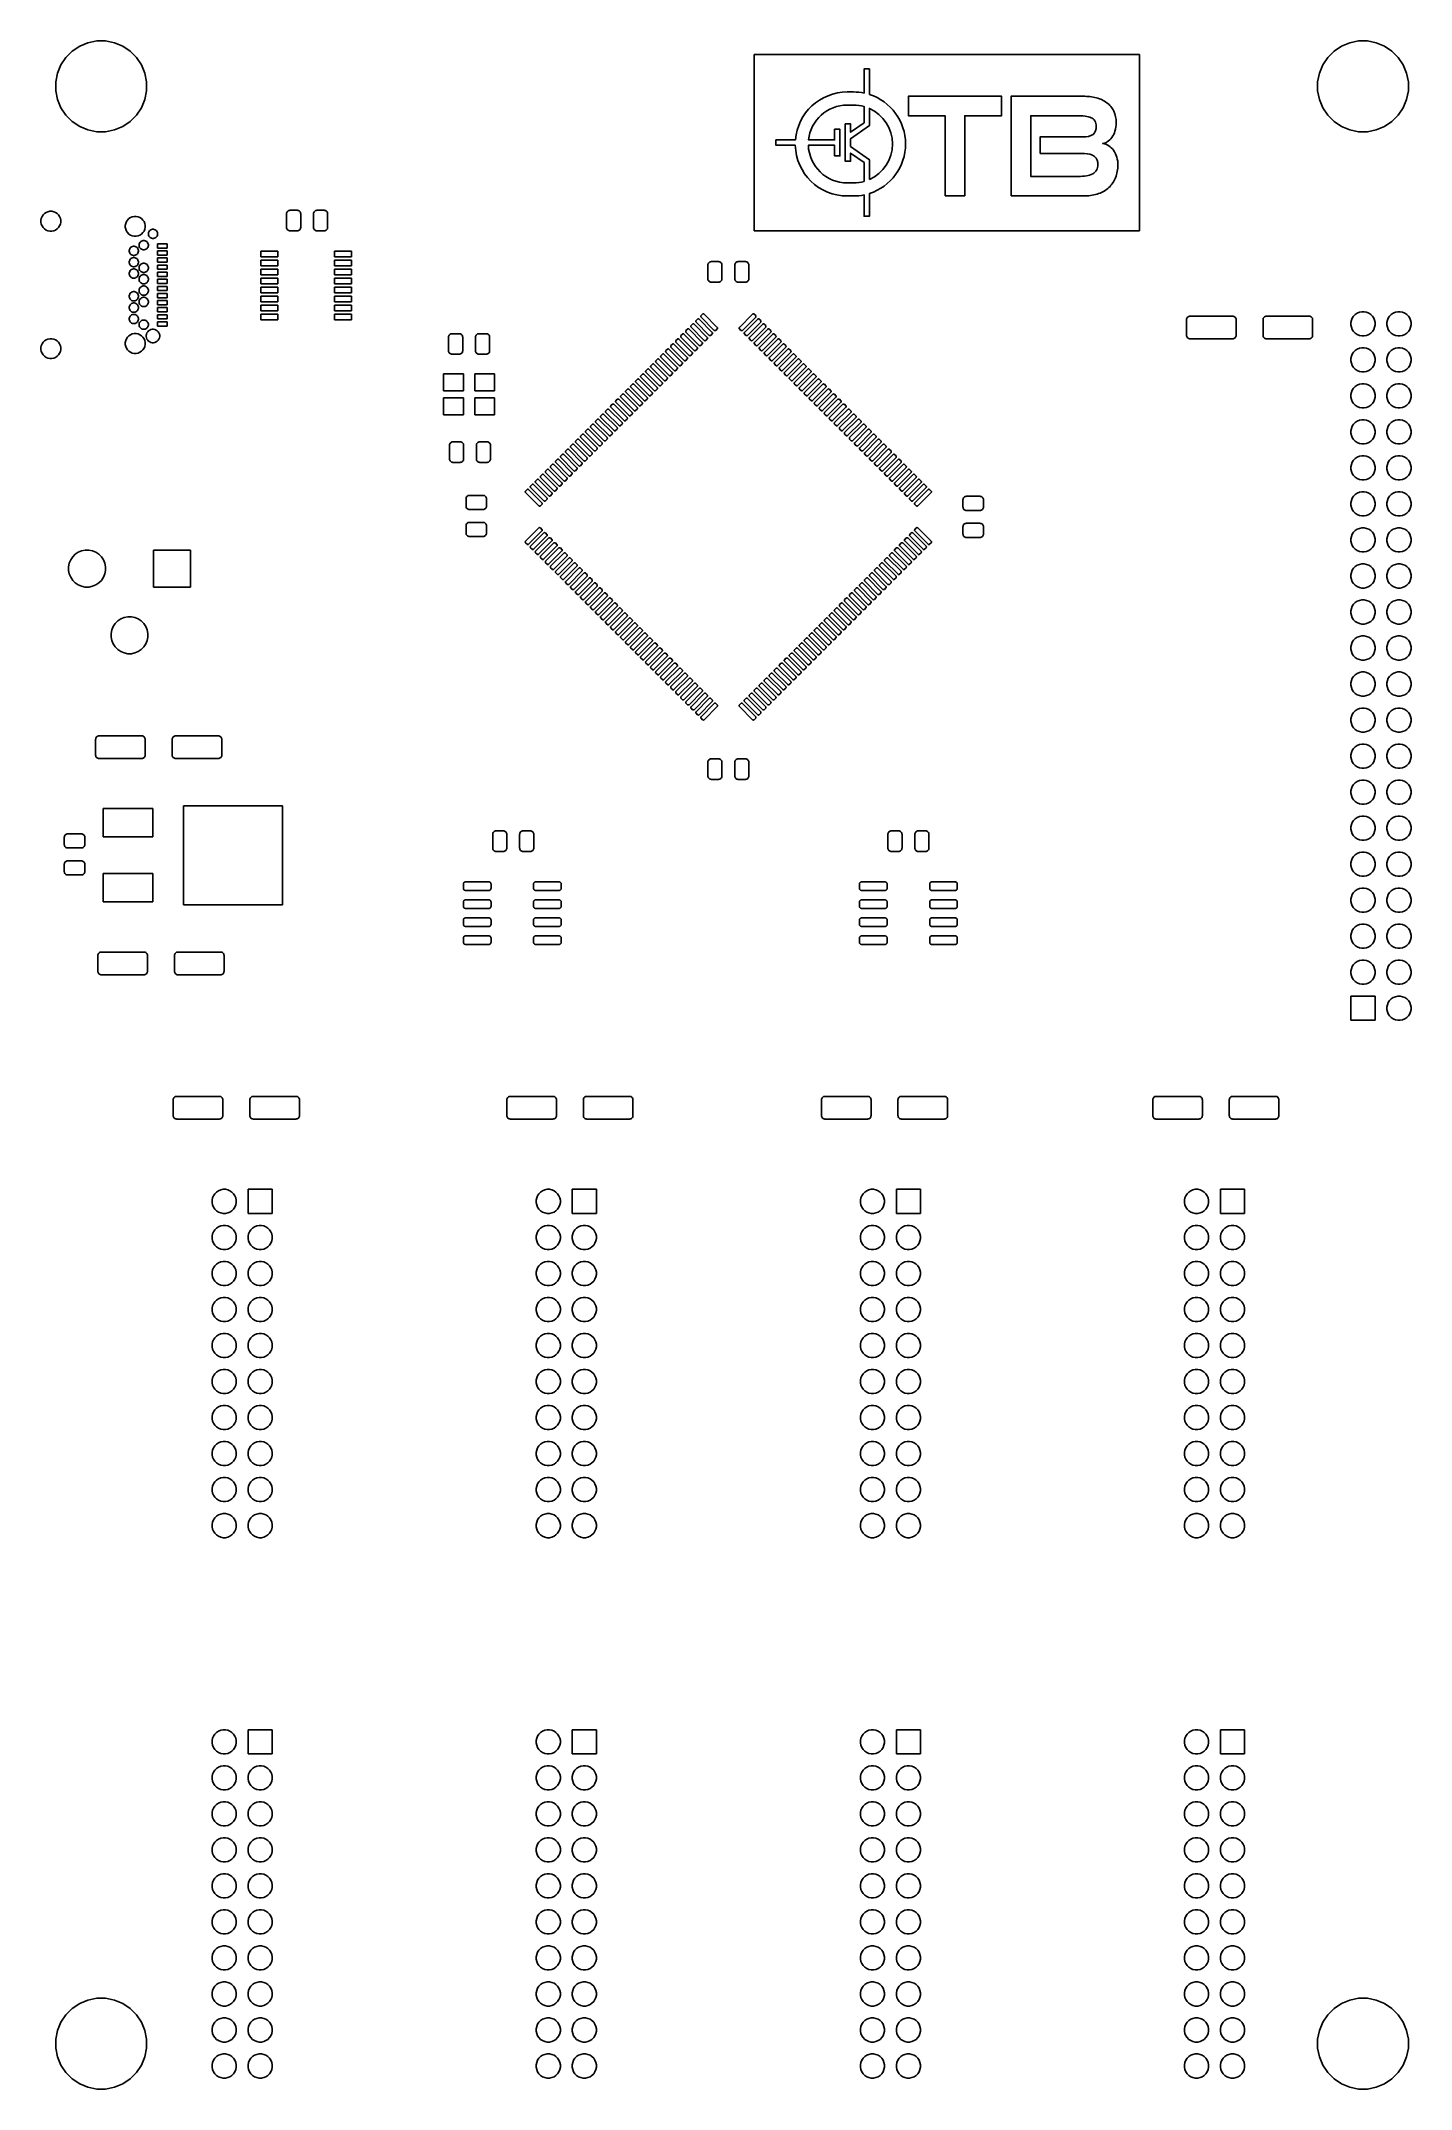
# Model space of a CAD drawing. Extents: x -21.7 to 6.2, y -6.5 to -0.8.
# Drawn here: x 2.43 to 6.24, y -6.5 to -0.82 of the extents above.
import ezdxf

# ---------------------------------------------------------------- set-up
doc = ezdxf.new("R2010")
doc.units = 0
doc.header["$MEASUREMENT"] = 0
doc.layers.add('BLACK', color=7, linetype='Continuous')

msp = doc.modelspace()

# ---------------------------------------------------------------- linework, layer by layer
for p, q in [((4.41202, -0.85665), (5.48163, -0.85665)), ((4.41202, -0.85665), (4.41202, -1.3455)), ((5.48163, -1.3455), (5.48163, -0.85665)), ((5.48163, -1.3455), (4.41202, -1.3455))]:
    msp.add_line(p, q)
for points in [[(4.73173, -0.96744), (4.73173, -0.89665), (4.71692, -0.89665), (4.71692, -0.96356, 0.0509725), (4.68773, -0.96057), (4.67024, -0.96057, 0.391603), (4.52636, -1.09367), (4.47202, -1.09367), (4.47202, -1.10848), (4.52597, -1.10848, 0.4069391), (4.67024, -1.2492), (4.68773, -1.2492, 0.0509725), (4.71692, -1.24621), (4.71692, -1.3055), (4.73173, -1.3055), (4.73173, -1.24232, 0.7298232)], [(4.71692, -1.20904, -0.0684324), (4.68773, -1.21305), (4.67024, -1.21305, -0.4045156), (4.56213, -1.10848), (4.63494, -1.10848), (4.63494, -1.1381), (4.64975, -1.1381), (4.64975, -1.06405), (4.63494, -1.06405), (4.63494, -1.09367), (4.56266, -1.09367, -0.3841011), (4.67024, -0.99672), (4.68773, -0.99672, -0.0684324), (4.71692, -1.00073), (4.71692, -1.04593), (4.67937, -1.07223), (4.67937, -1.04923), (4.66456, -1.04923), (4.66456, -1.15291), (4.67937, -1.15291), (4.67937, -1.12992), (4.71692, -1.15621)], [(4.73173, -1.20369), (4.73173, -1.1485), (4.67937, -1.11184), (4.67937, -1.09031), (4.73173, -1.05364), (4.73173, -1.00607, -0.6493283)]]:
    msp.add_lwpolyline(points, format="xyb", close=True)
at = {"flags": 128}
msp.add_lwpolyline([(4.94205, -1.24869), (4.94205, -1.02658), (4.83988, -1.02658), (4.83988, -0.97239), (5.09878, -0.97239), (5.09878, -1.02658), (4.99661, -1.02658), (4.99661, -1.24869)], close=True, dxfattribs=at)
for points in [[(5.12497, -1.24869), (5.12497, -0.97239), (5.32568, -0.97239, -0.0674738), (5.36254, -0.97703, -0.095625), (5.39143, -0.99082, -0.1211767), (5.41016, -1.01388, -0.1131671), (5.41682, -1.04538, -0.0745022), (5.41366, -1.06914, -0.0878063), (5.40494, -1.08674, -0.0828848), (5.39202, -1.09906, -0.1918862), (5.37943, -1.1031, -0.1976849), (5.40908, -1.12237, -0.167761), (5.42163, -1.16348, -0.0976661), (5.41522, -1.19846, -0.1074653), (5.39695, -1.22548, -0.1059392), (5.36834, -1.24273, -0.0860907), (5.33123, -1.24869)], [(5.20604, -1.13171), (5.20604, -1.08493), (5.32605, -1.08493, 0.1596019), (5.35308, -1.07844, 0.2368764), (5.36152, -1.05575, 0.1403968), (5.358, -1.04064, 0.1474593), (5.34766, -1.03188, 0.0816121), (5.33066, -1.02765, 0.0259894), (5.30791, -1.02658), (5.17953, -1.02658), (5.17953, -1.19488), (5.31199, -1.19488, 0.042584), (5.33445, -1.19311, 0.0823277), (5.35175, -1.18747, 0.1274833), (5.36258, -1.17772, 0.1439927), (5.36633, -1.16274, 0.225084), (5.35709, -1.1398, 0.1815608), (5.32939, -1.13171)]]:
    msp.add_lwpolyline(points, format="xyb", close=True, dxfattribs=at)
at = {"layer": 'BLACK', "linetype": 'Continuous'}
for p, q in [((2.50057, -0.86457), (2.51811, -0.84702)), ((2.51811, -0.84702), (2.53875, -0.83324)), ((2.53875, -0.83324), (2.56168, -0.82374)), ((2.56168, -0.82374), (2.58602, -0.8189)), ((2.58602, -0.8189), (2.61083, -0.8189)), ((2.61083, -0.8189), (2.63517, -0.82374)), ((2.63517, -0.82374), (2.6581, -0.83324)), ((2.6581, -0.83324), (2.67874, -0.84702)), ((2.67874, -0.84702), (2.69628, -0.86457)), ((6.0045, -0.86457), (6.02205, -0.84702)), ((6.02205, -0.84702), (6.04269, -0.83324)), ((6.04269, -0.83324), (6.06561, -0.82374)), ((6.06561, -0.82374), (6.08995, -0.8189)), ((6.08995, -0.8189), (6.11477, -0.8189)), ((6.11477, -0.8189), (6.13911, -0.82374)), ((6.13911, -0.82374), (6.16204, -0.83324)), ((6.16204, -0.83324), (6.18267, -0.84702)), ((6.18267, -0.84702), (6.20022, -0.86457)), ((2.47244, -0.93247), (2.47728, -0.90813)), ((2.47728, -0.90813), (2.48678, -0.88521)), ((2.48678, -0.88521), (2.50057, -0.86457)), ((2.69628, -0.86457), (2.71007, -0.88521)), ((2.71007, -0.88521), (2.71957, -0.90813)), ((2.71957, -0.90813), (2.72441, -0.93247)), ((5.97638, -0.93247), (5.98122, -0.90813)), ((5.98122, -0.90813), (5.99072, -0.88521)), ((5.99072, -0.88521), (6.0045, -0.86457)), ((6.20022, -0.86457), (6.21401, -0.88521)), ((6.21401, -0.88521), (6.2235, -0.90813)), ((6.2235, -0.90813), (6.22835, -0.93247)), ((2.47244, -0.95729), (2.47244, -0.93247)), ((2.47728, -0.98163), (2.47244, -0.95729)), ((2.72441, -0.95729), (2.71957, -0.98163)), ((2.72441, -0.93247), (2.72441, -0.95729)), ((5.97638, -0.95729), (5.97638, -0.93247)), ((5.98122, -0.98163), (5.97638, -0.95729)), ((6.22835, -0.95729), (6.2235, -0.98163)), ((6.22835, -0.93247), (6.22835, -0.95729)), ((2.48678, -1.00456), (2.47728, -0.98163)), ((2.50057, -1.02519), (2.48678, -1.00456)), ((2.71007, -1.00456), (2.69628, -1.02519)), ((2.71957, -0.98163), (2.71007, -1.00456)), ((5.99072, -1.00456), (5.98122, -0.98163)), ((6.0045, -1.02519), (5.99072, -1.00456)), ((6.21401, -1.00456), (6.20022, -1.02519)), ((6.2235, -0.98163), (6.21401, -1.00456)), ((2.51811, -1.04274), (2.50057, -1.02519)), ((2.53875, -1.05653), (2.51811, -1.04274)), ((2.56168, -1.06602), (2.53875, -1.05653)), ((2.58602, -1.07087), (2.56168, -1.06602)), ((2.61083, -1.07087), (2.58602, -1.07087)), ((2.63517, -1.06602), (2.61083, -1.07087)), ((2.6581, -1.05653), (2.63517, -1.06602)), ((2.67874, -1.04274), (2.6581, -1.05653)), ((2.69628, -1.02519), (2.67874, -1.04274)), ((6.02205, -1.04274), (6.0045, -1.02519)), ((6.04269, -1.05653), (6.02205, -1.04274)), ((6.06561, -1.06602), (6.04269, -1.05653)), ((6.08995, -1.07087), (6.06561, -1.06602)), ((6.11477, -1.07087), (6.08995, -1.07087)), ((6.13911, -1.06602), (6.11477, -1.07087)), ((6.16204, -1.05653), (6.13911, -1.06602)), ((6.18267, -1.04274), (6.16204, -1.05653)), ((6.20022, -1.02519), (6.18267, -1.04274)), ((2.43216, -1.31125), (2.43424, -1.30624)), ((2.43424, -1.30624), (2.43725, -1.30172)), ((2.43725, -1.30172), (2.44109, -1.29788)), ((2.44109, -1.29788), (2.44561, -1.29487)), ((2.44561, -1.29487), (2.45062, -1.29279)), ((2.45062, -1.29279), (2.45595, -1.29173)), ((2.45595, -1.29173), (2.46138, -1.29173)), ((2.46138, -1.29173), (2.4667, -1.29279)), ((2.4667, -1.29279), (2.47172, -1.29487)), ((2.47172, -1.29487), (2.47623, -1.29788)), ((2.47623, -1.29788), (2.48007, -1.30172)), ((2.48007, -1.30172), (2.48308, -1.30624)), ((2.48308, -1.30624), (2.48516, -1.31125)), ((2.67986, -1.30904), (2.68487, -1.30696)), ((2.68487, -1.30696), (2.6902, -1.30591)), ((2.6902, -1.30591), (2.69563, -1.30591)), ((2.69563, -1.30591), (2.70095, -1.30696)), ((2.70095, -1.30696), (2.70597, -1.30904)), ((3.11307, -1.29878), (3.11326, -1.29686)), ((3.11307, -1.33618), (3.11307, -1.29878)), ((3.11326, -1.29686), (3.11382, -1.29501)), ((3.11382, -1.29501), (3.11473, -1.29331)), ((3.11473, -1.29331), (3.11595, -1.29182)), ((3.11595, -1.29182), (3.11745, -1.2906)), ((3.11745, -1.2906), (3.11915, -1.28969)), ((3.11915, -1.28969), (3.12099, -1.28913)), ((3.12099, -1.28913), (3.12291, -1.28894)), ((3.12291, -1.28894), (3.1426, -1.28894)), ((3.1426, -1.28894), (3.14452, -1.28913)), ((3.14452, -1.28913), (3.14636, -1.28969)), ((3.14636, -1.28969), (3.14807, -1.2906)), ((3.14807, -1.2906), (3.14956, -1.29182)), ((3.14956, -1.29182), (3.15078, -1.29331)), ((3.15078, -1.29331), (3.15169, -1.29501)), ((3.15169, -1.29501), (3.15225, -1.29686)), ((3.15225, -1.29686), (3.15244, -1.29878)), ((3.15244, -1.29878), (3.15244, -1.33618)), ((3.18787, -1.29878), (3.18806, -1.29686)), ((3.18787, -1.33618), (3.18787, -1.29878)), ((3.18806, -1.29686), (3.18862, -1.29501)), ((3.18862, -1.29501), (3.18953, -1.29331)), ((3.18953, -1.29331), (3.19076, -1.29182)), ((3.19076, -1.29182), (3.19225, -1.2906)), ((3.19225, -1.2906), (3.19395, -1.28969)), ((3.19395, -1.28969), (3.1958, -1.28913)), ((3.1958, -1.28913), (3.19772, -1.28894)), ((3.19772, -1.28894), (3.2174, -1.28894)), ((3.2174, -1.28894), (3.21932, -1.28913)), ((3.21932, -1.28913), (3.22117, -1.28969)), ((3.22117, -1.28969), (3.22287, -1.2906)), ((3.22287, -1.2906), (3.22436, -1.29182)), ((3.22436, -1.29182), (3.22559, -1.29331)), ((3.22559, -1.29331), (3.22649, -1.29501)), ((3.22649, -1.29501), (3.22705, -1.29686)), ((3.22705, -1.29686), (3.22724, -1.29878)), ((3.22724, -1.29878), (3.22724, -1.33618)), ((2.4311, -1.31658), (2.43216, -1.31125)), ((2.4311, -1.32201), (2.4311, -1.31658)), ((2.43216, -1.32733), (2.4311, -1.32201)), ((2.43424, -1.33235), (2.43216, -1.32733)), ((2.43725, -1.33686), (2.43424, -1.33235)), ((2.44109, -1.3407), (2.43725, -1.33686)), ((2.44561, -1.34371), (2.44109, -1.3407)), ((2.45062, -1.34579), (2.44561, -1.34371)), ((2.45595, -1.34685), (2.45062, -1.34579)), ((2.46138, -1.34685), (2.45595, -1.34685)), ((2.4667, -1.34579), (2.46138, -1.34685)), ((2.47172, -1.34371), (2.4667, -1.34579)), ((2.47623, -1.3407), (2.47172, -1.34371)), ((2.48007, -1.33686), (2.47623, -1.3407)), ((2.48308, -1.33235), (2.48007, -1.33686)), ((2.48516, -1.32733), (2.48308, -1.33235)), ((2.48516, -1.31125), (2.48622, -1.31658)), ((2.48622, -1.32201), (2.48516, -1.32733)), ((2.48622, -1.31658), (2.48622, -1.32201)), ((2.66535, -1.33075), (2.66641, -1.32543)), ((2.66535, -1.33618), (2.66535, -1.33075)), ((2.66641, -1.3415), (2.66535, -1.33618)), ((2.66641, -1.32543), (2.66849, -1.32041)), ((2.66849, -1.34652), (2.66641, -1.3415)), ((2.66849, -1.32041), (2.67151, -1.3159)), ((2.67151, -1.35103), (2.66849, -1.34652)), ((2.67151, -1.3159), (2.67535, -1.31206)), ((2.67535, -1.35487), (2.67151, -1.35103)), ((2.67535, -1.31206), (2.67986, -1.30904)), ((2.67986, -1.35789), (2.67535, -1.35487)), ((2.68487, -1.35996), (2.67986, -1.35789)), ((2.6902, -1.36102), (2.68487, -1.35996)), ((2.69563, -1.36102), (2.6902, -1.36102)), ((2.70095, -1.35996), (2.69563, -1.36102)), ((2.70597, -1.35789), (2.70095, -1.35996)), ((2.70597, -1.30904), (2.71048, -1.31206)), ((2.71048, -1.35487), (2.70597, -1.35789)), ((2.71048, -1.31206), (2.71432, -1.3159)), ((2.71432, -1.35103), (2.71048, -1.35487)), ((2.71432, -1.3159), (2.71734, -1.32041)), ((2.71734, -1.34652), (2.71432, -1.35103)), ((2.71734, -1.32041), (2.71941, -1.32543)), ((2.71941, -1.3415), (2.71734, -1.34652)), ((2.71941, -1.32543), (2.72047, -1.33075)), ((2.72047, -1.33618), (2.71941, -1.3415)), ((2.72047, -1.33075), (2.72047, -1.33618)), ((2.72933, -1.35307), (2.72982, -1.3506)), ((2.72933, -1.35559), (2.72933, -1.35307)), ((2.72982, -1.35806), (2.72933, -1.35559)), ((2.72982, -1.3506), (2.73079, -1.34827)), ((2.73079, -1.36039), (2.72982, -1.35806)), ((2.73079, -1.34827), (2.73219, -1.34617)), ((2.73219, -1.36249), (2.73079, -1.36039)), ((2.73219, -1.34617), (2.73397, -1.34439)), ((2.73397, -1.36427), (2.73219, -1.36249)), ((2.73397, -1.34439), (2.73607, -1.34299)), ((2.73607, -1.36567), (2.73397, -1.36427)), ((2.73607, -1.34299), (2.73839, -1.34203)), ((2.73839, -1.34203), (2.74087, -1.34154)), ((2.74087, -1.34154), (2.74339, -1.34154)), ((2.74339, -1.34154), (2.74586, -1.34203)), ((2.74586, -1.34203), (2.74819, -1.34299)), ((2.74819, -1.34299), (2.75028, -1.34439)), ((2.75028, -1.36427), (2.74819, -1.36567)), ((2.75028, -1.34439), (2.75206, -1.34617)), ((2.75206, -1.36249), (2.75028, -1.36427)), ((2.75206, -1.34617), (2.75347, -1.34827)), ((2.75347, -1.36039), (2.75206, -1.36249)), ((2.75347, -1.34827), (2.75443, -1.3506)), ((2.75443, -1.35806), (2.75347, -1.36039)), ((2.75443, -1.3506), (2.75492, -1.35307)), ((2.75492, -1.35559), (2.75443, -1.35806)), ((2.75492, -1.35307), (2.75492, -1.35559)), ((3.11326, -1.3381), (3.11307, -1.33618)), ((3.11382, -1.33995), (3.11326, -1.3381)), ((3.11473, -1.34165), (3.11382, -1.33995)), ((3.11595, -1.34314), (3.11473, -1.34165)), ((3.11745, -1.34436), (3.11595, -1.34314)), ((3.11915, -1.34527), (3.11745, -1.34436)), ((3.12099, -1.34583), (3.11915, -1.34527)), ((3.12291, -1.34602), (3.12099, -1.34583)), ((3.1426, -1.34602), (3.12291, -1.34602)), ((3.14452, -1.34583), (3.1426, -1.34602)), ((3.14636, -1.34527), (3.14452, -1.34583)), ((3.14807, -1.34436), (3.14636, -1.34527)), ((3.14956, -1.34314), (3.14807, -1.34436)), ((3.15078, -1.34165), (3.14956, -1.34314)), ((3.15169, -1.33995), (3.15078, -1.34165)), ((3.15225, -1.3381), (3.15169, -1.33995)), ((3.15244, -1.33618), (3.15225, -1.3381)), ((3.18806, -1.3381), (3.18787, -1.33618)), ((3.18862, -1.33995), (3.18806, -1.3381)), ((3.18953, -1.34165), (3.18862, -1.33995)), ((3.19076, -1.34314), (3.18953, -1.34165)), ((3.19225, -1.34436), (3.19076, -1.34314)), ((3.19395, -1.34527), (3.19225, -1.34436)), ((3.1958, -1.34583), (3.19395, -1.34527)), ((3.19772, -1.34602), (3.1958, -1.34583)), ((3.2174, -1.34602), (3.19772, -1.34602)), ((3.21932, -1.34583), (3.2174, -1.34602)), ((3.22117, -1.34527), (3.21932, -1.34583)), ((3.22287, -1.34436), (3.22117, -1.34527)), ((3.22436, -1.34314), (3.22287, -1.34436)), ((3.22559, -1.34165), (3.22436, -1.34314)), ((3.22649, -1.33995), (3.22559, -1.34165)), ((3.22705, -1.3381), (3.22649, -1.33995)), ((3.22724, -1.33618), (3.22705, -1.3381)), ((2.67618, -1.40031), (2.67667, -1.39784)), ((2.67618, -1.40284), (2.67618, -1.40031)), ((2.67667, -1.40531), (2.67618, -1.40284)), ((2.67667, -1.39784), (2.67764, -1.39551)), ((2.67764, -1.40764), (2.67667, -1.40531)), ((2.67764, -1.39551), (2.67904, -1.39342)), ((2.67904, -1.40973), (2.67764, -1.40764)), ((2.67904, -1.39342), (2.68082, -1.39164)), ((2.68082, -1.41151), (2.67904, -1.40973)), ((2.68082, -1.39164), (2.68292, -1.39024)), ((2.68292, -1.41291), (2.68082, -1.41151)), ((2.68292, -1.39024), (2.68524, -1.38927)), ((2.68524, -1.41388), (2.68292, -1.41291)), ((2.68292, -1.42173), (2.68524, -1.42077)), ((2.68524, -1.38927), (2.68772, -1.38878)), ((2.68772, -1.41437), (2.68524, -1.41388)), ((2.68524, -1.42077), (2.68772, -1.42028)), ((2.68772, -1.38878), (2.69024, -1.38878)), ((2.69024, -1.41437), (2.68772, -1.41437)), ((2.68772, -1.42028), (2.69024, -1.42028)), ((2.69024, -1.38878), (2.69271, -1.38927)), ((2.69271, -1.41388), (2.69024, -1.41437)), ((2.69024, -1.42028), (2.69271, -1.42077)), ((2.69271, -1.38927), (2.69504, -1.39024)), ((2.69504, -1.41291), (2.69271, -1.41388)), ((2.69271, -1.42077), (2.69504, -1.42173)), ((2.69504, -1.39024), (2.69713, -1.39164)), ((2.69713, -1.41151), (2.69504, -1.41291)), ((2.69713, -1.39164), (2.69892, -1.39342)), ((2.69892, -1.40973), (2.69713, -1.41151)), ((2.69892, -1.39342), (2.70032, -1.39551)), ((2.70032, -1.40764), (2.69892, -1.40973)), ((2.70032, -1.39551), (2.70128, -1.39784)), ((2.70128, -1.40531), (2.70032, -1.40764)), ((2.70128, -1.39784), (2.70177, -1.40031)), ((2.70177, -1.40284), (2.70128, -1.40531)), ((2.70177, -1.40031), (2.70177, -1.40284)), ((2.70374, -1.38457), (2.70423, -1.38209)), ((2.70374, -1.38709), (2.70374, -1.38457)), ((2.70423, -1.38956), (2.70374, -1.38709)), ((2.70423, -1.38209), (2.7052, -1.37977)), ((2.7052, -1.39189), (2.70423, -1.38956)), ((2.7052, -1.37977), (2.7066, -1.37767)), ((2.7066, -1.39398), (2.7052, -1.39189)), ((2.7066, -1.37767), (2.70838, -1.37589)), ((2.70838, -1.39577), (2.7066, -1.39398)), ((2.70838, -1.37589), (2.71047, -1.37449)), ((2.71047, -1.39717), (2.70838, -1.39577)), ((2.71047, -1.37449), (2.7128, -1.37352)), ((2.7128, -1.39813), (2.71047, -1.39717)), ((2.7128, -1.37352), (2.71528, -1.37303)), ((2.71528, -1.39862), (2.7128, -1.39813)), ((2.71528, -1.37303), (2.7178, -1.37303)), ((2.7178, -1.39862), (2.71528, -1.39862)), ((2.7178, -1.37303), (2.72027, -1.37352)), ((2.72027, -1.39813), (2.7178, -1.39862)), ((2.72027, -1.37352), (2.7226, -1.37449)), ((2.7226, -1.39717), (2.72027, -1.39813)), ((2.7226, -1.37449), (2.72469, -1.37589)), ((2.72469, -1.39577), (2.7226, -1.39717)), ((2.72469, -1.37589), (2.72647, -1.37767)), ((2.72647, -1.39398), (2.72469, -1.39577)), ((2.72647, -1.37767), (2.72787, -1.37977)), ((2.72787, -1.39189), (2.72647, -1.39398)), ((2.72787, -1.37977), (2.72884, -1.38209)), ((2.72884, -1.38956), (2.72787, -1.39189)), ((2.72884, -1.38209), (2.72933, -1.38457)), ((2.72933, -1.38709), (2.72884, -1.38956)), ((2.72933, -1.38457), (2.72933, -1.38709)), ((2.73839, -1.36663), (2.73607, -1.36567)), ((2.74087, -1.36713), (2.73839, -1.36663)), ((2.74339, -1.36713), (2.74087, -1.36713)), ((2.74586, -1.36663), (2.74339, -1.36713)), ((2.74819, -1.36567), (2.74586, -1.36663)), ((2.75433, -1.3937), (2.75433, -1.38189)), ((2.75433, -1.38189), (2.78189, -1.38189)), ((2.78189, -1.3937), (2.75433, -1.3937)), ((2.75433, -1.41339), (2.75433, -1.40157)), ((2.75433, -1.40157), (2.78189, -1.40157)), ((2.78189, -1.41339), (2.75433, -1.41339)), ((2.75433, -1.43307), (2.75433, -1.42126)), ((2.75433, -1.42126), (2.78189, -1.42126)), ((2.78189, -1.38189), (2.78189, -1.3937)), ((2.78189, -1.40157), (2.78189, -1.41339)), ((2.78189, -1.42126), (2.78189, -1.43307)), ((3.04157, -1.41785), (3.04157, -1.40211)), ((3.04157, -1.40211), (3.08882, -1.40211)), ((3.08882, -1.41785), (3.04157, -1.41785)), ((3.08882, -1.40211), (3.08882, -1.41785)), ((3.2463, -1.41785), (3.2463, -1.40211)), ((3.2463, -1.40211), (3.29354, -1.40211)), ((3.29354, -1.41785), (3.2463, -1.41785)), ((3.29354, -1.40211), (3.29354, -1.41785)), ((2.67618, -1.43181), (2.67667, -1.42934)), ((2.67618, -1.43433), (2.67618, -1.43181)), ((2.67667, -1.4368), (2.67618, -1.43433)), ((2.67618, -1.46331), (2.67667, -1.46083)), ((2.67618, -1.46583), (2.67618, -1.46331)), ((2.67667, -1.4683), (2.67618, -1.46583)), ((2.67667, -1.42934), (2.67764, -1.42701)), ((2.67764, -1.43913), (2.67667, -1.4368)), ((2.67667, -1.46083), (2.67764, -1.45851)), ((2.67764, -1.47063), (2.67667, -1.4683)), ((2.67764, -1.42701), (2.67904, -1.42491)), ((2.67904, -1.44123), (2.67764, -1.43913)), ((2.67764, -1.45851), (2.67904, -1.45641)), ((2.67904, -1.47272), (2.67764, -1.47063)), ((2.67904, -1.42491), (2.68082, -1.42313)), ((2.68082, -1.44301), (2.67904, -1.44123)), ((2.67904, -1.45641), (2.68082, -1.45463)), ((2.68082, -1.47451), (2.67904, -1.47272)), ((2.68082, -1.42313), (2.68292, -1.42173)), ((2.68292, -1.44441), (2.68082, -1.44301)), ((2.68082, -1.45463), (2.68292, -1.45323)), ((2.68292, -1.47591), (2.68082, -1.47451)), ((2.68524, -1.44537), (2.68292, -1.44441)), ((2.68292, -1.45323), (2.68524, -1.45226)), ((2.68524, -1.47687), (2.68292, -1.47591)), ((2.68772, -1.44587), (2.68524, -1.44537)), ((2.68524, -1.45226), (2.68772, -1.45177)), ((2.68772, -1.47736), (2.68524, -1.47687)), ((2.69024, -1.44587), (2.68772, -1.44587)), ((2.68772, -1.45177), (2.69024, -1.45177)), ((2.69024, -1.47736), (2.68772, -1.47736)), ((2.69271, -1.44537), (2.69024, -1.44587)), ((2.69024, -1.45177), (2.69271, -1.45226)), ((2.69271, -1.47687), (2.69024, -1.47736)), ((2.69504, -1.44441), (2.69271, -1.44537)), ((2.69271, -1.45226), (2.69504, -1.45323)), ((2.69504, -1.47591), (2.69271, -1.47687)), ((2.69504, -1.42173), (2.69713, -1.42313)), ((2.69713, -1.44301), (2.69504, -1.44441)), ((2.69504, -1.45323), (2.69713, -1.45463)), ((2.69713, -1.47451), (2.69504, -1.47591)), ((2.69713, -1.42313), (2.69892, -1.42491)), ((2.69892, -1.44123), (2.69713, -1.44301)), ((2.69713, -1.45463), (2.69892, -1.45641)), ((2.69892, -1.47272), (2.69713, -1.47451)), ((2.69892, -1.42491), (2.70032, -1.42701)), ((2.70032, -1.43913), (2.69892, -1.44123)), ((2.69892, -1.45641), (2.70032, -1.45851)), ((2.70032, -1.47063), (2.69892, -1.47272)), ((2.70032, -1.42701), (2.70128, -1.42934)), ((2.70128, -1.4368), (2.70032, -1.43913)), ((2.70032, -1.45851), (2.70128, -1.46083)), ((2.70128, -1.4683), (2.70032, -1.47063)), ((2.70128, -1.42934), (2.70177, -1.43181)), ((2.70177, -1.43433), (2.70128, -1.4368)), ((2.70128, -1.46083), (2.70177, -1.46331)), ((2.70177, -1.46583), (2.70128, -1.4683)), ((2.70177, -1.43181), (2.70177, -1.43433)), ((2.70177, -1.46331), (2.70177, -1.46583)), ((2.70374, -1.44756), (2.70423, -1.44509)), ((2.70374, -1.45008), (2.70374, -1.44756)), ((2.70423, -1.45255), (2.70374, -1.45008)), ((2.70374, -1.47905), (2.70423, -1.47658)), ((2.70423, -1.44509), (2.7052, -1.44276)), ((2.7052, -1.45488), (2.70423, -1.45255)), ((2.70423, -1.47658), (2.7052, -1.47425)), ((2.7052, -1.44276), (2.7066, -1.44066)), ((2.7066, -1.45698), (2.7052, -1.45488)), ((2.7052, -1.47425), (2.7066, -1.47216)), ((2.7066, -1.44066), (2.70838, -1.43888)), ((2.70838, -1.45876), (2.7066, -1.45698)), ((2.7066, -1.47216), (2.70838, -1.47038)), ((2.70838, -1.43888), (2.71047, -1.43748)), ((2.71047, -1.46016), (2.70838, -1.45876)), ((2.70838, -1.47038), (2.71047, -1.46898)), ((2.71047, -1.43748), (2.7128, -1.43652)), ((2.7128, -1.46112), (2.71047, -1.46016)), ((2.71047, -1.46898), (2.7128, -1.46801)), ((2.7128, -1.43652), (2.71528, -1.43602)), ((2.71528, -1.46161), (2.7128, -1.46112)), ((2.7128, -1.46801), (2.71528, -1.46752)), ((2.71528, -1.43602), (2.7178, -1.43602)), ((2.7178, -1.46161), (2.71528, -1.46161)), ((2.71528, -1.46752), (2.7178, -1.46752)), ((2.7178, -1.43602), (2.72027, -1.43652)), ((2.72027, -1.46112), (2.7178, -1.46161)), ((2.7178, -1.46752), (2.72027, -1.46801)), ((2.72027, -1.43652), (2.7226, -1.43748)), ((2.7226, -1.46016), (2.72027, -1.46112)), ((2.72027, -1.46801), (2.7226, -1.46898)), ((2.7226, -1.43748), (2.72469, -1.43888)), ((2.72469, -1.45876), (2.7226, -1.46016)), ((2.7226, -1.46898), (2.72469, -1.47038)), ((2.72469, -1.43888), (2.72647, -1.44066)), ((2.72647, -1.45698), (2.72469, -1.45876)), ((2.72469, -1.47038), (2.72647, -1.47216)), ((2.72647, -1.44066), (2.72787, -1.44276)), ((2.72787, -1.45488), (2.72647, -1.45698)), ((2.72647, -1.47216), (2.72787, -1.47425)), ((2.72787, -1.44276), (2.72884, -1.44509)), ((2.72884, -1.45255), (2.72787, -1.45488)), ((2.72787, -1.47425), (2.72884, -1.47658)), ((2.72884, -1.44509), (2.72933, -1.44756)), ((2.72933, -1.45008), (2.72884, -1.45255)), ((2.72884, -1.47658), (2.72933, -1.47905)), ((2.72933, -1.44756), (2.72933, -1.45008)), ((2.78189, -1.43307), (2.75433, -1.43307)), ((2.75433, -1.45276), (2.75433, -1.44094)), ((2.75433, -1.44094), (2.78189, -1.44094)), ((2.78189, -1.45276), (2.75433, -1.45276)), ((2.75433, -1.47244), (2.75433, -1.46063)), ((2.75433, -1.46063), (2.78189, -1.46063)), ((2.78189, -1.47244), (2.75433, -1.47244)), ((2.78189, -1.44094), (2.78189, -1.45276)), ((2.78189, -1.46063), (2.78189, -1.47244)), ((3.04157, -1.44285), (3.04157, -1.42711)), ((3.04157, -1.42711), (3.08882, -1.42711)), ((3.08882, -1.44285), (3.04157, -1.44285)), ((3.04157, -1.46785), (3.04157, -1.45211)), ((3.04157, -1.45211), (3.08882, -1.45211)), ((3.08882, -1.46785), (3.04157, -1.46785)), ((3.04157, -1.49285), (3.04157, -1.47711)), ((3.04157, -1.47711), (3.08882, -1.47711)), ((3.08882, -1.42711), (3.08882, -1.44285)), ((3.08882, -1.45211), (3.08882, -1.46785)), ((3.08882, -1.47711), (3.08882, -1.49285)), ((3.2463, -1.44285), (3.2463, -1.42711)), ((3.2463, -1.42711), (3.29354, -1.42711)), ((3.29354, -1.44285), (3.2463, -1.44285)), ((3.2463, -1.46785), (3.2463, -1.45211)), ((3.2463, -1.45211), (3.29354, -1.45211)), ((3.29354, -1.46785), (3.2463, -1.46785)), ((3.2463, -1.49285), (3.2463, -1.47711)), ((3.2463, -1.47711), (3.29354, -1.47711)), ((3.29354, -1.42711), (3.29354, -1.44285)), ((3.29354, -1.45211), (3.29354, -1.46785)), ((3.29354, -1.47711), (3.29354, -1.49285)), ((4.28291, -1.4413), (4.2831, -1.43938)), ((4.28291, -1.4787), (4.28291, -1.4413)), ((4.2831, -1.43938), (4.28366, -1.43753)), ((4.28366, -1.43753), (4.28457, -1.43583)), ((4.28457, -1.43583), (4.2858, -1.43434)), ((4.2858, -1.43434), (4.28729, -1.43312)), ((4.28729, -1.43312), (4.28899, -1.43221)), ((4.28899, -1.43221), (4.29084, -1.43165)), ((4.29084, -1.43165), (4.29276, -1.43146)), ((4.29276, -1.43146), (4.31244, -1.43146)), ((4.31244, -1.43146), (4.31436, -1.43165)), ((4.31436, -1.43165), (4.31621, -1.43221)), ((4.31621, -1.43221), (4.31791, -1.43312)), ((4.31791, -1.43312), (4.3194, -1.43434)), ((4.3194, -1.43434), (4.32062, -1.43583)), ((4.32062, -1.43583), (4.32153, -1.43753)), ((4.32153, -1.43753), (4.32209, -1.43938)), ((4.32209, -1.43938), (4.32228, -1.4413)), ((4.32228, -1.4413), (4.32228, -1.4787)), ((4.35772, -1.4413), (4.35791, -1.43938)), ((4.35772, -1.4787), (4.35772, -1.4413)), ((4.35791, -1.43938), (4.35847, -1.43753)), ((4.35847, -1.43753), (4.35938, -1.43583)), ((4.35938, -1.43583), (4.3606, -1.43434)), ((4.3606, -1.43434), (4.36209, -1.43312)), ((4.36209, -1.43312), (4.36379, -1.43221)), ((4.36379, -1.43221), (4.36564, -1.43165)), ((4.36564, -1.43165), (4.36756, -1.43146)), ((4.36756, -1.43146), (4.38724, -1.43146)), ((4.38724, -1.43146), (4.38916, -1.43165)), ((4.38916, -1.43165), (4.39101, -1.43221)), ((4.39101, -1.43221), (4.39271, -1.43312)), ((4.39271, -1.43312), (4.3942, -1.43434)), ((4.3942, -1.43434), (4.39543, -1.43583)), ((4.39543, -1.43583), (4.39634, -1.43753)), ((4.39634, -1.43753), (4.3969, -1.43938)), ((4.3969, -1.43938), (4.39709, -1.4413)), ((4.39709, -1.4413), (4.39709, -1.4787)), ((2.67618, -1.5263), (2.67667, -1.52383)), ((2.67618, -1.52882), (2.67618, -1.5263)), ((2.67667, -1.53129), (2.67618, -1.52882)), ((2.67667, -1.52383), (2.67764, -1.5215)), ((2.67764, -1.53362), (2.67667, -1.53129)), ((2.67764, -1.5215), (2.67904, -1.5194)), ((2.67904, -1.53572), (2.67764, -1.53362)), ((2.67904, -1.5194), (2.68082, -1.51762)), ((2.68082, -1.51762), (2.68292, -1.51622)), ((2.68292, -1.51622), (2.68524, -1.51526)), ((2.68524, -1.51526), (2.68772, -1.51476)), ((2.68772, -1.51476), (2.69024, -1.51476)), ((2.69024, -1.51476), (2.69271, -1.51526)), ((2.69271, -1.51526), (2.69504, -1.51622)), ((2.69504, -1.51622), (2.69713, -1.51762)), ((2.69713, -1.51762), (2.69892, -1.5194)), ((2.69892, -1.5194), (2.70032, -1.5215)), ((2.70032, -1.53362), (2.69892, -1.53572)), ((2.70032, -1.5215), (2.70128, -1.52383)), ((2.70128, -1.53129), (2.70032, -1.53362)), ((2.70128, -1.52383), (2.70177, -1.5263)), ((2.70177, -1.52882), (2.70128, -1.53129)), ((2.70177, -1.5263), (2.70177, -1.52882)), ((2.70374, -1.48158), (2.70374, -1.47905)), ((2.70423, -1.48405), (2.70374, -1.48158)), ((2.70374, -1.51055), (2.70423, -1.50808)), ((2.70374, -1.51307), (2.70374, -1.51055)), ((2.70423, -1.51554), (2.70374, -1.51307)), ((2.7052, -1.48638), (2.70423, -1.48405)), ((2.70423, -1.50808), (2.7052, -1.50575)), ((2.7052, -1.51787), (2.70423, -1.51554)), ((2.7066, -1.48847), (2.7052, -1.48638)), ((2.7052, -1.50575), (2.7066, -1.50365)), ((2.7066, -1.51997), (2.7052, -1.51787)), ((2.70838, -1.49025), (2.7066, -1.48847)), ((2.7066, -1.50365), (2.70838, -1.50187)), ((2.70838, -1.52175), (2.7066, -1.51997)), ((2.7066, -1.53515), (2.70838, -1.53337)), ((2.71047, -1.49165), (2.70838, -1.49025)), ((2.70838, -1.50187), (2.71047, -1.50047)), ((2.71047, -1.52315), (2.70838, -1.52175)), ((2.70838, -1.53337), (2.71047, -1.53197)), ((2.7128, -1.49262), (2.71047, -1.49165)), ((2.71047, -1.50047), (2.7128, -1.49951)), ((2.7128, -1.52411), (2.71047, -1.52315)), ((2.71047, -1.53197), (2.7128, -1.531)), ((2.71528, -1.49311), (2.7128, -1.49262)), ((2.7128, -1.49951), (2.71528, -1.49902)), ((2.71528, -1.52461), (2.7128, -1.52411)), ((2.7128, -1.531), (2.71528, -1.53051)), ((2.7178, -1.49311), (2.71528, -1.49311)), ((2.71528, -1.49902), (2.7178, -1.49902)), ((2.7178, -1.52461), (2.71528, -1.52461)), ((2.71528, -1.53051), (2.7178, -1.53051)), ((2.72027, -1.49262), (2.7178, -1.49311)), ((2.7178, -1.49902), (2.72027, -1.49951)), ((2.72027, -1.52411), (2.7178, -1.52461)), ((2.7178, -1.53051), (2.72027, -1.531)), ((2.7226, -1.49165), (2.72027, -1.49262)), ((2.72027, -1.49951), (2.7226, -1.50047)), ((2.7226, -1.52315), (2.72027, -1.52411)), ((2.72027, -1.531), (2.7226, -1.53197)), ((2.72469, -1.49025), (2.7226, -1.49165)), ((2.7226, -1.50047), (2.72469, -1.50187)), ((2.72469, -1.52175), (2.7226, -1.52315)), ((2.7226, -1.53197), (2.72469, -1.53337)), ((2.72647, -1.48847), (2.72469, -1.49025)), ((2.72469, -1.50187), (2.72647, -1.50365)), ((2.72647, -1.51997), (2.72469, -1.52175)), ((2.72469, -1.53337), (2.72647, -1.53515)), ((2.72787, -1.48638), (2.72647, -1.48847)), ((2.72647, -1.50365), (2.72787, -1.50575)), ((2.72787, -1.51787), (2.72647, -1.51997)), ((2.72884, -1.48405), (2.72787, -1.48638)), ((2.72787, -1.50575), (2.72884, -1.50808)), ((2.72884, -1.51554), (2.72787, -1.51787)), ((2.72933, -1.48158), (2.72884, -1.48405)), ((2.72884, -1.50808), (2.72933, -1.51055)), ((2.72933, -1.51307), (2.72884, -1.51554)), ((2.72933, -1.47905), (2.72933, -1.48158)), ((2.72933, -1.51055), (2.72933, -1.51307)), ((2.75433, -1.49213), (2.75433, -1.48031)), ((2.75433, -1.48031), (2.78189, -1.48031)), ((2.78189, -1.49213), (2.75433, -1.49213)), ((2.75433, -1.51181), (2.75433, -1.5)), ((2.75433, -1.5), (2.78189, -1.5)), ((2.78189, -1.51181), (2.75433, -1.51181)), ((2.75433, -1.5315), (2.75433, -1.51969)), ((2.75433, -1.51969), (2.78189, -1.51969)), ((2.78189, -1.5315), (2.75433, -1.5315)), ((2.78189, -1.48031), (2.78189, -1.49213)), ((2.78189, -1.5), (2.78189, -1.51181)), ((2.78189, -1.51969), (2.78189, -1.5315)), ((3.08882, -1.49285), (3.04157, -1.49285)), ((3.04157, -1.51785), (3.04157, -1.50211)), ((3.04157, -1.50211), (3.08882, -1.50211)), ((3.08882, -1.51785), (3.04157, -1.51785)), ((3.04157, -1.54285), (3.04157, -1.52711)), ((3.04157, -1.52711), (3.08882, -1.52711)), ((3.08882, -1.50211), (3.08882, -1.51785)), ((3.08882, -1.52711), (3.08882, -1.54285)), ((3.29354, -1.49285), (3.2463, -1.49285)), ((3.2463, -1.51785), (3.2463, -1.50211)), ((3.2463, -1.50211), (3.29354, -1.50211)), ((3.29354, -1.51785), (3.2463, -1.51785)), ((3.2463, -1.54285), (3.2463, -1.52711)), ((3.2463, -1.52711), (3.29354, -1.52711)), ((3.29354, -1.50211), (3.29354, -1.51785)), ((3.29354, -1.52711), (3.29354, -1.54285)), ((4.2831, -1.48062), (4.28291, -1.4787)), ((4.28366, -1.48247), (4.2831, -1.48062)), ((4.28457, -1.48417), (4.28366, -1.48247)), ((4.2858, -1.48566), (4.28457, -1.48417)), ((4.28729, -1.48688), (4.2858, -1.48566)), ((4.28899, -1.48779), (4.28729, -1.48688)), ((4.29084, -1.48835), (4.28899, -1.48779)), ((4.29276, -1.48854), (4.29084, -1.48835)), ((4.31244, -1.48854), (4.29276, -1.48854)), ((4.31436, -1.48835), (4.31244, -1.48854)), ((4.31621, -1.48779), (4.31436, -1.48835)), ((4.31791, -1.48688), (4.31621, -1.48779)), ((4.3194, -1.48566), (4.31791, -1.48688)), ((4.32062, -1.48417), (4.3194, -1.48566)), ((4.32153, -1.48247), (4.32062, -1.48417)), ((4.32209, -1.48062), (4.32153, -1.48247)), ((4.32228, -1.4787), (4.32209, -1.48062)), ((4.35791, -1.48062), (4.35772, -1.4787)), ((4.35847, -1.48247), (4.35791, -1.48062)), ((4.35938, -1.48417), (4.35847, -1.48247)), ((4.3606, -1.48566), (4.35938, -1.48417)), ((4.36209, -1.48688), (4.3606, -1.48566)), ((4.36379, -1.48779), (4.36209, -1.48688)), ((4.36564, -1.48835), (4.36379, -1.48779)), ((4.36756, -1.48854), (4.36564, -1.48835)), ((4.38724, -1.48854), (4.36756, -1.48854)), ((4.38916, -1.48835), (4.38724, -1.48854)), ((4.39101, -1.48779), (4.38916, -1.48835)), ((4.39271, -1.48688), (4.39101, -1.48779)), ((4.3942, -1.48566), (4.39271, -1.48688)), ((4.39543, -1.48417), (4.3942, -1.48566)), ((4.39634, -1.48247), (4.39543, -1.48417)), ((4.3969, -1.48062), (4.39634, -1.48247)), ((4.39709, -1.4787), (4.3969, -1.48062)), ((2.67618, -1.55779), (2.67667, -1.55532)), ((2.67618, -1.56032), (2.67618, -1.55779)), ((2.67667, -1.56279), (2.67618, -1.56032)), ((2.67618, -1.58929), (2.67667, -1.58682)), ((2.67618, -1.59181), (2.67618, -1.58929)), ((2.67667, -1.59428), (2.67618, -1.59181)), ((2.67667, -1.55532), (2.67764, -1.55299)), ((2.67764, -1.56512), (2.67667, -1.56279)), ((2.67667, -1.58682), (2.67764, -1.58449)), ((2.67764, -1.55299), (2.67904, -1.5509)), ((2.67904, -1.56721), (2.67764, -1.56512)), ((2.67764, -1.58449), (2.67904, -1.58239)), ((2.68082, -1.5375), (2.67904, -1.53572)), ((2.67904, -1.5509), (2.68082, -1.54912)), ((2.68082, -1.56899), (2.67904, -1.56721)), ((2.67904, -1.58239), (2.68082, -1.58061)), ((2.68292, -1.5389), (2.68082, -1.5375)), ((2.68082, -1.54912), (2.68292, -1.54772)), ((2.68292, -1.57039), (2.68082, -1.56899)), ((2.68082, -1.58061), (2.68292, -1.57921)), ((2.68524, -1.53986), (2.68292, -1.5389)), ((2.68292, -1.54772), (2.68524, -1.54675)), ((2.68524, -1.57136), (2.68292, -1.57039)), ((2.68292, -1.57921), (2.68524, -1.57825)), ((2.68772, -1.54035), (2.68524, -1.53986)), ((2.68524, -1.54675), (2.68772, -1.54626)), ((2.68772, -1.57185), (2.68524, -1.57136)), ((2.68524, -1.57825), (2.68772, -1.57776)), ((2.69024, -1.54035), (2.68772, -1.54035)), ((2.68772, -1.54626), (2.69024, -1.54626)), ((2.69024, -1.57185), (2.68772, -1.57185)), ((2.68772, -1.57776), (2.69024, -1.57776)), ((2.69271, -1.53986), (2.69024, -1.54035)), ((2.69024, -1.54626), (2.69271, -1.54675)), ((2.69271, -1.57136), (2.69024, -1.57185)), ((2.69024, -1.57776), (2.69271, -1.57825)), ((2.69504, -1.5389), (2.69271, -1.53986)), ((2.69271, -1.54675), (2.69504, -1.54772)), ((2.69504, -1.57039), (2.69271, -1.57136)), ((2.69271, -1.57825), (2.69504, -1.57921)), ((2.69713, -1.5375), (2.69504, -1.5389)), ((2.69504, -1.54772), (2.69713, -1.54912)), ((2.69713, -1.56899), (2.69504, -1.57039)), ((2.69504, -1.57921), (2.69713, -1.58061)), ((2.69892, -1.53572), (2.69713, -1.5375)), ((2.69713, -1.54912), (2.69892, -1.5509)), ((2.69892, -1.56721), (2.69713, -1.56899)), ((2.69713, -1.58061), (2.69892, -1.58239)), ((2.69892, -1.5509), (2.70032, -1.55299)), ((2.70032, -1.56512), (2.69892, -1.56721)), ((2.69892, -1.58239), (2.70032, -1.58449)), ((2.70032, -1.55299), (2.70128, -1.55532)), ((2.70128, -1.56279), (2.70032, -1.56512)), ((2.70032, -1.58449), (2.70128, -1.58682)), ((2.70128, -1.55532), (2.70177, -1.55779)), ((2.70177, -1.56032), (2.70128, -1.56279)), ((2.70128, -1.58682), (2.70177, -1.58929)), ((2.70177, -1.59181), (2.70128, -1.59428)), ((2.70177, -1.55779), (2.70177, -1.56032)), ((2.70177, -1.58929), (2.70177, -1.59181)), ((2.70374, -1.54205), (2.70423, -1.53957)), ((2.70374, -1.54457), (2.70374, -1.54205)), ((2.70423, -1.54704), (2.70374, -1.54457)), ((2.70423, -1.53957), (2.7052, -1.53725)), ((2.7052, -1.54937), (2.70423, -1.54704)), ((2.7052, -1.53725), (2.7066, -1.53515)), ((2.7066, -1.55146), (2.7052, -1.54937)), ((2.70838, -1.55325), (2.7066, -1.55146)), ((2.71047, -1.55465), (2.70838, -1.55325)), ((2.7128, -1.55561), (2.71047, -1.55465)), ((2.71528, -1.5561), (2.7128, -1.55561)), ((2.7178, -1.5561), (2.71528, -1.5561)), ((2.72027, -1.55561), (2.7178, -1.5561)), ((2.7226, -1.55465), (2.72027, -1.55561)), ((2.72469, -1.55325), (2.7226, -1.55465)), ((2.72647, -1.55146), (2.72469, -1.55325)), ((2.72647, -1.53515), (2.72787, -1.53725)), ((2.72787, -1.54937), (2.72647, -1.55146)), ((2.72787, -1.53725), (2.72884, -1.53957)), ((2.72884, -1.54704), (2.72787, -1.54937)), ((2.72884, -1.53957), (2.72933, -1.54205)), ((2.72933, -1.54457), (2.72884, -1.54704)), ((2.72933, -1.54205), (2.72933, -1.54457)), ((2.75433, -1.55118), (2.75433, -1.53937)), ((2.75433, -1.53937), (2.78189, -1.53937)), ((2.78189, -1.55118), (2.75433, -1.55118)), ((2.75433, -1.57087), (2.75433, -1.55906)), ((2.75433, -1.55906), (2.78189, -1.55906)), ((2.78189, -1.57087), (2.75433, -1.57087)), ((2.75433, -1.59055), (2.75433, -1.57874)), ((2.75433, -1.57874), (2.78189, -1.57874)), ((2.78189, -1.59055), (2.75433, -1.59055)), ((2.78189, -1.53937), (2.78189, -1.55118)), ((2.78189, -1.55906), (2.78189, -1.57087)), ((2.78189, -1.57874), (2.78189, -1.59055)), ((3.08882, -1.54285), (3.04157, -1.54285)), ((3.04157, -1.56785), (3.04157, -1.55211)), ((3.04157, -1.55211), (3.08882, -1.55211)), ((3.08882, -1.56785), (3.04157, -1.56785)), ((3.04157, -1.59285), (3.04157, -1.57711)), ((3.04157, -1.57711), (3.08882, -1.57711)), ((3.08882, -1.55211), (3.08882, -1.56785)), ((3.08882, -1.57711), (3.08882, -1.59285)), ((3.29354, -1.54285), (3.2463, -1.54285)), ((3.2463, -1.56785), (3.2463, -1.55211)), ((3.2463, -1.55211), (3.29354, -1.55211)), ((3.29354, -1.56785), (3.2463, -1.56785)), ((3.2463, -1.59285), (3.2463, -1.57711)), ((3.2463, -1.57711), (3.29354, -1.57711)), ((3.29354, -1.55211), (3.29354, -1.56785)), ((3.29354, -1.57711), (3.29354, -1.59285)), ((4.25022, -1.59505), (4.2544, -1.59088)), ((4.2544, -1.59088), (4.25484, -1.59051)), ((4.25484, -1.59051), (4.25535, -1.59024)), ((4.25535, -1.59024), (4.25591, -1.59007)), ((4.25591, -1.59007), (4.25648, -1.59001)), ((4.25648, -1.59001), (4.25706, -1.59007)), ((4.25706, -1.59007), (4.25761, -1.59024)), ((4.25761, -1.59024), (4.25812, -1.59051)), ((4.25812, -1.59051), (4.25857, -1.59088)), ((4.25857, -1.59088), (4.29546, -1.62777)), ((4.26327, -1.58322), (4.26333, -1.58265)), ((4.26333, -1.5838), (4.26327, -1.58322)), ((4.26333, -1.58265), (4.2635, -1.58209)), ((4.2635, -1.58435), (4.26333, -1.5838)), ((4.2635, -1.58209), (4.26377, -1.58158)), ((4.26377, -1.58486), (4.2635, -1.58435)), ((4.26377, -1.58158), (4.26414, -1.58114)), ((4.26414, -1.58531), (4.26377, -1.58486)), ((4.26414, -1.58114), (4.26831, -1.57696)), ((4.30103, -1.6222), (4.26414, -1.58531)), ((4.26831, -1.57696), (4.26876, -1.57659)), ((4.26876, -1.57659), (4.26927, -1.57632)), ((4.26927, -1.57632), (4.26983, -1.57615)), ((4.26983, -1.57615), (4.2704, -1.57609)), ((4.2704, -1.57609), (4.27098, -1.57615)), ((4.27098, -1.57615), (4.27153, -1.57632)), ((4.27153, -1.57632), (4.27204, -1.57659)), ((4.27204, -1.57659), (4.27249, -1.57696)), ((4.27249, -1.57696), (4.30938, -1.61385)), ((4.37062, -1.61385), (4.40751, -1.57696)), ((4.41586, -1.58531), (4.37897, -1.6222)), ((4.38454, -1.62777), (4.42143, -1.59088)), ((4.40751, -1.57696), (4.40796, -1.57659)), ((4.40796, -1.57659), (4.40847, -1.57632)), ((4.40847, -1.57632), (4.40902, -1.57615)), ((4.40902, -1.57615), (4.4096, -1.57609)), ((4.4096, -1.57609), (4.41017, -1.57615)), ((4.41017, -1.57615), (4.41073, -1.57632)), ((4.41073, -1.57632), (4.41124, -1.57659)), ((4.41124, -1.57659), (4.41169, -1.57696)), ((4.41169, -1.57696), (4.41586, -1.58114)), ((4.41586, -1.58114), (4.41623, -1.58158)), ((4.41623, -1.58486), (4.41586, -1.58531)), ((4.41623, -1.58158), (4.4165, -1.58209)), ((4.4165, -1.58435), (4.41623, -1.58486)), ((4.4165, -1.58209), (4.41667, -1.58265)), ((4.41667, -1.5838), (4.4165, -1.58435)), ((4.41667, -1.58265), (4.41673, -1.58322)), ((4.41673, -1.58322), (4.41667, -1.5838)), ((4.42143, -1.59088), (4.42188, -1.59051)), ((4.42188, -1.59051), (4.42239, -1.59024)), ((4.42239, -1.59024), (4.42294, -1.59007)), ((4.42294, -1.59007), (4.42352, -1.59001)), ((4.42352, -1.59001), (4.42409, -1.59007)), ((4.42409, -1.59007), (4.42465, -1.59024)), ((4.42465, -1.59024), (4.42516, -1.59051)), ((4.42516, -1.59051), (4.4256, -1.59088)), ((4.4256, -1.59088), (4.42978, -1.59505)), ((5.6122, -1.59252), (5.61239, -1.5906)), ((5.61239, -1.5906), (5.61295, -1.58875)), ((5.61295, -1.58875), (5.61386, -1.58705)), ((5.61386, -1.58705), (5.61509, -1.58556)), ((5.61509, -1.58556), (5.61658, -1.58434)), ((5.61658, -1.58434), (5.61828, -1.58343)), ((5.61828, -1.58343), (5.62013, -1.58287)), ((5.62013, -1.58287), (5.62205, -1.58268)), ((5.62205, -1.58268), (5.74016, -1.58268)), ((5.74016, -1.58268), (5.74208, -1.58287)), ((5.74208, -1.58287), (5.74392, -1.58343)), ((5.74392, -1.58343), (5.74563, -1.58434)), ((5.74563, -1.58434), (5.74712, -1.58556)), ((5.74712, -1.58556), (5.74834, -1.58705)), ((5.74834, -1.58705), (5.74925, -1.58875)), ((5.74925, -1.58875), (5.74981, -1.5906)), ((5.74981, -1.5906), (5.75, -1.59252)), ((5.8248, -1.59252), (5.82499, -1.5906)), ((5.82499, -1.5906), (5.82555, -1.58875)), ((5.82555, -1.58875), (5.82646, -1.58705)), ((5.82646, -1.58705), (5.82769, -1.58556)), ((5.82769, -1.58556), (5.82918, -1.58434)), ((5.82918, -1.58434), (5.83088, -1.58343)), ((5.83088, -1.58343), (5.83273, -1.58287)), ((5.83273, -1.58287), (5.83465, -1.58268)), ((5.83465, -1.58268), (5.95276, -1.58268)), ((5.95276, -1.58268), (5.95468, -1.58287)), ((5.95468, -1.58287), (5.95652, -1.58343)), ((5.95652, -1.58343), (5.95822, -1.58434)), ((5.95822, -1.58434), (5.95972, -1.58556)), ((5.95972, -1.58556), (5.96094, -1.58705)), ((5.96094, -1.58705), (5.96185, -1.58875)), ((5.96185, -1.58875), (5.96241, -1.5906)), ((5.96241, -1.5906), (5.9626, -1.59252)), ((6.07018, -1.59418), (6.07271, -1.58809)), ((6.07271, -1.58809), (6.07637, -1.5826)), ((6.07637, -1.5826), (6.08103, -1.57794)), ((6.08103, -1.57794), (6.08651, -1.57428)), ((6.08651, -1.57428), (6.0926, -1.57176)), ((6.0926, -1.57176), (6.09907, -1.57047)), ((6.09907, -1.57047), (6.10566, -1.57047)), ((6.10566, -1.57047), (6.11212, -1.57176)), ((6.11212, -1.57176), (6.11821, -1.57428)), ((6.11821, -1.57428), (6.12369, -1.57794)), ((6.12369, -1.57794), (6.12836, -1.5826)), ((6.12836, -1.5826), (6.13202, -1.58809)), ((6.13202, -1.58809), (6.13454, -1.59418)), ((6.17018, -1.59418), (6.17271, -1.58809)), ((6.17271, -1.58809), (6.17637, -1.5826)), ((6.17637, -1.5826), (6.18103, -1.57794)), ((6.18103, -1.57794), (6.18651, -1.57428)), ((6.18651, -1.57428), (6.1926, -1.57176)), ((6.1926, -1.57176), (6.19907, -1.57047)), ((6.19907, -1.57047), (6.20566, -1.57047)), ((6.20566, -1.57047), (6.21212, -1.57176)), ((6.21212, -1.57176), (6.21821, -1.57428)), ((6.21821, -1.57428), (6.22369, -1.57794)), ((6.22369, -1.57794), (6.22836, -1.5826)), ((6.22836, -1.5826), (6.23202, -1.58809)), ((6.23202, -1.58809), (6.23454, -1.59418)), ((2.44109, -1.65143), (2.44561, -1.64841)), ((2.44561, -1.64841), (2.45062, -1.64633)), ((2.45062, -1.64633), (2.45595, -1.64528)), ((2.45595, -1.64528), (2.46138, -1.64528)), ((2.46138, -1.64528), (2.4667, -1.64633)), ((2.4667, -1.64633), (2.47172, -1.64841)), ((2.47172, -1.64841), (2.47623, -1.65143)), ((2.66641, -1.65062), (2.66849, -1.64561)), ((2.66849, -1.64561), (2.67151, -1.64109)), ((2.67151, -1.64109), (2.67535, -1.63725)), ((2.67535, -1.63725), (2.67986, -1.63424)), ((2.67764, -1.59661), (2.67667, -1.59428)), ((2.67904, -1.59871), (2.67764, -1.59661)), ((2.68082, -1.60049), (2.67904, -1.59871)), ((2.67986, -1.63424), (2.68487, -1.63216)), ((2.68292, -1.60189), (2.68082, -1.60049)), ((2.68524, -1.60285), (2.68292, -1.60189)), ((2.68487, -1.63216), (2.6902, -1.6311)), ((2.68772, -1.60335), (2.68524, -1.60285)), ((2.69024, -1.60335), (2.68772, -1.60335)), ((2.6902, -1.6311), (2.69563, -1.6311)), ((2.69271, -1.60285), (2.69024, -1.60335)), ((2.69504, -1.60189), (2.69271, -1.60285)), ((2.69713, -1.60049), (2.69504, -1.60189)), ((2.69563, -1.6311), (2.70095, -1.63216)), ((2.69892, -1.59871), (2.69713, -1.60049)), ((2.70032, -1.59661), (2.69892, -1.59871)), ((2.70128, -1.59428), (2.70032, -1.59661)), ((2.70095, -1.63216), (2.70597, -1.63424)), ((2.70374, -1.60504), (2.70423, -1.60257)), ((2.70374, -1.60756), (2.70374, -1.60504)), ((2.70423, -1.61003), (2.70374, -1.60756)), ((2.70423, -1.60257), (2.7052, -1.60024)), ((2.7052, -1.61236), (2.70423, -1.61003)), ((2.7052, -1.60024), (2.7066, -1.59814)), ((2.7066, -1.61446), (2.7052, -1.61236)), ((2.70597, -1.63424), (2.71048, -1.63725)), ((2.7066, -1.59814), (2.70838, -1.59636)), ((2.70838, -1.61624), (2.7066, -1.61446)), ((2.70838, -1.59636), (2.71047, -1.59496)), ((2.71047, -1.61764), (2.70838, -1.61624)), ((2.71047, -1.59496), (2.7128, -1.594)), ((2.7128, -1.6186), (2.71047, -1.61764)), ((2.71048, -1.63725), (2.71432, -1.64109)), ((2.7128, -1.594), (2.71528, -1.5935)), ((2.71528, -1.61909), (2.7128, -1.6186)), ((2.71432, -1.64109), (2.71734, -1.64561)), ((2.71528, -1.5935), (2.7178, -1.5935)), ((2.7178, -1.61909), (2.71528, -1.61909)), ((2.71734, -1.64561), (2.71941, -1.65062)), ((2.7178, -1.5935), (2.72027, -1.594)), ((2.72027, -1.6186), (2.7178, -1.61909)), ((2.72027, -1.594), (2.7226, -1.59496)), ((2.7226, -1.61764), (2.72027, -1.6186)), ((2.7226, -1.59496), (2.72469, -1.59636)), ((2.72469, -1.61624), (2.7226, -1.61764)), ((2.72343, -1.63595), (2.72414, -1.63234)), ((2.72343, -1.63964), (2.72343, -1.63595)), ((2.72414, -1.64325), (2.72343, -1.63964)), ((2.72414, -1.63234), (2.72555, -1.62894)), ((2.72555, -1.64665), (2.72414, -1.64325)), ((2.72469, -1.59636), (2.72647, -1.59814)), ((2.72647, -1.61446), (2.72469, -1.61624)), ((2.72555, -1.62894), (2.7276, -1.62587)), ((2.7276, -1.64972), (2.72555, -1.64665)), ((2.72647, -1.59814), (2.72787, -1.60024)), ((2.72787, -1.61236), (2.72647, -1.61446)), ((2.7276, -1.62587), (2.7302, -1.62327)), ((2.72787, -1.60024), (2.72884, -1.60257)), ((2.72884, -1.61003), (2.72787, -1.61236)), ((2.72884, -1.60257), (2.72933, -1.60504)), ((2.72933, -1.60756), (2.72884, -1.61003)), ((2.72933, -1.60504), (2.72933, -1.60756)), ((2.7302, -1.62327), (2.73327, -1.62122)), ((2.73327, -1.62122), (2.73667, -1.61981)), ((2.73667, -1.61981), (2.74028, -1.61909)), ((2.74028, -1.61909), (2.74397, -1.61909)), ((2.74397, -1.61909), (2.74758, -1.61981)), ((2.74758, -1.61981), (2.75098, -1.62122)), ((2.75098, -1.62122), (2.75405, -1.62327)), ((2.75405, -1.62327), (2.75665, -1.62587)), ((2.75433, -1.61024), (2.75433, -1.59843)), ((2.75433, -1.59843), (2.78189, -1.59843)), ((2.78189, -1.61024), (2.75433, -1.61024)), ((2.75665, -1.62587), (2.7587, -1.62894)), ((2.7587, -1.64665), (2.75665, -1.64972)), ((2.7587, -1.62894), (2.76011, -1.63234)), ((2.76011, -1.64325), (2.7587, -1.64665)), ((2.76011, -1.63234), (2.76083, -1.63595)), ((2.76083, -1.63964), (2.76011, -1.64325)), ((2.76083, -1.63595), (2.76083, -1.63964)), ((2.78189, -1.59843), (2.78189, -1.61024)), ((3.08882, -1.59285), (3.04157, -1.59285)), ((3.29354, -1.59285), (3.2463, -1.59285)), ((3.56291, -1.6413), (3.5631, -1.63938)), ((3.56291, -1.6787), (3.56291, -1.6413)), ((3.5631, -1.63938), (3.56366, -1.63753)), ((3.56366, -1.63753), (3.56457, -1.63583)), ((3.56457, -1.63583), (3.5658, -1.63434)), ((3.5658, -1.63434), (3.56729, -1.63312)), ((3.56729, -1.63312), (3.56899, -1.63221)), ((3.56899, -1.63221), (3.57084, -1.63165)), ((3.57084, -1.63165), (3.57276, -1.63146)), ((3.57276, -1.63146), (3.59244, -1.63146)), ((3.59244, -1.63146), (3.59436, -1.63165)), ((3.59436, -1.63165), (3.59621, -1.63221)), ((3.59621, -1.63221), (3.59791, -1.63312)), ((3.59791, -1.63312), (3.5994, -1.63434)), ((3.5994, -1.63434), (3.60062, -1.63583)), ((3.60062, -1.63583), (3.60153, -1.63753)), ((3.60153, -1.63753), (3.60209, -1.63938)), ((3.60209, -1.63938), (3.60228, -1.6413)), ((3.60228, -1.6413), (3.60228, -1.6787)), ((3.63772, -1.6413), (3.63791, -1.63938)), ((3.63772, -1.6787), (3.63772, -1.6413)), ((3.63791, -1.63938), (3.63847, -1.63753)), ((3.63847, -1.63753), (3.63938, -1.63583)), ((3.63938, -1.63583), (3.6406, -1.63434)), ((3.6406, -1.63434), (3.64209, -1.63312)), ((3.64209, -1.63312), (3.64379, -1.63221)), ((3.64379, -1.63221), (3.64564, -1.63165)), ((3.64564, -1.63165), (3.64756, -1.63146)), ((3.64756, -1.63146), (3.66724, -1.63146)), ((3.66724, -1.63146), (3.66916, -1.63165)), ((3.66916, -1.63165), (3.67101, -1.63221)), ((3.67101, -1.63221), (3.67271, -1.63312)), ((3.67271, -1.63312), (3.6742, -1.63434)), ((3.6742, -1.63434), (3.67543, -1.63583)), ((3.67543, -1.63583), (3.67634, -1.63753)), ((3.67634, -1.63753), (3.6769, -1.63938)), ((3.6769, -1.63938), (3.67709, -1.6413)), ((3.67709, -1.6413), (3.67709, -1.6787)), ((4.19454, -1.65073), (4.19872, -1.64656)), ((4.19872, -1.64656), (4.19917, -1.64619)), ((4.19917, -1.64619), (4.19968, -1.64592)), ((4.19968, -1.64592), (4.20023, -1.64575)), ((4.20023, -1.64575), (4.20081, -1.64569)), ((4.20081, -1.64569), (4.20138, -1.64575)), ((4.20138, -1.64575), (4.20194, -1.64592)), ((4.20194, -1.64592), (4.20245, -1.64619)), ((4.20245, -1.64619), (4.20289, -1.64656)), ((4.20289, -1.64656), (4.23978, -1.68344)), ((4.2076, -1.6389), (4.20765, -1.63832)), ((4.20765, -1.63948), (4.2076, -1.6389)), ((4.20765, -1.63832), (4.20782, -1.63777)), ((4.20782, -1.64003), (4.20765, -1.63948)), ((4.20782, -1.63777), (4.20809, -1.63726)), ((4.20809, -1.64054), (4.20782, -1.64003)), ((4.20809, -1.63726), (4.20846, -1.63681)), ((4.20846, -1.64099), (4.20809, -1.64054)), ((4.20846, -1.63681), (4.21264, -1.63264)), ((4.24535, -1.67788), (4.20846, -1.64099)), ((4.21264, -1.63264), (4.21308, -1.63227)), ((4.21308, -1.63227), (4.2136, -1.632)), ((4.2136, -1.632), (4.21415, -1.63183)), ((4.21415, -1.63183), (4.21473, -1.63177)), ((4.21473, -1.63177), (4.2153, -1.63183)), ((4.2153, -1.63183), (4.21586, -1.632)), ((4.21586, -1.632), (4.21637, -1.63227)), ((4.21637, -1.63227), (4.21681, -1.63264)), ((4.21681, -1.63264), (4.2537, -1.66952)), ((4.22152, -1.62498), (4.22157, -1.62441)), ((4.22157, -1.62556), (4.22152, -1.62498)), ((4.22157, -1.62441), (4.22174, -1.62385)), ((4.22174, -1.62611), (4.22157, -1.62556)), ((4.22174, -1.62385), (4.22201, -1.62334)), ((4.22201, -1.62662), (4.22174, -1.62611)), ((4.22201, -1.62334), (4.22238, -1.62289)), ((4.22238, -1.62707), (4.22201, -1.62662)), ((4.22238, -1.62289), (4.22656, -1.61872)), ((4.25927, -1.66396), (4.22238, -1.62707)), ((4.22656, -1.61872), (4.227, -1.61835)), ((4.227, -1.61835), (4.22751, -1.61808)), ((4.22751, -1.61808), (4.22807, -1.61791)), ((4.22807, -1.61791), (4.22864, -1.61785)), ((4.22864, -1.61785), (4.22922, -1.61791)), ((4.22922, -1.61791), (4.22977, -1.61808)), ((4.22977, -1.61808), (4.23029, -1.61835)), ((4.23029, -1.61835), (4.23073, -1.61872)), ((4.23073, -1.61872), (4.26762, -1.6556)), ((4.23544, -1.61106), (4.23549, -1.61049)), ((4.23549, -1.61164), (4.23544, -1.61106)), ((4.23549, -1.61049), (4.23566, -1.60993)), ((4.23566, -1.61219), (4.23549, -1.61164)), ((4.23566, -1.60993), (4.23593, -1.60942)), ((4.23593, -1.6127), (4.23566, -1.61219)), ((4.23593, -1.60942), (4.2363, -1.60897)), ((4.2363, -1.61315), (4.23593, -1.6127)), ((4.2363, -1.60897), (4.24048, -1.6048)), ((4.27319, -1.65004), (4.2363, -1.61315)), ((4.24048, -1.6048), (4.24092, -1.60443)), ((4.24092, -1.60443), (4.24143, -1.60416)), ((4.24143, -1.60416), (4.24199, -1.60399)), ((4.24199, -1.60399), (4.24256, -1.60393)), ((4.24256, -1.60393), (4.24314, -1.60399)), ((4.24314, -1.60399), (4.24369, -1.60416)), ((4.24369, -1.60416), (4.2442, -1.60443)), ((4.2442, -1.60443), (4.24465, -1.6048)), ((4.24465, -1.6048), (4.28154, -1.64168)), ((4.24935, -1.59714), (4.24941, -1.59657)), ((4.24941, -1.59772), (4.24935, -1.59714)), ((4.24941, -1.59657), (4.24958, -1.59601)), ((4.24958, -1.59827), (4.24941, -1.59772)), ((4.24958, -1.59601), (4.24985, -1.5955)), ((4.24985, -1.59878), (4.24958, -1.59827)), ((4.24985, -1.5955), (4.25022, -1.59505)), ((4.25022, -1.59923), (4.24985, -1.59878)), ((4.28711, -1.63612), (4.25022, -1.59923)), ((4.28154, -1.64586), (4.27736, -1.65004)), ((4.28154, -1.64168), (4.28191, -1.64213)), ((4.28191, -1.64541), (4.28154, -1.64586)), ((4.28191, -1.64213), (4.28218, -1.64264)), ((4.28218, -1.6449), (4.28191, -1.64541)), ((4.28218, -1.64264), (4.28235, -1.6432)), ((4.28235, -1.64435), (4.28218, -1.6449)), ((4.28235, -1.6432), (4.2824, -1.64377)), ((4.2824, -1.64377), (4.28235, -1.64435)), ((4.28755, -1.63648), (4.28711, -1.63612)), ((4.28806, -1.63676), (4.28755, -1.63648)), ((4.28862, -1.63692), (4.28806, -1.63676)), ((4.28919, -1.63698), (4.28862, -1.63692)), ((4.28977, -1.63692), (4.28919, -1.63698)), ((4.29032, -1.63676), (4.28977, -1.63692)), ((4.29083, -1.63648), (4.29032, -1.63676)), ((4.29128, -1.63612), (4.29083, -1.63648)), ((4.29546, -1.63194), (4.29128, -1.63612)), ((4.29546, -1.62777), (4.29583, -1.62821)), ((4.29583, -1.63149), (4.29546, -1.63194)), ((4.29583, -1.62821), (4.2961, -1.62872)), ((4.2961, -1.63098), (4.29583, -1.63149)), ((4.2961, -1.62872), (4.29627, -1.62928)), ((4.29627, -1.63043), (4.2961, -1.63098)), ((4.29627, -1.62928), (4.29632, -1.62985)), ((4.29632, -1.62985), (4.29627, -1.63043)), ((4.30147, -1.62256), (4.30103, -1.6222)), ((4.30198, -1.62284), (4.30147, -1.62256)), ((4.30254, -1.62301), (4.30198, -1.62284)), ((4.30311, -1.62306), (4.30254, -1.62301)), ((4.30369, -1.62301), (4.30311, -1.62306)), ((4.30424, -1.62284), (4.30369, -1.62301)), ((4.30475, -1.62256), (4.30424, -1.62284)), ((4.3052, -1.6222), (4.30475, -1.62256)), ((4.30938, -1.61802), (4.3052, -1.6222)), ((4.30938, -1.61385), (4.30974, -1.61429)), ((4.30974, -1.61757), (4.30938, -1.61802)), ((4.30974, -1.61429), (4.31002, -1.6148)), ((4.31002, -1.61706), (4.30974, -1.61757)), ((4.31002, -1.6148), (4.31019, -1.61536)), ((4.31019, -1.61651), (4.31002, -1.61706)), ((4.31019, -1.61536), (4.31024, -1.61593)), ((4.31024, -1.61593), (4.31019, -1.61651)), ((4.36976, -1.61593), (4.36981, -1.61536)), ((4.36981, -1.61651), (4.36976, -1.61593)), ((4.36981, -1.61536), (4.36998, -1.6148)), ((4.36998, -1.61706), (4.36981, -1.61651)), ((4.36998, -1.6148), (4.37026, -1.61429)), ((4.37026, -1.61757), (4.36998, -1.61706)), ((4.37026, -1.61429), (4.37062, -1.61385)), ((4.37062, -1.61802), (4.37026, -1.61757)), ((4.3748, -1.6222), (4.37062, -1.61802)), ((4.37525, -1.62256), (4.3748, -1.6222)), ((4.37576, -1.62284), (4.37525, -1.62256)), ((4.37631, -1.62301), (4.37576, -1.62284)), ((4.37689, -1.62306), (4.37631, -1.62301)), ((4.37746, -1.62301), (4.37689, -1.62306)), ((4.37802, -1.62284), (4.37746, -1.62301)), ((4.37853, -1.62256), (4.37802, -1.62284)), ((4.37897, -1.6222), (4.37853, -1.62256)), ((4.38368, -1.62985), (4.38373, -1.62928)), ((4.38373, -1.63043), (4.38368, -1.62985)), ((4.38373, -1.62928), (4.3839, -1.62872)), ((4.3839, -1.63098), (4.38373, -1.63043)), ((4.3839, -1.62872), (4.38417, -1.62821)), ((4.38417, -1.63149), (4.3839, -1.63098)), ((4.38417, -1.62821), (4.38454, -1.62777)), ((4.38454, -1.63194), (4.38417, -1.63149)), ((4.38872, -1.63612), (4.38454, -1.63194)), ((4.38917, -1.63648), (4.38872, -1.63612)), ((4.38968, -1.63676), (4.38917, -1.63648)), ((4.39023, -1.63692), (4.38968, -1.63676)), ((4.39081, -1.63698), (4.39023, -1.63692)), ((4.39138, -1.63692), (4.39081, -1.63698)), ((4.39194, -1.63676), (4.39138, -1.63692)), ((4.39245, -1.63648), (4.39194, -1.63676)), ((4.39289, -1.63612), (4.39245, -1.63648)), ((4.42978, -1.59923), (4.39289, -1.63612)), ((4.3976, -1.64377), (4.39765, -1.6432)), ((4.39765, -1.64435), (4.3976, -1.64377)), ((4.39765, -1.6432), (4.39782, -1.64264)), ((4.39782, -1.6449), (4.39765, -1.64435)), ((4.39782, -1.64264), (4.39809, -1.64213)), ((4.39809, -1.64541), (4.39782, -1.6449)), ((4.39809, -1.64213), (4.39846, -1.64168)), ((4.39846, -1.64586), (4.39809, -1.64541)), ((4.39846, -1.64168), (4.43535, -1.6048)), ((4.40264, -1.65004), (4.39846, -1.64586)), ((4.4437, -1.61315), (4.40681, -1.65004)), ((4.41238, -1.6556), (4.44927, -1.61872)), ((4.45762, -1.62707), (4.42073, -1.66396)), ((4.4263, -1.66952), (4.46319, -1.63264)), ((4.42978, -1.59505), (4.43015, -1.5955)), ((4.43015, -1.59878), (4.42978, -1.59923)), ((4.43015, -1.5955), (4.43042, -1.59601)), ((4.43042, -1.59827), (4.43015, -1.59878)), ((4.43042, -1.59601), (4.43059, -1.59657)), ((4.43059, -1.59772), (4.43042, -1.59827)), ((4.43059, -1.59657), (4.43065, -1.59714)), ((4.43065, -1.59714), (4.43059, -1.59772)), ((4.47154, -1.64099), (4.43465, -1.67788)), ((4.43535, -1.6048), (4.4358, -1.60443)), ((4.4358, -1.60443), (4.43631, -1.60416)), ((4.43631, -1.60416), (4.43686, -1.60399)), ((4.43686, -1.60399), (4.43744, -1.60393)), ((4.43744, -1.60393), (4.43801, -1.60399)), ((4.43801, -1.60399), (4.43857, -1.60416)), ((4.43857, -1.60416), (4.43908, -1.60443)), ((4.43908, -1.60443), (4.43952, -1.6048)), ((4.43952, -1.6048), (4.4437, -1.60897)), ((4.44022, -1.68344), (4.47711, -1.64656)), ((4.4437, -1.60897), (4.44407, -1.60942)), ((4.44407, -1.6127), (4.4437, -1.61315)), ((4.44407, -1.60942), (4.44434, -1.60993)), ((4.44434, -1.61219), (4.44407, -1.6127)), ((4.44434, -1.60993), (4.44451, -1.61049)), ((4.44451, -1.61164), (4.44434, -1.61219)), ((4.44451, -1.61049), (4.44456, -1.61106)), ((4.44456, -1.61106), (4.44451, -1.61164)), ((4.44927, -1.61872), (4.44971, -1.61835)), ((4.44971, -1.61835), (4.45023, -1.61808)), ((4.45023, -1.61808), (4.45078, -1.61791)), ((4.45078, -1.61791), (4.45136, -1.61785)), ((4.45136, -1.61785), (4.45193, -1.61791)), ((4.45193, -1.61791), (4.45249, -1.61808)), ((4.45249, -1.61808), (4.453, -1.61835)), ((4.453, -1.61835), (4.45344, -1.61872)), ((4.45344, -1.61872), (4.45762, -1.62289)), ((4.45762, -1.62289), (4.45799, -1.62334)), ((4.45799, -1.62662), (4.45762, -1.62707)), ((4.45799, -1.62334), (4.45826, -1.62385)), ((4.45826, -1.62611), (4.45799, -1.62662)), ((4.45826, -1.62385), (4.45843, -1.62441)), ((4.45843, -1.62556), (4.45826, -1.62611)), ((4.45843, -1.62441), (4.45848, -1.62498)), ((4.45848, -1.62498), (4.45843, -1.62556)), ((4.46319, -1.63264), (4.46363, -1.63227)), ((4.46363, -1.63227), (4.46414, -1.632)), ((4.46414, -1.632), (4.4647, -1.63183)), ((4.4647, -1.63183), (4.46527, -1.63177)), ((4.46527, -1.63177), (4.46585, -1.63183)), ((4.46585, -1.63183), (4.4664, -1.632)), ((4.4664, -1.632), (4.46692, -1.63227)), ((4.46692, -1.63227), (4.46736, -1.63264)), ((4.46736, -1.63264), (4.47154, -1.63681)), ((4.47154, -1.63681), (4.47191, -1.63726)), ((4.47191, -1.64054), (4.47154, -1.64099)), ((4.47191, -1.63726), (4.47218, -1.63777)), ((4.47218, -1.64003), (4.47191, -1.64054)), ((4.47218, -1.63777), (4.47235, -1.63832)), ((4.47235, -1.63948), (4.47218, -1.64003)), ((4.47235, -1.63832), (4.4724, -1.6389)), ((4.4724, -1.6389), (4.47235, -1.63948)), ((4.47711, -1.64656), (4.47755, -1.64619)), ((4.47755, -1.64619), (4.47806, -1.64592)), ((4.47806, -1.64592), (4.47862, -1.64575)), ((4.47862, -1.64575), (4.47919, -1.64569)), ((4.47919, -1.64569), (4.47977, -1.64575)), ((4.47977, -1.64575), (4.48032, -1.64592)), ((4.48032, -1.64592), (4.48083, -1.64619)), ((4.48083, -1.64619), (4.48128, -1.64656)), ((4.48128, -1.64656), (4.48546, -1.65073)), ((5.6122, -1.63583), (5.6122, -1.59252)), ((5.61239, -1.63775), (5.6122, -1.63583)), ((5.61295, -1.63959), (5.61239, -1.63775)), ((5.61386, -1.64129), (5.61295, -1.63959)), ((5.61509, -1.64279), (5.61386, -1.64129)), ((5.61658, -1.64401), (5.61509, -1.64279)), ((5.61828, -1.64492), (5.61658, -1.64401)), ((5.62013, -1.64548), (5.61828, -1.64492)), ((5.62205, -1.64567), (5.62013, -1.64548)), ((5.74016, -1.64567), (5.62205, -1.64567)), ((5.74208, -1.64548), (5.74016, -1.64567)), ((5.74392, -1.64492), (5.74208, -1.64548)), ((5.74563, -1.64401), (5.74392, -1.64492)), ((5.74712, -1.64279), (5.74563, -1.64401)), ((5.74834, -1.64129), (5.74712, -1.64279)), ((5.74925, -1.63959), (5.74834, -1.64129)), ((5.74981, -1.63775), (5.74925, -1.63959)), ((5.75, -1.63583), (5.74981, -1.63775)), ((5.75, -1.59252), (5.75, -1.63583)), ((5.8248, -1.63583), (5.8248, -1.59252)), ((5.82499, -1.63775), (5.8248, -1.63583)), ((5.82555, -1.63959), (5.82499, -1.63775)), ((5.82646, -1.64129), (5.82555, -1.63959)), ((5.82769, -1.64279), (5.82646, -1.64129)), ((5.82918, -1.64401), (5.82769, -1.64279)), ((5.83088, -1.64492), (5.82918, -1.64401)), ((5.83273, -1.64548), (5.83088, -1.64492)), ((5.83465, -1.64567), (5.83273, -1.64548)), ((5.95276, -1.64567), (5.83465, -1.64567)), ((5.95468, -1.64548), (5.95276, -1.64567)), ((5.95652, -1.64492), (5.95468, -1.64548)), ((5.95822, -1.64401), (5.95652, -1.64492)), ((5.95972, -1.64279), (5.95822, -1.64401)), ((5.96094, -1.64129), (5.95972, -1.64279)), ((5.96185, -1.63959), (5.96094, -1.64129)), ((5.96241, -1.63775), (5.96185, -1.63959)), ((5.9626, -1.63583), (5.96241, -1.63775)), ((5.9626, -1.59252), (5.9626, -1.63583)), ((6.0689, -1.60064), (6.07018, -1.59418)), ((6.0689, -1.60723), (6.0689, -1.60064)), ((6.07018, -1.6137), (6.0689, -1.60723)), ((6.07271, -1.61979), (6.07018, -1.6137)), ((6.07637, -1.62527), (6.07271, -1.61979)), ((6.08103, -1.62993), (6.07637, -1.62527)), ((6.08651, -1.63359), (6.08103, -1.62993)), ((6.0926, -1.63612), (6.08651, -1.63359)), ((6.09907, -1.6374), (6.0926, -1.63612)), ((6.10566, -1.6374), (6.09907, -1.6374)), ((6.11212, -1.63612), (6.10566, -1.6374)), ((6.11821, -1.63359), (6.11212, -1.63612)), ((6.12369, -1.62993), (6.11821, -1.63359)), ((6.12836, -1.62527), (6.12369, -1.62993)), ((6.13202, -1.61979), (6.12836, -1.62527)), ((6.13454, -1.6137), (6.13202, -1.61979)), ((6.13454, -1.59418), (6.13583, -1.60064)), ((6.13583, -1.60723), (6.13454, -1.6137)), ((6.13583, -1.60064), (6.13583, -1.60723)), ((6.1689, -1.60064), (6.17018, -1.59418)), ((6.1689, -1.60723), (6.1689, -1.60064)), ((6.17018, -1.6137), (6.1689, -1.60723)), ((6.17271, -1.61979), (6.17018, -1.6137)), ((6.17637, -1.62527), (6.17271, -1.61979)), ((6.18103, -1.62993), (6.17637, -1.62527)), ((6.18651, -1.63359), (6.18103, -1.62993)), ((6.1926, -1.63612), (6.18651, -1.63359)), ((6.19907, -1.6374), (6.1926, -1.63612)), ((6.20566, -1.6374), (6.19907, -1.6374)), ((6.21212, -1.63612), (6.20566, -1.6374)), ((6.21821, -1.63359), (6.21212, -1.63612)), ((6.22369, -1.62993), (6.21821, -1.63359)), ((6.22836, -1.62527), (6.22369, -1.62993)), ((6.23202, -1.61979), (6.22836, -1.62527)), ((6.23454, -1.6137), (6.23202, -1.61979)), ((6.23454, -1.59418), (6.23583, -1.60064)), ((6.23583, -1.60723), (6.23454, -1.6137)), ((6.23583, -1.60064), (6.23583, -1.60723)), ((2.4311, -1.67012), (2.43216, -1.6648)), ((2.4311, -1.67555), (2.4311, -1.67012)), ((2.43216, -1.68087), (2.4311, -1.67555)), ((2.43216, -1.6648), (2.43424, -1.65978)), ((2.43424, -1.68589), (2.43216, -1.68087)), ((2.43424, -1.65978), (2.43725, -1.65527)), ((2.43725, -1.6904), (2.43424, -1.68589)), ((2.43725, -1.65527), (2.44109, -1.65143)), ((2.44109, -1.69424), (2.43725, -1.6904)), ((2.44561, -1.69726), (2.44109, -1.69424)), ((2.45062, -1.69933), (2.44561, -1.69726)), ((2.45595, -1.70039), (2.45062, -1.69933)), ((2.46138, -1.70039), (2.45595, -1.70039)), ((2.4667, -1.69933), (2.46138, -1.70039)), ((2.47172, -1.69726), (2.4667, -1.69933)), ((2.47623, -1.69424), (2.47172, -1.69726)), ((2.47623, -1.65143), (2.48007, -1.65527)), ((2.48007, -1.6904), (2.47623, -1.69424)), ((2.48007, -1.65527), (2.48308, -1.65978)), ((2.48308, -1.68589), (2.48007, -1.6904)), ((2.48308, -1.65978), (2.48516, -1.6648)), ((2.48516, -1.68087), (2.48308, -1.68589)), ((2.48516, -1.6648), (2.48622, -1.67012)), ((2.48622, -1.67555), (2.48516, -1.68087)), ((2.48622, -1.67012), (2.48622, -1.67555)), ((2.66535, -1.65595), (2.66641, -1.65062)), ((2.66535, -1.66138), (2.66535, -1.65595)), ((2.66641, -1.6667), (2.66535, -1.66138)), ((2.66849, -1.67172), (2.66641, -1.6667)), ((2.67151, -1.67623), (2.66849, -1.67172)), ((2.67535, -1.68007), (2.67151, -1.67623)), ((2.67986, -1.68308), (2.67535, -1.68007)), ((2.68487, -1.68516), (2.67986, -1.68308)), ((2.6902, -1.68622), (2.68487, -1.68516)), ((2.69563, -1.68622), (2.6902, -1.68622)), ((2.70095, -1.68516), (2.69563, -1.68622)), ((2.70597, -1.68308), (2.70095, -1.68516)), ((2.71048, -1.68007), (2.70597, -1.68308)), ((2.71432, -1.67623), (2.71048, -1.68007)), ((2.71734, -1.67172), (2.71432, -1.67623)), ((2.71941, -1.6667), (2.71734, -1.67172)), ((2.71941, -1.65062), (2.72047, -1.65595)), ((2.72047, -1.66138), (2.71941, -1.6667)), ((2.72047, -1.65595), (2.72047, -1.66138)), ((2.7302, -1.65232), (2.7276, -1.64972)), ((2.73327, -1.65437), (2.7302, -1.65232)), ((2.73667, -1.65578), (2.73327, -1.65437)), ((2.74028, -1.6565), (2.73667, -1.65578)), ((2.74397, -1.6565), (2.74028, -1.6565)), ((2.74758, -1.65578), (2.74397, -1.6565)), ((2.75098, -1.65437), (2.74758, -1.65578)), ((2.75405, -1.65232), (2.75098, -1.65437)), ((2.75665, -1.64972), (2.75405, -1.65232)), ((3.5631, -1.68062), (3.56291, -1.6787)), ((3.56366, -1.68247), (3.5631, -1.68062)), ((3.56457, -1.68417), (3.56366, -1.68247)), ((3.5658, -1.68566), (3.56457, -1.68417)), ((3.56729, -1.68688), (3.5658, -1.68566)), ((3.56899, -1.68779), (3.56729, -1.68688)), ((3.57084, -1.68835), (3.56899, -1.68779)), ((3.57276, -1.68854), (3.57084, -1.68835)), ((3.59244, -1.68854), (3.57276, -1.68854)), ((3.59436, -1.68835), (3.59244, -1.68854)), ((3.59621, -1.68779), (3.59436, -1.68835)), ((3.59791, -1.68688), (3.59621, -1.68779)), ((3.5994, -1.68566), (3.59791, -1.68688)), ((3.60062, -1.68417), (3.5994, -1.68566)), ((3.60153, -1.68247), (3.60062, -1.68417)), ((3.60209, -1.68062), (3.60153, -1.68247)), ((3.60228, -1.6787), (3.60209, -1.68062)), ((3.63791, -1.68062), (3.63772, -1.6787)), ((3.63847, -1.68247), (3.63791, -1.68062)), ((3.63938, -1.68417), (3.63847, -1.68247)), ((3.6406, -1.68566), (3.63938, -1.68417)), ((3.64209, -1.68688), (3.6406, -1.68566)), ((3.64379, -1.68779), (3.64209, -1.68688)), ((3.64564, -1.68835), (3.64379, -1.68779)), ((3.64756, -1.68854), (3.64564, -1.68835)), ((3.66724, -1.68854), (3.64756, -1.68854)), ((3.66916, -1.68835), (3.66724, -1.68854)), ((3.67101, -1.68779), (3.66916, -1.68835)), ((3.67271, -1.68688), (3.67101, -1.68779)), ((3.6742, -1.68566), (3.67271, -1.68688)), ((3.67543, -1.68417), (3.6742, -1.68566)), ((3.67634, -1.68247), (3.67543, -1.68417)), ((3.6769, -1.68062), (3.67634, -1.68247)), ((3.67709, -1.6787), (3.6769, -1.68062)), ((4.13886, -1.70641), (4.14304, -1.70223)), ((4.14304, -1.70223), (4.14349, -1.70187)), ((4.14349, -1.70187), (4.144, -1.70159)), ((4.144, -1.70159), (4.14455, -1.70143)), ((4.14455, -1.70143), (4.14513, -1.70137)), ((4.14513, -1.70137), (4.1457, -1.70143)), ((4.1457, -1.70143), (4.14626, -1.70159)), ((4.14626, -1.70159), (4.14677, -1.70187)), ((4.14677, -1.70187), (4.14722, -1.70223)), ((4.14722, -1.70223), (4.1841, -1.73912)), ((4.15192, -1.69458), (4.15198, -1.694)), ((4.15198, -1.69515), (4.15192, -1.69458)), ((4.15198, -1.694), (4.15214, -1.69345)), ((4.15214, -1.69571), (4.15198, -1.69515)), ((4.15214, -1.69345), (4.15242, -1.69294)), ((4.15242, -1.69622), (4.15214, -1.69571)), ((4.15242, -1.69294), (4.15278, -1.69249)), ((4.15278, -1.69667), (4.15242, -1.69622)), ((4.15278, -1.69249), (4.15696, -1.68831)), ((4.18967, -1.73355), (4.15278, -1.69667)), ((4.15696, -1.68831), (4.15741, -1.68795)), ((4.15741, -1.68795), (4.15792, -1.68767)), ((4.15792, -1.68767), (4.15847, -1.68751)), ((4.15847, -1.68751), (4.15905, -1.68745)), ((4.15905, -1.68745), (4.15962, -1.68751)), ((4.15962, -1.68751), (4.16018, -1.68767)), ((4.16018, -1.68767), (4.16069, -1.68795)), ((4.16069, -1.68795), (4.16114, -1.68831)), ((4.16114, -1.68831), (4.19802, -1.7252)), ((4.16584, -1.68066), (4.1659, -1.68008)), ((4.1659, -1.68124), (4.16584, -1.68066)), ((4.1659, -1.68008), (4.16606, -1.67953)), ((4.16606, -1.68179), (4.1659, -1.68124)), ((4.16606, -1.67953), (4.16634, -1.67902)), ((4.16634, -1.6823), (4.16606, -1.68179)), ((4.16634, -1.67902), (4.1667, -1.67857)), ((4.1667, -1.68275), (4.16634, -1.6823)), ((4.1667, -1.67857), (4.17088, -1.6744)), ((4.20359, -1.71963), (4.1667, -1.68275)), ((4.17088, -1.6744), (4.17133, -1.67403)), ((4.17133, -1.67403), (4.17184, -1.67376)), ((4.17184, -1.67376), (4.17239, -1.67359)), ((4.17239, -1.67359), (4.17297, -1.67353)), ((4.17297, -1.67353), (4.17354, -1.67359)), ((4.17354, -1.67359), (4.1741, -1.67376)), ((4.1741, -1.67376), (4.17461, -1.67403)), ((4.17461, -1.67403), (4.17505, -1.6744)), ((4.17505, -1.6744), (4.21194, -1.71128)), ((4.17976, -1.66674), (4.17981, -1.66616)), ((4.17981, -1.66732), (4.17976, -1.66674)), ((4.17981, -1.66616), (4.17998, -1.66561)), ((4.17998, -1.66787), (4.17981, -1.66732)), ((4.17998, -1.66561), (4.18026, -1.6651)), ((4.18026, -1.66838), (4.17998, -1.66787)), ((4.18026, -1.6651), (4.18062, -1.66465)), ((4.18062, -1.66883), (4.18026, -1.66838)), ((4.18062, -1.66465), (4.1848, -1.66048)), ((4.21751, -1.70571), (4.18062, -1.66883)), ((4.1848, -1.66048), (4.18525, -1.66011)), ((4.18525, -1.66011), (4.18576, -1.65984)), ((4.18576, -1.65984), (4.18631, -1.65967)), ((4.18631, -1.65967), (4.18689, -1.65961)), ((4.18689, -1.65961), (4.18746, -1.65967)), ((4.18746, -1.65967), (4.18802, -1.65984)), ((4.18802, -1.65984), (4.18853, -1.66011)), ((4.18853, -1.66011), (4.18897, -1.66048)), ((4.18897, -1.66048), (4.22586, -1.69736)), ((4.19368, -1.65282), (4.19373, -1.65224)), ((4.19373, -1.6534), (4.19368, -1.65282)), ((4.19373, -1.65224), (4.1939, -1.65169)), ((4.1939, -1.65395), (4.19373, -1.6534)), ((4.1939, -1.65169), (4.19417, -1.65118)), ((4.19417, -1.65446), (4.1939, -1.65395)), ((4.19417, -1.65118), (4.19454, -1.65073)), ((4.19454, -1.65491), (4.19417, -1.65446)), ((4.23143, -1.69179), (4.19454, -1.65491)), ((4.22586, -1.70154), (4.22168, -1.70571)), ((4.22586, -1.69736), (4.22623, -1.69781)), ((4.22623, -1.70109), (4.22586, -1.70154)), ((4.22623, -1.69781), (4.2265, -1.69832)), ((4.2265, -1.70058), (4.22623, -1.70109)), ((4.2265, -1.69832), (4.22667, -1.69887)), ((4.22667, -1.70003), (4.2265, -1.70058)), ((4.22667, -1.69887), (4.22673, -1.69945)), ((4.22673, -1.69945), (4.22667, -1.70003)), ((4.23188, -1.69216), (4.23143, -1.69179)), ((4.23239, -1.69243), (4.23188, -1.69216)), ((4.23294, -1.6926), (4.23239, -1.69243)), ((4.23352, -1.69266), (4.23294, -1.6926)), ((4.23409, -1.6926), (4.23352, -1.69266)), ((4.23465, -1.69243), (4.23409, -1.6926)), ((4.23516, -1.69216), (4.23465, -1.69243)), ((4.2356, -1.69179), (4.23516, -1.69216)), ((4.23978, -1.68762), (4.2356, -1.69179)), ((4.23978, -1.68344), (4.24015, -1.68389)), ((4.24015, -1.68717), (4.23978, -1.68762)), ((4.24015, -1.68389), (4.24042, -1.6844)), ((4.24042, -1.68666), (4.24015, -1.68717)), ((4.24042, -1.6844), (4.24059, -1.68495)), ((4.24059, -1.68611), (4.24042, -1.68666)), ((4.24059, -1.68495), (4.24064, -1.68553)), ((4.24064, -1.68553), (4.24059, -1.68611)), ((4.2458, -1.67824), (4.24535, -1.67788)), ((4.24631, -1.67852), (4.2458, -1.67824)), ((4.24686, -1.67868), (4.24631, -1.67852)), ((4.24744, -1.67874), (4.24686, -1.67868)), ((4.24801, -1.67868), (4.24744, -1.67874)), ((4.24857, -1.67852), (4.24801, -1.67868)), ((4.24908, -1.67824), (4.24857, -1.67852)), ((4.24952, -1.67788), (4.24908, -1.67824)), ((4.2537, -1.6737), (4.24952, -1.67788)), ((4.2537, -1.66952), (4.25407, -1.66997)), ((4.25407, -1.67325), (4.2537, -1.6737)), ((4.25407, -1.66997), (4.25434, -1.67048)), ((4.25434, -1.67274), (4.25407, -1.67325)), ((4.25434, -1.67048), (4.25451, -1.67104)), ((4.25451, -1.67219), (4.25434, -1.67274)), ((4.25451, -1.67104), (4.25456, -1.67161)), ((4.25456, -1.67161), (4.25451, -1.67219)), ((4.25971, -1.66432), (4.25927, -1.66396)), ((4.26023, -1.6646), (4.25971, -1.66432)), ((4.26078, -1.66476), (4.26023, -1.6646)), ((4.26136, -1.66482), (4.26078, -1.66476)), ((4.26193, -1.66476), (4.26136, -1.66482)), ((4.26249, -1.6646), (4.26193, -1.66476)), ((4.263, -1.66432), (4.26249, -1.6646)), ((4.26344, -1.66396), (4.263, -1.66432)), ((4.26762, -1.65978), (4.26344, -1.66396)), ((4.26762, -1.6556), (4.26799, -1.65605)), ((4.26799, -1.65933), (4.26762, -1.65978)), ((4.26799, -1.65605), (4.26826, -1.65656)), ((4.26826, -1.65882), (4.26799, -1.65933)), ((4.26826, -1.65656), (4.26843, -1.65712)), ((4.26843, -1.65827), (4.26826, -1.65882)), ((4.26843, -1.65712), (4.26848, -1.65769)), ((4.26848, -1.65769), (4.26843, -1.65827)), ((4.27363, -1.6504), (4.27319, -1.65004)), ((4.27414, -1.65068), (4.27363, -1.6504)), ((4.2747, -1.65084), (4.27414, -1.65068)), ((4.27527, -1.6509), (4.2747, -1.65084)), ((4.27585, -1.65084), (4.27527, -1.6509)), ((4.2764, -1.65068), (4.27585, -1.65084)), ((4.27692, -1.6504), (4.2764, -1.65068)), ((4.27736, -1.65004), (4.27692, -1.6504)), ((4.40308, -1.6504), (4.40264, -1.65004)), ((4.4036, -1.65068), (4.40308, -1.6504)), ((4.40415, -1.65084), (4.4036, -1.65068)), ((4.40473, -1.6509), (4.40415, -1.65084)), ((4.4053, -1.65084), (4.40473, -1.6509)), ((4.40586, -1.65068), (4.4053, -1.65084)), ((4.40637, -1.6504), (4.40586, -1.65068)), ((4.40681, -1.65004), (4.40637, -1.6504)), ((4.41152, -1.65769), (4.41157, -1.65712)), ((4.41157, -1.65827), (4.41152, -1.65769)), ((4.41157, -1.65712), (4.41174, -1.65656)), ((4.41174, -1.65882), (4.41157, -1.65827)), ((4.41174, -1.65656), (4.41201, -1.65605)), ((4.41201, -1.65933), (4.41174, -1.65882)), ((4.41201, -1.65605), (4.41238, -1.6556)), ((4.41238, -1.65978), (4.41201, -1.65933)), ((4.41656, -1.66396), (4.41238, -1.65978)), ((4.417, -1.66432), (4.41656, -1.66396)), ((4.41751, -1.6646), (4.417, -1.66432)), ((4.41807, -1.66476), (4.41751, -1.6646)), ((4.41864, -1.66482), (4.41807, -1.66476)), ((4.41922, -1.66476), (4.41864, -1.66482)), ((4.41977, -1.6646), (4.41922, -1.66476)), ((4.42029, -1.66432), (4.41977, -1.6646)), ((4.42073, -1.66396), (4.42029, -1.66432)), ((4.42544, -1.67161), (4.42549, -1.67104)), ((4.42549, -1.67219), (4.42544, -1.67161)), ((4.42549, -1.67104), (4.42566, -1.67048)), ((4.42566, -1.67274), (4.42549, -1.67219)), ((4.42566, -1.67048), (4.42593, -1.66997)), ((4.42593, -1.67325), (4.42566, -1.67274)), ((4.42593, -1.66997), (4.4263, -1.66952)), ((4.4263, -1.6737), (4.42593, -1.67325)), ((4.43048, -1.67788), (4.4263, -1.6737)), ((4.43092, -1.67824), (4.43048, -1.67788)), ((4.43143, -1.67852), (4.43092, -1.67824)), ((4.43199, -1.67868), (4.43143, -1.67852)), ((4.43256, -1.67874), (4.43199, -1.67868)), ((4.43314, -1.67868), (4.43256, -1.67874)), ((4.43369, -1.67852), (4.43314, -1.67868)), ((4.4342, -1.67824), (4.43369, -1.67852)), ((4.43465, -1.67788), (4.4342, -1.67824)), ((4.43936, -1.68553), (4.43941, -1.68495)), ((4.43941, -1.68611), (4.43936, -1.68553)), ((4.43941, -1.68495), (4.43958, -1.6844)), ((4.43958, -1.68666), (4.43941, -1.68611)), ((4.43958, -1.6844), (4.43985, -1.68389)), ((4.43985, -1.68717), (4.43958, -1.68666)), ((4.43985, -1.68389), (4.44022, -1.68344)), ((4.44022, -1.68762), (4.43985, -1.68717)), ((4.4444, -1.69179), (4.44022, -1.68762)), ((4.44484, -1.69216), (4.4444, -1.69179)), ((4.44535, -1.69243), (4.44484, -1.69216)), ((4.44591, -1.6926), (4.44535, -1.69243)), ((4.44648, -1.69266), (4.44591, -1.6926)), ((4.44706, -1.6926), (4.44648, -1.69266)), ((4.44761, -1.69243), (4.44706, -1.6926)), ((4.44812, -1.69216), (4.44761, -1.69243)), ((4.44857, -1.69179), (4.44812, -1.69216)), ((4.48546, -1.65491), (4.44857, -1.69179)), ((4.45327, -1.69945), (4.45333, -1.69887)), ((4.45333, -1.70003), (4.45327, -1.69945)), ((4.45333, -1.69887), (4.4535, -1.69832)), ((4.4535, -1.70058), (4.45333, -1.70003)), ((4.4535, -1.69832), (4.45377, -1.69781)), ((4.45377, -1.70109), (4.4535, -1.70058)), ((4.45377, -1.69781), (4.45414, -1.69736)), ((4.45414, -1.70154), (4.45377, -1.70109)), ((4.45414, -1.69736), (4.49103, -1.66048)), ((4.45832, -1.70571), (4.45414, -1.70154)), ((4.49938, -1.66883), (4.46249, -1.70571)), ((4.46806, -1.71128), (4.50495, -1.6744)), ((4.5133, -1.68275), (4.47641, -1.71963)), ((4.48198, -1.7252), (4.51886, -1.68831)), ((4.48546, -1.65073), (4.48583, -1.65118)), ((4.48583, -1.65446), (4.48546, -1.65491)), ((4.48583, -1.65118), (4.4861, -1.65169)), ((4.4861, -1.65395), (4.48583, -1.65446)), ((4.4861, -1.65169), (4.48627, -1.65224)), ((4.48627, -1.6534), (4.4861, -1.65395)), ((4.48627, -1.65224), (4.48632, -1.65282)), ((4.48632, -1.65282), (4.48627, -1.6534)), ((4.52722, -1.69667), (4.49033, -1.73355)), ((4.49103, -1.66048), (4.49147, -1.66011)), ((4.49147, -1.66011), (4.49198, -1.65984)), ((4.49198, -1.65984), (4.49254, -1.65967)), ((4.49254, -1.65967), (4.49311, -1.65961)), ((4.49311, -1.65961), (4.49369, -1.65967)), ((4.49369, -1.65967), (4.49424, -1.65984)), ((4.49424, -1.65984), (4.49475, -1.66011)), ((4.49475, -1.66011), (4.4952, -1.66048)), ((4.4952, -1.66048), (4.49938, -1.66465)), ((4.4959, -1.73912), (4.53278, -1.70223)), ((4.49938, -1.66465), (4.49974, -1.6651)), ((4.49974, -1.66838), (4.49938, -1.66883)), ((4.49974, -1.6651), (4.50002, -1.66561)), ((4.50002, -1.66787), (4.49974, -1.66838)), ((4.50002, -1.66561), (4.50019, -1.66616)), ((4.50019, -1.66732), (4.50002, -1.66787)), ((4.50019, -1.66616), (4.50024, -1.66674)), ((4.50024, -1.66674), (4.50019, -1.66732)), ((4.50495, -1.6744), (4.50539, -1.67403)), ((4.50539, -1.67403), (4.5059, -1.67376)), ((4.5059, -1.67376), (4.50646, -1.67359)), ((4.50646, -1.67359), (4.50703, -1.67353)), ((4.50703, -1.67353), (4.50761, -1.67359)), ((4.50761, -1.67359), (4.50816, -1.67376)), ((4.50816, -1.67376), (4.50867, -1.67403)), ((4.50867, -1.67403), (4.50912, -1.6744)), ((4.50912, -1.6744), (4.5133, -1.67857)), ((4.5133, -1.67857), (4.51366, -1.67902)), ((4.51366, -1.6823), (4.5133, -1.68275)), ((4.51366, -1.67902), (4.51394, -1.67953)), ((4.51394, -1.68179), (4.51366, -1.6823)), ((4.51394, -1.67953), (4.5141, -1.68008)), ((4.5141, -1.68124), (4.51394, -1.68179)), ((4.5141, -1.68008), (4.51416, -1.68066)), ((4.51416, -1.68066), (4.5141, -1.68124)), ((4.51886, -1.68831), (4.51931, -1.68795)), ((4.51931, -1.68795), (4.51982, -1.68767)), ((4.51982, -1.68767), (4.52038, -1.68751)), ((4.52038, -1.68751), (4.52095, -1.68745)), ((4.52095, -1.68745), (4.52153, -1.68751)), ((4.52153, -1.68751), (4.52208, -1.68767)), ((4.52208, -1.68767), (4.52259, -1.68795)), ((4.52259, -1.68795), (4.52304, -1.68831)), ((4.52304, -1.68831), (4.52722, -1.69249)), ((4.52722, -1.69249), (4.52758, -1.69294)), ((4.52758, -1.69622), (4.52722, -1.69667)), ((4.52758, -1.69294), (4.52786, -1.69345)), ((4.52786, -1.69571), (4.52758, -1.69622)), ((4.52786, -1.69345), (4.52802, -1.694)), ((4.52802, -1.69515), (4.52786, -1.69571)), ((4.52802, -1.694), (4.52808, -1.69458)), ((4.52808, -1.69458), (4.52802, -1.69515)), ((4.53278, -1.70223), (4.53323, -1.70187)), ((4.53323, -1.70187), (4.53374, -1.70159)), ((4.53374, -1.70159), (4.5343, -1.70143)), ((4.5343, -1.70143), (4.53487, -1.70137)), ((4.53487, -1.70137), (4.53545, -1.70143)), ((4.53545, -1.70143), (4.536, -1.70159)), ((4.536, -1.70159), (4.53651, -1.70187)), ((4.53651, -1.70187), (4.53696, -1.70223)), ((4.53696, -1.70223), (4.54114, -1.70641)), ((6.0689, -1.70064), (6.07018, -1.69418)), ((6.0689, -1.70723), (6.0689, -1.70064)), ((6.07018, -1.69418), (6.07271, -1.68809)), ((6.07271, -1.68809), (6.07637, -1.6826)), ((6.07637, -1.6826), (6.08103, -1.67794)), ((6.08103, -1.67794), (6.08651, -1.67428)), ((6.08651, -1.67428), (6.0926, -1.67176)), ((6.0926, -1.67176), (6.09907, -1.67047)), ((6.09907, -1.67047), (6.10566, -1.67047)), ((6.10566, -1.67047), (6.11212, -1.67176)), ((6.11212, -1.67176), (6.11821, -1.67428)), ((6.11821, -1.67428), (6.12369, -1.67794)), ((6.12369, -1.67794), (6.12836, -1.6826)), ((6.12836, -1.6826), (6.13202, -1.68809)), ((6.13202, -1.68809), (6.13454, -1.69418)), ((6.13454, -1.69418), (6.13583, -1.70064)), ((6.13583, -1.70064), (6.13583, -1.70723)), ((6.1689, -1.70064), (6.17018, -1.69418)), ((6.1689, -1.70723), (6.1689, -1.70064)), ((6.17018, -1.69418), (6.17271, -1.68809)), ((6.17271, -1.68809), (6.17637, -1.6826)), ((6.17637, -1.6826), (6.18103, -1.67794)), ((6.18103, -1.67794), (6.18651, -1.67428)), ((6.18651, -1.67428), (6.1926, -1.67176)), ((6.1926, -1.67176), (6.19907, -1.67047)), ((6.19907, -1.67047), (6.20566, -1.67047)), ((6.20566, -1.67047), (6.21212, -1.67176)), ((6.21212, -1.67176), (6.21821, -1.67428)), ((6.21821, -1.67428), (6.22369, -1.67794)), ((6.22369, -1.67794), (6.22836, -1.6826)), ((6.22836, -1.6826), (6.23202, -1.68809)), ((6.23202, -1.68809), (6.23454, -1.69418)), ((6.23454, -1.69418), (6.23583, -1.70064)), ((6.23583, -1.70064), (6.23583, -1.70723)), ((3.54913, -1.79016), (3.54913, -1.74291)), ((3.54913, -1.74291), (3.60425, -1.74291)), ((3.60425, -1.74291), (3.60425, -1.79016)), ((3.63575, -1.79016), (3.63575, -1.74291)), ((3.63575, -1.74291), (3.69087, -1.74291)), ((3.69087, -1.74291), (3.69087, -1.79016)), ((4.08282, -1.76254), (4.08319, -1.76209)), ((4.08319, -1.76209), (4.08736, -1.75791)), ((4.08736, -1.75791), (4.08781, -1.75754)), ((4.08781, -1.75754), (4.08832, -1.75727)), ((4.08832, -1.75727), (4.08887, -1.7571)), ((4.08887, -1.7571), (4.08945, -1.75705)), ((4.08945, -1.75705), (4.09003, -1.7571)), ((4.09003, -1.7571), (4.09058, -1.75727)), ((4.09058, -1.75727), (4.09109, -1.75754)), ((4.09109, -1.75754), (4.09154, -1.75791)), ((4.09154, -1.75791), (4.12842, -1.7948)), ((4.09624, -1.75026), (4.0963, -1.74968)), ((4.0963, -1.75083), (4.09624, -1.75026)), ((4.0963, -1.74968), (4.09647, -1.74913)), ((4.09647, -1.75139), (4.0963, -1.75083)), ((4.09647, -1.74913), (4.09674, -1.74862)), ((4.09674, -1.7519), (4.09647, -1.75139)), ((4.09674, -1.74862), (4.09711, -1.74817)), ((4.09711, -1.75234), (4.09674, -1.7519)), ((4.09711, -1.74817), (4.10128, -1.74399)), ((4.13399, -1.78923), (4.09711, -1.75234)), ((4.10128, -1.74399), (4.10173, -1.74363)), ((4.10173, -1.74363), (4.10224, -1.74335)), ((4.10224, -1.74335), (4.10279, -1.74318)), ((4.10279, -1.74318), (4.10337, -1.74313)), ((4.10337, -1.74313), (4.10395, -1.74318)), ((4.10395, -1.74318), (4.1045, -1.74335)), ((4.1045, -1.74335), (4.10501, -1.74363)), ((4.10501, -1.74363), (4.10546, -1.74399)), ((4.10546, -1.74399), (4.14234, -1.78088)), ((4.11016, -1.73634), (4.11022, -1.73576)), ((4.11022, -1.73691), (4.11016, -1.73634)), ((4.11022, -1.73576), (4.11039, -1.73521)), ((4.11039, -1.73747), (4.11022, -1.73691)), ((4.11039, -1.73521), (4.11066, -1.7347)), ((4.11066, -1.73798), (4.11039, -1.73747)), ((4.11066, -1.7347), (4.11103, -1.73425)), ((4.11103, -1.73842), (4.11066, -1.73798)), ((4.11103, -1.73425), (4.1152, -1.73007)), ((4.14791, -1.77531), (4.11103, -1.73842)), ((4.1152, -1.73007), (4.11565, -1.72971)), ((4.11565, -1.72971), (4.11616, -1.72943)), ((4.11616, -1.72943), (4.11671, -1.72926)), ((4.11671, -1.72926), (4.11729, -1.72921)), ((4.11729, -1.72921), (4.11787, -1.72926)), ((4.11787, -1.72926), (4.11842, -1.72943)), ((4.11842, -1.72943), (4.11893, -1.72971)), ((4.11893, -1.72971), (4.11938, -1.73007)), ((4.11938, -1.73007), (4.15626, -1.76696)), ((4.12408, -1.72242), (4.12414, -1.72184)), ((4.12414, -1.72299), (4.12408, -1.72242)), ((4.12414, -1.72184), (4.1243, -1.72129)), ((4.1243, -1.72355), (4.12414, -1.72299)), ((4.1243, -1.72129), (4.12458, -1.72078)), ((4.12458, -1.72406), (4.1243, -1.72355)), ((4.12458, -1.72078), (4.12494, -1.72033)), ((4.12494, -1.72451), (4.12458, -1.72406)), ((4.12494, -1.72033), (4.12912, -1.71615)), ((4.16183, -1.76139), (4.12494, -1.72451)), ((4.12912, -1.71615), (4.12957, -1.71579)), ((4.12957, -1.71579), (4.13008, -1.71551)), ((4.13008, -1.71551), (4.13063, -1.71535)), ((4.13063, -1.71535), (4.13121, -1.71529)), ((4.13121, -1.71529), (4.13178, -1.71535)), ((4.13178, -1.71535), (4.13234, -1.71551)), ((4.13234, -1.71551), (4.13285, -1.71579)), ((4.13285, -1.71579), (4.1333, -1.71615)), ((4.1333, -1.71615), (4.17018, -1.75304)), ((4.138, -1.7085), (4.13806, -1.70792)), ((4.13806, -1.70907), (4.138, -1.7085)), ((4.13806, -1.70792), (4.13822, -1.70737)), ((4.13822, -1.70963), (4.13806, -1.70907)), ((4.13822, -1.70737), (4.1385, -1.70686)), ((4.1385, -1.71014), (4.13822, -1.70963)), ((4.1385, -1.70686), (4.13886, -1.70641)), ((4.13886, -1.71059), (4.1385, -1.71014)), ((4.17575, -1.74747), (4.13886, -1.71059)), ((4.16228, -1.76176), (4.16183, -1.76139)), ((4.16279, -1.76203), (4.16228, -1.76176)), ((4.16334, -1.7622), (4.16279, -1.76203)), ((4.16392, -1.76226), (4.16334, -1.7622)), ((4.1645, -1.7622), (4.16392, -1.76226)), ((4.16505, -1.76203), (4.1645, -1.7622)), ((4.16556, -1.76176), (4.16505, -1.76203)), ((4.16601, -1.76139), (4.16556, -1.76176)), ((4.17018, -1.75722), (4.16601, -1.76139)), ((4.17018, -1.75304), (4.17055, -1.75349)), ((4.17055, -1.75677), (4.17018, -1.75722)), ((4.17055, -1.75349), (4.17082, -1.754)), ((4.17082, -1.75626), (4.17055, -1.75677)), ((4.17082, -1.754), (4.17099, -1.75455)), ((4.17099, -1.7557), (4.17082, -1.75626)), ((4.17099, -1.75455), (4.17105, -1.75513)), ((4.17105, -1.75513), (4.17099, -1.7557)), ((4.1762, -1.74784), (4.17575, -1.74747)), ((4.17671, -1.74811), (4.1762, -1.74784)), ((4.17726, -1.74828), (4.17671, -1.74811)), ((4.17784, -1.74834), (4.17726, -1.74828)), ((4.17841, -1.74828), (4.17784, -1.74834)), ((4.17897, -1.74811), (4.17841, -1.74828)), ((4.17948, -1.74784), (4.17897, -1.74811)), ((4.17993, -1.74747), (4.17948, -1.74784)), ((4.1841, -1.7433), (4.17993, -1.74747)), ((4.1841, -1.73912), (4.18447, -1.73957)), ((4.18447, -1.74285), (4.1841, -1.7433)), ((4.18447, -1.73957), (4.18474, -1.74008)), ((4.18474, -1.74234), (4.18447, -1.74285)), ((4.18474, -1.74008), (4.18491, -1.74063)), ((4.18491, -1.74178), (4.18474, -1.74234)), ((4.18491, -1.74063), (4.18497, -1.74121)), ((4.18497, -1.74121), (4.18491, -1.74178)), ((4.19012, -1.73392), (4.18967, -1.73355)), ((4.19063, -1.73419), (4.19012, -1.73392)), ((4.19118, -1.73436), (4.19063, -1.73419)), ((4.19176, -1.73442), (4.19118, -1.73436)), ((4.19233, -1.73436), (4.19176, -1.73442)), ((4.19289, -1.73419), (4.19233, -1.73436)), ((4.1934, -1.73392), (4.19289, -1.73419)), ((4.19385, -1.73355), (4.1934, -1.73392)), ((4.19802, -1.72938), (4.19385, -1.73355)), ((4.19802, -1.7252), (4.19839, -1.72565)), ((4.19839, -1.72893), (4.19802, -1.72938)), ((4.19839, -1.72565), (4.19866, -1.72616)), ((4.19866, -1.72842), (4.19839, -1.72893)), ((4.19866, -1.72616), (4.19883, -1.72671)), ((4.19883, -1.72787), (4.19866, -1.72842)), ((4.19883, -1.72671), (4.19889, -1.72729)), ((4.19889, -1.72729), (4.19883, -1.72787)), ((4.20404, -1.72), (4.20359, -1.71963)), ((4.20455, -1.72027), (4.20404, -1.72)), ((4.2051, -1.72044), (4.20455, -1.72027)), ((4.20568, -1.7205), (4.2051, -1.72044)), ((4.20625, -1.72044), (4.20568, -1.7205)), ((4.20681, -1.72027), (4.20625, -1.72044)), ((4.20732, -1.72), (4.20681, -1.72027)), ((4.20777, -1.71963), (4.20732, -1.72)), ((4.21194, -1.71546), (4.20777, -1.71963)), ((4.21194, -1.71128), (4.21231, -1.71173)), ((4.21231, -1.71501), (4.21194, -1.71546)), ((4.21231, -1.71173), (4.21258, -1.71224)), ((4.21258, -1.7145), (4.21231, -1.71501)), ((4.21258, -1.71224), (4.21275, -1.71279)), ((4.21275, -1.71395), (4.21258, -1.7145)), ((4.21275, -1.71279), (4.21281, -1.71337)), ((4.21281, -1.71337), (4.21275, -1.71395)), ((4.21796, -1.70608), (4.21751, -1.70571)), ((4.21847, -1.70635), (4.21796, -1.70608)), ((4.21902, -1.70652), (4.21847, -1.70635)), ((4.2196, -1.70658), (4.21902, -1.70652)), ((4.22017, -1.70652), (4.2196, -1.70658)), ((4.22073, -1.70635), (4.22017, -1.70652)), ((4.22124, -1.70608), (4.22073, -1.70635)), ((4.22168, -1.70571), (4.22124, -1.70608)), ((4.45876, -1.70608), (4.45832, -1.70571)), ((4.45927, -1.70635), (4.45876, -1.70608)), ((4.45983, -1.70652), (4.45927, -1.70635)), ((4.4604, -1.70658), (4.45983, -1.70652)), ((4.46098, -1.70652), (4.4604, -1.70658)), ((4.46153, -1.70635), (4.46098, -1.70652)), ((4.46204, -1.70608), (4.46153, -1.70635)), ((4.46249, -1.70571), (4.46204, -1.70608)), ((4.46719, -1.71337), (4.46725, -1.71279)), ((4.46725, -1.71395), (4.46719, -1.71337)), ((4.46725, -1.71279), (4.46742, -1.71224)), ((4.46742, -1.7145), (4.46725, -1.71395)), ((4.46742, -1.71224), (4.46769, -1.71173)), ((4.46769, -1.71501), (4.46742, -1.7145)), ((4.46769, -1.71173), (4.46806, -1.71128)), ((4.46806, -1.71546), (4.46769, -1.71501)), ((4.47223, -1.71963), (4.46806, -1.71546)), ((4.47268, -1.72), (4.47223, -1.71963)), ((4.47319, -1.72027), (4.47268, -1.72)), ((4.47375, -1.72044), (4.47319, -1.72027)), ((4.47432, -1.7205), (4.47375, -1.72044)), ((4.4749, -1.72044), (4.47432, -1.7205)), ((4.47545, -1.72027), (4.4749, -1.72044)), ((4.47596, -1.72), (4.47545, -1.72027)), ((4.47641, -1.71963), (4.47596, -1.72)), ((4.48111, -1.72729), (4.48117, -1.72671)), ((4.48117, -1.72787), (4.48111, -1.72729)), ((4.48117, -1.72671), (4.48134, -1.72616)), ((4.48134, -1.72842), (4.48117, -1.72787)), ((4.48134, -1.72616), (4.48161, -1.72565)), ((4.48161, -1.72893), (4.48134, -1.72842)), ((4.48161, -1.72565), (4.48198, -1.7252)), ((4.48198, -1.72938), (4.48161, -1.72893)), ((4.48615, -1.73355), (4.48198, -1.72938)), ((4.4866, -1.73392), (4.48615, -1.73355)), ((4.48711, -1.73419), (4.4866, -1.73392)), ((4.48767, -1.73436), (4.48711, -1.73419)), ((4.48824, -1.73442), (4.48767, -1.73436)), ((4.48882, -1.73436), (4.48824, -1.73442)), ((4.48937, -1.73419), (4.48882, -1.73436)), ((4.48988, -1.73392), (4.48937, -1.73419)), ((4.49033, -1.73355), (4.48988, -1.73392)), ((4.49503, -1.74121), (4.49509, -1.74063)), ((4.49509, -1.74178), (4.49503, -1.74121)), ((4.49509, -1.74063), (4.49526, -1.74008)), ((4.49526, -1.74234), (4.49509, -1.74178)), ((4.49526, -1.74008), (4.49553, -1.73957)), ((4.49553, -1.74285), (4.49526, -1.74234)), ((4.49553, -1.73957), (4.4959, -1.73912)), ((4.4959, -1.7433), (4.49553, -1.74285)), ((4.50007, -1.74747), (4.4959, -1.7433)), ((4.50052, -1.74784), (4.50007, -1.74747)), ((4.50103, -1.74811), (4.50052, -1.74784)), ((4.50159, -1.74828), (4.50103, -1.74811)), ((4.50216, -1.74834), (4.50159, -1.74828)), ((4.50274, -1.74828), (4.50216, -1.74834)), ((4.50329, -1.74811), (4.50274, -1.74828)), ((4.5038, -1.74784), (4.50329, -1.74811)), ((4.50425, -1.74747), (4.5038, -1.74784)), ((4.54114, -1.71059), (4.50425, -1.74747)), ((4.50895, -1.75513), (4.50901, -1.75455)), ((4.50901, -1.7557), (4.50895, -1.75513)), ((4.50901, -1.75455), (4.50918, -1.754)), ((4.50918, -1.75626), (4.50901, -1.7557)), ((4.50918, -1.754), (4.50945, -1.75349)), ((4.50945, -1.75677), (4.50918, -1.75626)), ((4.50945, -1.75349), (4.50982, -1.75304)), ((4.50982, -1.75722), (4.50945, -1.75677)), ((4.50982, -1.75304), (4.5467, -1.71615)), ((4.51399, -1.76139), (4.50982, -1.75722)), ((4.51444, -1.76176), (4.51399, -1.76139)), ((4.51495, -1.76203), (4.51444, -1.76176)), ((4.5155, -1.7622), (4.51495, -1.76203)), ((4.51608, -1.76226), (4.5155, -1.7622)), ((4.51666, -1.7622), (4.51608, -1.76226)), ((4.51721, -1.76203), (4.51666, -1.7622)), ((4.51772, -1.76176), (4.51721, -1.76203)), ((4.51817, -1.76139), (4.51772, -1.76176)), ((4.55506, -1.72451), (4.51817, -1.76139)), ((4.52374, -1.76696), (4.56062, -1.73007)), ((4.56897, -1.73842), (4.53209, -1.77531)), ((4.53766, -1.78088), (4.57454, -1.74399)), ((4.54114, -1.70641), (4.5415, -1.70686)), ((4.5415, -1.71014), (4.54114, -1.71059)), ((4.5415, -1.70686), (4.54178, -1.70737)), ((4.54178, -1.70963), (4.5415, -1.71014)), ((4.54178, -1.70737), (4.54194, -1.70792)), ((4.54194, -1.70907), (4.54178, -1.70963)), ((4.54194, -1.70792), (4.542, -1.7085)), ((4.542, -1.7085), (4.54194, -1.70907)), ((4.58289, -1.75234), (4.54601, -1.78923)), ((4.5467, -1.71615), (4.54715, -1.71579)), ((4.54715, -1.71579), (4.54766, -1.71551)), ((4.54766, -1.71551), (4.54822, -1.71535)), ((4.54822, -1.71535), (4.54879, -1.71529)), ((4.54879, -1.71529), (4.54937, -1.71535)), ((4.54937, -1.71535), (4.54992, -1.71551)), ((4.54992, -1.71551), (4.55043, -1.71579)), ((4.55043, -1.71579), (4.55088, -1.71615)), ((4.55088, -1.71615), (4.55506, -1.72033)), ((4.55158, -1.7948), (4.58846, -1.75791)), ((4.55506, -1.72033), (4.55542, -1.72078)), ((4.55542, -1.72406), (4.55506, -1.72451)), ((4.55542, -1.72078), (4.5557, -1.72129)), ((4.5557, -1.72355), (4.55542, -1.72406)), ((4.5557, -1.72129), (4.55586, -1.72184)), ((4.55586, -1.72299), (4.5557, -1.72355)), ((4.55586, -1.72184), (4.55592, -1.72242)), ((4.55592, -1.72242), (4.55586, -1.72299)), ((4.56062, -1.73007), (4.56107, -1.72971)), ((4.56107, -1.72971), (4.56158, -1.72943)), ((4.56158, -1.72943), (4.56213, -1.72926)), ((4.56213, -1.72926), (4.56271, -1.72921)), ((4.56271, -1.72921), (4.56329, -1.72926)), ((4.56329, -1.72926), (4.56384, -1.72943)), ((4.56384, -1.72943), (4.56435, -1.72971)), ((4.56435, -1.72971), (4.5648, -1.73007)), ((4.5648, -1.73007), (4.56897, -1.73425)), ((4.56897, -1.73425), (4.56934, -1.7347)), ((4.56934, -1.73798), (4.56897, -1.73842)), ((4.56934, -1.7347), (4.56961, -1.73521)), ((4.56961, -1.73747), (4.56934, -1.73798)), ((4.56961, -1.73521), (4.56978, -1.73576)), ((4.56978, -1.73691), (4.56961, -1.73747)), ((4.56978, -1.73576), (4.56984, -1.73634)), ((4.56984, -1.73634), (4.56978, -1.73691)), ((4.57454, -1.74399), (4.57499, -1.74363)), ((4.57499, -1.74363), (4.5755, -1.74335)), ((4.5755, -1.74335), (4.57605, -1.74318)), ((4.57605, -1.74318), (4.57663, -1.74313)), ((4.57663, -1.74313), (4.57721, -1.74318)), ((4.57721, -1.74318), (4.57776, -1.74335)), ((4.57776, -1.74335), (4.57827, -1.74363)), ((4.57827, -1.74363), (4.57872, -1.74399)), ((4.57872, -1.74399), (4.58289, -1.74817)), ((4.58289, -1.74817), (4.58326, -1.74862)), ((4.58326, -1.7519), (4.58289, -1.75234)), ((4.58326, -1.74862), (4.58353, -1.74913)), ((4.58353, -1.75139), (4.58326, -1.7519)), ((4.58353, -1.74913), (4.5837, -1.74968)), ((4.5837, -1.75083), (4.58353, -1.75139)), ((4.5837, -1.74968), (4.58376, -1.75026)), ((4.58376, -1.75026), (4.5837, -1.75083)), ((4.58846, -1.75791), (4.58891, -1.75754)), ((4.58891, -1.75754), (4.58942, -1.75727)), ((4.58942, -1.75727), (4.58997, -1.7571)), ((4.58997, -1.7571), (4.59055, -1.75705)), ((4.59055, -1.75705), (4.59113, -1.7571)), ((4.59113, -1.7571), (4.59168, -1.75727)), ((4.59168, -1.75727), (4.59219, -1.75754)), ((4.59219, -1.75754), (4.59264, -1.75791)), ((4.59264, -1.75791), (4.59681, -1.76209)), ((4.59681, -1.76209), (4.59718, -1.76254)), ((6.07018, -1.7137), (6.0689, -1.70723)), ((6.07271, -1.71979), (6.07018, -1.7137)), ((6.07637, -1.72527), (6.07271, -1.71979)), ((6.08103, -1.72993), (6.07637, -1.72527)), ((6.08651, -1.73359), (6.08103, -1.72993)), ((6.0926, -1.73612), (6.08651, -1.73359)), ((6.09907, -1.7374), (6.0926, -1.73612)), ((6.10566, -1.7374), (6.09907, -1.7374)), ((6.11212, -1.73612), (6.10566, -1.7374)), ((6.11821, -1.73359), (6.11212, -1.73612)), ((6.12369, -1.72993), (6.11821, -1.73359)), ((6.12836, -1.72527), (6.12369, -1.72993)), ((6.13202, -1.71979), (6.12836, -1.72527)), ((6.13454, -1.7137), (6.13202, -1.71979)), ((6.13583, -1.70723), (6.13454, -1.7137)), ((6.17018, -1.7137), (6.1689, -1.70723)), ((6.17271, -1.71979), (6.17018, -1.7137)), ((6.17637, -1.72527), (6.17271, -1.71979)), ((6.18103, -1.72993), (6.17637, -1.72527)), ((6.18651, -1.73359), (6.18103, -1.72993)), ((6.1926, -1.73612), (6.18651, -1.73359)), ((6.19907, -1.7374), (6.1926, -1.73612)), ((6.20566, -1.7374), (6.19907, -1.7374)), ((6.21212, -1.73612), (6.20566, -1.7374)), ((6.21821, -1.73359), (6.21212, -1.73612)), ((6.22369, -1.72993), (6.21821, -1.73359)), ((6.22836, -1.72527), (6.22369, -1.72993)), ((6.23202, -1.71979), (6.22836, -1.72527)), ((6.23454, -1.7137), (6.23202, -1.71979)), ((6.23583, -1.70723), (6.23454, -1.7137)), ((3.60425, -1.79016), (3.54913, -1.79016)), ((3.54913, -1.85709), (3.54913, -1.80984)), ((3.54913, -1.80984), (3.60425, -1.80984)), ((3.60425, -1.80984), (3.60425, -1.85709)), ((3.69087, -1.79016), (3.63575, -1.79016)), ((3.63575, -1.85709), (3.63575, -1.80984)), ((3.63575, -1.80984), (3.69087, -1.80984)), ((3.69087, -1.80984), (3.69087, -1.85709)), ((4.0267, -1.81928), (4.02687, -1.81872)), ((4.02687, -1.81872), (4.02714, -1.81821)), ((4.02714, -1.81821), (4.02751, -1.81777)), ((4.02751, -1.81777), (4.03168, -1.81359)), ((4.03168, -1.81359), (4.03213, -1.81322)), ((4.03213, -1.81322), (4.03264, -1.81295)), ((4.03264, -1.81295), (4.0332, -1.81278)), ((4.0332, -1.81278), (4.03377, -1.81272)), ((4.03377, -1.81272), (4.03435, -1.81278)), ((4.03435, -1.81278), (4.0349, -1.81295)), ((4.0349, -1.81295), (4.03541, -1.81322)), ((4.03541, -1.81322), (4.03586, -1.81359)), ((4.03586, -1.81359), (4.07275, -1.85048)), ((4.04056, -1.80593), (4.04062, -1.80536)), ((4.04062, -1.80651), (4.04056, -1.80593)), ((4.04062, -1.80536), (4.04079, -1.8048)), ((4.04079, -1.80706), (4.04062, -1.80651)), ((4.04079, -1.8048), (4.04106, -1.80429)), ((4.04106, -1.80757), (4.04079, -1.80706)), ((4.04106, -1.80429), (4.04143, -1.80385)), ((4.04143, -1.80802), (4.04106, -1.80757)), ((4.04143, -1.80385), (4.0456, -1.79967)), ((4.07831, -1.84491), (4.04143, -1.80802)), ((4.0456, -1.79967), (4.04605, -1.7993)), ((4.04605, -1.7993), (4.04656, -1.79903)), ((4.04656, -1.79903), (4.04712, -1.79886)), ((4.04712, -1.79886), (4.04769, -1.79881)), ((4.04769, -1.79881), (4.04827, -1.79886)), ((4.04827, -1.79886), (4.04882, -1.79903)), ((4.04882, -1.79903), (4.04933, -1.7993)), ((4.04933, -1.7993), (4.04978, -1.79967)), ((4.04978, -1.79967), (4.08667, -1.83656)), ((4.05448, -1.79201), (4.05454, -1.79144)), ((4.05454, -1.79259), (4.05448, -1.79201)), ((4.05454, -1.79144), (4.05471, -1.79088)), ((4.05471, -1.79314), (4.05454, -1.79259)), ((4.05471, -1.79088), (4.05498, -1.79037)), ((4.05498, -1.79365), (4.05471, -1.79314)), ((4.05498, -1.79037), (4.05535, -1.78993)), ((4.05535, -1.7941), (4.05498, -1.79365)), ((4.05535, -1.78993), (4.05952, -1.78575)), ((4.09223, -1.83099), (4.05535, -1.7941)), ((4.05952, -1.78575), (4.05997, -1.78538)), ((4.05997, -1.78538), (4.06048, -1.78511)), ((4.06048, -1.78511), (4.06104, -1.78494)), ((4.06104, -1.78494), (4.06161, -1.78489)), ((4.06161, -1.78489), (4.06219, -1.78494)), ((4.06219, -1.78494), (4.06274, -1.78511)), ((4.06274, -1.78511), (4.06325, -1.78538)), ((4.06325, -1.78538), (4.0637, -1.78575)), ((4.0637, -1.78575), (4.10059, -1.82264)), ((4.0684, -1.77809), (4.06846, -1.77752)), ((4.06846, -1.77867), (4.0684, -1.77809)), ((4.06846, -1.77752), (4.06863, -1.77696)), ((4.06863, -1.77922), (4.06846, -1.77867)), ((4.06863, -1.77696), (4.0689, -1.77645)), ((4.0689, -1.77974), (4.06863, -1.77922)), ((4.0689, -1.77645), (4.06927, -1.77601)), ((4.06927, -1.78018), (4.0689, -1.77974)), ((4.06927, -1.77601), (4.07344, -1.77183)), ((4.10615, -1.81707), (4.06927, -1.78018)), ((4.07344, -1.77183), (4.07389, -1.77146)), ((4.07389, -1.77146), (4.0744, -1.77119)), ((4.0744, -1.77119), (4.07495, -1.77102)), ((4.07495, -1.77102), (4.07553, -1.77097)), ((4.07553, -1.77097), (4.07611, -1.77102)), ((4.07611, -1.77102), (4.07666, -1.77119)), ((4.07666, -1.77119), (4.07717, -1.77146)), ((4.07717, -1.77146), (4.07762, -1.77183)), ((4.07762, -1.77183), (4.11451, -1.80872)), ((4.08232, -1.76418), (4.08238, -1.7636)), ((4.08238, -1.76475), (4.08232, -1.76418)), ((4.08238, -1.7636), (4.08255, -1.76305)), ((4.08255, -1.76531), (4.08238, -1.76475)), ((4.08255, -1.76305), (4.08282, -1.76254)), ((4.08282, -1.76582), (4.08255, -1.76531)), ((4.08319, -1.76626), (4.08282, -1.76582)), ((4.12007, -1.80315), (4.08319, -1.76626)), ((4.1066, -1.81744), (4.10615, -1.81707)), ((4.10711, -1.81771), (4.1066, -1.81744)), ((4.10767, -1.81788), (4.10711, -1.81771)), ((4.10824, -1.81793), (4.10767, -1.81788)), ((4.10882, -1.81788), (4.10824, -1.81793)), ((4.10937, -1.81771), (4.10882, -1.81788)), ((4.10988, -1.81744), (4.10937, -1.81771)), ((4.11033, -1.81707), (4.10988, -1.81744)), ((4.11451, -1.81289), (4.11033, -1.81707)), ((4.11451, -1.80872), (4.11487, -1.80917)), ((4.11487, -1.81245), (4.11451, -1.81289)), ((4.11487, -1.80917), (4.11515, -1.80968)), ((4.11515, -1.81194), (4.11487, -1.81245)), ((4.11515, -1.80968), (4.11531, -1.81023)), ((4.11531, -1.81138), (4.11515, -1.81194)), ((4.11531, -1.81023), (4.11537, -1.81081)), ((4.11537, -1.81081), (4.11531, -1.81138)), ((4.12052, -1.80352), (4.12007, -1.80315)), ((4.12103, -1.80379), (4.12052, -1.80352)), ((4.12158, -1.80396), (4.12103, -1.80379)), ((4.12216, -1.80401), (4.12158, -1.80396)), ((4.12274, -1.80396), (4.12216, -1.80401)), ((4.12329, -1.80379), (4.12274, -1.80396)), ((4.1238, -1.80352), (4.12329, -1.80379)), ((4.12425, -1.80315), (4.1238, -1.80352)), ((4.12842, -1.79897), (4.12425, -1.80315)), ((4.12842, -1.7948), (4.12879, -1.79525)), ((4.12879, -1.79853), (4.12842, -1.79897)), ((4.12879, -1.79525), (4.12906, -1.79576)), ((4.12906, -1.79802), (4.12879, -1.79853)), ((4.12906, -1.79576), (4.12923, -1.79631)), ((4.12923, -1.79746), (4.12906, -1.79802)), ((4.12923, -1.79631), (4.12929, -1.79689)), ((4.12929, -1.79689), (4.12923, -1.79746)), ((4.13444, -1.7896), (4.13399, -1.78923)), ((4.13495, -1.78987), (4.13444, -1.7896)), ((4.1355, -1.79004), (4.13495, -1.78987)), ((4.13608, -1.7901), (4.1355, -1.79004)), ((4.13666, -1.79004), (4.13608, -1.7901)), ((4.13721, -1.78987), (4.13666, -1.79004)), ((4.13772, -1.7896), (4.13721, -1.78987)), ((4.13817, -1.78923), (4.13772, -1.7896)), ((4.14234, -1.78505), (4.13817, -1.78923)), ((4.14234, -1.78088), (4.14271, -1.78133)), ((4.14271, -1.78461), (4.14234, -1.78505)), ((4.14271, -1.78133), (4.14298, -1.78184)), ((4.14298, -1.7841), (4.14271, -1.78461)), ((4.14298, -1.78184), (4.14315, -1.78239)), ((4.14315, -1.78354), (4.14298, -1.7841)), ((4.14315, -1.78239), (4.14321, -1.78297)), ((4.14321, -1.78297), (4.14315, -1.78354)), ((4.14836, -1.77568), (4.14791, -1.77531)), ((4.14887, -1.77595), (4.14836, -1.77568)), ((4.14942, -1.77612), (4.14887, -1.77595)), ((4.15, -1.77618), (4.14942, -1.77612)), ((4.15058, -1.77612), (4.15, -1.77618)), ((4.15113, -1.77595), (4.15058, -1.77612)), ((4.15164, -1.77568), (4.15113, -1.77595)), ((4.15209, -1.77531), (4.15164, -1.77568)), ((4.15626, -1.77114), (4.15209, -1.77531)), ((4.15626, -1.76696), (4.15663, -1.76741)), ((4.15663, -1.77069), (4.15626, -1.77114)), ((4.15663, -1.76741), (4.1569, -1.76792)), ((4.1569, -1.77018), (4.15663, -1.77069)), ((4.1569, -1.76792), (4.15707, -1.76847)), ((4.15707, -1.76962), (4.1569, -1.77018)), ((4.15707, -1.76847), (4.15713, -1.76905)), ((4.15713, -1.76905), (4.15707, -1.76962)), ((4.52287, -1.76905), (4.52293, -1.76847)), ((4.52293, -1.76962), (4.52287, -1.76905)), ((4.52293, -1.76847), (4.5231, -1.76792)), ((4.5231, -1.77018), (4.52293, -1.76962)), ((4.5231, -1.76792), (4.52337, -1.76741)), ((4.52337, -1.77069), (4.5231, -1.77018)), ((4.52337, -1.76741), (4.52374, -1.76696)), ((4.52374, -1.77114), (4.52337, -1.77069)), ((4.52791, -1.77531), (4.52374, -1.77114)), ((4.52836, -1.77568), (4.52791, -1.77531)), ((4.52887, -1.77595), (4.52836, -1.77568)), ((4.52942, -1.77612), (4.52887, -1.77595)), ((4.53, -1.77618), (4.52942, -1.77612)), ((4.53058, -1.77612), (4.53, -1.77618)), ((4.53113, -1.77595), (4.53058, -1.77612)), ((4.53164, -1.77568), (4.53113, -1.77595)), ((4.53209, -1.77531), (4.53164, -1.77568)), ((4.53679, -1.78297), (4.53685, -1.78239)), ((4.53685, -1.78354), (4.53679, -1.78297)), ((4.53685, -1.78239), (4.53702, -1.78184)), ((4.53702, -1.7841), (4.53685, -1.78354)), ((4.53702, -1.78184), (4.53729, -1.78133)), ((4.53729, -1.78461), (4.53702, -1.7841)), ((4.53729, -1.78133), (4.53766, -1.78088)), ((4.53766, -1.78505), (4.53729, -1.78461)), ((4.54183, -1.78923), (4.53766, -1.78505)), ((4.54228, -1.7896), (4.54183, -1.78923)), ((4.54279, -1.78987), (4.54228, -1.7896)), ((4.54334, -1.79004), (4.54279, -1.78987)), ((4.54392, -1.7901), (4.54334, -1.79004)), ((4.5445, -1.79004), (4.54392, -1.7901)), ((4.54505, -1.78987), (4.5445, -1.79004)), ((4.54556, -1.7896), (4.54505, -1.78987)), ((4.54601, -1.78923), (4.54556, -1.7896)), ((4.55071, -1.79689), (4.55077, -1.79631)), ((4.55077, -1.79746), (4.55071, -1.79689)), ((4.55077, -1.79631), (4.55094, -1.79576)), ((4.55094, -1.79802), (4.55077, -1.79746)), ((4.55094, -1.79576), (4.55121, -1.79525)), ((4.55121, -1.79853), (4.55094, -1.79802)), ((4.55121, -1.79525), (4.55158, -1.7948)), ((4.55158, -1.79897), (4.55121, -1.79853)), ((4.55575, -1.80315), (4.55158, -1.79897)), ((4.5562, -1.80352), (4.55575, -1.80315)), ((4.55671, -1.80379), (4.5562, -1.80352)), ((4.55726, -1.80396), (4.55671, -1.80379)), ((4.55784, -1.80401), (4.55726, -1.80396)), ((4.55842, -1.80396), (4.55784, -1.80401)), ((4.55897, -1.80379), (4.55842, -1.80396)), ((4.55948, -1.80352), (4.55897, -1.80379)), ((4.55993, -1.80315), (4.55948, -1.80352)), ((4.59681, -1.76626), (4.55993, -1.80315)), ((4.56463, -1.81081), (4.56469, -1.81023)), ((4.56469, -1.81138), (4.56463, -1.81081)), ((4.56469, -1.81023), (4.56485, -1.80968)), ((4.56485, -1.81194), (4.56469, -1.81138)), ((4.56485, -1.80968), (4.56513, -1.80917)), ((4.56513, -1.81245), (4.56485, -1.81194)), ((4.56513, -1.80917), (4.56549, -1.80872)), ((4.56549, -1.81289), (4.56513, -1.81245)), ((4.56549, -1.80872), (4.60238, -1.77183)), ((4.56967, -1.81707), (4.56549, -1.81289)), ((4.57012, -1.81744), (4.56967, -1.81707)), ((4.57063, -1.81771), (4.57012, -1.81744)), ((4.57118, -1.81788), (4.57063, -1.81771)), ((4.57176, -1.81793), (4.57118, -1.81788)), ((4.57233, -1.81788), (4.57176, -1.81793)), ((4.57289, -1.81771), (4.57233, -1.81788)), ((4.5734, -1.81744), (4.57289, -1.81771)), ((4.57385, -1.81707), (4.5734, -1.81744)), ((4.61073, -1.78018), (4.57385, -1.81707)), ((4.57941, -1.82264), (4.6163, -1.78575)), ((4.62465, -1.7941), (4.58777, -1.83099)), ((4.59333, -1.83656), (4.63022, -1.79967)), ((4.59718, -1.76582), (4.59681, -1.76626)), ((4.59718, -1.76254), (4.59745, -1.76305)), ((4.59745, -1.76531), (4.59718, -1.76582)), ((4.59745, -1.76305), (4.59762, -1.7636)), ((4.59762, -1.76475), (4.59745, -1.76531)), ((4.59762, -1.7636), (4.59768, -1.76418)), ((4.59768, -1.76418), (4.59762, -1.76475)), ((4.63857, -1.80802), (4.60169, -1.84491)), ((4.60238, -1.77183), (4.60283, -1.77146)), ((4.60283, -1.77146), (4.60334, -1.77119)), ((4.60334, -1.77119), (4.60389, -1.77102)), ((4.60389, -1.77102), (4.60447, -1.77097)), ((4.60447, -1.77097), (4.60505, -1.77102)), ((4.60505, -1.77102), (4.6056, -1.77119)), ((4.6056, -1.77119), (4.60611, -1.77146)), ((4.60611, -1.77146), (4.60656, -1.77183)), ((4.60656, -1.77183), (4.61073, -1.77601)), ((4.60725, -1.85048), (4.64414, -1.81359)), ((4.61073, -1.77601), (4.6111, -1.77645)), ((4.6111, -1.77974), (4.61073, -1.78018)), ((4.6111, -1.77645), (4.61137, -1.77696)), ((4.61137, -1.77922), (4.6111, -1.77974)), ((4.61137, -1.77696), (4.61154, -1.77752)), ((4.61154, -1.77867), (4.61137, -1.77922)), ((4.61154, -1.77752), (4.6116, -1.77809)), ((4.6116, -1.77809), (4.61154, -1.77867)), ((4.6163, -1.78575), (4.61675, -1.78538)), ((4.61675, -1.78538), (4.61726, -1.78511)), ((4.61726, -1.78511), (4.61781, -1.78494)), ((4.61781, -1.78494), (4.61839, -1.78489)), ((4.61839, -1.78489), (4.61896, -1.78494)), ((4.61896, -1.78494), (4.61952, -1.78511)), ((4.61952, -1.78511), (4.62003, -1.78538)), ((4.62003, -1.78538), (4.62048, -1.78575)), ((4.62048, -1.78575), (4.62465, -1.78993)), ((4.62465, -1.78993), (4.62502, -1.79037)), ((4.62502, -1.79365), (4.62465, -1.7941)), ((4.62502, -1.79037), (4.62529, -1.79088)), ((4.62529, -1.79314), (4.62502, -1.79365)), ((4.62529, -1.79088), (4.62546, -1.79144)), ((4.62546, -1.79259), (4.62529, -1.79314)), ((4.62546, -1.79144), (4.62552, -1.79201)), ((4.62552, -1.79201), (4.62546, -1.79259)), ((4.63022, -1.79967), (4.63067, -1.7993)), ((4.63067, -1.7993), (4.63118, -1.79903)), ((4.63118, -1.79903), (4.63173, -1.79886)), ((4.63173, -1.79886), (4.63231, -1.79881)), ((4.63231, -1.79881), (4.63288, -1.79886)), ((4.63288, -1.79886), (4.63344, -1.79903)), ((4.63344, -1.79903), (4.63395, -1.7993)), ((4.63395, -1.7993), (4.6344, -1.79967)), ((4.6344, -1.79967), (4.63857, -1.80385)), ((4.63857, -1.80385), (4.63894, -1.80429)), ((4.63894, -1.80757), (4.63857, -1.80802)), ((4.63894, -1.80429), (4.63921, -1.8048)), ((4.63921, -1.80706), (4.63894, -1.80757)), ((4.63921, -1.8048), (4.63938, -1.80536)), ((4.63938, -1.80651), (4.63921, -1.80706)), ((4.63938, -1.80536), (4.63944, -1.80593)), ((4.63944, -1.80593), (4.63938, -1.80651)), ((4.64414, -1.81359), (4.64459, -1.81322)), ((4.64459, -1.81322), (4.6451, -1.81295)), ((4.6451, -1.81295), (4.64565, -1.81278)), ((4.64565, -1.81278), (4.64623, -1.81272)), ((4.64623, -1.81272), (4.6468, -1.81278)), ((4.6468, -1.81278), (4.64736, -1.81295)), ((4.64736, -1.81295), (4.64787, -1.81322)), ((4.64787, -1.81322), (4.64832, -1.81359)), ((4.64832, -1.81359), (4.65249, -1.81777)), ((4.65249, -1.81777), (4.65286, -1.81821)), ((4.65286, -1.81821), (4.65313, -1.81872)), ((4.65313, -1.81872), (4.6533, -1.81928)), ((6.0689, -1.80064), (6.07018, -1.79418)), ((6.0689, -1.80723), (6.0689, -1.80064)), ((6.07018, -1.8137), (6.0689, -1.80723)), ((6.07018, -1.79418), (6.07271, -1.78809)), ((6.07271, -1.81979), (6.07018, -1.8137)), ((6.07271, -1.78809), (6.07637, -1.7826)), ((6.07637, -1.7826), (6.08103, -1.77794)), ((6.08103, -1.77794), (6.08651, -1.77428)), ((6.08651, -1.77428), (6.0926, -1.77176)), ((6.0926, -1.77176), (6.09907, -1.77047)), ((6.09907, -1.77047), (6.10566, -1.77047)), ((6.10566, -1.77047), (6.11212, -1.77176)), ((6.11212, -1.77176), (6.11821, -1.77428)), ((6.11821, -1.77428), (6.12369, -1.77794)), ((6.12369, -1.77794), (6.12836, -1.7826)), ((6.12836, -1.7826), (6.13202, -1.78809)), ((6.13202, -1.78809), (6.13454, -1.79418)), ((6.13454, -1.8137), (6.13202, -1.81979)), ((6.13454, -1.79418), (6.13583, -1.80064)), ((6.13583, -1.80723), (6.13454, -1.8137)), ((6.13583, -1.80064), (6.13583, -1.80723)), ((6.1689, -1.80064), (6.17018, -1.79418)), ((6.1689, -1.80723), (6.1689, -1.80064)), ((6.17018, -1.8137), (6.1689, -1.80723)), ((6.17018, -1.79418), (6.17271, -1.78809)), ((6.17271, -1.81979), (6.17018, -1.8137)), ((6.17271, -1.78809), (6.17637, -1.7826)), ((6.17637, -1.7826), (6.18103, -1.77794)), ((6.18103, -1.77794), (6.18651, -1.77428)), ((6.18651, -1.77428), (6.1926, -1.77176)), ((6.1926, -1.77176), (6.19907, -1.77047)), ((6.19907, -1.77047), (6.20566, -1.77047)), ((6.20566, -1.77047), (6.21212, -1.77176)), ((6.21212, -1.77176), (6.21821, -1.77428)), ((6.21821, -1.77428), (6.22369, -1.77794)), ((6.22369, -1.77794), (6.22836, -1.7826)), ((6.22836, -1.7826), (6.23202, -1.78809)), ((6.23202, -1.78809), (6.23454, -1.79418)), ((6.23454, -1.8137), (6.23202, -1.81979)), ((6.23454, -1.79418), (6.23583, -1.80064)), ((6.23583, -1.80723), (6.23454, -1.8137)), ((6.23583, -1.80064), (6.23583, -1.80723)), ((3.60425, -1.85709), (3.54913, -1.85709)), ((3.69087, -1.85709), (3.63575, -1.85709)), ((3.97097, -1.87553), (3.97102, -1.87495)), ((3.97102, -1.87611), (3.97097, -1.87553)), ((3.97102, -1.87495), (3.97119, -1.8744)), ((3.97119, -1.8744), (3.97146, -1.87389)), ((3.97146, -1.87389), (3.97183, -1.87344)), ((3.97183, -1.87344), (3.97601, -1.86927)), ((3.97601, -1.86927), (3.97645, -1.8689)), ((3.97645, -1.8689), (3.97696, -1.86863)), ((3.97696, -1.86863), (3.97752, -1.86846)), ((3.97752, -1.86846), (3.97809, -1.8684)), ((3.97809, -1.8684), (3.97867, -1.86846)), ((3.97867, -1.86846), (3.97922, -1.86863)), ((3.97922, -1.86863), (3.97974, -1.8689)), ((3.97974, -1.8689), (3.98018, -1.86927)), ((3.98018, -1.86927), (4.01707, -1.90615)), ((3.98489, -1.86161), (3.98494, -1.86104)), ((3.98494, -1.86219), (3.98489, -1.86161)), ((3.98494, -1.86104), (3.98511, -1.86048)), ((3.98511, -1.86274), (3.98494, -1.86219)), ((3.98511, -1.86048), (3.98538, -1.85997)), ((3.98538, -1.86325), (3.98511, -1.86274)), ((3.98538, -1.85997), (3.98575, -1.85952)), ((3.98575, -1.8637), (3.98538, -1.86325)), ((3.98575, -1.85952), (3.98993, -1.85535)), ((4.02264, -1.90059), (3.98575, -1.8637)), ((3.98993, -1.85535), (3.99037, -1.85498)), ((3.99037, -1.85498), (3.99088, -1.85471)), ((3.99088, -1.85471), (3.99144, -1.85454)), ((3.99144, -1.85454), (3.99201, -1.85448)), ((3.99201, -1.85448), (3.99259, -1.85454)), ((3.99259, -1.85454), (3.99314, -1.85471)), ((3.99314, -1.85471), (3.99365, -1.85498)), ((3.99365, -1.85498), (3.9941, -1.85535)), ((3.9941, -1.85535), (4.03099, -1.89223)), ((3.99881, -1.84769), (3.99886, -1.84712)), ((3.99886, -1.84827), (3.99881, -1.84769)), ((3.99886, -1.84712), (3.99903, -1.84656)), ((3.99903, -1.84882), (3.99886, -1.84827)), ((3.99903, -1.84656), (3.9993, -1.84605)), ((3.9993, -1.84933), (3.99903, -1.84882)), ((3.9993, -1.84605), (3.99967, -1.8456)), ((3.99967, -1.84978), (3.9993, -1.84933)), ((3.99967, -1.8456), (4.00385, -1.84143)), ((4.03656, -1.88667), (3.99967, -1.84978)), ((4.00385, -1.84143), (4.00429, -1.84106)), ((4.00429, -1.84106), (4.0048, -1.84079)), ((4.0048, -1.84079), (4.00536, -1.84062)), ((4.00536, -1.84062), (4.00593, -1.84056)), ((4.00593, -1.84056), (4.00651, -1.84062)), ((4.00651, -1.84062), (4.00706, -1.84079)), ((4.00706, -1.84079), (4.00757, -1.84106)), ((4.00757, -1.84106), (4.00802, -1.84143)), ((4.00802, -1.84143), (4.04491, -1.87831)), ((4.01272, -1.83377), (4.01278, -1.8332)), ((4.01278, -1.83435), (4.01272, -1.83377)), ((4.01278, -1.8332), (4.01295, -1.83264)), ((4.01295, -1.8349), (4.01278, -1.83435)), ((4.01295, -1.83264), (4.01322, -1.83213)), ((4.01322, -1.83541), (4.01295, -1.8349)), ((4.01322, -1.83213), (4.01359, -1.83168)), ((4.01359, -1.83586), (4.01322, -1.83541)), ((4.01359, -1.83168), (4.01777, -1.82751)), ((4.05048, -1.87275), (4.01359, -1.83586)), ((4.01777, -1.82751), (4.01821, -1.82714)), ((4.01821, -1.82714), (4.01872, -1.82687)), ((4.01872, -1.82687), (4.01928, -1.8267)), ((4.01928, -1.8267), (4.01985, -1.82664)), ((4.01985, -1.82664), (4.02043, -1.8267)), ((4.02043, -1.8267), (4.02098, -1.82687)), ((4.02098, -1.82687), (4.02149, -1.82714)), ((4.02149, -1.82714), (4.02194, -1.82751)), ((4.02194, -1.82751), (4.05883, -1.8644)), ((4.02664, -1.81985), (4.0267, -1.81928)), ((4.0267, -1.82043), (4.02664, -1.81985)), ((4.02687, -1.82098), (4.0267, -1.82043)), ((4.02714, -1.82149), (4.02687, -1.82098)), ((4.02751, -1.82194), (4.02714, -1.82149)), ((4.0644, -1.85883), (4.02751, -1.82194)), ((4.05092, -1.87311), (4.05048, -1.87275)), ((4.05143, -1.87339), (4.05092, -1.87311)), ((4.05199, -1.87356), (4.05143, -1.87339)), ((4.05256, -1.87361), (4.05199, -1.87356)), ((4.05314, -1.87356), (4.05256, -1.87361)), ((4.05369, -1.87339), (4.05314, -1.87356)), ((4.0542, -1.87311), (4.05369, -1.87339)), ((4.05465, -1.87275), (4.0542, -1.87311)), ((4.05883, -1.86857), (4.05465, -1.87275)), ((4.05883, -1.8644), (4.05919, -1.86484)), ((4.05919, -1.86812), (4.05883, -1.86857)), ((4.05919, -1.86484), (4.05947, -1.86535)), ((4.05947, -1.86761), (4.05919, -1.86812)), ((4.05947, -1.86535), (4.05964, -1.86591)), ((4.05964, -1.86706), (4.05947, -1.86761)), ((4.05964, -1.86591), (4.05969, -1.86648)), ((4.05969, -1.86648), (4.05964, -1.86706)), ((4.06484, -1.85919), (4.0644, -1.85883)), ((4.06535, -1.85947), (4.06484, -1.85919)), ((4.06591, -1.85964), (4.06535, -1.85947)), ((4.06648, -1.85969), (4.06591, -1.85964)), ((4.06706, -1.85964), (4.06648, -1.85969)), ((4.06761, -1.85947), (4.06706, -1.85964)), ((4.06812, -1.85919), (4.06761, -1.85947)), ((4.06857, -1.85883), (4.06812, -1.85919)), ((4.07275, -1.85465), (4.06857, -1.85883)), ((4.07275, -1.85048), (4.07311, -1.85092)), ((4.07311, -1.8542), (4.07275, -1.85465)), ((4.07311, -1.85092), (4.07339, -1.85143)), ((4.07339, -1.85369), (4.07311, -1.8542)), ((4.07339, -1.85143), (4.07356, -1.85199)), ((4.07356, -1.85314), (4.07339, -1.85369)), ((4.07356, -1.85199), (4.07361, -1.85256)), ((4.07361, -1.85256), (4.07356, -1.85314)), ((4.07876, -1.84528), (4.07831, -1.84491)), ((4.07927, -1.84555), (4.07876, -1.84528)), ((4.07983, -1.84572), (4.07927, -1.84555)), ((4.0804, -1.84577), (4.07983, -1.84572)), ((4.08098, -1.84572), (4.0804, -1.84577)), ((4.08153, -1.84555), (4.08098, -1.84572)), ((4.08204, -1.84528), (4.08153, -1.84555)), ((4.08249, -1.84491), (4.08204, -1.84528)), ((4.08667, -1.84073), (4.08249, -1.84491)), ((4.08667, -1.83656), (4.08703, -1.837)), ((4.08703, -1.84028), (4.08667, -1.84073)), ((4.08703, -1.837), (4.08731, -1.83751)), ((4.08731, -1.83977), (4.08703, -1.84028)), ((4.08731, -1.83751), (4.08747, -1.83807)), ((4.08747, -1.83922), (4.08731, -1.83977)), ((4.08747, -1.83807), (4.08753, -1.83864)), ((4.08753, -1.83864), (4.08747, -1.83922)), ((4.09268, -1.83136), (4.09223, -1.83099)), ((4.09319, -1.83163), (4.09268, -1.83136)), ((4.09375, -1.8318), (4.09319, -1.83163)), ((4.09432, -1.83185), (4.09375, -1.8318)), ((4.0949, -1.8318), (4.09432, -1.83185)), ((4.09545, -1.83163), (4.0949, -1.8318)), ((4.09596, -1.83136), (4.09545, -1.83163)), ((4.09641, -1.83099), (4.09596, -1.83136)), ((4.10059, -1.82681), (4.09641, -1.83099)), ((4.10059, -1.82264), (4.10095, -1.82308)), ((4.10095, -1.82637), (4.10059, -1.82681)), ((4.10095, -1.82308), (4.10123, -1.8236)), ((4.10123, -1.82585), (4.10095, -1.82637)), ((4.10123, -1.8236), (4.10139, -1.82415)), ((4.10139, -1.8253), (4.10123, -1.82585)), ((4.10139, -1.82415), (4.10145, -1.82472)), ((4.10145, -1.82472), (4.10139, -1.8253)), ((4.57855, -1.82472), (4.57861, -1.82415)), ((4.57861, -1.8253), (4.57855, -1.82472)), ((4.57861, -1.82415), (4.57877, -1.8236)), ((4.57877, -1.82585), (4.57861, -1.8253)), ((4.57877, -1.8236), (4.57905, -1.82308)), ((4.57905, -1.82637), (4.57877, -1.82585)), ((4.57905, -1.82308), (4.57941, -1.82264)), ((4.57941, -1.82681), (4.57905, -1.82637)), ((4.58359, -1.83099), (4.57941, -1.82681)), ((4.58404, -1.83136), (4.58359, -1.83099)), ((4.58455, -1.83163), (4.58404, -1.83136)), ((4.5851, -1.8318), (4.58455, -1.83163)), ((4.58568, -1.83185), (4.5851, -1.8318)), ((4.58625, -1.8318), (4.58568, -1.83185)), ((4.58681, -1.83163), (4.58625, -1.8318)), ((4.58732, -1.83136), (4.58681, -1.83163)), ((4.58777, -1.83099), (4.58732, -1.83136)), ((4.59247, -1.83864), (4.59253, -1.83807)), ((4.59253, -1.83922), (4.59247, -1.83864)), ((4.59253, -1.83807), (4.59269, -1.83751)), ((4.59269, -1.83977), (4.59253, -1.83922)), ((4.59269, -1.83751), (4.59297, -1.837)), ((4.59297, -1.84028), (4.59269, -1.83977)), ((4.59297, -1.837), (4.59333, -1.83656)), ((4.59333, -1.84073), (4.59297, -1.84028)), ((4.59751, -1.84491), (4.59333, -1.84073)), ((4.59796, -1.84528), (4.59751, -1.84491)), ((4.59847, -1.84555), (4.59796, -1.84528)), ((4.59902, -1.84572), (4.59847, -1.84555)), ((4.5996, -1.84577), (4.59902, -1.84572)), ((4.60017, -1.84572), (4.5996, -1.84577)), ((4.60073, -1.84555), (4.60017, -1.84572)), ((4.60124, -1.84528), (4.60073, -1.84555)), ((4.60169, -1.84491), (4.60124, -1.84528)), ((4.60639, -1.85256), (4.60644, -1.85199)), ((4.60644, -1.85314), (4.60639, -1.85256)), ((4.60644, -1.85199), (4.60661, -1.85143)), ((4.60661, -1.85369), (4.60644, -1.85314)), ((4.60661, -1.85143), (4.60689, -1.85092)), ((4.60689, -1.8542), (4.60661, -1.85369)), ((4.60689, -1.85092), (4.60725, -1.85048)), ((4.60725, -1.85465), (4.60689, -1.8542)), ((4.61143, -1.85883), (4.60725, -1.85465)), ((4.61188, -1.85919), (4.61143, -1.85883)), ((4.61239, -1.85947), (4.61188, -1.85919)), ((4.61294, -1.85964), (4.61239, -1.85947)), ((4.61352, -1.85969), (4.61294, -1.85964)), ((4.61409, -1.85964), (4.61352, -1.85969)), ((4.61465, -1.85947), (4.61409, -1.85964)), ((4.61516, -1.85919), (4.61465, -1.85947)), ((4.6156, -1.85883), (4.61516, -1.85919)), ((4.65249, -1.82194), (4.6156, -1.85883)), ((4.62031, -1.86648), (4.62036, -1.86591)), ((4.62036, -1.86706), (4.62031, -1.86648)), ((4.62036, -1.86591), (4.62053, -1.86535)), ((4.62053, -1.86761), (4.62036, -1.86706)), ((4.62053, -1.86535), (4.62081, -1.86484)), ((4.62081, -1.86812), (4.62053, -1.86761)), ((4.62081, -1.86484), (4.62117, -1.8644)), ((4.62117, -1.86857), (4.62081, -1.86812)), ((4.62117, -1.8644), (4.65806, -1.82751)), ((4.62535, -1.87275), (4.62117, -1.86857)), ((4.6258, -1.87311), (4.62535, -1.87275)), ((4.62631, -1.87339), (4.6258, -1.87311)), ((4.62686, -1.87356), (4.62631, -1.87339)), ((4.62744, -1.87361), (4.62686, -1.87356)), ((4.62801, -1.87356), (4.62744, -1.87361)), ((4.62857, -1.87339), (4.62801, -1.87356)), ((4.62908, -1.87311), (4.62857, -1.87339)), ((4.62952, -1.87275), (4.62908, -1.87311)), ((4.66641, -1.83586), (4.62952, -1.87275)), ((4.63509, -1.87831), (4.67198, -1.84143)), ((4.68033, -1.84978), (4.64344, -1.88667)), ((4.64901, -1.89223), (4.6859, -1.85535)), ((4.65286, -1.82149), (4.65249, -1.82194)), ((4.65313, -1.82098), (4.65286, -1.82149)), ((4.6533, -1.82043), (4.65313, -1.82098)), ((4.6533, -1.81928), (4.65336, -1.81985)), ((4.65336, -1.81985), (4.6533, -1.82043)), ((4.69425, -1.8637), (4.65736, -1.90059)), ((4.65806, -1.82751), (4.65851, -1.82714)), ((4.65851, -1.82714), (4.65902, -1.82687)), ((4.65902, -1.82687), (4.65957, -1.8267)), ((4.65957, -1.8267), (4.66015, -1.82664)), ((4.66015, -1.82664), (4.66072, -1.8267)), ((4.66072, -1.8267), (4.66128, -1.82687)), ((4.66128, -1.82687), (4.66179, -1.82714)), ((4.66179, -1.82714), (4.66223, -1.82751)), ((4.66223, -1.82751), (4.66641, -1.83168)), ((4.66293, -1.90615), (4.69982, -1.86927)), ((4.66641, -1.83168), (4.66678, -1.83213)), ((4.66678, -1.83541), (4.66641, -1.83586)), ((4.66678, -1.83213), (4.66705, -1.83264)), ((4.66705, -1.8349), (4.66678, -1.83541)), ((4.66705, -1.83264), (4.66722, -1.8332)), ((4.66722, -1.83435), (4.66705, -1.8349)), ((4.66722, -1.8332), (4.66728, -1.83377)), ((4.66728, -1.83377), (4.66722, -1.83435)), ((4.67198, -1.84143), (4.67243, -1.84106)), ((4.67243, -1.84106), (4.67294, -1.84079)), ((4.67294, -1.84079), (4.67349, -1.84062)), ((4.67349, -1.84062), (4.67407, -1.84056)), ((4.67407, -1.84056), (4.67464, -1.84062)), ((4.67464, -1.84062), (4.6752, -1.84079)), ((4.6752, -1.84079), (4.67571, -1.84106)), ((4.67571, -1.84106), (4.67615, -1.84143)), ((4.67615, -1.84143), (4.68033, -1.8456)), ((4.68033, -1.8456), (4.6807, -1.84605)), ((4.6807, -1.84933), (4.68033, -1.84978)), ((4.6807, -1.84605), (4.68097, -1.84656)), ((4.68097, -1.84882), (4.6807, -1.84933)), ((4.68097, -1.84656), (4.68114, -1.84712)), ((4.68114, -1.84827), (4.68097, -1.84882)), ((4.68114, -1.84712), (4.68119, -1.84769)), ((4.68119, -1.84769), (4.68114, -1.84827)), ((4.6859, -1.85535), (4.68635, -1.85498)), ((4.68635, -1.85498), (4.68686, -1.85471)), ((4.68686, -1.85471), (4.68741, -1.85454)), ((4.68741, -1.85454), (4.68799, -1.85448)), ((4.68799, -1.85448), (4.68856, -1.85454)), ((4.68856, -1.85454), (4.68912, -1.85471)), ((4.68912, -1.85471), (4.68963, -1.85498)), ((4.68963, -1.85498), (4.69007, -1.85535)), ((4.69007, -1.85535), (4.69425, -1.85952)), ((4.69425, -1.85952), (4.69462, -1.85997)), ((4.69462, -1.86325), (4.69425, -1.8637)), ((4.69462, -1.85997), (4.69489, -1.86048)), ((4.69489, -1.86274), (4.69462, -1.86325)), ((4.69489, -1.86048), (4.69506, -1.86104)), ((4.69506, -1.86219), (4.69489, -1.86274)), ((4.69506, -1.86104), (4.69511, -1.86161)), ((4.69511, -1.86161), (4.69506, -1.86219)), ((4.69982, -1.86927), (4.70026, -1.8689)), ((4.70026, -1.8689), (4.70078, -1.86863)), ((4.70078, -1.86863), (4.70133, -1.86846)), ((4.70133, -1.86846), (4.70191, -1.8684)), ((4.70191, -1.8684), (4.70248, -1.86846)), ((4.70248, -1.86846), (4.70303, -1.86863)), ((4.70303, -1.86863), (4.70355, -1.8689)), ((4.70355, -1.8689), (4.70399, -1.86927)), ((4.70399, -1.86927), (4.70817, -1.87344)), ((4.70817, -1.87344), (4.70854, -1.87389)), ((4.70854, -1.87389), (4.70881, -1.8744)), ((4.70881, -1.8744), (4.70898, -1.87495)), ((4.70898, -1.87495), (4.70903, -1.87553)), ((4.70903, -1.87553), (4.70898, -1.87611)), ((6.07637, -1.82527), (6.07271, -1.81979)), ((6.08103, -1.82993), (6.07637, -1.82527)), ((6.08651, -1.83359), (6.08103, -1.82993)), ((6.08103, -1.87794), (6.08651, -1.87428)), ((6.0926, -1.83612), (6.08651, -1.83359)), ((6.08651, -1.87428), (6.0926, -1.87176)), ((6.09907, -1.8374), (6.0926, -1.83612)), ((6.0926, -1.87176), (6.09907, -1.87047)), ((6.10566, -1.8374), (6.09907, -1.8374)), ((6.09907, -1.87047), (6.10566, -1.87047)), ((6.11212, -1.83612), (6.10566, -1.8374)), ((6.10566, -1.87047), (6.11212, -1.87176)), ((6.11821, -1.83359), (6.11212, -1.83612)), ((6.11212, -1.87176), (6.11821, -1.87428)), ((6.12369, -1.82993), (6.11821, -1.83359)), ((6.11821, -1.87428), (6.12369, -1.87794)), ((6.12836, -1.82527), (6.12369, -1.82993)), ((6.13202, -1.81979), (6.12836, -1.82527)), ((6.17637, -1.82527), (6.17271, -1.81979)), ((6.18103, -1.82993), (6.17637, -1.82527)), ((6.18651, -1.83359), (6.18103, -1.82993)), ((6.18103, -1.87794), (6.18651, -1.87428)), ((6.1926, -1.83612), (6.18651, -1.83359)), ((6.18651, -1.87428), (6.1926, -1.87176)), ((6.19907, -1.8374), (6.1926, -1.83612)), ((6.1926, -1.87176), (6.19907, -1.87047)), ((6.20566, -1.8374), (6.19907, -1.8374)), ((6.19907, -1.87047), (6.20566, -1.87047)), ((6.21212, -1.83612), (6.20566, -1.8374)), ((6.20566, -1.87047), (6.21212, -1.87176)), ((6.21821, -1.83359), (6.21212, -1.83612)), ((6.21212, -1.87176), (6.21821, -1.87428)), ((6.22369, -1.82993), (6.21821, -1.83359)), ((6.21821, -1.87428), (6.22369, -1.87794)), ((6.22836, -1.82527), (6.22369, -1.82993)), ((6.23202, -1.81979), (6.22836, -1.82527)), ((3.56989, -1.93312), (3.57159, -1.93221)), ((3.57159, -1.93221), (3.57343, -1.93165)), ((3.57343, -1.93165), (3.57535, -1.93146)), ((3.57535, -1.93146), (3.59504, -1.93146)), ((3.59504, -1.93146), (3.59696, -1.93165)), ((3.59696, -1.93165), (3.59881, -1.93221)), ((3.59881, -1.93221), (3.60051, -1.93312)), ((3.64469, -1.93312), (3.64639, -1.93221)), ((3.64639, -1.93221), (3.64824, -1.93165)), ((3.64824, -1.93165), (3.65016, -1.93146)), ((3.65016, -1.93146), (3.66984, -1.93146)), ((3.66984, -1.93146), (3.67176, -1.93165)), ((3.67176, -1.93165), (3.67361, -1.93221)), ((3.67361, -1.93221), (3.67531, -1.93312)), ((3.91529, -1.93121), (3.91535, -1.93063)), ((3.91535, -1.93178), (3.91529, -1.93121)), ((3.91535, -1.93063), (3.91551, -1.93008)), ((3.91551, -1.93234), (3.91535, -1.93178)), ((3.91551, -1.93008), (3.91579, -1.92957)), ((3.91579, -1.93285), (3.91551, -1.93234)), ((3.91579, -1.92957), (3.91615, -1.92912)), ((3.91615, -1.9333), (3.91579, -1.93285)), ((3.91615, -1.92912), (3.92033, -1.92494)), ((3.92033, -1.92494), (3.92078, -1.92458)), ((3.92078, -1.92458), (3.92129, -1.9243)), ((3.92129, -1.9243), (3.92184, -1.92414)), ((3.92184, -1.92414), (3.92242, -1.92408)), ((3.92242, -1.92408), (3.92299, -1.92414)), ((3.92299, -1.92414), (3.92355, -1.9243)), ((3.92355, -1.9243), (3.92406, -1.92458)), ((3.92406, -1.92458), (3.92451, -1.92494)), ((3.92451, -1.92494), (3.96139, -1.96183)), ((3.92921, -1.91729), (3.92926, -1.91671)), ((3.92926, -1.91787), (3.92921, -1.91729)), ((3.92926, -1.91671), (3.92943, -1.91616)), ((3.92943, -1.91842), (3.92926, -1.91787)), ((3.92943, -1.91616), (3.92971, -1.91565)), ((3.92971, -1.91893), (3.92943, -1.91842)), ((3.92971, -1.91565), (3.93007, -1.9152)), ((3.93007, -1.91938), (3.92971, -1.91893)), ((3.93007, -1.9152), (3.93425, -1.91103)), ((3.96696, -1.95626), (3.93007, -1.91938)), ((3.93425, -1.91103), (3.9347, -1.91066)), ((3.9347, -1.91066), (3.93521, -1.91039)), ((3.93521, -1.91039), (3.93576, -1.91022)), ((3.93576, -1.91022), (3.93634, -1.91016)), ((3.93634, -1.91016), (3.93691, -1.91022)), ((3.93691, -1.91022), (3.93747, -1.91039)), ((3.93747, -1.91039), (3.93798, -1.91066)), ((3.93798, -1.91066), (3.93842, -1.91103)), ((3.93842, -1.91103), (3.97531, -1.94791)), ((3.94313, -1.90337), (3.94318, -1.90279)), ((3.94318, -1.90395), (3.94313, -1.90337)), ((3.94318, -1.90279), (3.94335, -1.90224)), ((3.94335, -1.9045), (3.94318, -1.90395)), ((3.94335, -1.90224), (3.94363, -1.90173)), ((3.94363, -1.90501), (3.94335, -1.9045)), ((3.94363, -1.90173), (3.94399, -1.90128)), ((3.94399, -1.90546), (3.94363, -1.90501)), ((3.94399, -1.90128), (3.94817, -1.89711)), ((3.98088, -1.94234), (3.94399, -1.90546)), ((3.94817, -1.89711), (3.94862, -1.89674)), ((3.94862, -1.89674), (3.94913, -1.89647)), ((3.94913, -1.89647), (3.94968, -1.8963)), ((3.94968, -1.8963), (3.95026, -1.89624)), ((3.95026, -1.89624), (3.95083, -1.8963)), ((3.95083, -1.8963), (3.95139, -1.89647)), ((3.95139, -1.89647), (3.9519, -1.89674)), ((3.9519, -1.89674), (3.95234, -1.89711)), ((3.95234, -1.89711), (3.98923, -1.93399)), ((3.95705, -1.88945), (3.9571, -1.88887)), ((3.9571, -1.89003), (3.95705, -1.88945)), ((3.9571, -1.88887), (3.95727, -1.88832)), ((3.95727, -1.89058), (3.9571, -1.89003)), ((3.95727, -1.88832), (3.95754, -1.88781)), ((3.95754, -1.89109), (3.95727, -1.89058)), ((3.95754, -1.88781), (3.95791, -1.88736)), ((3.95791, -1.89154), (3.95754, -1.89109)), ((3.95791, -1.88736), (3.96209, -1.88319)), ((3.9948, -1.92842), (3.95791, -1.89154)), ((3.96209, -1.88319), (3.96254, -1.88282)), ((3.96254, -1.88282), (3.96305, -1.88255)), ((3.96305, -1.88255), (3.9636, -1.88238)), ((3.9636, -1.88238), (3.96418, -1.88232)), ((3.96418, -1.88232), (3.96475, -1.88238)), ((3.96475, -1.88238), (3.96531, -1.88255)), ((3.96531, -1.88255), (3.96582, -1.88282)), ((3.96582, -1.88282), (3.96626, -1.88319)), ((3.96626, -1.88319), (4.00315, -1.92007)), ((3.97119, -1.87666), (3.97102, -1.87611)), ((3.97146, -1.87717), (3.97119, -1.87666)), ((3.97183, -1.87762), (3.97146, -1.87717)), ((4.00872, -1.91451), (3.97183, -1.87762)), ((3.99525, -1.92879), (3.9948, -1.92842)), ((3.99576, -1.92906), (3.99525, -1.92879)), ((3.99631, -1.92923), (3.99576, -1.92906)), ((3.99689, -1.92929), (3.99631, -1.92923)), ((3.99746, -1.92923), (3.99689, -1.92929)), ((3.99802, -1.92906), (3.99746, -1.92923)), ((3.99853, -1.92879), (3.99802, -1.92906)), ((3.99897, -1.92842), (3.99853, -1.92879)), ((4.00315, -1.92425), (3.99897, -1.92842)), ((4.00315, -1.92007), (4.00352, -1.92052)), ((4.00352, -1.9238), (4.00315, -1.92425)), ((4.00352, -1.92052), (4.00379, -1.92103)), ((4.00379, -1.92329), (4.00352, -1.9238)), ((4.00379, -1.92103), (4.00396, -1.92158)), ((4.00396, -1.92274), (4.00379, -1.92329)), ((4.00396, -1.92158), (4.00401, -1.92216)), ((4.00401, -1.92216), (4.00396, -1.92274)), ((4.00917, -1.91487), (4.00872, -1.91451)), ((4.00968, -1.91515), (4.00917, -1.91487)), ((4.01023, -1.91531), (4.00968, -1.91515)), ((4.01081, -1.91537), (4.01023, -1.91531)), ((4.01138, -1.91531), (4.01081, -1.91537)), ((4.01194, -1.91515), (4.01138, -1.91531)), ((4.01245, -1.91487), (4.01194, -1.91515)), ((4.01289, -1.91451), (4.01245, -1.91487)), ((4.01707, -1.91033), (4.01289, -1.91451)), ((4.01707, -1.90615), (4.01744, -1.9066)), ((4.01744, -1.90988), (4.01707, -1.91033)), ((4.01744, -1.9066), (4.01771, -1.90711)), ((4.01771, -1.90937), (4.01744, -1.90988)), ((4.01771, -1.90711), (4.01788, -1.90767)), ((4.01788, -1.90882), (4.01771, -1.90937)), ((4.01788, -1.90767), (4.01793, -1.90824)), ((4.01793, -1.90824), (4.01788, -1.90882)), ((4.02308, -1.90095), (4.02264, -1.90059)), ((4.0236, -1.90123), (4.02308, -1.90095)), ((4.02415, -1.90139), (4.0236, -1.90123)), ((4.02473, -1.90145), (4.02415, -1.90139)), ((4.0253, -1.90139), (4.02473, -1.90145)), ((4.02585, -1.90123), (4.0253, -1.90139)), ((4.02637, -1.90095), (4.02585, -1.90123)), ((4.02681, -1.90059), (4.02637, -1.90095)), ((4.03099, -1.89641), (4.02681, -1.90059)), ((4.03099, -1.89223), (4.03136, -1.89268)), ((4.03136, -1.89596), (4.03099, -1.89641)), ((4.03136, -1.89268), (4.03163, -1.89319)), ((4.03163, -1.89545), (4.03136, -1.89596)), ((4.03163, -1.89319), (4.0318, -1.89375)), ((4.0318, -1.8949), (4.03163, -1.89545)), ((4.0318, -1.89375), (4.03185, -1.89432)), ((4.03185, -1.89432), (4.0318, -1.8949)), ((4.037, -1.88703), (4.03656, -1.88667)), ((4.03751, -1.88731), (4.037, -1.88703)), ((4.03807, -1.88747), (4.03751, -1.88731)), ((4.03864, -1.88753), (4.03807, -1.88747)), ((4.03922, -1.88747), (4.03864, -1.88753)), ((4.03977, -1.88731), (4.03922, -1.88747)), ((4.04028, -1.88703), (4.03977, -1.88731)), ((4.04073, -1.88667), (4.04028, -1.88703)), ((4.04491, -1.88249), (4.04073, -1.88667)), ((4.04491, -1.87831), (4.04528, -1.87876)), ((4.04528, -1.88204), (4.04491, -1.88249)), ((4.04528, -1.87876), (4.04555, -1.87927)), ((4.04555, -1.88153), (4.04528, -1.88204)), ((4.04555, -1.87927), (4.04572, -1.87983)), ((4.04572, -1.88098), (4.04555, -1.88153)), ((4.04572, -1.87983), (4.04577, -1.8804)), ((4.04577, -1.8804), (4.04572, -1.88098)), ((4.63423, -1.8804), (4.63428, -1.87983)), ((4.63428, -1.88098), (4.63423, -1.8804)), ((4.63428, -1.87983), (4.63445, -1.87927)), ((4.63445, -1.88153), (4.63428, -1.88098)), ((4.63445, -1.87927), (4.63472, -1.87876)), ((4.63472, -1.88204), (4.63445, -1.88153)), ((4.63472, -1.87876), (4.63509, -1.87831)), ((4.63509, -1.88249), (4.63472, -1.88204)), ((4.63927, -1.88667), (4.63509, -1.88249)), ((4.63972, -1.88703), (4.63927, -1.88667)), ((4.64023, -1.88731), (4.63972, -1.88703)), ((4.64078, -1.88747), (4.64023, -1.88731)), ((4.64136, -1.88753), (4.64078, -1.88747)), ((4.64193, -1.88747), (4.64136, -1.88753)), ((4.64249, -1.88731), (4.64193, -1.88747)), ((4.643, -1.88703), (4.64249, -1.88731)), ((4.64344, -1.88667), (4.643, -1.88703)), ((4.64815, -1.89432), (4.6482, -1.89375)), ((4.6482, -1.8949), (4.64815, -1.89432)), ((4.6482, -1.89375), (4.64837, -1.89319)), ((4.64837, -1.89545), (4.6482, -1.8949)), ((4.64837, -1.89319), (4.64864, -1.89268)), ((4.64864, -1.89596), (4.64837, -1.89545)), ((4.64864, -1.89268), (4.64901, -1.89223)), ((4.64901, -1.89641), (4.64864, -1.89596)), ((4.65319, -1.90059), (4.64901, -1.89641)), ((4.65363, -1.90095), (4.65319, -1.90059)), ((4.65415, -1.90123), (4.65363, -1.90095)), ((4.6547, -1.90139), (4.65415, -1.90123)), ((4.65527, -1.90145), (4.6547, -1.90139)), ((4.65585, -1.90139), (4.65527, -1.90145)), ((4.6564, -1.90123), (4.65585, -1.90139)), ((4.65692, -1.90095), (4.6564, -1.90123)), ((4.65736, -1.90059), (4.65692, -1.90095)), ((4.66207, -1.90824), (4.66212, -1.90767)), ((4.66212, -1.90882), (4.66207, -1.90824)), ((4.66212, -1.90767), (4.66229, -1.90711)), ((4.66229, -1.90937), (4.66212, -1.90882)), ((4.66229, -1.90711), (4.66256, -1.9066)), ((4.66256, -1.90988), (4.66229, -1.90937)), ((4.66256, -1.9066), (4.66293, -1.90615)), ((4.66293, -1.91033), (4.66256, -1.90988)), ((4.66711, -1.91451), (4.66293, -1.91033)), ((4.66755, -1.91487), (4.66711, -1.91451)), ((4.66806, -1.91515), (4.66755, -1.91487)), ((4.66862, -1.91531), (4.66806, -1.91515)), ((4.66919, -1.91537), (4.66862, -1.91531)), ((4.66977, -1.91531), (4.66919, -1.91537)), ((4.67032, -1.91515), (4.66977, -1.91531)), ((4.67083, -1.91487), (4.67032, -1.91515)), ((4.67128, -1.91451), (4.67083, -1.91487)), ((4.70817, -1.87762), (4.67128, -1.91451)), ((4.67599, -1.92216), (4.67604, -1.92158)), ((4.67604, -1.92274), (4.67599, -1.92216)), ((4.67604, -1.92158), (4.67621, -1.92103)), ((4.67621, -1.92329), (4.67604, -1.92274)), ((4.67621, -1.92103), (4.67648, -1.92052)), ((4.67648, -1.9238), (4.67621, -1.92329)), ((4.67648, -1.92052), (4.67685, -1.92007)), ((4.67685, -1.92425), (4.67648, -1.9238)), ((4.67685, -1.92007), (4.71374, -1.88319)), ((4.68103, -1.92842), (4.67685, -1.92425)), ((4.68147, -1.92879), (4.68103, -1.92842)), ((4.68198, -1.92906), (4.68147, -1.92879)), ((4.68254, -1.92923), (4.68198, -1.92906)), ((4.68311, -1.92929), (4.68254, -1.92923)), ((4.68369, -1.92923), (4.68311, -1.92929)), ((4.68424, -1.92906), (4.68369, -1.92923)), ((4.68475, -1.92879), (4.68424, -1.92906)), ((4.6852, -1.92842), (4.68475, -1.92879)), ((4.72209, -1.89154), (4.6852, -1.92842)), ((4.69077, -1.93399), (4.72766, -1.89711)), ((4.73601, -1.90546), (4.69912, -1.94234)), ((4.70469, -1.94791), (4.74158, -1.91103)), ((4.70854, -1.87717), (4.70817, -1.87762)), ((4.70881, -1.87666), (4.70854, -1.87717)), ((4.70898, -1.87611), (4.70881, -1.87666)), ((4.74993, -1.91938), (4.71304, -1.95626)), ((4.71374, -1.88319), (4.71418, -1.88282)), ((4.71418, -1.88282), (4.71469, -1.88255)), ((4.71469, -1.88255), (4.71525, -1.88238)), ((4.71525, -1.88238), (4.71582, -1.88232)), ((4.71582, -1.88232), (4.7164, -1.88238)), ((4.7164, -1.88238), (4.71695, -1.88255)), ((4.71695, -1.88255), (4.71746, -1.88282)), ((4.71746, -1.88282), (4.71791, -1.88319)), ((4.71791, -1.88319), (4.72209, -1.88736)), ((4.71861, -1.96183), (4.75549, -1.92494)), ((4.72209, -1.88736), (4.72246, -1.88781)), ((4.72246, -1.89109), (4.72209, -1.89154)), ((4.72246, -1.88781), (4.72273, -1.88832)), ((4.72273, -1.89058), (4.72246, -1.89109)), ((4.72273, -1.88832), (4.7229, -1.88887)), ((4.7229, -1.89003), (4.72273, -1.89058)), ((4.7229, -1.88887), (4.72295, -1.88945)), ((4.72295, -1.88945), (4.7229, -1.89003)), ((4.72766, -1.89711), (4.7281, -1.89674)), ((4.7281, -1.89674), (4.72861, -1.89647)), ((4.72861, -1.89647), (4.72917, -1.8963)), ((4.72917, -1.8963), (4.72974, -1.89624)), ((4.72974, -1.89624), (4.73032, -1.8963)), ((4.73032, -1.8963), (4.73087, -1.89647)), ((4.73087, -1.89647), (4.73138, -1.89674)), ((4.73138, -1.89674), (4.73183, -1.89711)), ((4.73183, -1.89711), (4.73601, -1.90128)), ((4.73601, -1.90128), (4.73637, -1.90173)), ((4.73637, -1.90501), (4.73601, -1.90546)), ((4.73637, -1.90173), (4.73665, -1.90224)), ((4.73665, -1.9045), (4.73637, -1.90501)), ((4.73665, -1.90224), (4.73682, -1.90279)), ((4.73682, -1.90395), (4.73665, -1.9045)), ((4.73682, -1.90279), (4.73687, -1.90337)), ((4.73687, -1.90337), (4.73682, -1.90395)), ((4.74158, -1.91103), (4.74202, -1.91066)), ((4.74202, -1.91066), (4.74253, -1.91039)), ((4.74253, -1.91039), (4.74309, -1.91022)), ((4.74309, -1.91022), (4.74366, -1.91016)), ((4.74366, -1.91016), (4.74424, -1.91022)), ((4.74424, -1.91022), (4.74479, -1.91039)), ((4.74479, -1.91039), (4.7453, -1.91066)), ((4.7453, -1.91066), (4.74575, -1.91103)), ((4.74575, -1.91103), (4.74993, -1.9152)), ((4.74993, -1.9152), (4.75029, -1.91565)), ((4.75029, -1.91893), (4.74993, -1.91938)), ((4.75029, -1.91565), (4.75057, -1.91616)), ((4.75057, -1.91842), (4.75029, -1.91893)), ((4.75057, -1.91616), (4.75074, -1.91671)), ((4.75074, -1.91787), (4.75057, -1.91842)), ((4.75074, -1.91671), (4.75079, -1.91729)), ((4.75079, -1.91729), (4.75074, -1.91787)), ((4.75549, -1.92494), (4.75594, -1.92458)), ((4.75594, -1.92458), (4.75645, -1.9243)), ((4.75645, -1.9243), (4.75701, -1.92414)), ((4.75701, -1.92414), (4.75758, -1.92408)), ((4.75758, -1.92408), (4.75816, -1.92414)), ((4.75816, -1.92414), (4.75871, -1.9243)), ((4.75871, -1.9243), (4.75922, -1.92458)), ((4.75922, -1.92458), (4.75967, -1.92494)), ((4.75967, -1.92494), (4.76385, -1.92912)), ((4.76385, -1.92912), (4.76421, -1.92957)), ((4.76421, -1.93285), (4.76385, -1.9333)), ((4.76421, -1.92957), (4.76449, -1.93008)), ((4.76449, -1.93234), (4.76421, -1.93285)), ((4.76449, -1.93008), (4.76465, -1.93063)), ((4.76465, -1.93178), (4.76449, -1.93234)), ((4.76465, -1.93063), (4.76471, -1.93121)), ((4.76471, -1.93121), (4.76465, -1.93178)), ((6.0689, -1.90064), (6.07018, -1.89418)), ((6.0689, -1.90723), (6.0689, -1.90064)), ((6.07018, -1.9137), (6.0689, -1.90723)), ((6.07018, -1.89418), (6.07271, -1.88809)), ((6.07271, -1.91979), (6.07018, -1.9137)), ((6.07271, -1.88809), (6.07637, -1.8826)), ((6.07637, -1.92527), (6.07271, -1.91979)), ((6.07637, -1.8826), (6.08103, -1.87794)), ((6.08103, -1.92993), (6.07637, -1.92527)), ((6.08651, -1.93359), (6.08103, -1.92993)), ((6.12369, -1.92993), (6.11821, -1.93359)), ((6.12369, -1.87794), (6.12836, -1.8826)), ((6.12836, -1.92527), (6.12369, -1.92993)), ((6.12836, -1.8826), (6.13202, -1.88809)), ((6.13202, -1.91979), (6.12836, -1.92527)), ((6.13202, -1.88809), (6.13454, -1.89418)), ((6.13454, -1.9137), (6.13202, -1.91979)), ((6.13454, -1.89418), (6.13583, -1.90064)), ((6.13583, -1.90723), (6.13454, -1.9137)), ((6.13583, -1.90064), (6.13583, -1.90723)), ((6.1689, -1.90064), (6.17018, -1.89418)), ((6.1689, -1.90723), (6.1689, -1.90064)), ((6.17018, -1.9137), (6.1689, -1.90723)), ((6.17018, -1.89418), (6.17271, -1.88809)), ((6.17271, -1.91979), (6.17018, -1.9137)), ((6.17271, -1.88809), (6.17637, -1.8826)), ((6.17637, -1.92527), (6.17271, -1.91979)), ((6.17637, -1.8826), (6.18103, -1.87794)), ((6.18103, -1.92993), (6.17637, -1.92527)), ((6.18651, -1.93359), (6.18103, -1.92993)), ((6.22369, -1.92993), (6.21821, -1.93359)), ((6.22369, -1.87794), (6.22836, -1.8826)), ((6.22836, -1.92527), (6.22369, -1.92993)), ((6.22836, -1.8826), (6.23202, -1.88809)), ((6.23202, -1.91979), (6.22836, -1.92527)), ((6.23202, -1.88809), (6.23454, -1.89418)), ((6.23454, -1.9137), (6.23202, -1.91979)), ((6.23454, -1.89418), (6.23583, -1.90064)), ((6.23583, -1.90723), (6.23454, -1.9137)), ((6.23583, -1.90064), (6.23583, -1.90723)), ((3.56551, -1.9413), (3.5657, -1.93938)), ((3.56551, -1.9787), (3.56551, -1.9413)), ((3.5657, -1.98062), (3.56551, -1.9787)), ((3.5657, -1.93938), (3.56626, -1.93753)), ((3.56626, -1.98247), (3.5657, -1.98062)), ((3.56626, -1.93753), (3.56717, -1.93583)), ((3.56717, -1.98417), (3.56626, -1.98247)), ((3.56717, -1.93583), (3.56839, -1.93434)), ((3.56839, -1.98566), (3.56717, -1.98417)), ((3.56839, -1.93434), (3.56989, -1.93312)), ((3.56989, -1.98688), (3.56839, -1.98566)), ((3.57159, -1.98779), (3.56989, -1.98688)), ((3.57343, -1.98835), (3.57159, -1.98779)), ((3.57535, -1.98854), (3.57343, -1.98835)), ((3.59504, -1.98854), (3.57535, -1.98854)), ((3.59696, -1.98835), (3.59504, -1.98854)), ((3.59881, -1.98779), (3.59696, -1.98835)), ((3.60051, -1.98688), (3.59881, -1.98779)), ((3.60051, -1.93312), (3.602, -1.93434)), ((3.602, -1.98566), (3.60051, -1.98688)), ((3.602, -1.93434), (3.60322, -1.93583)), ((3.60322, -1.98417), (3.602, -1.98566)), ((3.60322, -1.93583), (3.60413, -1.93753)), ((3.60413, -1.98247), (3.60322, -1.98417)), ((3.60413, -1.93753), (3.60469, -1.93938)), ((3.60469, -1.98062), (3.60413, -1.98247)), ((3.60469, -1.93938), (3.60488, -1.9413)), ((3.60488, -1.9787), (3.60469, -1.98062)), ((3.60488, -1.9413), (3.60488, -1.9787)), ((3.64031, -1.9413), (3.6405, -1.93938)), ((3.64031, -1.9787), (3.64031, -1.9413)), ((3.6405, -1.98062), (3.64031, -1.9787)), ((3.6405, -1.93938), (3.64106, -1.93753)), ((3.64106, -1.98247), (3.6405, -1.98062)), ((3.64106, -1.93753), (3.64197, -1.93583)), ((3.64197, -1.98417), (3.64106, -1.98247)), ((3.64197, -1.93583), (3.6432, -1.93434)), ((3.6432, -1.98566), (3.64197, -1.98417)), ((3.6432, -1.93434), (3.64469, -1.93312)), ((3.64469, -1.98688), (3.6432, -1.98566)), ((3.64639, -1.98779), (3.64469, -1.98688)), ((3.64824, -1.98835), (3.64639, -1.98779)), ((3.65016, -1.98854), (3.64824, -1.98835)), ((3.66984, -1.98854), (3.65016, -1.98854)), ((3.67176, -1.98835), (3.66984, -1.98854)), ((3.67361, -1.98779), (3.67176, -1.98835)), ((3.67531, -1.98688), (3.67361, -1.98779)), ((3.67531, -1.93312), (3.6768, -1.93434)), ((3.6768, -1.98566), (3.67531, -1.98688)), ((3.6768, -1.93434), (3.67803, -1.93583)), ((3.67803, -1.98417), (3.6768, -1.98566)), ((3.67803, -1.93583), (3.67894, -1.93753)), ((3.67894, -1.98247), (3.67803, -1.98417)), ((3.67894, -1.93753), (3.6795, -1.93938)), ((3.6795, -1.98062), (3.67894, -1.98247)), ((3.6795, -1.93938), (3.67969, -1.9413)), ((3.67969, -1.9787), (3.6795, -1.98062)), ((3.67969, -1.9413), (3.67969, -1.9787)), ((3.85961, -1.98689), (3.85967, -1.98631)), ((3.85967, -1.98746), (3.85961, -1.98689)), ((3.85967, -1.98631), (3.85984, -1.98576)), ((3.85984, -1.98802), (3.85967, -1.98746)), ((3.85984, -1.98576), (3.86011, -1.98525)), ((3.86011, -1.98853), (3.85984, -1.98802)), ((3.86011, -1.98525), (3.86048, -1.9848)), ((3.86048, -1.98897), (3.86011, -1.98853)), ((3.86048, -1.9848), (3.86465, -1.98062)), ((3.89736, -2.02586), (3.86048, -1.98897)), ((3.86465, -1.98062), (3.8651, -1.98026)), ((3.8651, -1.98026), (3.86561, -1.97998)), ((3.86561, -1.97998), (3.86616, -1.97981)), ((3.86616, -1.97981), (3.86674, -1.97976)), ((3.86674, -1.97976), (3.86732, -1.97981)), ((3.86732, -1.97981), (3.86787, -1.97998)), ((3.86787, -1.97998), (3.86838, -1.98026)), ((3.86838, -1.98026), (3.86883, -1.98062)), ((3.86883, -1.98062), (3.90571, -2.01751)), ((3.87353, -1.97297), (3.87359, -1.97239)), ((3.87359, -1.97354), (3.87353, -1.97297)), ((3.87359, -1.97239), (3.87376, -1.97184)), ((3.87376, -1.9741), (3.87359, -1.97354)), ((3.87376, -1.97184), (3.87403, -1.97133)), ((3.87403, -1.97461), (3.87376, -1.9741)), ((3.87403, -1.97133), (3.8744, -1.97088)), ((3.8744, -1.97505), (3.87403, -1.97461)), ((3.8744, -1.97088), (3.87857, -1.9667)), ((3.91128, -2.01194), (3.8744, -1.97505)), ((3.87857, -1.9667), (3.87902, -1.96634)), ((3.87902, -1.96634), (3.87953, -1.96606)), ((3.87953, -1.96606), (3.88008, -1.9659)), ((3.88008, -1.9659), (3.88066, -1.96584)), ((3.88066, -1.96584), (3.88124, -1.9659)), ((3.88124, -1.9659), (3.88179, -1.96606)), ((3.88179, -1.96606), (3.8823, -1.96634)), ((3.8823, -1.96634), (3.88275, -1.9667)), ((3.88275, -1.9667), (3.91963, -2.00359)), ((3.88745, -1.95905), (3.88751, -1.95847)), ((3.88751, -1.95962), (3.88745, -1.95905)), ((3.88751, -1.95847), (3.88767, -1.95792)), ((3.88767, -1.96018), (3.88751, -1.95962)), ((3.88767, -1.95792), (3.88795, -1.95741)), ((3.88795, -1.96069), (3.88767, -1.96018)), ((3.88795, -1.95741), (3.88831, -1.95696)), ((3.88831, -1.96114), (3.88795, -1.96069)), ((3.88831, -1.95696), (3.89249, -1.95278)), ((3.9252, -1.99802), (3.88831, -1.96114)), ((3.89249, -1.95278), (3.89294, -1.95242)), ((3.89294, -1.95242), (3.89345, -1.95214)), ((3.89345, -1.95214), (3.894, -1.95198)), ((3.894, -1.95198), (3.89458, -1.95192)), ((3.89458, -1.95192), (3.89515, -1.95198)), ((3.89515, -1.95198), (3.89571, -1.95214)), ((3.89571, -1.95214), (3.89622, -1.95242)), ((3.89622, -1.95242), (3.89667, -1.95278)), ((3.89667, -1.95278), (3.93355, -1.98967)), ((3.90137, -1.94513), (3.90143, -1.94455)), ((3.90143, -1.9457), (3.90137, -1.94513)), ((3.90143, -1.94455), (3.90159, -1.944)), ((3.90159, -1.94626), (3.90143, -1.9457)), ((3.90159, -1.944), (3.90187, -1.94349)), ((3.90187, -1.94677), (3.90159, -1.94626)), ((3.90187, -1.94349), (3.90223, -1.94304)), ((3.90223, -1.94722), (3.90187, -1.94677)), ((3.90223, -1.94304), (3.90641, -1.93886)), ((3.93912, -1.9841), (3.90223, -1.94722)), ((3.90641, -1.93886), (3.90686, -1.9385)), ((3.90686, -1.9385), (3.90737, -1.93822)), ((3.90737, -1.93822), (3.90792, -1.93806)), ((3.90792, -1.93806), (3.9085, -1.938)), ((3.9085, -1.938), (3.90907, -1.93806)), ((3.90907, -1.93806), (3.90963, -1.93822)), ((3.90963, -1.93822), (3.91014, -1.9385)), ((3.91014, -1.9385), (3.91059, -1.93886)), ((3.91059, -1.93886), (3.94747, -1.97575)), ((3.95304, -1.97018), (3.91615, -1.9333)), ((3.93355, -1.98967), (3.93392, -1.99012)), ((3.93957, -1.98447), (3.93912, -1.9841)), ((3.94008, -1.98474), (3.93957, -1.98447)), ((3.94063, -1.98491), (3.94008, -1.98474)), ((3.94121, -1.98497), (3.94063, -1.98491)), ((3.94178, -1.98491), (3.94121, -1.98497)), ((3.94234, -1.98474), (3.94178, -1.98491)), ((3.94285, -1.98447), (3.94234, -1.98474)), ((3.9433, -1.9841), (3.94285, -1.98447)), ((3.94747, -1.97993), (3.9433, -1.9841)), ((3.94747, -1.97575), (3.94784, -1.9762)), ((3.94784, -1.97948), (3.94747, -1.97993)), ((3.94784, -1.9762), (3.94811, -1.97671)), ((3.94811, -1.97897), (3.94784, -1.97948)), ((3.94811, -1.97671), (3.94828, -1.97726)), ((3.94828, -1.97841), (3.94811, -1.97897)), ((3.94828, -1.97726), (3.94834, -1.97784)), ((3.94834, -1.97784), (3.94828, -1.97841)), ((3.95349, -1.97055), (3.95304, -1.97018)), ((3.954, -1.97082), (3.95349, -1.97055)), ((3.95455, -1.97099), (3.954, -1.97082)), ((3.95513, -1.97105), (3.95455, -1.97099)), ((3.9557, -1.97099), (3.95513, -1.97105)), ((3.95626, -1.97082), (3.9557, -1.97099)), ((3.95677, -1.97055), (3.95626, -1.97082)), ((3.95722, -1.97018), (3.95677, -1.97055)), ((3.96139, -1.96601), (3.95722, -1.97018)), ((3.96139, -1.96183), (3.96176, -1.96228)), ((3.96176, -1.96556), (3.96139, -1.96601)), ((3.96176, -1.96228), (3.96203, -1.96279)), ((3.96203, -1.96505), (3.96176, -1.96556)), ((3.96203, -1.96279), (3.9622, -1.96334)), ((3.9622, -1.9645), (3.96203, -1.96505)), ((3.9622, -1.96334), (3.96226, -1.96392)), ((3.96226, -1.96392), (3.9622, -1.9645)), ((3.96741, -1.95663), (3.96696, -1.95626)), ((3.96792, -1.9569), (3.96741, -1.95663)), ((3.96847, -1.95707), (3.96792, -1.9569)), ((3.96905, -1.95713), (3.96847, -1.95707)), ((3.96962, -1.95707), (3.96905, -1.95713)), ((3.97018, -1.9569), (3.96962, -1.95707)), ((3.97069, -1.95663), (3.97018, -1.9569)), ((3.97114, -1.95626), (3.97069, -1.95663)), ((3.97531, -1.95209), (3.97114, -1.95626)), ((3.97531, -1.94791), (3.97568, -1.94836)), ((3.97568, -1.95164), (3.97531, -1.95209)), ((3.97568, -1.94836), (3.97595, -1.94887)), ((3.97595, -1.95113), (3.97568, -1.95164)), ((3.97595, -1.94887), (3.97612, -1.94942)), ((3.97612, -1.95058), (3.97595, -1.95113)), ((3.97612, -1.94942), (3.97618, -1.95)), ((3.97618, -1.95), (3.97612, -1.95058)), ((3.98133, -1.94271), (3.98088, -1.94234)), ((3.98184, -1.94298), (3.98133, -1.94271)), ((3.98239, -1.94315), (3.98184, -1.94298)), ((3.98297, -1.94321), (3.98239, -1.94315)), ((3.98354, -1.94315), (3.98297, -1.94321)), ((3.9841, -1.94298), (3.98354, -1.94315)), ((3.98461, -1.94271), (3.9841, -1.94298)), ((3.98505, -1.94234), (3.98461, -1.94271)), ((3.98923, -1.93817), (3.98505, -1.94234)), ((3.98923, -1.93399), (3.9896, -1.93444)), ((3.9896, -1.93772), (3.98923, -1.93817)), ((3.9896, -1.93444), (3.98987, -1.93495)), ((3.98987, -1.93721), (3.9896, -1.93772)), ((3.98987, -1.93495), (3.99004, -1.9355)), ((3.99004, -1.93666), (3.98987, -1.93721)), ((3.99004, -1.9355), (3.9901, -1.93608)), ((3.9901, -1.93608), (3.99004, -1.93666)), ((4.6899, -1.93608), (4.68996, -1.9355)), ((4.68996, -1.93666), (4.6899, -1.93608)), ((4.68996, -1.9355), (4.69013, -1.93495)), ((4.69013, -1.93721), (4.68996, -1.93666)), ((4.69013, -1.93495), (4.6904, -1.93444)), ((4.6904, -1.93772), (4.69013, -1.93721)), ((4.6904, -1.93444), (4.69077, -1.93399)), ((4.69077, -1.93817), (4.6904, -1.93772)), ((4.69495, -1.94234), (4.69077, -1.93817)), ((4.69539, -1.94271), (4.69495, -1.94234)), ((4.6959, -1.94298), (4.69539, -1.94271)), ((4.69646, -1.94315), (4.6959, -1.94298)), ((4.69703, -1.94321), (4.69646, -1.94315)), ((4.69761, -1.94315), (4.69703, -1.94321)), ((4.69816, -1.94298), (4.69761, -1.94315)), ((4.69867, -1.94271), (4.69816, -1.94298)), ((4.69912, -1.94234), (4.69867, -1.94271)), ((4.70382, -1.95), (4.70388, -1.94942)), ((4.70388, -1.95058), (4.70382, -1.95)), ((4.70388, -1.94942), (4.70405, -1.94887)), ((4.70405, -1.95113), (4.70388, -1.95058)), ((4.70405, -1.94887), (4.70432, -1.94836)), ((4.70432, -1.95164), (4.70405, -1.95113)), ((4.70432, -1.94836), (4.70469, -1.94791)), ((4.70469, -1.95209), (4.70432, -1.95164)), ((4.70886, -1.95626), (4.70469, -1.95209)), ((4.70931, -1.95663), (4.70886, -1.95626)), ((4.70982, -1.9569), (4.70931, -1.95663)), ((4.71038, -1.95707), (4.70982, -1.9569)), ((4.71095, -1.95713), (4.71038, -1.95707)), ((4.71153, -1.95707), (4.71095, -1.95713)), ((4.71208, -1.9569), (4.71153, -1.95707)), ((4.71259, -1.95663), (4.71208, -1.9569)), ((4.71304, -1.95626), (4.71259, -1.95663)), ((4.71774, -1.96392), (4.7178, -1.96334)), ((4.7178, -1.9645), (4.71774, -1.96392)), ((4.7178, -1.96334), (4.71797, -1.96279)), ((4.71797, -1.96505), (4.7178, -1.9645)), ((4.71797, -1.96279), (4.71824, -1.96228)), ((4.71824, -1.96556), (4.71797, -1.96505)), ((4.71824, -1.96228), (4.71861, -1.96183)), ((4.71861, -1.96601), (4.71824, -1.96556)), ((4.72278, -1.97018), (4.71861, -1.96601)), ((4.72323, -1.97055), (4.72278, -1.97018)), ((4.72374, -1.97082), (4.72323, -1.97055)), ((4.7243, -1.97099), (4.72374, -1.97082)), ((4.72487, -1.97105), (4.7243, -1.97099)), ((4.72545, -1.97099), (4.72487, -1.97105)), ((4.726, -1.97082), (4.72545, -1.97099)), ((4.72651, -1.97055), (4.726, -1.97082)), ((4.72696, -1.97018), (4.72651, -1.97055)), ((4.76385, -1.9333), (4.72696, -1.97018)), ((4.73166, -1.97784), (4.73172, -1.97726)), ((4.73172, -1.97841), (4.73166, -1.97784)), ((4.73172, -1.97726), (4.73189, -1.97671)), ((4.73189, -1.97897), (4.73172, -1.97841)), ((4.73189, -1.97671), (4.73216, -1.9762)), ((4.73216, -1.97948), (4.73189, -1.97897)), ((4.73216, -1.9762), (4.73253, -1.97575)), ((4.73253, -1.97993), (4.73216, -1.97948)), ((4.73253, -1.97575), (4.76941, -1.93886)), ((4.7367, -1.9841), (4.73253, -1.97993)), ((4.73715, -1.98447), (4.7367, -1.9841)), ((4.73766, -1.98474), (4.73715, -1.98447)), ((4.73822, -1.98491), (4.73766, -1.98474)), ((4.73879, -1.98497), (4.73822, -1.98491)), ((4.73937, -1.98491), (4.73879, -1.98497)), ((4.73992, -1.98474), (4.73937, -1.98491)), ((4.74043, -1.98447), (4.73992, -1.98474)), ((4.74088, -1.9841), (4.74043, -1.98447)), ((4.77777, -1.94722), (4.74088, -1.9841)), ((4.74608, -1.99012), (4.74645, -1.98967)), ((4.74645, -1.98967), (4.78333, -1.95278)), ((4.79169, -1.96114), (4.7548, -1.99802)), ((4.76037, -2.00359), (4.79725, -1.9667)), ((4.8056, -1.97505), (4.76872, -2.01194)), ((4.76941, -1.93886), (4.76986, -1.9385)), ((4.76986, -1.9385), (4.77037, -1.93822)), ((4.77037, -1.93822), (4.77093, -1.93806)), ((4.77093, -1.93806), (4.7715, -1.938)), ((4.7715, -1.938), (4.77208, -1.93806)), ((4.77208, -1.93806), (4.77263, -1.93822)), ((4.77263, -1.93822), (4.77314, -1.9385)), ((4.77314, -1.9385), (4.77359, -1.93886)), ((4.77359, -1.93886), (4.77777, -1.94304)), ((4.77429, -2.01751), (4.81117, -1.98062)), ((4.77777, -1.94304), (4.77813, -1.94349)), ((4.77813, -1.94677), (4.77777, -1.94722)), ((4.77813, -1.94349), (4.77841, -1.944)), ((4.77841, -1.94626), (4.77813, -1.94677)), ((4.77841, -1.944), (4.77857, -1.94455)), ((4.77857, -1.9457), (4.77841, -1.94626)), ((4.77857, -1.94455), (4.77863, -1.94513)), ((4.77863, -1.94513), (4.77857, -1.9457)), ((4.81952, -1.98897), (4.78264, -2.02586)), ((4.78333, -1.95278), (4.78378, -1.95242)), ((4.78378, -1.95242), (4.78429, -1.95214)), ((4.78429, -1.95214), (4.78485, -1.95198)), ((4.78485, -1.95198), (4.78542, -1.95192)), ((4.78542, -1.95192), (4.786, -1.95198)), ((4.786, -1.95198), (4.78655, -1.95214)), ((4.78655, -1.95214), (4.78706, -1.95242)), ((4.78706, -1.95242), (4.78751, -1.95278)), ((4.78751, -1.95278), (4.79169, -1.95696)), ((4.79169, -1.95696), (4.79205, -1.95741)), ((4.79205, -1.96069), (4.79169, -1.96114)), ((4.79205, -1.95741), (4.79233, -1.95792)), ((4.79233, -1.96018), (4.79205, -1.96069)), ((4.79233, -1.95792), (4.79249, -1.95847)), ((4.79249, -1.95962), (4.79233, -1.96018)), ((4.79249, -1.95847), (4.79255, -1.95905)), ((4.79255, -1.95905), (4.79249, -1.95962)), ((4.79725, -1.9667), (4.7977, -1.96634)), ((4.7977, -1.96634), (4.79821, -1.96606)), ((4.79821, -1.96606), (4.79876, -1.9659)), ((4.79876, -1.9659), (4.79934, -1.96584)), ((4.79934, -1.96584), (4.79992, -1.9659)), ((4.79992, -1.9659), (4.80047, -1.96606)), ((4.80047, -1.96606), (4.80098, -1.96634)), ((4.80098, -1.96634), (4.80143, -1.9667)), ((4.80143, -1.9667), (4.8056, -1.97088)), ((4.8056, -1.97088), (4.80597, -1.97133)), ((4.80597, -1.97461), (4.8056, -1.97505)), ((4.80597, -1.97133), (4.80624, -1.97184)), ((4.80624, -1.9741), (4.80597, -1.97461)), ((4.80624, -1.97184), (4.80641, -1.97239)), ((4.80641, -1.97354), (4.80624, -1.9741)), ((4.80641, -1.97239), (4.80647, -1.97297)), ((4.80647, -1.97297), (4.80641, -1.97354)), ((4.81117, -1.98062), (4.81162, -1.98026)), ((4.81162, -1.98026), (4.81213, -1.97998)), ((4.81213, -1.97998), (4.81268, -1.97981)), ((4.81268, -1.97981), (4.81326, -1.97976)), ((4.81326, -1.97976), (4.81384, -1.97981)), ((4.81384, -1.97981), (4.81439, -1.97998)), ((4.81439, -1.97998), (4.8149, -1.98026)), ((4.8149, -1.98026), (4.81535, -1.98062)), ((4.81535, -1.98062), (4.81952, -1.9848)), ((4.81952, -1.9848), (4.81989, -1.98525)), ((4.81989, -1.98853), (4.81952, -1.98897)), ((4.81989, -1.98525), (4.82016, -1.98576)), ((4.82016, -1.98802), (4.81989, -1.98853)), ((4.82016, -1.98576), (4.82033, -1.98631)), ((4.82033, -1.98746), (4.82016, -1.98802)), ((4.82033, -1.98631), (4.82039, -1.98689)), ((4.82039, -1.98689), (4.82033, -1.98746)), ((6.07018, -1.99418), (6.07271, -1.98809)), ((6.07271, -1.98809), (6.07637, -1.9826)), ((6.07637, -1.9826), (6.08103, -1.97794)), ((6.08103, -1.97794), (6.08651, -1.97428)), ((6.0926, -1.93612), (6.08651, -1.93359)), ((6.08651, -1.97428), (6.0926, -1.97176)), ((6.09907, -1.9374), (6.0926, -1.93612)), ((6.0926, -1.97176), (6.09907, -1.97047)), ((6.10566, -1.9374), (6.09907, -1.9374)), ((6.09907, -1.97047), (6.10566, -1.97047)), ((6.11212, -1.93612), (6.10566, -1.9374)), ((6.10566, -1.97047), (6.11212, -1.97176)), ((6.11821, -1.93359), (6.11212, -1.93612)), ((6.11212, -1.97176), (6.11821, -1.97428)), ((6.11821, -1.97428), (6.12369, -1.97794)), ((6.12369, -1.97794), (6.12836, -1.9826)), ((6.12836, -1.9826), (6.13202, -1.98809)), ((6.13202, -1.98809), (6.13454, -1.99418)), ((6.17018, -1.99418), (6.17271, -1.98809)), ((6.17271, -1.98809), (6.17637, -1.9826)), ((6.17637, -1.9826), (6.18103, -1.97794)), ((6.18103, -1.97794), (6.18651, -1.97428)), ((6.1926, -1.93612), (6.18651, -1.93359)), ((6.18651, -1.97428), (6.1926, -1.97176)), ((6.19907, -1.9374), (6.1926, -1.93612)), ((6.1926, -1.97176), (6.19907, -1.97047)), ((6.20566, -1.9374), (6.19907, -1.9374)), ((6.19907, -1.97047), (6.20566, -1.97047)), ((6.21212, -1.93612), (6.20566, -1.9374)), ((6.20566, -1.97047), (6.21212, -1.97176)), ((6.21821, -1.93359), (6.21212, -1.93612)), ((6.21212, -1.97176), (6.21821, -1.97428)), ((6.21821, -1.97428), (6.22369, -1.97794)), ((6.22369, -1.97794), (6.22836, -1.9826)), ((6.22836, -1.9826), (6.23202, -1.98809)), ((6.23202, -1.98809), (6.23454, -1.99418)), ((3.80393, -2.04256), (3.80399, -2.04199)), ((3.80399, -2.04314), (3.80393, -2.04256)), ((3.80399, -2.04199), (3.80416, -2.04143)), ((3.80416, -2.04369), (3.80399, -2.04314)), ((3.80416, -2.04143), (3.80443, -2.04092)), ((3.80443, -2.0442), (3.80416, -2.04369)), ((3.80443, -2.04092), (3.8048, -2.04048)), ((3.8048, -2.04465), (3.80443, -2.0442)), ((3.8048, -2.04048), (3.80897, -2.0363)), ((3.84168, -2.08154), (3.8048, -2.04465)), ((3.80897, -2.0363), (3.80942, -2.03593)), ((3.80942, -2.03593), (3.80993, -2.03566)), ((3.80993, -2.03566), (3.81049, -2.03549)), ((3.81049, -2.03549), (3.81106, -2.03544)), ((3.81106, -2.03544), (3.81164, -2.03549)), ((3.81164, -2.03549), (3.81219, -2.03566)), ((3.81219, -2.03566), (3.8127, -2.03593)), ((3.8127, -2.03593), (3.81315, -2.0363)), ((3.81315, -2.0363), (3.85004, -2.07319)), ((3.81785, -2.02864), (3.81791, -2.02807)), ((3.81791, -2.02922), (3.81785, -2.02864)), ((3.81791, -2.02807), (3.81808, -2.02751)), ((3.81808, -2.02977), (3.81791, -2.02922)), ((3.81808, -2.02751), (3.81835, -2.027)), ((3.81835, -2.03029), (3.81808, -2.02977)), ((3.81835, -2.027), (3.81872, -2.02656)), ((3.81872, -2.03073), (3.81835, -2.03029)), ((3.81872, -2.02656), (3.82289, -2.02238)), ((3.8556, -2.06762), (3.81872, -2.03073)), ((3.82289, -2.02238), (3.82334, -2.02201)), ((3.82334, -2.02201), (3.82385, -2.02174)), ((3.82385, -2.02174), (3.82441, -2.02157)), ((3.82441, -2.02157), (3.82498, -2.02152)), ((3.82498, -2.02152), (3.82556, -2.02157)), ((3.82556, -2.02157), (3.82611, -2.02174)), ((3.82611, -2.02174), (3.82662, -2.02201)), ((3.82662, -2.02201), (3.82707, -2.02238)), ((3.82707, -2.02238), (3.86396, -2.05927)), ((3.83177, -2.01473), (3.83183, -2.01415)), ((3.83183, -2.0153), (3.83177, -2.01473)), ((3.83183, -2.01415), (3.832, -2.0136)), ((3.832, -2.01586), (3.83183, -2.0153)), ((3.832, -2.0136), (3.83227, -2.01308)), ((3.83227, -2.01637), (3.832, -2.01586)), ((3.83227, -2.01308), (3.83264, -2.01264)), ((3.83264, -2.01681), (3.83227, -2.01637)), ((3.83264, -2.01264), (3.83681, -2.00846)), ((3.86952, -2.0537), (3.83264, -2.01681)), ((3.83681, -2.00846), (3.83726, -2.00809)), ((3.83726, -2.00809), (3.83777, -2.00782)), ((3.83777, -2.00782), (3.83832, -2.00765)), ((3.83832, -2.00765), (3.8389, -2.0076)), ((3.8389, -2.0076), (3.83948, -2.00765)), ((3.83948, -2.00765), (3.84003, -2.00782)), ((3.84003, -2.00782), (3.84054, -2.00809)), ((3.84054, -2.00809), (3.84099, -2.00846)), ((3.84099, -2.00846), (3.87788, -2.04535)), ((3.84569, -2.00081), (3.84575, -2.00023)), ((3.84575, -2.00138), (3.84569, -2.00081)), ((3.84575, -2.00023), (3.84592, -1.99968)), ((3.84592, -2.00194), (3.84575, -2.00138)), ((3.84592, -1.99968), (3.84619, -1.99917)), ((3.84619, -2.00245), (3.84592, -2.00194)), ((3.84619, -1.99917), (3.84656, -1.99872)), ((3.84656, -2.00289), (3.84619, -2.00245)), ((3.84656, -1.99872), (3.85073, -1.99454)), ((3.88344, -2.03978), (3.84656, -2.00289)), ((3.85073, -1.99454), (3.85118, -1.99417)), ((3.85118, -1.99417), (3.85169, -1.9939)), ((3.85169, -1.9939), (3.85224, -1.99373)), ((3.85224, -1.99373), (3.85282, -1.99368)), ((3.85282, -1.99368), (3.8534, -1.99373)), ((3.8534, -1.99373), (3.85395, -1.9939)), ((3.85395, -1.9939), (3.85446, -1.99417)), ((3.85446, -1.99417), (3.85491, -1.99454)), ((3.85491, -1.99454), (3.89179, -2.03143)), ((3.87788, -2.04535), (3.87824, -2.0458)), ((3.87824, -2.0458), (3.87852, -2.04631)), ((3.87852, -2.04631), (3.87868, -2.04686)), ((3.88389, -2.04015), (3.88344, -2.03978)), ((3.8844, -2.04042), (3.88389, -2.04015)), ((3.88495, -2.04059), (3.8844, -2.04042)), ((3.88553, -2.04064), (3.88495, -2.04059)), ((3.88611, -2.04059), (3.88553, -2.04064)), ((3.88666, -2.04042), (3.88611, -2.04059)), ((3.88717, -2.04015), (3.88666, -2.04042)), ((3.88762, -2.03978), (3.88717, -2.04015)), ((3.89179, -2.0356), (3.88762, -2.03978)), ((3.89179, -2.03143), (3.89216, -2.03188)), ((3.89216, -2.03516), (3.89179, -2.0356)), ((3.89216, -2.03188), (3.89243, -2.03239)), ((3.89243, -2.03465), (3.89216, -2.03516)), ((3.89243, -2.03239), (3.8926, -2.03294)), ((3.8926, -2.03409), (3.89243, -2.03465)), ((3.8926, -2.03294), (3.89266, -2.03352)), ((3.89266, -2.03352), (3.8926, -2.03409)), ((3.89781, -2.02623), (3.89736, -2.02586)), ((3.89832, -2.0265), (3.89781, -2.02623)), ((3.89887, -2.02667), (3.89832, -2.0265)), ((3.89945, -2.02673), (3.89887, -2.02667)), ((3.90003, -2.02667), (3.89945, -2.02673)), ((3.90058, -2.0265), (3.90003, -2.02667)), ((3.90109, -2.02623), (3.90058, -2.0265)), ((3.90154, -2.02586), (3.90109, -2.02623)), ((3.90571, -2.02168), (3.90154, -2.02586)), ((3.90571, -2.01751), (3.90608, -2.01796)), ((3.90608, -2.02124), (3.90571, -2.02168)), ((3.90608, -2.01796), (3.90635, -2.01847)), ((3.90635, -2.02073), (3.90608, -2.02124)), ((3.90635, -2.01847), (3.90652, -2.01902)), ((3.90652, -2.02017), (3.90635, -2.02073)), ((3.90652, -2.01902), (3.90658, -2.0196)), ((3.90658, -2.0196), (3.90652, -2.02017)), ((3.91173, -2.01231), (3.91128, -2.01194)), ((3.91224, -2.01258), (3.91173, -2.01231)), ((3.91279, -2.01275), (3.91224, -2.01258)), ((3.91337, -2.01281), (3.91279, -2.01275)), ((3.91395, -2.01275), (3.91337, -2.01281)), ((3.9145, -2.01258), (3.91395, -2.01275)), ((3.91501, -2.01231), (3.9145, -2.01258)), ((3.91546, -2.01194), (3.91501, -2.01231)), ((3.91963, -2.00777), (3.91546, -2.01194)), ((3.91963, -2.00359), (3.92, -2.00404)), ((3.92, -2.00732), (3.91963, -2.00777)), ((3.92, -2.00404), (3.92027, -2.00455)), ((3.92027, -2.00681), (3.92, -2.00732)), ((3.92027, -2.00455), (3.92044, -2.0051)), ((3.92044, -2.00625), (3.92027, -2.00681)), ((3.92044, -2.0051), (3.9205, -2.00568)), ((3.9205, -2.00568), (3.92044, -2.00625)), ((3.92565, -1.99839), (3.9252, -1.99802)), ((3.92616, -1.99866), (3.92565, -1.99839)), ((3.92671, -1.99883), (3.92616, -1.99866)), ((3.92729, -1.99889), (3.92671, -1.99883)), ((3.92787, -1.99883), (3.92729, -1.99889)), ((3.92842, -1.99866), (3.92787, -1.99883)), ((3.92893, -1.99839), (3.92842, -1.99866)), ((3.92938, -1.99802), (3.92893, -1.99839)), ((3.93355, -1.99385), (3.92938, -1.99802)), ((3.93392, -1.9934), (3.93355, -1.99385)), ((3.93392, -1.99012), (3.93419, -1.99063)), ((3.93419, -1.99289), (3.93392, -1.9934)), ((3.93419, -1.99063), (3.93436, -1.99118)), ((3.93436, -1.99233), (3.93419, -1.99289)), ((3.93436, -1.99118), (3.93442, -1.99176)), ((3.93442, -1.99176), (3.93436, -1.99233)), ((4.74558, -1.99176), (4.74564, -1.99118)), ((4.74564, -1.99233), (4.74558, -1.99176)), ((4.74564, -1.99118), (4.74581, -1.99063)), ((4.74581, -1.99289), (4.74564, -1.99233)), ((4.74581, -1.99063), (4.74608, -1.99012)), ((4.74608, -1.9934), (4.74581, -1.99289)), ((4.74645, -1.99385), (4.74608, -1.9934)), ((4.75062, -1.99802), (4.74645, -1.99385)), ((4.75107, -1.99839), (4.75062, -1.99802)), ((4.75158, -1.99866), (4.75107, -1.99839)), ((4.75213, -1.99883), (4.75158, -1.99866)), ((4.75271, -1.99889), (4.75213, -1.99883)), ((4.75329, -1.99883), (4.75271, -1.99889)), ((4.75384, -1.99866), (4.75329, -1.99883)), ((4.75435, -1.99839), (4.75384, -1.99866)), ((4.7548, -1.99802), (4.75435, -1.99839)), ((4.7595, -2.00568), (4.75956, -2.0051)), ((4.75956, -2.00625), (4.7595, -2.00568)), ((4.75956, -2.0051), (4.75973, -2.00455)), ((4.75973, -2.00681), (4.75956, -2.00625)), ((4.75973, -2.00455), (4.76, -2.00404)), ((4.76, -2.00732), (4.75973, -2.00681)), ((4.76, -2.00404), (4.76037, -2.00359)), ((4.76037, -2.00777), (4.76, -2.00732)), ((4.76454, -2.01194), (4.76037, -2.00777)), ((4.76499, -2.01231), (4.76454, -2.01194)), ((4.7655, -2.01258), (4.76499, -2.01231)), ((4.76605, -2.01275), (4.7655, -2.01258)), ((4.76663, -2.01281), (4.76605, -2.01275)), ((4.76721, -2.01275), (4.76663, -2.01281)), ((4.76776, -2.01258), (4.76721, -2.01275)), ((4.76827, -2.01231), (4.76776, -2.01258)), ((4.76872, -2.01194), (4.76827, -2.01231)), ((4.77342, -2.0196), (4.77348, -2.01902)), ((4.77348, -2.02017), (4.77342, -2.0196)), ((4.77348, -2.01902), (4.77365, -2.01847)), ((4.77365, -2.02073), (4.77348, -2.02017)), ((4.77365, -2.01847), (4.77392, -2.01796)), ((4.77392, -2.02124), (4.77365, -2.02073)), ((4.77392, -2.01796), (4.77429, -2.01751)), ((4.77429, -2.02168), (4.77392, -2.02124)), ((4.77846, -2.02586), (4.77429, -2.02168)), ((4.77891, -2.02623), (4.77846, -2.02586)), ((4.77942, -2.0265), (4.77891, -2.02623)), ((4.77997, -2.02667), (4.77942, -2.0265)), ((4.78055, -2.02673), (4.77997, -2.02667)), ((4.78113, -2.02667), (4.78055, -2.02673)), ((4.78168, -2.0265), (4.78113, -2.02667)), ((4.78219, -2.02623), (4.78168, -2.0265)), ((4.78264, -2.02586), (4.78219, -2.02623)), ((4.78734, -2.03352), (4.7874, -2.03294)), ((4.7874, -2.03409), (4.78734, -2.03352)), ((4.7874, -2.03294), (4.78757, -2.03239)), ((4.78757, -2.03465), (4.7874, -2.03409)), ((4.78757, -2.03239), (4.78784, -2.03188)), ((4.78784, -2.03516), (4.78757, -2.03465)), ((4.78784, -2.03188), (4.78821, -2.03143)), ((4.78821, -2.0356), (4.78784, -2.03516)), ((4.78821, -2.03143), (4.82509, -1.99454)), ((4.79238, -2.03978), (4.78821, -2.0356)), ((4.79283, -2.04015), (4.79238, -2.03978)), ((4.79334, -2.04042), (4.79283, -2.04015)), ((4.79389, -2.04059), (4.79334, -2.04042)), ((4.79447, -2.04064), (4.79389, -2.04059)), ((4.79505, -2.04059), (4.79447, -2.04064)), ((4.7956, -2.04042), (4.79505, -2.04059)), ((4.79611, -2.04015), (4.7956, -2.04042)), ((4.79656, -2.03978), (4.79611, -2.04015)), ((4.83344, -2.00289), (4.79656, -2.03978)), ((4.80132, -2.04686), (4.80148, -2.04631)), ((4.80148, -2.04631), (4.80176, -2.0458)), ((4.80176, -2.0458), (4.80212, -2.04535)), ((4.80212, -2.04535), (4.83901, -2.00846)), ((4.84736, -2.01681), (4.81048, -2.0537)), ((4.81604, -2.05927), (4.85293, -2.02238)), ((4.86128, -2.03073), (4.8244, -2.06762)), ((4.82509, -1.99454), (4.82554, -1.99417)), ((4.82554, -1.99417), (4.82605, -1.9939)), ((4.82605, -1.9939), (4.8266, -1.99373)), ((4.8266, -1.99373), (4.82718, -1.99368)), ((4.82718, -1.99368), (4.82776, -1.99373)), ((4.82776, -1.99373), (4.82831, -1.9939)), ((4.82831, -1.9939), (4.82882, -1.99417)), ((4.82882, -1.99417), (4.82927, -1.99454)), ((4.82927, -1.99454), (4.83344, -1.99872)), ((4.82996, -2.07319), (4.86685, -2.0363)), ((4.83344, -1.99872), (4.83381, -1.99917)), ((4.83381, -2.00245), (4.83344, -2.00289)), ((4.83381, -1.99917), (4.83408, -1.99968)), ((4.83408, -2.00194), (4.83381, -2.00245)), ((4.83408, -1.99968), (4.83425, -2.00023)), ((4.83425, -2.00138), (4.83408, -2.00194)), ((4.83425, -2.00023), (4.83431, -2.00081)), ((4.83431, -2.00081), (4.83425, -2.00138)), ((4.8752, -2.04465), (4.83832, -2.08154)), ((4.83901, -2.00846), (4.83946, -2.00809)), ((4.83946, -2.00809), (4.83997, -2.00782)), ((4.83997, -2.00782), (4.84052, -2.00765)), ((4.84052, -2.00765), (4.8411, -2.0076)), ((4.8411, -2.0076), (4.84168, -2.00765)), ((4.84168, -2.00765), (4.84223, -2.00782)), ((4.84223, -2.00782), (4.84274, -2.00809)), ((4.84274, -2.00809), (4.84319, -2.00846)), ((4.84319, -2.00846), (4.84736, -2.01264)), ((4.84736, -2.01264), (4.84773, -2.01308)), ((4.84773, -2.01637), (4.84736, -2.01681)), ((4.84773, -2.01308), (4.848, -2.0136)), ((4.848, -2.01586), (4.84773, -2.01637)), ((4.848, -2.0136), (4.84817, -2.01415)), ((4.84817, -2.0153), (4.848, -2.01586)), ((4.84817, -2.01415), (4.84823, -2.01473)), ((4.84823, -2.01473), (4.84817, -2.0153)), ((4.85293, -2.02238), (4.85338, -2.02201)), ((4.85338, -2.02201), (4.85389, -2.02174)), ((4.85389, -2.02174), (4.85444, -2.02157)), ((4.85444, -2.02157), (4.85502, -2.02152)), ((4.85502, -2.02152), (4.85559, -2.02157)), ((4.85559, -2.02157), (4.85615, -2.02174)), ((4.85615, -2.02174), (4.85666, -2.02201)), ((4.85666, -2.02201), (4.85711, -2.02238)), ((4.85711, -2.02238), (4.86128, -2.02656)), ((4.86128, -2.02656), (4.86165, -2.027)), ((4.86165, -2.03029), (4.86128, -2.03073)), ((4.86165, -2.027), (4.86192, -2.02751)), ((4.86192, -2.02977), (4.86165, -2.03029)), ((4.86192, -2.02751), (4.86209, -2.02807)), ((4.86209, -2.02922), (4.86192, -2.02977)), ((4.86209, -2.02807), (4.86215, -2.02864)), ((4.86215, -2.02864), (4.86209, -2.02922)), ((4.86685, -2.0363), (4.8673, -2.03593)), ((4.8673, -2.03593), (4.86781, -2.03566)), ((4.86781, -2.03566), (4.86836, -2.03549)), ((4.86836, -2.03549), (4.86894, -2.03544)), ((4.86894, -2.03544), (4.86951, -2.03549)), ((4.86951, -2.03549), (4.87007, -2.03566)), ((4.87007, -2.03566), (4.87058, -2.03593)), ((4.87058, -2.03593), (4.87103, -2.0363)), ((4.87103, -2.0363), (4.8752, -2.04048)), ((4.8752, -2.04048), (4.87557, -2.04092)), ((4.87557, -2.0442), (4.8752, -2.04465)), ((4.87557, -2.04092), (4.87584, -2.04143)), ((4.87584, -2.04369), (4.87557, -2.0442)), ((4.87584, -2.04143), (4.87601, -2.04199)), ((4.87601, -2.04314), (4.87584, -2.04369)), ((4.87601, -2.04199), (4.87607, -2.04256)), ((4.87607, -2.04256), (4.87601, -2.04314)), ((6.0689, -2.00064), (6.07018, -1.99418)), ((6.0689, -2.00723), (6.0689, -2.00064)), ((6.07018, -2.0137), (6.0689, -2.00723)), ((6.07271, -2.01979), (6.07018, -2.0137)), ((6.07637, -2.02527), (6.07271, -2.01979)), ((6.08103, -2.02993), (6.07637, -2.02527)), ((6.08651, -2.03359), (6.08103, -2.02993)), ((6.0926, -2.03612), (6.08651, -2.03359)), ((6.09907, -2.0374), (6.0926, -2.03612)), ((6.10566, -2.0374), (6.09907, -2.0374)), ((6.11212, -2.03612), (6.10566, -2.0374)), ((6.11821, -2.03359), (6.11212, -2.03612)), ((6.12369, -2.02993), (6.11821, -2.03359)), ((6.12836, -2.02527), (6.12369, -2.02993)), ((6.13202, -2.01979), (6.12836, -2.02527)), ((6.13454, -2.0137), (6.13202, -2.01979)), ((6.13454, -1.99418), (6.13583, -2.00064)), ((6.13583, -2.00723), (6.13454, -2.0137)), ((6.13583, -2.00064), (6.13583, -2.00723)), ((6.1689, -2.00064), (6.17018, -1.99418)), ((6.1689, -2.00723), (6.1689, -2.00064)), ((6.17018, -2.0137), (6.1689, -2.00723)), ((6.17271, -2.01979), (6.17018, -2.0137)), ((6.17637, -2.02527), (6.17271, -2.01979)), ((6.18103, -2.02993), (6.17637, -2.02527)), ((6.18651, -2.03359), (6.18103, -2.02993)), ((6.1926, -2.03612), (6.18651, -2.03359)), ((6.19907, -2.0374), (6.1926, -2.03612)), ((6.20566, -2.0374), (6.19907, -2.0374)), ((6.21212, -2.03612), (6.20566, -2.0374)), ((6.21821, -2.03359), (6.21212, -2.03612)), ((6.22369, -2.02993), (6.21821, -2.03359)), ((6.22836, -2.02527), (6.22369, -2.02993)), ((6.23202, -2.01979), (6.22836, -2.02527)), ((6.23454, -2.0137), (6.23202, -2.01979)), ((6.23454, -1.99418), (6.23583, -2.00064)), ((6.23583, -2.00723), (6.23454, -2.0137)), ((6.23583, -2.00064), (6.23583, -2.00723)), ((3.61146, -2.09016), (3.61165, -2.08824)), ((3.61146, -2.10984), (3.61146, -2.09016)), ((3.61165, -2.08824), (3.61221, -2.08639)), ((3.61221, -2.08639), (3.61312, -2.08469)), ((3.61312, -2.08469), (3.61434, -2.0832)), ((3.61434, -2.0832), (3.61583, -2.08197)), ((3.61583, -2.08197), (3.61753, -2.08106)), ((3.61753, -2.08106), (3.61938, -2.0805)), ((3.61938, -2.0805), (3.6213, -2.08031)), ((3.6213, -2.08031), (3.6587, -2.08031)), ((3.6587, -2.08031), (3.66062, -2.0805)), ((3.66062, -2.0805), (3.66247, -2.08106)), ((3.66247, -2.08106), (3.66417, -2.08197)), ((3.66417, -2.08197), (3.66566, -2.0832)), ((3.66566, -2.0832), (3.66688, -2.08469)), ((3.66688, -2.08469), (3.66779, -2.08639)), ((3.66779, -2.08639), (3.66835, -2.08824)), ((3.66835, -2.08824), (3.66854, -2.09016)), ((3.66854, -2.09016), (3.66854, -2.10984)), ((3.77609, -2.0704), (3.77615, -2.06983)), ((3.77615, -2.07098), (3.77609, -2.0704)), ((3.77615, -2.06983), (3.77632, -2.06927)), ((3.77632, -2.07153), (3.77615, -2.07098)), ((3.77632, -2.06927), (3.77659, -2.06876)), ((3.77659, -2.07204), (3.77632, -2.07153)), ((3.77659, -2.06876), (3.77696, -2.06831)), ((3.77696, -2.07249), (3.77659, -2.07204)), ((3.77696, -2.06831), (3.78114, -2.06414)), ((3.81385, -2.10938), (3.77696, -2.07249)), ((3.78114, -2.06414), (3.78158, -2.06377)), ((3.78158, -2.06377), (3.78209, -2.0635)), ((3.78209, -2.0635), (3.78265, -2.06333)), ((3.78265, -2.06333), (3.78322, -2.06327)), ((3.78322, -2.06327), (3.7838, -2.06333)), ((3.7838, -2.06333), (3.78435, -2.0635)), ((3.78435, -2.0635), (3.78486, -2.06377)), ((3.78486, -2.06377), (3.78531, -2.06414)), ((3.78531, -2.06414), (3.8222, -2.10103)), ((3.79001, -2.05648), (3.79007, -2.05591)), ((3.79007, -2.05706), (3.79001, -2.05648)), ((3.79007, -2.05591), (3.79024, -2.05535)), ((3.79024, -2.05761), (3.79007, -2.05706)), ((3.79024, -2.05535), (3.79051, -2.05484)), ((3.79051, -2.05812), (3.79024, -2.05761)), ((3.79051, -2.05484), (3.79088, -2.0544)), ((3.79088, -2.05857), (3.79051, -2.05812)), ((3.79088, -2.0544), (3.79505, -2.05022)), ((3.82777, -2.09546), (3.79088, -2.05857)), ((3.79505, -2.05022), (3.7955, -2.04985)), ((3.7955, -2.04985), (3.79601, -2.04958)), ((3.79601, -2.04958), (3.79657, -2.04941)), ((3.79657, -2.04941), (3.79714, -2.04935)), ((3.79714, -2.04935), (3.79772, -2.04941)), ((3.79772, -2.04941), (3.79827, -2.04958)), ((3.79827, -2.04958), (3.79878, -2.04985)), ((3.79878, -2.04985), (3.79923, -2.05022)), ((3.79923, -2.05022), (3.83612, -2.08711)), ((3.8222, -2.10103), (3.82256, -2.10147)), ((3.82256, -2.10147), (3.82284, -2.10198)), ((3.82284, -2.10198), (3.82301, -2.10254)), ((3.82301, -2.10254), (3.82306, -2.10311)), ((3.82306, -2.10311), (3.82301, -2.10369)), ((3.82821, -2.09583), (3.82777, -2.09546)), ((3.82872, -2.0961), (3.82821, -2.09583)), ((3.82928, -2.09627), (3.82872, -2.0961)), ((3.82985, -2.09632), (3.82928, -2.09627)), ((3.83043, -2.09627), (3.82985, -2.09632)), ((3.83098, -2.0961), (3.83043, -2.09627)), ((3.83149, -2.09583), (3.83098, -2.0961)), ((3.83194, -2.09546), (3.83149, -2.09583)), ((3.83612, -2.09128), (3.83194, -2.09546)), ((3.83612, -2.08711), (3.83648, -2.08755)), ((3.83648, -2.09083), (3.83612, -2.09128)), ((3.83648, -2.08755), (3.83676, -2.08806)), ((3.83676, -2.09032), (3.83648, -2.09083)), ((3.83676, -2.08806), (3.83692, -2.08862)), ((3.83692, -2.08977), (3.83676, -2.09032)), ((3.83692, -2.08862), (3.83698, -2.08919)), ((3.83698, -2.08919), (3.83692, -2.08977)), ((3.84213, -2.08191), (3.84168, -2.08154)), ((3.84264, -2.08218), (3.84213, -2.08191)), ((3.8432, -2.08235), (3.84264, -2.08218)), ((3.84377, -2.0824), (3.8432, -2.08235)), ((3.84435, -2.08235), (3.84377, -2.0824)), ((3.8449, -2.08218), (3.84435, -2.08235)), ((3.84541, -2.08191), (3.8449, -2.08218)), ((3.84586, -2.08154), (3.84541, -2.08191)), ((3.85004, -2.07736), (3.84586, -2.08154)), ((3.85004, -2.07319), (3.8504, -2.07363)), ((3.8504, -2.07692), (3.85004, -2.07736)), ((3.8504, -2.07363), (3.85068, -2.07414)), ((3.85068, -2.0764), (3.8504, -2.07692)), ((3.85068, -2.07414), (3.85084, -2.0747)), ((3.85084, -2.07585), (3.85068, -2.0764)), ((3.85084, -2.0747), (3.8509, -2.07527)), ((3.8509, -2.07527), (3.85084, -2.07585)), ((3.85605, -2.06799), (3.8556, -2.06762)), ((3.85656, -2.06826), (3.85605, -2.06799)), ((3.85712, -2.06843), (3.85656, -2.06826)), ((3.85769, -2.06848), (3.85712, -2.06843)), ((3.85827, -2.06843), (3.85769, -2.06848)), ((3.85882, -2.06826), (3.85827, -2.06843)), ((3.85933, -2.06799), (3.85882, -2.06826)), ((3.85978, -2.06762), (3.85933, -2.06799)), ((3.86396, -2.06344), (3.85978, -2.06762)), ((3.86396, -2.05927), (3.86432, -2.05971)), ((3.86432, -2.063), (3.86396, -2.06344)), ((3.86432, -2.05971), (3.8646, -2.06023)), ((3.8646, -2.06249), (3.86432, -2.063)), ((3.8646, -2.06023), (3.86476, -2.06078)), ((3.86476, -2.06193), (3.8646, -2.06249)), ((3.86476, -2.06078), (3.86482, -2.06136)), ((3.86482, -2.06136), (3.86476, -2.06193)), ((3.86997, -2.05407), (3.86952, -2.0537)), ((3.87048, -2.05434), (3.86997, -2.05407)), ((3.87104, -2.05451), (3.87048, -2.05434)), ((3.87161, -2.05456), (3.87104, -2.05451)), ((3.87219, -2.05451), (3.87161, -2.05456)), ((3.87274, -2.05434), (3.87219, -2.05451)), ((3.87325, -2.05407), (3.87274, -2.05434)), ((3.8737, -2.0537), (3.87325, -2.05407)), ((3.87788, -2.04952), (3.8737, -2.0537)), ((3.87824, -2.04908), (3.87788, -2.04952)), ((3.87852, -2.04857), (3.87824, -2.04908)), ((3.87868, -2.04801), (3.87852, -2.04857)), ((3.87868, -2.04686), (3.87874, -2.04744)), ((3.87874, -2.04744), (3.87868, -2.04801)), ((4.80126, -2.04744), (4.80132, -2.04686)), ((4.80132, -2.04801), (4.80126, -2.04744)), ((4.80148, -2.04857), (4.80132, -2.04801)), ((4.80176, -2.04908), (4.80148, -2.04857)), ((4.80212, -2.04952), (4.80176, -2.04908)), ((4.8063, -2.0537), (4.80212, -2.04952)), ((4.80675, -2.05407), (4.8063, -2.0537)), ((4.80726, -2.05434), (4.80675, -2.05407)), ((4.80781, -2.05451), (4.80726, -2.05434)), ((4.80839, -2.05456), (4.80781, -2.05451)), ((4.80896, -2.05451), (4.80839, -2.05456)), ((4.80952, -2.05434), (4.80896, -2.05451)), ((4.81003, -2.05407), (4.80952, -2.05434)), ((4.81048, -2.0537), (4.81003, -2.05407)), ((4.81518, -2.06136), (4.81524, -2.06078)), ((4.81524, -2.06193), (4.81518, -2.06136)), ((4.81524, -2.06078), (4.8154, -2.06023)), ((4.8154, -2.06249), (4.81524, -2.06193)), ((4.8154, -2.06023), (4.81568, -2.05971)), ((4.81568, -2.063), (4.8154, -2.06249)), ((4.81568, -2.05971), (4.81604, -2.05927)), ((4.81604, -2.06344), (4.81568, -2.063)), ((4.82022, -2.06762), (4.81604, -2.06344)), ((4.82067, -2.06799), (4.82022, -2.06762)), ((4.82118, -2.06826), (4.82067, -2.06799)), ((4.82173, -2.06843), (4.82118, -2.06826)), ((4.82231, -2.06848), (4.82173, -2.06843)), ((4.82288, -2.06843), (4.82231, -2.06848)), ((4.82344, -2.06826), (4.82288, -2.06843)), ((4.82395, -2.06799), (4.82344, -2.06826)), ((4.8244, -2.06762), (4.82395, -2.06799)), ((4.8291, -2.07527), (4.82916, -2.0747)), ((4.82916, -2.07585), (4.8291, -2.07527)), ((4.82916, -2.0747), (4.82932, -2.07414)), ((4.82932, -2.0764), (4.82916, -2.07585)), ((4.82932, -2.07414), (4.8296, -2.07363)), ((4.8296, -2.07692), (4.82932, -2.0764)), ((4.8296, -2.07363), (4.82996, -2.07319)), ((4.82996, -2.07736), (4.8296, -2.07692)), ((4.83414, -2.08154), (4.82996, -2.07736)), ((4.83459, -2.08191), (4.83414, -2.08154)), ((4.8351, -2.08218), (4.83459, -2.08191)), ((4.83565, -2.08235), (4.8351, -2.08218)), ((4.83623, -2.0824), (4.83565, -2.08235)), ((4.8368, -2.08235), (4.83623, -2.0824)), ((4.83736, -2.08218), (4.8368, -2.08235)), ((4.83787, -2.08191), (4.83736, -2.08218)), ((4.83832, -2.08154), (4.83787, -2.08191)), ((4.84302, -2.08919), (4.84308, -2.08862)), ((4.84308, -2.08977), (4.84302, -2.08919)), ((4.84308, -2.08862), (4.84324, -2.08806)), ((4.84324, -2.09032), (4.84308, -2.08977)), ((4.84324, -2.08806), (4.84352, -2.08755)), ((4.84352, -2.09083), (4.84324, -2.09032)), ((4.84352, -2.08755), (4.84388, -2.08711)), ((4.84388, -2.09128), (4.84352, -2.09083)), ((4.84388, -2.08711), (4.88077, -2.05022)), ((4.84806, -2.09546), (4.84388, -2.09128)), ((4.84851, -2.09583), (4.84806, -2.09546)), ((4.84902, -2.0961), (4.84851, -2.09583)), ((4.84957, -2.09627), (4.84902, -2.0961)), ((4.85015, -2.09632), (4.84957, -2.09627)), ((4.85072, -2.09627), (4.85015, -2.09632)), ((4.85128, -2.0961), (4.85072, -2.09627)), ((4.85179, -2.09583), (4.85128, -2.0961)), ((4.85223, -2.09546), (4.85179, -2.09583)), ((4.88912, -2.05857), (4.85223, -2.09546)), ((4.85694, -2.10311), (4.85699, -2.10254)), ((4.85699, -2.10369), (4.85694, -2.10311)), ((4.85699, -2.10254), (4.85716, -2.10198)), ((4.85716, -2.10198), (4.85744, -2.10147)), ((4.85744, -2.10147), (4.8578, -2.10103)), ((4.8578, -2.10103), (4.89469, -2.06414)), ((4.90304, -2.07249), (4.86615, -2.10938)), ((4.88077, -2.05022), (4.88122, -2.04985)), ((4.88122, -2.04985), (4.88173, -2.04958)), ((4.88173, -2.04958), (4.88228, -2.04941)), ((4.88228, -2.04941), (4.88286, -2.04935)), ((4.88286, -2.04935), (4.88343, -2.04941)), ((4.88343, -2.04941), (4.88399, -2.04958)), ((4.88399, -2.04958), (4.8845, -2.04985)), ((4.8845, -2.04985), (4.88495, -2.05022)), ((4.88495, -2.05022), (4.88912, -2.0544)), ((4.88912, -2.0544), (4.88949, -2.05484)), ((4.88949, -2.05812), (4.88912, -2.05857)), ((4.88949, -2.05484), (4.88976, -2.05535)), ((4.88976, -2.05761), (4.88949, -2.05812)), ((4.88976, -2.05535), (4.88993, -2.05591)), ((4.88993, -2.05706), (4.88976, -2.05761)), ((4.88993, -2.05591), (4.88999, -2.05648)), ((4.88999, -2.05648), (4.88993, -2.05706)), ((4.89469, -2.06414), (4.89514, -2.06377)), ((4.89514, -2.06377), (4.89565, -2.0635)), ((4.89565, -2.0635), (4.8962, -2.06333)), ((4.8962, -2.06333), (4.89678, -2.06327)), ((4.89678, -2.06327), (4.89735, -2.06333)), ((4.89735, -2.06333), (4.89791, -2.0635)), ((4.89791, -2.0635), (4.89842, -2.06377)), ((4.89842, -2.06377), (4.89886, -2.06414)), ((4.89886, -2.06414), (4.90304, -2.06831)), ((4.90304, -2.06831), (4.90341, -2.06876)), ((4.90341, -2.07204), (4.90304, -2.07249)), ((4.90341, -2.06876), (4.90368, -2.06927)), ((4.90368, -2.07153), (4.90341, -2.07204)), ((4.90368, -2.06927), (4.90385, -2.06983)), ((4.90385, -2.07098), (4.90368, -2.07153)), ((4.90385, -2.06983), (4.90391, -2.0704)), ((4.90391, -2.0704), (4.90385, -2.07098)), ((4.99146, -2.09276), (4.99165, -2.09084)), ((4.99146, -2.11244), (4.99146, -2.09276)), ((4.99165, -2.09084), (4.99221, -2.08899)), ((4.99221, -2.08899), (4.99312, -2.08729)), ((4.99312, -2.08729), (4.99434, -2.0858)), ((4.99434, -2.0858), (4.99583, -2.08457)), ((4.99583, -2.08457), (4.99753, -2.08366)), ((4.99753, -2.08366), (4.99938, -2.0831)), ((4.99938, -2.0831), (5.0013, -2.08291)), ((5.0013, -2.08291), (5.0387, -2.08291)), ((5.0387, -2.08291), (5.04062, -2.0831)), ((5.04062, -2.0831), (5.04247, -2.08366)), ((5.04247, -2.08366), (5.04417, -2.08457)), ((5.04417, -2.08457), (5.04566, -2.0858)), ((5.04566, -2.0858), (5.04688, -2.08729)), ((5.04688, -2.08729), (5.04779, -2.08899)), ((5.04779, -2.08899), (5.04835, -2.09084)), ((5.04835, -2.09084), (5.04854, -2.09276)), ((5.04854, -2.09276), (5.04854, -2.11244)), ((6.0689, -2.10064), (6.07018, -2.09418)), ((6.0689, -2.10723), (6.0689, -2.10064)), ((6.07018, -2.09418), (6.07271, -2.08809)), ((6.07271, -2.08809), (6.07637, -2.0826)), ((6.07637, -2.0826), (6.08103, -2.07794)), ((6.08103, -2.07794), (6.08651, -2.07428)), ((6.08651, -2.07428), (6.0926, -2.07176)), ((6.0926, -2.07176), (6.09907, -2.07047)), ((6.09907, -2.07047), (6.10566, -2.07047)), ((6.10566, -2.07047), (6.11212, -2.07176)), ((6.11212, -2.07176), (6.11821, -2.07428)), ((6.11821, -2.07428), (6.12369, -2.07794)), ((6.12369, -2.07794), (6.12836, -2.0826)), ((6.12836, -2.0826), (6.13202, -2.08809)), ((6.13202, -2.08809), (6.13454, -2.09418)), ((6.13454, -2.09418), (6.13583, -2.10064)), ((6.13583, -2.10064), (6.13583, -2.10723)), ((6.1689, -2.10064), (6.17018, -2.09418)), ((6.1689, -2.10723), (6.1689, -2.10064)), ((6.17018, -2.09418), (6.17271, -2.08809)), ((6.17271, -2.08809), (6.17637, -2.0826)), ((6.17637, -2.0826), (6.18103, -2.07794)), ((6.18103, -2.07794), (6.18651, -2.07428)), ((6.18651, -2.07428), (6.1926, -2.07176)), ((6.1926, -2.07176), (6.19907, -2.07047)), ((6.19907, -2.07047), (6.20566, -2.07047)), ((6.20566, -2.07047), (6.21212, -2.07176)), ((6.21212, -2.07176), (6.21821, -2.07428)), ((6.21821, -2.07428), (6.22369, -2.07794)), ((6.22369, -2.07794), (6.22836, -2.0826)), ((6.22836, -2.0826), (6.23202, -2.08809)), ((6.23202, -2.08809), (6.23454, -2.09418)), ((6.23454, -2.09418), (6.23583, -2.10064)), ((6.23583, -2.10064), (6.23583, -2.10723)), ((3.61165, -2.11176), (3.61146, -2.10984)), ((3.61221, -2.11361), (3.61165, -2.11176)), ((3.61312, -2.11531), (3.61221, -2.11361)), ((3.61221, -2.16119), (3.61312, -2.15949)), ((3.61434, -2.1168), (3.61312, -2.11531)), ((3.61312, -2.15949), (3.61434, -2.158)), ((3.61583, -2.11803), (3.61434, -2.1168)), ((3.61434, -2.158), (3.61583, -2.15678)), ((3.61753, -2.11894), (3.61583, -2.11803)), ((3.61583, -2.15678), (3.61753, -2.15587)), ((3.61938, -2.1195), (3.61753, -2.11894)), ((3.61753, -2.15587), (3.61938, -2.15531)), ((3.6213, -2.11969), (3.61938, -2.1195)), ((3.61938, -2.15531), (3.6213, -2.15512)), ((3.6587, -2.11969), (3.6213, -2.11969)), ((3.6213, -2.15512), (3.6587, -2.15512)), ((3.66062, -2.1195), (3.6587, -2.11969)), ((3.6587, -2.15512), (3.66062, -2.15531)), ((3.66247, -2.11894), (3.66062, -2.1195)), ((3.66062, -2.15531), (3.66247, -2.15587)), ((3.66417, -2.11803), (3.66247, -2.11894)), ((3.66247, -2.15587), (3.66417, -2.15678)), ((3.66566, -2.1168), (3.66417, -2.11803)), ((3.66417, -2.15678), (3.66566, -2.158)), ((3.66688, -2.11531), (3.66566, -2.1168)), ((3.66566, -2.158), (3.66688, -2.15949)), ((3.66779, -2.11361), (3.66688, -2.11531)), ((3.66688, -2.15949), (3.66779, -2.16119)), ((3.66835, -2.11176), (3.66779, -2.11361)), ((3.66854, -2.10984), (3.66835, -2.11176)), ((3.81429, -2.10974), (3.81385, -2.10938)), ((3.8148, -2.11002), (3.81429, -2.10974)), ((3.81536, -2.11019), (3.8148, -2.11002)), ((3.81593, -2.11024), (3.81536, -2.11019)), ((3.81651, -2.11019), (3.81593, -2.11024)), ((3.81706, -2.11002), (3.81651, -2.11019)), ((3.81757, -2.10974), (3.81706, -2.11002)), ((3.81802, -2.10938), (3.81757, -2.10974)), ((3.8222, -2.1052), (3.81802, -2.10938)), ((3.82256, -2.10475), (3.8222, -2.1052)), ((3.82284, -2.10424), (3.82256, -2.10475)), ((3.82301, -2.10369), (3.82284, -2.10424)), ((4.85716, -2.10424), (4.85699, -2.10369)), ((4.85744, -2.10475), (4.85716, -2.10424)), ((4.8578, -2.1052), (4.85744, -2.10475)), ((4.86198, -2.10938), (4.8578, -2.1052)), ((4.86243, -2.10974), (4.86198, -2.10938)), ((4.86294, -2.11002), (4.86243, -2.10974)), ((4.86349, -2.11019), (4.86294, -2.11002)), ((4.86407, -2.11024), (4.86349, -2.11019)), ((4.86464, -2.11019), (4.86407, -2.11024)), ((4.8652, -2.11002), (4.86464, -2.11019)), ((4.86571, -2.10974), (4.8652, -2.11002)), ((4.86615, -2.10938), (4.86571, -2.10974)), ((4.99165, -2.11436), (4.99146, -2.11244)), ((4.99221, -2.11621), (4.99165, -2.11436)), ((4.99312, -2.11791), (4.99221, -2.11621)), ((4.99434, -2.1194), (4.99312, -2.11791)), ((4.99583, -2.12062), (4.99434, -2.1194)), ((4.99434, -2.1606), (4.99583, -2.15938)), ((4.99753, -2.12153), (4.99583, -2.12062)), ((4.99583, -2.15938), (4.99753, -2.15847)), ((4.99938, -2.12209), (4.99753, -2.12153)), ((4.99753, -2.15847), (4.99938, -2.15791)), ((5.0013, -2.12228), (4.99938, -2.12209)), ((4.99938, -2.15791), (5.0013, -2.15772)), ((5.0387, -2.12228), (5.0013, -2.12228)), ((5.0013, -2.15772), (5.0387, -2.15772)), ((5.04062, -2.12209), (5.0387, -2.12228)), ((5.0387, -2.15772), (5.04062, -2.15791)), ((5.04247, -2.12153), (5.04062, -2.12209)), ((5.04062, -2.15791), (5.04247, -2.15847)), ((5.04417, -2.12062), (5.04247, -2.12153)), ((5.04247, -2.15847), (5.04417, -2.15938)), ((5.04566, -2.1194), (5.04417, -2.12062)), ((5.04417, -2.15938), (5.04566, -2.1606)), ((5.04688, -2.11791), (5.04566, -2.1194)), ((5.04779, -2.11621), (5.04688, -2.11791)), ((5.04835, -2.11436), (5.04779, -2.11621)), ((5.04854, -2.11244), (5.04835, -2.11436)), ((6.07018, -2.1137), (6.0689, -2.10723)), ((6.07271, -2.11979), (6.07018, -2.1137)), ((6.07637, -2.12527), (6.07271, -2.11979)), ((6.08103, -2.12993), (6.07637, -2.12527)), ((6.08651, -2.13359), (6.08103, -2.12993)), ((6.0926, -2.13612), (6.08651, -2.13359)), ((6.09907, -2.1374), (6.0926, -2.13612)), ((6.10566, -2.1374), (6.09907, -2.1374)), ((6.11212, -2.13612), (6.10566, -2.1374)), ((6.11821, -2.13359), (6.11212, -2.13612)), ((6.12369, -2.12993), (6.11821, -2.13359)), ((6.12836, -2.12527), (6.12369, -2.12993)), ((6.13202, -2.11979), (6.12836, -2.12527)), ((6.13454, -2.1137), (6.13202, -2.11979)), ((6.13583, -2.10723), (6.13454, -2.1137)), ((6.17018, -2.1137), (6.1689, -2.10723)), ((6.17271, -2.11979), (6.17018, -2.1137)), ((6.17637, -2.12527), (6.17271, -2.11979)), ((6.18103, -2.12993), (6.17637, -2.12527)), ((6.18651, -2.13359), (6.18103, -2.12993)), ((6.1926, -2.13612), (6.18651, -2.13359)), ((6.19907, -2.1374), (6.1926, -2.13612)), ((6.20566, -2.1374), (6.19907, -2.1374)), ((6.21212, -2.13612), (6.20566, -2.1374)), ((6.21821, -2.13359), (6.21212, -2.13612)), ((6.22369, -2.12993), (6.21821, -2.13359)), ((6.22836, -2.12527), (6.22369, -2.12993)), ((6.23202, -2.11979), (6.22836, -2.12527)), ((6.23454, -2.1137), (6.23202, -2.11979)), ((6.23583, -2.10723), (6.23454, -2.1137)), ((3.61146, -2.16496), (3.61165, -2.16304)), ((3.61146, -2.18465), (3.61146, -2.16496)), ((3.61165, -2.18657), (3.61146, -2.18465)), ((3.61165, -2.16304), (3.61221, -2.16119)), ((3.61221, -2.18841), (3.61165, -2.18657)), ((3.61312, -2.19011), (3.61221, -2.18841)), ((3.61434, -2.19161), (3.61312, -2.19011)), ((3.61583, -2.19283), (3.61434, -2.19161)), ((3.61753, -2.19374), (3.61583, -2.19283)), ((3.61938, -2.1943), (3.61753, -2.19374)), ((3.6213, -2.19449), (3.61938, -2.1943)), ((3.6587, -2.19449), (3.6213, -2.19449)), ((3.66062, -2.1943), (3.6587, -2.19449)), ((3.66247, -2.19374), (3.66062, -2.1943)), ((3.66417, -2.19283), (3.66247, -2.19374)), ((3.66566, -2.19161), (3.66417, -2.19283)), ((3.66688, -2.19011), (3.66566, -2.19161)), ((3.66779, -2.18841), (3.66688, -2.19011)), ((3.66779, -2.16119), (3.66835, -2.16304)), ((3.66835, -2.18657), (3.66779, -2.18841)), ((3.66835, -2.16304), (3.66854, -2.16496)), ((3.66854, -2.18465), (3.66835, -2.18657)), ((3.66854, -2.16496), (3.66854, -2.18465)), ((3.77609, -2.2096), (3.77615, -2.20902)), ((3.77615, -2.21017), (3.77609, -2.2096)), ((3.77615, -2.20902), (3.77632, -2.20847)), ((3.77632, -2.21073), (3.77615, -2.21017)), ((3.77632, -2.20847), (3.77659, -2.20796)), ((3.77659, -2.21124), (3.77632, -2.21073)), ((3.77659, -2.20796), (3.77696, -2.20751)), ((3.77696, -2.21169), (3.77659, -2.21124)), ((3.77696, -2.20751), (3.81385, -2.17062)), ((3.78114, -2.21586), (3.77696, -2.21169)), ((3.78158, -2.21623), (3.78114, -2.21586)), ((3.78209, -2.2165), (3.78158, -2.21623)), ((3.78265, -2.21667), (3.78209, -2.2165)), ((3.78322, -2.21673), (3.78265, -2.21667)), ((3.7838, -2.21667), (3.78322, -2.21673)), ((3.78435, -2.2165), (3.7838, -2.21667)), ((3.78486, -2.21623), (3.78435, -2.2165)), ((3.78531, -2.21586), (3.78486, -2.21623)), ((3.8222, -2.17897), (3.78531, -2.21586)), ((3.79088, -2.22143), (3.82777, -2.18454)), ((3.83612, -2.19289), (3.79923, -2.22978)), ((3.8048, -2.23535), (3.84168, -2.19846)), ((3.85004, -2.20681), (3.81315, -2.2437)), ((3.81385, -2.17062), (3.81429, -2.17026)), ((3.81429, -2.17026), (3.8148, -2.16998)), ((3.8148, -2.16998), (3.81536, -2.16981)), ((3.81536, -2.16981), (3.81593, -2.16976)), ((3.81593, -2.16976), (3.81651, -2.16981)), ((3.81651, -2.16981), (3.81706, -2.16998)), ((3.81706, -2.16998), (3.81757, -2.17026)), ((3.81757, -2.17026), (3.81802, -2.17062)), ((3.81802, -2.17062), (3.8222, -2.1748)), ((3.81872, -2.24927), (3.8556, -2.21238)), ((3.8222, -2.1748), (3.82256, -2.17525)), ((3.82256, -2.17853), (3.8222, -2.17897)), ((3.82256, -2.17525), (3.82284, -2.17576)), ((3.82284, -2.17802), (3.82256, -2.17853)), ((3.82284, -2.17576), (3.82301, -2.17631)), ((3.82301, -2.17746), (3.82284, -2.17802)), ((3.82301, -2.17631), (3.82306, -2.17689)), ((3.82306, -2.17689), (3.82301, -2.17746)), ((3.82777, -2.18454), (3.82821, -2.18417)), ((3.82821, -2.18417), (3.82872, -2.1839)), ((3.82872, -2.1839), (3.82928, -2.18373)), ((3.82928, -2.18373), (3.82985, -2.18368)), ((3.82985, -2.18368), (3.83043, -2.18373)), ((3.83043, -2.18373), (3.83098, -2.1839)), ((3.83098, -2.1839), (3.83149, -2.18417)), ((3.83149, -2.18417), (3.83194, -2.18454)), ((3.83194, -2.18454), (3.83612, -2.18872)), ((3.83612, -2.18872), (3.83648, -2.18917)), ((3.83648, -2.19245), (3.83612, -2.19289)), ((3.83648, -2.18917), (3.83676, -2.18968)), ((3.83676, -2.19194), (3.83648, -2.19245)), ((3.83676, -2.18968), (3.83692, -2.19023)), ((3.83692, -2.19138), (3.83676, -2.19194)), ((3.83692, -2.19023), (3.83698, -2.19081)), ((3.83698, -2.19081), (3.83692, -2.19138)), ((3.84168, -2.19846), (3.84213, -2.19809)), ((3.84213, -2.19809), (3.84264, -2.19782)), ((3.84264, -2.19782), (3.8432, -2.19765)), ((3.8432, -2.19765), (3.84377, -2.1976)), ((3.84377, -2.1976), (3.84435, -2.19765)), ((3.84435, -2.19765), (3.8449, -2.19782)), ((3.8449, -2.19782), (3.84541, -2.19809)), ((3.84541, -2.19809), (3.84586, -2.19846)), ((3.84586, -2.19846), (3.85004, -2.20264)), ((3.85004, -2.20264), (3.8504, -2.20308)), ((3.8504, -2.20637), (3.85004, -2.20681)), ((3.8504, -2.20308), (3.85068, -2.2036)), ((3.85068, -2.20586), (3.8504, -2.20637)), ((3.85068, -2.2036), (3.85084, -2.20415)), ((3.85084, -2.2053), (3.85068, -2.20586)), ((3.85084, -2.20415), (3.8509, -2.20473)), ((3.8509, -2.20473), (3.85084, -2.2053)), ((3.8556, -2.21238), (3.85605, -2.21201)), ((3.85605, -2.21201), (3.85656, -2.21174)), ((3.85656, -2.21174), (3.85712, -2.21157)), ((3.85712, -2.21157), (3.85769, -2.21152)), ((3.85769, -2.21152), (3.85827, -2.21157)), ((3.85827, -2.21157), (3.85882, -2.21174)), ((3.85882, -2.21174), (3.85933, -2.21201)), ((3.85933, -2.21201), (3.85978, -2.21238)), ((3.85978, -2.21238), (3.86396, -2.21656)), ((3.86396, -2.21656), (3.86432, -2.217)), ((3.86432, -2.217), (3.8646, -2.21751)), ((4.8154, -2.21751), (4.81568, -2.217)), ((4.81568, -2.217), (4.81604, -2.21656)), ((4.81604, -2.21656), (4.82022, -2.21238)), ((4.82022, -2.21238), (4.82067, -2.21201)), ((4.82067, -2.21201), (4.82118, -2.21174)), ((4.82118, -2.21174), (4.82173, -2.21157)), ((4.82173, -2.21157), (4.82231, -2.21152)), ((4.82231, -2.21152), (4.82288, -2.21157)), ((4.82288, -2.21157), (4.82344, -2.21174)), ((4.82344, -2.21174), (4.82395, -2.21201)), ((4.82395, -2.21201), (4.8244, -2.21238)), ((4.8244, -2.21238), (4.86128, -2.24927)), ((4.8291, -2.20473), (4.82916, -2.20415)), ((4.82916, -2.2053), (4.8291, -2.20473)), ((4.82916, -2.20415), (4.82932, -2.2036)), ((4.82932, -2.20586), (4.82916, -2.2053)), ((4.82932, -2.2036), (4.8296, -2.20308)), ((4.8296, -2.20637), (4.82932, -2.20586)), ((4.8296, -2.20308), (4.82996, -2.20264)), ((4.82996, -2.20681), (4.8296, -2.20637)), ((4.82996, -2.20264), (4.83414, -2.19846)), ((4.86685, -2.2437), (4.82996, -2.20681)), ((4.83414, -2.19846), (4.83459, -2.19809)), ((4.83459, -2.19809), (4.8351, -2.19782)), ((4.8351, -2.19782), (4.83565, -2.19765)), ((4.83565, -2.19765), (4.83623, -2.1976)), ((4.83623, -2.1976), (4.8368, -2.19765)), ((4.8368, -2.19765), (4.83736, -2.19782)), ((4.83736, -2.19782), (4.83787, -2.19809)), ((4.83787, -2.19809), (4.83832, -2.19846)), ((4.83832, -2.19846), (4.8752, -2.23535)), ((4.84302, -2.19081), (4.84308, -2.19023)), ((4.84308, -2.19138), (4.84302, -2.19081)), ((4.84308, -2.19023), (4.84324, -2.18968)), ((4.84324, -2.19194), (4.84308, -2.19138)), ((4.84324, -2.18968), (4.84352, -2.18917)), ((4.84352, -2.19245), (4.84324, -2.19194)), ((4.84352, -2.18917), (4.84388, -2.18872)), ((4.84388, -2.19289), (4.84352, -2.19245)), ((4.84388, -2.18872), (4.84806, -2.18454)), ((4.88077, -2.22978), (4.84388, -2.19289)), ((4.84806, -2.18454), (4.84851, -2.18417)), ((4.84851, -2.18417), (4.84902, -2.1839)), ((4.84902, -2.1839), (4.84957, -2.18373)), ((4.84957, -2.18373), (4.85015, -2.18368)), ((4.85015, -2.18368), (4.85072, -2.18373)), ((4.85072, -2.18373), (4.85128, -2.1839)), ((4.85128, -2.1839), (4.85179, -2.18417)), ((4.85179, -2.18417), (4.85223, -2.18454)), ((4.85223, -2.18454), (4.88912, -2.22143)), ((4.85694, -2.17689), (4.85699, -2.17631)), ((4.85699, -2.17746), (4.85694, -2.17689)), ((4.85699, -2.17631), (4.85716, -2.17576)), ((4.85716, -2.17802), (4.85699, -2.17746)), ((4.85716, -2.17576), (4.85744, -2.17525)), ((4.85744, -2.17853), (4.85716, -2.17802)), ((4.85744, -2.17525), (4.8578, -2.1748)), ((4.8578, -2.17897), (4.85744, -2.17853)), ((4.8578, -2.1748), (4.86198, -2.17062)), ((4.89469, -2.21586), (4.8578, -2.17897)), ((4.86198, -2.17062), (4.86243, -2.17026)), ((4.86243, -2.17026), (4.86294, -2.16998)), ((4.86294, -2.16998), (4.86349, -2.16981)), ((4.86349, -2.16981), (4.86407, -2.16976)), ((4.86407, -2.16976), (4.86464, -2.16981)), ((4.86464, -2.16981), (4.8652, -2.16998)), ((4.8652, -2.16998), (4.86571, -2.17026)), ((4.86571, -2.17026), (4.86615, -2.17062)), ((4.86615, -2.17062), (4.90304, -2.20751)), ((4.89514, -2.21623), (4.89469, -2.21586)), ((4.89565, -2.2165), (4.89514, -2.21623)), ((4.8962, -2.21667), (4.89565, -2.2165)), ((4.89678, -2.21673), (4.8962, -2.21667)), ((4.89735, -2.21667), (4.89678, -2.21673)), ((4.89791, -2.2165), (4.89735, -2.21667)), ((4.89842, -2.21623), (4.89791, -2.2165)), ((4.89886, -2.21586), (4.89842, -2.21623)), ((4.90304, -2.21169), (4.89886, -2.21586)), ((4.90304, -2.20751), (4.90341, -2.20796)), ((4.90341, -2.21124), (4.90304, -2.21169)), ((4.90341, -2.20796), (4.90368, -2.20847)), ((4.90368, -2.21073), (4.90341, -2.21124)), ((4.90368, -2.20847), (4.90385, -2.20902)), ((4.90385, -2.21017), (4.90368, -2.21073)), ((4.90385, -2.20902), (4.90391, -2.2096)), ((4.90391, -2.2096), (4.90385, -2.21017)), ((4.99146, -2.16756), (4.99165, -2.16564)), ((4.99146, -2.18724), (4.99146, -2.16756)), ((4.99165, -2.18916), (4.99146, -2.18724)), ((4.99165, -2.16564), (4.99221, -2.16379)), ((4.99221, -2.19101), (4.99165, -2.18916)), ((4.99221, -2.16379), (4.99312, -2.16209)), ((4.99312, -2.19271), (4.99221, -2.19101)), ((4.99312, -2.16209), (4.99434, -2.1606)), ((4.99434, -2.1942), (4.99312, -2.19271)), ((4.99583, -2.19543), (4.99434, -2.1942)), ((4.99753, -2.19634), (4.99583, -2.19543)), ((4.99938, -2.1969), (4.99753, -2.19634)), ((5.0013, -2.19709), (4.99938, -2.1969)), ((5.0387, -2.19709), (5.0013, -2.19709)), ((5.04062, -2.1969), (5.0387, -2.19709)), ((5.04247, -2.19634), (5.04062, -2.1969)), ((5.04417, -2.19543), (5.04247, -2.19634)), ((5.04566, -2.1942), (5.04417, -2.19543)), ((5.04566, -2.1606), (5.04688, -2.16209)), ((5.04688, -2.19271), (5.04566, -2.1942)), ((5.04688, -2.16209), (5.04779, -2.16379)), ((5.04779, -2.19101), (5.04688, -2.19271)), ((5.04779, -2.16379), (5.04835, -2.16564)), ((5.04835, -2.18916), (5.04779, -2.19101)), ((5.04835, -2.16564), (5.04854, -2.16756)), ((5.04854, -2.18724), (5.04835, -2.18916)), ((5.04854, -2.16756), (5.04854, -2.18724)), ((6.0689, -2.20064), (6.07018, -2.19418)), ((6.0689, -2.20723), (6.0689, -2.20064)), ((6.07018, -2.2137), (6.0689, -2.20723)), ((6.07018, -2.19418), (6.07271, -2.18809)), ((6.07271, -2.21979), (6.07018, -2.2137)), ((6.07271, -2.18809), (6.07637, -2.1826)), ((6.07637, -2.1826), (6.08103, -2.17794)), ((6.08103, -2.17794), (6.08651, -2.17428)), ((6.08651, -2.17428), (6.0926, -2.17176)), ((6.0926, -2.17176), (6.09907, -2.17047)), ((6.09907, -2.17047), (6.10566, -2.17047)), ((6.10566, -2.17047), (6.11212, -2.17176)), ((6.11212, -2.17176), (6.11821, -2.17428)), ((6.11821, -2.17428), (6.12369, -2.17794)), ((6.12369, -2.17794), (6.12836, -2.1826)), ((6.12836, -2.1826), (6.13202, -2.18809)), ((6.13202, -2.18809), (6.13454, -2.19418)), ((6.13454, -2.2137), (6.13202, -2.21979)), ((6.13454, -2.19418), (6.13583, -2.20064)), ((6.13583, -2.20723), (6.13454, -2.2137)), ((6.13583, -2.20064), (6.13583, -2.20723)), ((6.1689, -2.20064), (6.17018, -2.19418)), ((6.1689, -2.20723), (6.1689, -2.20064)), ((6.17018, -2.2137), (6.1689, -2.20723)), ((6.17018, -2.19418), (6.17271, -2.18809)), ((6.17271, -2.21979), (6.17018, -2.2137)), ((6.17271, -2.18809), (6.17637, -2.1826)), ((6.17637, -2.1826), (6.18103, -2.17794)), ((6.18103, -2.17794), (6.18651, -2.17428)), ((6.18651, -2.17428), (6.1926, -2.17176)), ((6.1926, -2.17176), (6.19907, -2.17047)), ((6.19907, -2.17047), (6.20566, -2.17047)), ((6.20566, -2.17047), (6.21212, -2.17176)), ((6.21212, -2.17176), (6.21821, -2.17428)), ((6.21821, -2.17428), (6.22369, -2.17794)), ((6.22369, -2.17794), (6.22836, -2.1826)), ((6.22836, -2.1826), (6.23202, -2.18809)), ((6.23202, -2.18809), (6.23454, -2.19418)), ((6.23454, -2.2137), (6.23202, -2.21979)), ((6.23454, -2.19418), (6.23583, -2.20064)), ((6.23583, -2.20723), (6.23454, -2.2137)), ((6.23583, -2.20064), (6.23583, -2.20723)), ((2.50787, -2.27842), (2.50984, -2.26854)), ((2.50984, -2.26854), (2.5137, -2.25922)), ((2.5137, -2.25922), (2.5193, -2.25084)), ((2.5193, -2.25084), (2.52643, -2.24371)), ((2.52643, -2.24371), (2.53481, -2.23811)), ((2.53481, -2.23811), (2.54413, -2.23425)), ((2.54413, -2.23425), (2.55401, -2.23228)), ((2.55401, -2.23228), (2.5641, -2.23228)), ((2.5641, -2.23228), (2.57398, -2.23425)), ((2.57398, -2.23425), (2.5833, -2.23811)), ((2.5833, -2.23811), (2.59168, -2.24371)), ((2.59168, -2.24371), (2.59881, -2.25084)), ((2.59881, -2.25084), (2.60441, -2.25922)), ((2.60441, -2.25922), (2.60827, -2.26854)), ((2.60827, -2.26854), (2.61024, -2.27842)), ((2.74409, -2.33465), (2.74409, -2.23228)), ((2.74409, -2.23228), (2.84646, -2.23228)), ((2.84646, -2.23228), (2.84646, -2.33465)), ((3.79001, -2.22352), (3.79007, -2.22294)), ((3.79007, -2.22409), (3.79001, -2.22352)), ((3.79007, -2.22294), (3.79024, -2.22239)), ((3.79024, -2.22465), (3.79007, -2.22409)), ((3.79024, -2.22239), (3.79051, -2.22188)), ((3.79051, -2.22516), (3.79024, -2.22465)), ((3.79051, -2.22188), (3.79088, -2.22143)), ((3.79088, -2.2256), (3.79051, -2.22516)), ((3.79505, -2.22978), (3.79088, -2.2256)), ((3.7955, -2.23015), (3.79505, -2.22978)), ((3.79601, -2.23042), (3.7955, -2.23015)), ((3.79657, -2.23059), (3.79601, -2.23042)), ((3.79714, -2.23065), (3.79657, -2.23059)), ((3.79772, -2.23059), (3.79714, -2.23065)), ((3.79827, -2.23042), (3.79772, -2.23059)), ((3.79878, -2.23015), (3.79827, -2.23042)), ((3.79923, -2.22978), (3.79878, -2.23015)), ((3.80393, -2.23744), (3.80399, -2.23686)), ((3.80399, -2.23801), (3.80393, -2.23744)), ((3.80399, -2.23686), (3.80416, -2.23631)), ((3.80416, -2.23857), (3.80399, -2.23801)), ((3.80416, -2.23631), (3.80443, -2.2358)), ((3.80443, -2.23908), (3.80416, -2.23857)), ((3.80443, -2.2358), (3.8048, -2.23535)), ((3.8048, -2.23952), (3.80443, -2.23908)), ((3.80897, -2.2437), (3.8048, -2.23952)), ((3.80942, -2.24407), (3.80897, -2.2437)), ((3.80993, -2.24434), (3.80942, -2.24407)), ((3.81049, -2.24451), (3.80993, -2.24434)), ((3.81106, -2.24456), (3.81049, -2.24451)), ((3.81164, -2.24451), (3.81106, -2.24456)), ((3.81219, -2.24434), (3.81164, -2.24451)), ((3.8127, -2.24407), (3.81219, -2.24434)), ((3.81315, -2.2437), (3.8127, -2.24407)), ((3.81785, -2.25136), (3.81791, -2.25078)), ((3.81791, -2.25193), (3.81785, -2.25136)), ((3.81791, -2.25078), (3.81808, -2.25023)), ((3.81808, -2.25249), (3.81791, -2.25193)), ((3.81808, -2.25023), (3.81835, -2.24971)), ((3.81835, -2.253), (3.81808, -2.25249)), ((3.81835, -2.24971), (3.81872, -2.24927)), ((3.81872, -2.25344), (3.81835, -2.253)), ((3.82289, -2.25762), (3.81872, -2.25344)), ((3.82334, -2.25799), (3.82289, -2.25762)), ((3.82385, -2.25826), (3.82334, -2.25799)), ((3.82441, -2.25843), (3.82385, -2.25826)), ((3.82498, -2.25848), (3.82441, -2.25843)), ((3.82556, -2.25843), (3.82498, -2.25848)), ((3.82611, -2.25826), (3.82556, -2.25843)), ((3.82662, -2.25799), (3.82611, -2.25826)), ((3.82707, -2.25762), (3.82662, -2.25799)), ((3.86396, -2.22073), (3.82707, -2.25762)), ((3.83177, -2.26527), (3.83183, -2.2647)), ((3.83183, -2.26585), (3.83177, -2.26527)), ((3.83183, -2.2647), (3.832, -2.26414)), ((3.832, -2.2664), (3.83183, -2.26585)), ((3.832, -2.26414), (3.83227, -2.26363)), ((3.83227, -2.26692), (3.832, -2.2664)), ((3.83227, -2.26363), (3.83264, -2.26319)), ((3.83264, -2.26736), (3.83227, -2.26692)), ((3.83264, -2.26319), (3.86952, -2.2263)), ((3.83681, -2.27154), (3.83264, -2.26736)), ((3.83726, -2.27191), (3.83681, -2.27154)), ((3.83777, -2.27218), (3.83726, -2.27191)), ((3.83832, -2.27235), (3.83777, -2.27218)), ((3.8389, -2.2724), (3.83832, -2.27235)), ((3.83948, -2.27235), (3.8389, -2.2724)), ((3.84003, -2.27218), (3.83948, -2.27235)), ((3.84054, -2.27191), (3.84003, -2.27218)), ((3.84099, -2.27154), (3.84054, -2.27191)), ((3.87788, -2.23465), (3.84099, -2.27154)), ((3.84656, -2.27711), (3.88344, -2.24022)), ((3.89179, -2.24857), (3.85491, -2.28546)), ((3.86048, -2.29103), (3.89736, -2.25414)), ((3.86432, -2.22029), (3.86396, -2.22073)), ((3.8646, -2.21977), (3.86432, -2.22029)), ((3.8646, -2.21751), (3.86476, -2.21807)), ((3.86476, -2.21922), (3.8646, -2.21977)), ((3.86476, -2.21807), (3.86482, -2.21864)), ((3.86482, -2.21864), (3.86476, -2.21922)), ((3.90571, -2.26249), (3.86883, -2.29938)), ((3.86952, -2.2263), (3.86997, -2.22593)), ((3.86997, -2.22593), (3.87048, -2.22566)), ((3.87048, -2.22566), (3.87104, -2.22549)), ((3.87104, -2.22549), (3.87161, -2.22544)), ((3.87161, -2.22544), (3.87219, -2.22549)), ((3.87219, -2.22549), (3.87274, -2.22566)), ((3.87274, -2.22566), (3.87325, -2.22593)), ((3.87325, -2.22593), (3.8737, -2.2263)), ((3.8737, -2.2263), (3.87788, -2.23048)), ((3.8744, -2.30495), (3.91128, -2.26806)), ((3.87788, -2.23048), (3.87824, -2.23092)), ((3.87824, -2.2342), (3.87788, -2.23465)), ((3.87824, -2.23092), (3.87852, -2.23143)), ((3.87852, -2.23369), (3.87824, -2.2342)), ((3.87852, -2.23143), (3.87868, -2.23199)), ((3.87868, -2.23314), (3.87852, -2.23369)), ((3.87868, -2.23199), (3.87874, -2.23256)), ((3.87874, -2.23256), (3.87868, -2.23314)), ((3.88344, -2.24022), (3.88389, -2.23985)), ((3.88389, -2.23985), (3.8844, -2.23958)), ((3.8844, -2.23958), (3.88495, -2.23941)), ((3.88495, -2.23941), (3.88553, -2.23936)), ((3.88553, -2.23936), (3.88611, -2.23941)), ((3.88611, -2.23941), (3.88666, -2.23958)), ((3.88666, -2.23958), (3.88717, -2.23985)), ((3.88717, -2.23985), (3.88762, -2.24022)), ((3.88762, -2.24022), (3.89179, -2.2444)), ((3.89179, -2.2444), (3.89216, -2.24484)), ((3.89216, -2.24812), (3.89179, -2.24857)), ((3.89216, -2.24484), (3.89243, -2.24535)), ((3.89243, -2.24761), (3.89216, -2.24812)), ((3.89243, -2.24535), (3.8926, -2.24591)), ((3.8926, -2.24706), (3.89243, -2.24761)), ((3.8926, -2.24591), (3.89266, -2.24648)), ((3.89266, -2.24648), (3.8926, -2.24706)), ((3.89736, -2.25414), (3.89781, -2.25377)), ((3.89781, -2.25377), (3.89832, -2.2535)), ((3.89832, -2.2535), (3.89887, -2.25333)), ((3.89887, -2.25333), (3.89945, -2.25327)), ((3.89945, -2.25327), (3.90003, -2.25333)), ((3.90003, -2.25333), (3.90058, -2.2535)), ((3.90058, -2.2535), (3.90109, -2.25377)), ((3.90109, -2.25377), (3.90154, -2.25414)), ((3.90154, -2.25414), (3.90571, -2.25832)), ((3.90571, -2.25832), (3.90608, -2.25876)), ((3.90608, -2.26204), (3.90571, -2.26249)), ((3.90608, -2.25876), (3.90635, -2.25927)), ((3.90635, -2.26153), (3.90608, -2.26204)), ((3.90635, -2.25927), (3.90652, -2.25983)), ((3.90652, -2.26098), (3.90635, -2.26153)), ((3.90652, -2.25983), (3.90658, -2.2604)), ((3.90658, -2.2604), (3.90652, -2.26098)), ((3.91128, -2.26806), (3.91173, -2.26769)), ((3.91173, -2.26769), (3.91224, -2.26742)), ((3.91224, -2.26742), (3.91279, -2.26725)), ((3.91279, -2.26725), (3.91337, -2.26719)), ((3.91337, -2.26719), (3.91395, -2.26725)), ((3.91395, -2.26725), (3.9145, -2.26742)), ((3.9145, -2.26742), (3.91501, -2.26769)), ((3.91501, -2.26769), (3.91546, -2.26806)), ((3.91546, -2.26806), (3.91963, -2.27223)), ((3.91963, -2.27223), (3.92, -2.27268)), ((3.92, -2.27268), (3.92027, -2.27319)), ((3.92027, -2.27319), (3.92044, -2.27375)), ((3.92044, -2.27375), (3.9205, -2.27432)), ((4.7595, -2.27432), (4.75956, -2.27375)), ((4.75956, -2.27375), (4.75973, -2.27319)), ((4.75973, -2.27319), (4.76, -2.27268)), ((4.76, -2.27268), (4.76037, -2.27223)), ((4.76037, -2.27223), (4.76454, -2.26806)), ((4.76454, -2.26806), (4.76499, -2.26769)), ((4.76499, -2.26769), (4.7655, -2.26742)), ((4.7655, -2.26742), (4.76605, -2.26725)), ((4.76605, -2.26725), (4.76663, -2.26719)), ((4.76663, -2.26719), (4.76721, -2.26725)), ((4.76721, -2.26725), (4.76776, -2.26742)), ((4.76776, -2.26742), (4.76827, -2.26769)), ((4.76827, -2.26769), (4.76872, -2.26806)), ((4.76872, -2.26806), (4.8056, -2.30495)), ((4.77342, -2.2604), (4.77348, -2.25983)), ((4.77348, -2.26098), (4.77342, -2.2604)), ((4.77348, -2.25983), (4.77365, -2.25927)), ((4.77365, -2.26153), (4.77348, -2.26098)), ((4.77365, -2.25927), (4.77392, -2.25876)), ((4.77392, -2.26204), (4.77365, -2.26153)), ((4.77392, -2.25876), (4.77429, -2.25832)), ((4.77429, -2.26249), (4.77392, -2.26204)), ((4.77429, -2.25832), (4.77846, -2.25414)), ((4.81117, -2.29938), (4.77429, -2.26249)), ((4.77846, -2.25414), (4.77891, -2.25377)), ((4.77891, -2.25377), (4.77942, -2.2535)), ((4.77942, -2.2535), (4.77997, -2.25333)), ((4.77997, -2.25333), (4.78055, -2.25327)), ((4.78055, -2.25327), (4.78113, -2.25333)), ((4.78113, -2.25333), (4.78168, -2.2535)), ((4.78168, -2.2535), (4.78219, -2.25377)), ((4.78219, -2.25377), (4.78264, -2.25414)), ((4.78264, -2.25414), (4.81952, -2.29103)), ((4.78734, -2.24648), (4.7874, -2.24591)), ((4.7874, -2.24706), (4.78734, -2.24648)), ((4.7874, -2.24591), (4.78757, -2.24535)), ((4.78757, -2.24761), (4.7874, -2.24706)), ((4.78757, -2.24535), (4.78784, -2.24484)), ((4.78784, -2.24812), (4.78757, -2.24761)), ((4.78784, -2.24484), (4.78821, -2.2444)), ((4.78821, -2.24857), (4.78784, -2.24812)), ((4.78821, -2.2444), (4.79238, -2.24022)), ((4.82509, -2.28546), (4.78821, -2.24857)), ((4.79238, -2.24022), (4.79283, -2.23985)), ((4.79283, -2.23985), (4.79334, -2.23958)), ((4.79334, -2.23958), (4.79389, -2.23941)), ((4.79389, -2.23941), (4.79447, -2.23936)), ((4.79447, -2.23936), (4.79505, -2.23941)), ((4.79505, -2.23941), (4.7956, -2.23958)), ((4.7956, -2.23958), (4.79611, -2.23985)), ((4.79611, -2.23985), (4.79656, -2.24022)), ((4.79656, -2.24022), (4.83344, -2.27711)), ((4.80126, -2.23256), (4.80132, -2.23199)), ((4.80132, -2.23314), (4.80126, -2.23256)), ((4.80132, -2.23199), (4.80148, -2.23143)), ((4.80148, -2.23369), (4.80132, -2.23314)), ((4.80148, -2.23143), (4.80176, -2.23092)), ((4.80176, -2.2342), (4.80148, -2.23369)), ((4.80176, -2.23092), (4.80212, -2.23048)), ((4.80212, -2.23465), (4.80176, -2.2342)), ((4.80212, -2.23048), (4.8063, -2.2263)), ((4.83901, -2.27154), (4.80212, -2.23465)), ((4.8063, -2.2263), (4.80675, -2.22593)), ((4.80675, -2.22593), (4.80726, -2.22566)), ((4.80726, -2.22566), (4.80781, -2.22549)), ((4.80781, -2.22549), (4.80839, -2.22544)), ((4.80839, -2.22544), (4.80896, -2.22549)), ((4.80896, -2.22549), (4.80952, -2.22566)), ((4.80952, -2.22566), (4.81003, -2.22593)), ((4.81003, -2.22593), (4.81048, -2.2263)), ((4.81048, -2.2263), (4.84736, -2.26319)), ((4.81518, -2.21864), (4.81524, -2.21807)), ((4.81524, -2.21922), (4.81518, -2.21864)), ((4.81524, -2.21807), (4.8154, -2.21751)), ((4.8154, -2.21977), (4.81524, -2.21922)), ((4.81568, -2.22029), (4.8154, -2.21977)), ((4.81604, -2.22073), (4.81568, -2.22029)), ((4.85293, -2.25762), (4.81604, -2.22073)), ((4.83946, -2.27191), (4.83901, -2.27154)), ((4.83997, -2.27218), (4.83946, -2.27191)), ((4.84052, -2.27235), (4.83997, -2.27218)), ((4.8411, -2.2724), (4.84052, -2.27235)), ((4.84168, -2.27235), (4.8411, -2.2724)), ((4.84223, -2.27218), (4.84168, -2.27235)), ((4.84274, -2.27191), (4.84223, -2.27218)), ((4.84319, -2.27154), (4.84274, -2.27191)), ((4.84736, -2.26736), (4.84319, -2.27154)), ((4.84736, -2.26319), (4.84773, -2.26363)), ((4.84773, -2.26692), (4.84736, -2.26736)), ((4.84773, -2.26363), (4.848, -2.26414)), ((4.848, -2.2664), (4.84773, -2.26692)), ((4.848, -2.26414), (4.84817, -2.2647)), ((4.84817, -2.26585), (4.848, -2.2664)), ((4.84817, -2.2647), (4.84823, -2.26527)), ((4.84823, -2.26527), (4.84817, -2.26585)), ((4.85338, -2.25799), (4.85293, -2.25762)), ((4.85389, -2.25826), (4.85338, -2.25799)), ((4.85444, -2.25843), (4.85389, -2.25826)), ((4.85502, -2.25848), (4.85444, -2.25843)), ((4.85559, -2.25843), (4.85502, -2.25848)), ((4.85615, -2.25826), (4.85559, -2.25843)), ((4.85666, -2.25799), (4.85615, -2.25826)), ((4.85711, -2.25762), (4.85666, -2.25799)), ((4.86128, -2.25344), (4.85711, -2.25762)), ((4.86128, -2.24927), (4.86165, -2.24971)), ((4.86165, -2.253), (4.86128, -2.25344)), ((4.86165, -2.24971), (4.86192, -2.25023)), ((4.86192, -2.25249), (4.86165, -2.253)), ((4.86192, -2.25023), (4.86209, -2.25078)), ((4.86209, -2.25193), (4.86192, -2.25249)), ((4.86209, -2.25078), (4.86215, -2.25136)), ((4.86215, -2.25136), (4.86209, -2.25193)), ((4.8673, -2.24407), (4.86685, -2.2437)), ((4.86781, -2.24434), (4.8673, -2.24407)), ((4.86836, -2.24451), (4.86781, -2.24434)), ((4.86894, -2.24456), (4.86836, -2.24451)), ((4.86951, -2.24451), (4.86894, -2.24456)), ((4.87007, -2.24434), (4.86951, -2.24451)), ((4.87058, -2.24407), (4.87007, -2.24434)), ((4.87103, -2.2437), (4.87058, -2.24407)), ((4.8752, -2.23952), (4.87103, -2.2437)), ((4.8752, -2.23535), (4.87557, -2.2358)), ((4.87557, -2.23908), (4.8752, -2.23952)), ((4.87557, -2.2358), (4.87584, -2.23631)), ((4.87584, -2.23857), (4.87557, -2.23908)), ((4.87584, -2.23631), (4.87601, -2.23686)), ((4.87601, -2.23801), (4.87584, -2.23857)), ((4.87601, -2.23686), (4.87607, -2.23744)), ((4.87607, -2.23744), (4.87601, -2.23801)), ((4.88122, -2.23015), (4.88077, -2.22978)), ((4.88173, -2.23042), (4.88122, -2.23015)), ((4.88228, -2.23059), (4.88173, -2.23042)), ((4.88286, -2.23065), (4.88228, -2.23059)), ((4.88343, -2.23059), (4.88286, -2.23065)), ((4.88399, -2.23042), (4.88343, -2.23059)), ((4.8845, -2.23015), (4.88399, -2.23042)), ((4.88495, -2.22978), (4.8845, -2.23015)), ((4.88912, -2.2256), (4.88495, -2.22978)), ((4.88912, -2.22143), (4.88949, -2.22188)), ((4.88949, -2.22516), (4.88912, -2.2256)), ((4.88949, -2.22188), (4.88976, -2.22239)), ((4.88976, -2.22465), (4.88949, -2.22516)), ((4.88976, -2.22239), (4.88993, -2.22294)), ((4.88993, -2.22409), (4.88976, -2.22465)), ((4.88993, -2.22294), (4.88999, -2.22352)), ((4.88999, -2.22352), (4.88993, -2.22409)), ((6.07637, -2.22527), (6.07271, -2.21979)), ((6.08103, -2.22993), (6.07637, -2.22527)), ((6.08651, -2.23359), (6.08103, -2.22993)), ((6.0926, -2.23612), (6.08651, -2.23359)), ((6.08651, -2.27428), (6.0926, -2.27176)), ((6.09907, -2.2374), (6.0926, -2.23612)), ((6.0926, -2.27176), (6.09907, -2.27047)), ((6.10566, -2.2374), (6.09907, -2.2374)), ((6.09907, -2.27047), (6.10566, -2.27047)), ((6.11212, -2.23612), (6.10566, -2.2374)), ((6.10566, -2.27047), (6.11212, -2.27176)), ((6.11821, -2.23359), (6.11212, -2.23612)), ((6.11212, -2.27176), (6.11821, -2.27428)), ((6.12369, -2.22993), (6.11821, -2.23359)), ((6.12836, -2.22527), (6.12369, -2.22993)), ((6.13202, -2.21979), (6.12836, -2.22527)), ((6.17637, -2.22527), (6.17271, -2.21979)), ((6.18103, -2.22993), (6.17637, -2.22527)), ((6.18651, -2.23359), (6.18103, -2.22993)), ((6.1926, -2.23612), (6.18651, -2.23359)), ((6.18651, -2.27428), (6.1926, -2.27176)), ((6.19907, -2.2374), (6.1926, -2.23612)), ((6.1926, -2.27176), (6.19907, -2.27047)), ((6.20566, -2.2374), (6.19907, -2.2374)), ((6.19907, -2.27047), (6.20566, -2.27047)), ((6.21212, -2.23612), (6.20566, -2.2374)), ((6.20566, -2.27047), (6.21212, -2.27176)), ((6.21821, -2.23359), (6.21212, -2.23612)), ((6.21212, -2.27176), (6.21821, -2.27428)), ((6.22369, -2.22993), (6.21821, -2.23359)), ((6.22836, -2.22527), (6.22369, -2.22993)), ((6.23202, -2.21979), (6.22836, -2.22527)), ((2.50787, -2.28851), (2.50787, -2.27842)), ((2.50984, -2.29839), (2.50787, -2.28851)), ((2.5137, -2.30771), (2.50984, -2.29839)), ((2.5193, -2.31609), (2.5137, -2.30771)), ((2.52643, -2.32322), (2.5193, -2.31609)), ((2.53481, -2.32882), (2.52643, -2.32322)), ((2.54413, -2.33268), (2.53481, -2.32882)), ((2.5833, -2.32882), (2.57398, -2.33268)), ((2.59168, -2.32322), (2.5833, -2.32882)), ((2.59881, -2.31609), (2.59168, -2.32322)), ((2.60441, -2.30771), (2.59881, -2.31609)), ((2.60827, -2.29839), (2.60441, -2.30771)), ((2.61024, -2.28851), (2.60827, -2.29839)), ((2.61024, -2.27842), (2.61024, -2.28851)), ((3.84569, -2.27919), (3.84575, -2.27862)), ((3.84575, -2.27977), (3.84569, -2.27919)), ((3.84575, -2.27862), (3.84592, -2.27806)), ((3.84592, -2.28032), (3.84575, -2.27977)), ((3.84592, -2.27806), (3.84619, -2.27755)), ((3.84619, -2.28083), (3.84592, -2.28032)), ((3.84619, -2.27755), (3.84656, -2.27711)), ((3.84656, -2.28128), (3.84619, -2.28083)), ((3.85073, -2.28546), (3.84656, -2.28128)), ((3.85118, -2.28583), (3.85073, -2.28546)), ((3.85169, -2.2861), (3.85118, -2.28583)), ((3.85224, -2.28627), (3.85169, -2.2861)), ((3.85282, -2.28632), (3.85224, -2.28627)), ((3.8534, -2.28627), (3.85282, -2.28632)), ((3.85395, -2.2861), (3.8534, -2.28627)), ((3.85446, -2.28583), (3.85395, -2.2861)), ((3.85491, -2.28546), (3.85446, -2.28583)), ((3.85961, -2.29311), (3.85967, -2.29254)), ((3.85967, -2.29369), (3.85961, -2.29311)), ((3.85967, -2.29254), (3.85984, -2.29198)), ((3.85984, -2.29424), (3.85967, -2.29369)), ((3.85984, -2.29198), (3.86011, -2.29147)), ((3.86011, -2.29475), (3.85984, -2.29424)), ((3.86011, -2.29147), (3.86048, -2.29103)), ((3.86048, -2.2952), (3.86011, -2.29475)), ((3.86465, -2.29938), (3.86048, -2.2952)), ((3.8651, -2.29974), (3.86465, -2.29938)), ((3.86561, -2.30002), (3.8651, -2.29974)), ((3.86616, -2.30019), (3.86561, -2.30002)), ((3.86674, -2.30024), (3.86616, -2.30019)), ((3.86732, -2.30019), (3.86674, -2.30024)), ((3.86787, -2.30002), (3.86732, -2.30019)), ((3.86838, -2.29974), (3.86787, -2.30002)), ((3.86883, -2.29938), (3.86838, -2.29974)), ((3.87353, -2.30703), (3.87359, -2.30646)), ((3.87359, -2.30761), (3.87353, -2.30703)), ((3.87359, -2.30646), (3.87376, -2.3059)), ((3.87376, -2.30816), (3.87359, -2.30761)), ((3.87376, -2.3059), (3.87403, -2.30539)), ((3.87403, -2.30867), (3.87376, -2.30816)), ((3.87403, -2.30539), (3.8744, -2.30495)), ((3.8744, -2.30912), (3.87403, -2.30867)), ((3.87857, -2.3133), (3.8744, -2.30912)), ((3.87902, -2.31366), (3.87857, -2.3133)), ((3.87953, -2.31394), (3.87902, -2.31366)), ((3.88008, -2.3141), (3.87953, -2.31394)), ((3.88066, -2.31416), (3.88008, -2.3141)), ((3.88124, -2.3141), (3.88066, -2.31416)), ((3.88179, -2.31394), (3.88124, -2.3141)), ((3.8823, -2.31366), (3.88179, -2.31394)), ((3.88275, -2.3133), (3.8823, -2.31366)), ((3.91963, -2.27641), (3.88275, -2.3133)), ((3.88745, -2.32095), (3.88751, -2.32038)), ((3.88751, -2.32153), (3.88745, -2.32095)), ((3.88751, -2.32038), (3.88767, -2.31982)), ((3.88767, -2.32208), (3.88751, -2.32153)), ((3.88767, -2.31982), (3.88795, -2.31931)), ((3.88795, -2.32259), (3.88767, -2.32208)), ((3.88795, -2.31931), (3.88831, -2.31886)), ((3.88831, -2.32304), (3.88795, -2.32259)), ((3.88831, -2.31886), (3.9252, -2.28198)), ((3.89249, -2.32722), (3.88831, -2.32304)), ((3.89294, -2.32758), (3.89249, -2.32722)), ((3.89345, -2.32786), (3.89294, -2.32758)), ((3.894, -2.32802), (3.89345, -2.32786)), ((3.89458, -2.32808), (3.894, -2.32802)), ((3.89515, -2.32802), (3.89458, -2.32808)), ((3.89571, -2.32786), (3.89515, -2.32802)), ((3.89622, -2.32758), (3.89571, -2.32786)), ((3.89667, -2.32722), (3.89622, -2.32758)), ((3.93355, -2.29033), (3.89667, -2.32722)), ((3.90223, -2.33278), (3.93912, -2.2959)), ((3.94747, -2.30425), (3.91059, -2.34114)), ((3.91615, -2.3467), (3.95304, -2.30982)), ((3.92, -2.27596), (3.91963, -2.27641)), ((3.92027, -2.27545), (3.92, -2.27596)), ((3.92044, -2.2749), (3.92027, -2.27545)), ((3.9205, -2.27432), (3.92044, -2.2749)), ((3.96139, -2.31817), (3.92451, -2.35506)), ((3.9252, -2.28198), (3.92565, -2.28161)), ((3.92565, -2.28161), (3.92616, -2.28134)), ((3.92616, -2.28134), (3.92671, -2.28117)), ((3.92671, -2.28117), (3.92729, -2.28111)), ((3.92729, -2.28111), (3.92787, -2.28117)), ((3.92787, -2.28117), (3.92842, -2.28134)), ((3.92842, -2.28134), (3.92893, -2.28161)), ((3.92893, -2.28161), (3.92938, -2.28198)), ((3.92938, -2.28198), (3.93355, -2.28615)), ((3.93007, -2.36062), (3.96696, -2.32374)), ((3.93355, -2.28615), (3.93392, -2.2866)), ((3.93392, -2.28988), (3.93355, -2.29033)), ((3.93392, -2.2866), (3.93419, -2.28711)), ((3.93419, -2.28937), (3.93392, -2.28988)), ((3.93419, -2.28711), (3.93436, -2.28767)), ((3.93436, -2.28882), (3.93419, -2.28937)), ((3.93436, -2.28767), (3.93442, -2.28824)), ((3.93442, -2.28824), (3.93436, -2.28882)), ((3.93912, -2.2959), (3.93957, -2.29553)), ((3.93957, -2.29553), (3.94008, -2.29526)), ((3.94008, -2.29526), (3.94063, -2.29509)), ((3.94063, -2.29509), (3.94121, -2.29503)), ((3.94121, -2.29503), (3.94178, -2.29509)), ((3.94178, -2.29509), (3.94234, -2.29526)), ((3.94234, -2.29526), (3.94285, -2.29553)), ((3.94285, -2.29553), (3.9433, -2.2959)), ((3.9433, -2.2959), (3.94747, -2.30007)), ((3.94747, -2.30007), (3.94784, -2.30052)), ((3.94784, -2.3038), (3.94747, -2.30425)), ((3.94784, -2.30052), (3.94811, -2.30103)), ((3.94811, -2.30329), (3.94784, -2.3038)), ((3.94811, -2.30103), (3.94828, -2.30159)), ((3.94828, -2.30274), (3.94811, -2.30329)), ((3.94828, -2.30159), (3.94834, -2.30216)), ((3.94834, -2.30216), (3.94828, -2.30274)), ((3.95304, -2.30982), (3.95349, -2.30945)), ((3.95349, -2.30945), (3.954, -2.30918)), ((3.954, -2.30918), (3.95455, -2.30901)), ((3.95455, -2.30901), (3.95513, -2.30895)), ((3.95513, -2.30895), (3.9557, -2.30901)), ((3.9557, -2.30901), (3.95626, -2.30918)), ((3.95626, -2.30918), (3.95677, -2.30945)), ((3.95677, -2.30945), (3.95722, -2.30982)), ((3.95722, -2.30982), (3.96139, -2.31399)), ((3.96139, -2.31399), (3.96176, -2.31444)), ((3.96176, -2.31772), (3.96139, -2.31817)), ((3.96176, -2.31444), (3.96203, -2.31495)), ((3.96203, -2.31721), (3.96176, -2.31772)), ((3.96203, -2.31495), (3.9622, -2.3155)), ((3.9622, -2.31666), (3.96203, -2.31721)), ((3.9622, -2.3155), (3.96226, -2.31608)), ((3.96226, -2.31608), (3.9622, -2.31666)), ((3.96696, -2.32374), (3.96741, -2.32337)), ((3.96741, -2.32337), (3.96792, -2.3231)), ((3.96792, -2.3231), (3.96847, -2.32293)), ((3.96847, -2.32293), (3.96905, -2.32287)), ((3.96905, -2.32287), (3.96962, -2.32293)), ((3.96962, -2.32293), (3.97018, -2.3231)), ((3.97018, -2.3231), (3.97069, -2.32337)), ((3.97069, -2.32337), (3.97114, -2.32374)), ((3.97114, -2.32374), (3.97531, -2.32791)), ((3.97531, -2.32791), (3.97568, -2.32836)), ((3.97568, -2.32836), (3.97595, -2.32887)), ((3.97595, -2.32887), (3.97612, -2.32942)), ((3.97612, -2.33058), (3.97595, -2.33113)), ((3.97612, -2.32942), (3.97618, -2.33)), ((3.97618, -2.33), (3.97612, -2.33058)), ((4.70382, -2.33), (4.70388, -2.32942)), ((4.70388, -2.33058), (4.70382, -2.33)), ((4.70388, -2.32942), (4.70405, -2.32887)), ((4.70405, -2.33113), (4.70388, -2.33058)), ((4.70405, -2.32887), (4.70432, -2.32836)), ((4.70432, -2.32836), (4.70469, -2.32791)), ((4.70469, -2.32791), (4.70886, -2.32374)), ((4.70886, -2.32374), (4.70931, -2.32337)), ((4.70931, -2.32337), (4.70982, -2.3231)), ((4.70982, -2.3231), (4.71038, -2.32293)), ((4.71038, -2.32293), (4.71095, -2.32287)), ((4.71095, -2.32287), (4.71153, -2.32293)), ((4.71153, -2.32293), (4.71208, -2.3231)), ((4.71208, -2.3231), (4.71259, -2.32337)), ((4.71259, -2.32337), (4.71304, -2.32374)), ((4.71304, -2.32374), (4.74993, -2.36062)), ((4.71774, -2.31608), (4.7178, -2.3155)), ((4.7178, -2.31666), (4.71774, -2.31608)), ((4.7178, -2.3155), (4.71797, -2.31495)), ((4.71797, -2.31721), (4.7178, -2.31666)), ((4.71797, -2.31495), (4.71824, -2.31444)), ((4.71824, -2.31772), (4.71797, -2.31721)), ((4.71824, -2.31444), (4.71861, -2.31399)), ((4.71861, -2.31817), (4.71824, -2.31772)), ((4.71861, -2.31399), (4.72278, -2.30982)), ((4.75549, -2.35506), (4.71861, -2.31817)), ((4.72278, -2.30982), (4.72323, -2.30945)), ((4.72323, -2.30945), (4.72374, -2.30918)), ((4.72374, -2.30918), (4.7243, -2.30901)), ((4.7243, -2.30901), (4.72487, -2.30895)), ((4.72487, -2.30895), (4.72545, -2.30901)), ((4.72545, -2.30901), (4.726, -2.30918)), ((4.726, -2.30918), (4.72651, -2.30945)), ((4.72651, -2.30945), (4.72696, -2.30982)), ((4.72696, -2.30982), (4.76385, -2.3467)), ((4.73166, -2.30216), (4.73172, -2.30159)), ((4.73172, -2.30274), (4.73166, -2.30216)), ((4.73172, -2.30159), (4.73189, -2.30103)), ((4.73189, -2.30329), (4.73172, -2.30274)), ((4.73189, -2.30103), (4.73216, -2.30052)), ((4.73216, -2.3038), (4.73189, -2.30329)), ((4.73216, -2.30052), (4.73253, -2.30007)), ((4.73253, -2.30425), (4.73216, -2.3038)), ((4.73253, -2.30007), (4.7367, -2.2959)), ((4.76941, -2.34114), (4.73253, -2.30425)), ((4.7367, -2.2959), (4.73715, -2.29553)), ((4.73715, -2.29553), (4.73766, -2.29526)), ((4.73766, -2.29526), (4.73822, -2.29509)), ((4.73822, -2.29509), (4.73879, -2.29503)), ((4.73879, -2.29503), (4.73937, -2.29509)), ((4.73937, -2.29509), (4.73992, -2.29526)), ((4.73992, -2.29526), (4.74043, -2.29553)), ((4.74043, -2.29553), (4.74088, -2.2959)), ((4.74088, -2.2959), (4.77777, -2.33278)), ((4.74558, -2.28824), (4.74564, -2.28767)), ((4.74564, -2.28882), (4.74558, -2.28824)), ((4.74564, -2.28767), (4.74581, -2.28711)), ((4.74581, -2.28937), (4.74564, -2.28882)), ((4.74581, -2.28711), (4.74608, -2.2866)), ((4.74608, -2.28988), (4.74581, -2.28937)), ((4.74608, -2.2866), (4.74645, -2.28615)), ((4.74645, -2.29033), (4.74608, -2.28988)), ((4.74645, -2.28615), (4.75062, -2.28198)), ((4.78333, -2.32722), (4.74645, -2.29033)), ((4.75062, -2.28198), (4.75107, -2.28161)), ((4.75107, -2.28161), (4.75158, -2.28134)), ((4.75158, -2.28134), (4.75213, -2.28117)), ((4.75213, -2.28117), (4.75271, -2.28111)), ((4.75271, -2.28111), (4.75329, -2.28117)), ((4.75329, -2.28117), (4.75384, -2.28134)), ((4.75384, -2.28134), (4.75435, -2.28161)), ((4.75435, -2.28161), (4.7548, -2.28198)), ((4.7548, -2.28198), (4.79169, -2.31886)), ((4.75956, -2.2749), (4.7595, -2.27432)), ((4.75973, -2.27545), (4.75956, -2.2749)), ((4.76, -2.27596), (4.75973, -2.27545)), ((4.76037, -2.27641), (4.76, -2.27596)), ((4.79725, -2.3133), (4.76037, -2.27641)), ((4.78378, -2.32758), (4.78333, -2.32722)), ((4.78429, -2.32786), (4.78378, -2.32758)), ((4.78485, -2.32802), (4.78429, -2.32786)), ((4.78542, -2.32808), (4.78485, -2.32802)), ((4.786, -2.32802), (4.78542, -2.32808)), ((4.78655, -2.32786), (4.786, -2.32802)), ((4.78706, -2.32758), (4.78655, -2.32786)), ((4.78751, -2.32722), (4.78706, -2.32758)), ((4.79169, -2.32304), (4.78751, -2.32722)), ((4.79169, -2.31886), (4.79205, -2.31931)), ((4.79205, -2.32259), (4.79169, -2.32304)), ((4.79205, -2.31931), (4.79233, -2.31982)), ((4.79233, -2.32208), (4.79205, -2.32259)), ((4.79233, -2.31982), (4.79249, -2.32038)), ((4.79249, -2.32153), (4.79233, -2.32208)), ((4.79249, -2.32038), (4.79255, -2.32095)), ((4.79255, -2.32095), (4.79249, -2.32153)), ((4.7977, -2.31366), (4.79725, -2.3133)), ((4.79821, -2.31394), (4.7977, -2.31366)), ((4.79876, -2.3141), (4.79821, -2.31394)), ((4.79934, -2.31416), (4.79876, -2.3141)), ((4.79992, -2.3141), (4.79934, -2.31416)), ((4.80047, -2.31394), (4.79992, -2.3141)), ((4.80098, -2.31366), (4.80047, -2.31394)), ((4.80143, -2.3133), (4.80098, -2.31366)), ((4.8056, -2.30912), (4.80143, -2.3133)), ((4.8056, -2.30495), (4.80597, -2.30539)), ((4.80597, -2.30867), (4.8056, -2.30912)), ((4.80597, -2.30539), (4.80624, -2.3059)), ((4.80624, -2.30816), (4.80597, -2.30867)), ((4.80624, -2.3059), (4.80641, -2.30646)), ((4.80641, -2.30761), (4.80624, -2.30816)), ((4.80641, -2.30646), (4.80647, -2.30703)), ((4.80647, -2.30703), (4.80641, -2.30761)), ((4.81162, -2.29974), (4.81117, -2.29938)), ((4.81213, -2.30002), (4.81162, -2.29974)), ((4.81268, -2.30019), (4.81213, -2.30002)), ((4.81326, -2.30024), (4.81268, -2.30019)), ((4.81384, -2.30019), (4.81326, -2.30024)), ((4.81439, -2.30002), (4.81384, -2.30019)), ((4.8149, -2.29974), (4.81439, -2.30002)), ((4.81535, -2.29938), (4.8149, -2.29974)), ((4.81952, -2.2952), (4.81535, -2.29938)), ((4.81952, -2.29103), (4.81989, -2.29147)), ((4.81989, -2.29475), (4.81952, -2.2952)), ((4.81989, -2.29147), (4.82016, -2.29198)), ((4.82016, -2.29424), (4.81989, -2.29475)), ((4.82016, -2.29198), (4.82033, -2.29254)), ((4.82033, -2.29369), (4.82016, -2.29424)), ((4.82033, -2.29254), (4.82039, -2.29311)), ((4.82039, -2.29311), (4.82033, -2.29369)), ((4.82554, -2.28583), (4.82509, -2.28546)), ((4.82605, -2.2861), (4.82554, -2.28583)), ((4.8266, -2.28627), (4.82605, -2.2861)), ((4.82718, -2.28632), (4.8266, -2.28627)), ((4.82776, -2.28627), (4.82718, -2.28632)), ((4.82831, -2.2861), (4.82776, -2.28627)), ((4.82882, -2.28583), (4.82831, -2.2861)), ((4.82927, -2.28546), (4.82882, -2.28583)), ((4.83344, -2.28128), (4.82927, -2.28546)), ((4.83344, -2.27711), (4.83381, -2.27755)), ((4.83381, -2.28083), (4.83344, -2.28128)), ((4.83381, -2.27755), (4.83408, -2.27806)), ((4.83408, -2.28032), (4.83381, -2.28083)), ((4.83408, -2.27806), (4.83425, -2.27862)), ((4.83425, -2.27977), (4.83408, -2.28032)), ((4.83425, -2.27862), (4.83431, -2.27919)), ((4.83431, -2.27919), (4.83425, -2.27977)), ((6.0689, -2.30064), (6.07018, -2.29418)), ((6.0689, -2.30723), (6.0689, -2.30064)), ((6.07018, -2.3137), (6.0689, -2.30723)), ((6.07018, -2.29418), (6.07271, -2.28809)), ((6.07271, -2.31979), (6.07018, -2.3137)), ((6.07271, -2.28809), (6.07637, -2.2826)), ((6.07637, -2.32527), (6.07271, -2.31979)), ((6.07637, -2.2826), (6.08103, -2.27794)), ((6.08103, -2.32993), (6.07637, -2.32527)), ((6.08103, -2.27794), (6.08651, -2.27428)), ((6.08651, -2.33359), (6.08103, -2.32993)), ((6.11821, -2.27428), (6.12369, -2.27794)), ((6.12369, -2.32993), (6.11821, -2.33359)), ((6.12369, -2.27794), (6.12836, -2.2826)), ((6.12836, -2.32527), (6.12369, -2.32993)), ((6.12836, -2.2826), (6.13202, -2.28809)), ((6.13202, -2.31979), (6.12836, -2.32527)), ((6.13202, -2.28809), (6.13454, -2.29418)), ((6.13454, -2.3137), (6.13202, -2.31979)), ((6.13454, -2.29418), (6.13583, -2.30064)), ((6.13583, -2.30723), (6.13454, -2.3137)), ((6.13583, -2.30064), (6.13583, -2.30723)), ((6.1689, -2.30064), (6.17018, -2.29418)), ((6.1689, -2.30723), (6.1689, -2.30064)), ((6.17018, -2.3137), (6.1689, -2.30723)), ((6.17018, -2.29418), (6.17271, -2.28809)), ((6.17271, -2.31979), (6.17018, -2.3137)), ((6.17271, -2.28809), (6.17637, -2.2826)), ((6.17637, -2.32527), (6.17271, -2.31979)), ((6.17637, -2.2826), (6.18103, -2.27794)), ((6.18103, -2.32993), (6.17637, -2.32527)), ((6.18103, -2.27794), (6.18651, -2.27428)), ((6.18651, -2.33359), (6.18103, -2.32993)), ((6.21821, -2.27428), (6.22369, -2.27794)), ((6.22369, -2.32993), (6.21821, -2.33359)), ((6.22369, -2.27794), (6.22836, -2.2826)), ((6.22836, -2.32527), (6.22369, -2.32993)), ((6.22836, -2.2826), (6.23202, -2.28809)), ((6.23202, -2.31979), (6.22836, -2.32527)), ((6.23202, -2.28809), (6.23454, -2.29418)), ((6.23454, -2.3137), (6.23202, -2.31979)), ((6.23454, -2.29418), (6.23583, -2.30064)), ((6.23583, -2.30723), (6.23454, -2.3137)), ((6.23583, -2.30064), (6.23583, -2.30723)), ((2.55401, -2.33465), (2.54413, -2.33268)), ((2.5641, -2.33465), (2.55401, -2.33465)), ((2.57398, -2.33268), (2.5641, -2.33465)), ((2.84646, -2.33465), (2.74409, -2.33465)), ((3.90137, -2.33487), (3.90143, -2.3343)), ((3.90143, -2.33545), (3.90137, -2.33487)), ((3.90143, -2.3343), (3.90159, -2.33374)), ((3.90159, -2.336), (3.90143, -2.33545)), ((3.90159, -2.33374), (3.90187, -2.33323)), ((3.90187, -2.33651), (3.90159, -2.336)), ((3.90187, -2.33323), (3.90223, -2.33278)), ((3.90223, -2.33696), (3.90187, -2.33651)), ((3.90641, -2.34114), (3.90223, -2.33696)), ((3.90686, -2.3415), (3.90641, -2.34114)), ((3.90737, -2.34178), (3.90686, -2.3415)), ((3.90792, -2.34194), (3.90737, -2.34178)), ((3.9085, -2.342), (3.90792, -2.34194)), ((3.90907, -2.34194), (3.9085, -2.342)), ((3.90963, -2.34178), (3.90907, -2.34194)), ((3.91014, -2.3415), (3.90963, -2.34178)), ((3.91059, -2.34114), (3.91014, -2.3415)), ((3.91529, -2.34879), (3.91535, -2.34822)), ((3.91535, -2.34937), (3.91529, -2.34879)), ((3.91535, -2.34822), (3.91551, -2.34766)), ((3.91551, -2.34992), (3.91535, -2.34937)), ((3.91551, -2.34766), (3.91579, -2.34715)), ((3.91579, -2.35043), (3.91551, -2.34992)), ((3.91579, -2.34715), (3.91615, -2.3467)), ((3.91615, -2.35088), (3.91579, -2.35043)), ((3.92033, -2.35506), (3.91615, -2.35088)), ((3.92078, -2.35542), (3.92033, -2.35506)), ((3.92129, -2.3557), (3.92078, -2.35542)), ((3.92184, -2.35586), (3.92129, -2.3557)), ((3.92242, -2.35592), (3.92184, -2.35586)), ((3.92299, -2.35586), (3.92242, -2.35592)), ((3.92355, -2.3557), (3.92299, -2.35586)), ((3.92406, -2.35542), (3.92355, -2.3557)), ((3.92451, -2.35506), (3.92406, -2.35542)), ((3.92921, -2.36271), (3.92926, -2.36213)), ((3.92926, -2.36329), (3.92921, -2.36271)), ((3.92926, -2.36213), (3.92943, -2.36158)), ((3.92943, -2.36384), (3.92926, -2.36329)), ((3.92943, -2.36158), (3.92971, -2.36107)), ((3.92971, -2.36435), (3.92943, -2.36384)), ((3.92971, -2.36107), (3.93007, -2.36062)), ((3.93007, -2.3648), (3.92971, -2.36435)), ((3.93425, -2.36897), (3.93007, -2.3648)), ((3.9347, -2.36934), (3.93425, -2.36897)), ((3.93521, -2.36961), (3.9347, -2.36934)), ((3.93576, -2.36978), (3.93521, -2.36961)), ((3.93634, -2.36984), (3.93576, -2.36978)), ((3.93691, -2.36978), (3.93634, -2.36984)), ((3.93747, -2.36961), (3.93691, -2.36978)), ((3.93798, -2.36934), (3.93747, -2.36961)), ((3.93842, -2.36897), (3.93798, -2.36934)), ((3.97531, -2.33209), (3.93842, -2.36897)), ((3.94313, -2.37663), (3.94318, -2.37605)), ((3.94318, -2.37721), (3.94313, -2.37663)), ((3.94318, -2.37605), (3.94335, -2.3755)), ((3.94335, -2.37776), (3.94318, -2.37721)), ((3.94335, -2.3755), (3.94363, -2.37499)), ((3.94363, -2.37827), (3.94335, -2.37776)), ((3.94363, -2.37499), (3.94399, -2.37454)), ((3.94399, -2.37872), (3.94363, -2.37827)), ((3.94399, -2.37454), (3.98088, -2.33766)), ((3.94817, -2.38289), (3.94399, -2.37872)), ((3.94862, -2.38326), (3.94817, -2.38289)), ((3.94913, -2.38353), (3.94862, -2.38326)), ((3.94968, -2.3837), (3.94913, -2.38353)), ((3.95026, -2.38376), (3.94968, -2.3837)), ((3.95083, -2.3837), (3.95026, -2.38376)), ((3.95139, -2.38353), (3.95083, -2.3837)), ((3.9519, -2.38326), (3.95139, -2.38353)), ((3.95234, -2.38289), (3.9519, -2.38326)), ((3.98923, -2.34601), (3.95234, -2.38289)), ((3.95791, -2.38846), (3.9948, -2.35158)), ((4.00315, -2.35993), (3.96626, -2.39681)), ((3.97183, -2.40238), (4.00872, -2.36549)), ((3.97568, -2.33164), (3.97531, -2.33209)), ((3.97595, -2.33113), (3.97568, -2.33164)), ((4.01707, -2.37385), (3.98018, -2.41073)), ((3.98088, -2.33766), (3.98133, -2.33729)), ((3.98133, -2.33729), (3.98184, -2.33702)), ((3.98184, -2.33702), (3.98239, -2.33685)), ((3.98239, -2.33685), (3.98297, -2.33679)), ((3.98297, -2.33679), (3.98354, -2.33685)), ((3.98354, -2.33685), (3.9841, -2.33702)), ((3.9841, -2.33702), (3.98461, -2.33729)), ((3.98461, -2.33729), (3.98505, -2.33766)), ((3.98505, -2.33766), (3.98923, -2.34183)), ((3.98575, -2.4163), (4.02264, -2.37941)), ((3.98923, -2.34183), (3.9896, -2.34228)), ((3.9896, -2.34556), (3.98923, -2.34601)), ((3.9896, -2.34228), (3.98987, -2.34279)), ((3.98987, -2.34505), (3.9896, -2.34556)), ((3.98987, -2.34279), (3.99004, -2.34334)), ((3.99004, -2.3445), (3.98987, -2.34505)), ((3.99004, -2.34334), (3.9901, -2.34392)), ((3.9901, -2.34392), (3.99004, -2.3445)), ((3.9948, -2.35158), (3.99525, -2.35121)), ((3.99525, -2.35121), (3.99576, -2.35094)), ((3.99576, -2.35094), (3.99631, -2.35077)), ((3.99631, -2.35077), (3.99689, -2.35071)), ((3.99689, -2.35071), (3.99746, -2.35077)), ((3.99746, -2.35077), (3.99802, -2.35094)), ((3.99802, -2.35094), (3.99853, -2.35121)), ((3.99853, -2.35121), (3.99897, -2.35158)), ((3.99897, -2.35158), (4.00315, -2.35575)), ((4.00315, -2.35575), (4.00352, -2.3562)), ((4.00352, -2.35948), (4.00315, -2.35993)), ((4.00352, -2.3562), (4.00379, -2.35671)), ((4.00379, -2.35897), (4.00352, -2.35948)), ((4.00379, -2.35671), (4.00396, -2.35726)), ((4.00396, -2.35842), (4.00379, -2.35897)), ((4.00396, -2.35726), (4.00401, -2.35784)), ((4.00401, -2.35784), (4.00396, -2.35842)), ((4.00872, -2.36549), (4.00917, -2.36513)), ((4.00917, -2.36513), (4.00968, -2.36485)), ((4.00968, -2.36485), (4.01023, -2.36469)), ((4.01023, -2.36469), (4.01081, -2.36463)), ((4.01081, -2.36463), (4.01138, -2.36469)), ((4.01138, -2.36469), (4.01194, -2.36485)), ((4.01194, -2.36485), (4.01245, -2.36513)), ((4.01245, -2.36513), (4.01289, -2.36549)), ((4.01289, -2.36549), (4.01707, -2.36967)), ((4.01707, -2.36967), (4.01744, -2.37012)), ((4.01744, -2.3734), (4.01707, -2.37385)), ((4.01744, -2.37012), (4.01771, -2.37063)), ((4.01771, -2.37289), (4.01744, -2.3734)), ((4.01771, -2.37063), (4.01788, -2.37118)), ((4.01788, -2.37233), (4.01771, -2.37289)), ((4.01788, -2.37118), (4.01793, -2.37176)), ((4.01793, -2.37176), (4.01788, -2.37233)), ((4.02264, -2.37941), (4.02308, -2.37905)), ((4.02308, -2.37905), (4.0236, -2.37877)), ((4.0236, -2.37877), (4.02415, -2.37861)), ((4.02415, -2.37861), (4.02473, -2.37855)), ((4.02473, -2.37855), (4.0253, -2.37861)), ((4.0253, -2.37861), (4.02585, -2.37877)), ((4.02585, -2.37877), (4.02637, -2.37905)), ((4.02637, -2.37905), (4.02681, -2.37941)), ((4.02681, -2.37941), (4.03099, -2.38359)), ((4.03099, -2.38359), (4.03136, -2.38404)), ((4.03136, -2.38732), (4.03099, -2.38777)), ((4.03136, -2.38404), (4.03163, -2.38455)), ((4.03163, -2.38681), (4.03136, -2.38732)), ((4.03163, -2.38455), (4.0318, -2.3851)), ((4.0318, -2.38625), (4.03163, -2.38681)), ((4.0318, -2.3851), (4.03185, -2.38568)), ((4.03185, -2.38568), (4.0318, -2.38625)), ((4.64815, -2.38568), (4.6482, -2.3851)), ((4.6482, -2.38625), (4.64815, -2.38568)), ((4.6482, -2.3851), (4.64837, -2.38455)), ((4.64837, -2.38681), (4.6482, -2.38625)), ((4.64837, -2.38455), (4.64864, -2.38404)), ((4.64864, -2.38732), (4.64837, -2.38681)), ((4.64864, -2.38404), (4.64901, -2.38359)), ((4.64901, -2.38777), (4.64864, -2.38732)), ((4.64901, -2.38359), (4.65319, -2.37941)), ((4.65319, -2.37941), (4.65363, -2.37905)), ((4.65363, -2.37905), (4.65415, -2.37877)), ((4.65415, -2.37877), (4.6547, -2.37861)), ((4.6547, -2.37861), (4.65527, -2.37855)), ((4.65527, -2.37855), (4.65585, -2.37861)), ((4.65585, -2.37861), (4.6564, -2.37877)), ((4.6564, -2.37877), (4.65692, -2.37905)), ((4.65692, -2.37905), (4.65736, -2.37941)), ((4.65736, -2.37941), (4.69425, -2.4163)), ((4.66207, -2.37176), (4.66212, -2.37118)), ((4.66212, -2.37233), (4.66207, -2.37176)), ((4.66212, -2.37118), (4.66229, -2.37063)), ((4.66229, -2.37289), (4.66212, -2.37233)), ((4.66229, -2.37063), (4.66256, -2.37012)), ((4.66256, -2.3734), (4.66229, -2.37289)), ((4.66256, -2.37012), (4.66293, -2.36967)), ((4.66293, -2.37385), (4.66256, -2.3734)), ((4.66293, -2.36967), (4.66711, -2.36549)), ((4.69982, -2.41073), (4.66293, -2.37385)), ((4.66711, -2.36549), (4.66755, -2.36513)), ((4.66755, -2.36513), (4.66806, -2.36485)), ((4.66806, -2.36485), (4.66862, -2.36469)), ((4.66862, -2.36469), (4.66919, -2.36463)), ((4.66919, -2.36463), (4.66977, -2.36469)), ((4.66977, -2.36469), (4.67032, -2.36485)), ((4.67032, -2.36485), (4.67083, -2.36513)), ((4.67083, -2.36513), (4.67128, -2.36549)), ((4.67128, -2.36549), (4.70817, -2.40238)), ((4.67599, -2.35784), (4.67604, -2.35726)), ((4.67604, -2.35842), (4.67599, -2.35784)), ((4.67604, -2.35726), (4.67621, -2.35671)), ((4.67621, -2.35897), (4.67604, -2.35842)), ((4.67621, -2.35671), (4.67648, -2.3562)), ((4.67648, -2.35948), (4.67621, -2.35897)), ((4.67648, -2.3562), (4.67685, -2.35575)), ((4.67685, -2.35993), (4.67648, -2.35948)), ((4.67685, -2.35575), (4.68103, -2.35158)), ((4.71374, -2.39681), (4.67685, -2.35993)), ((4.68103, -2.35158), (4.68147, -2.35121)), ((4.68147, -2.35121), (4.68198, -2.35094)), ((4.68198, -2.35094), (4.68254, -2.35077)), ((4.68254, -2.35077), (4.68311, -2.35071)), ((4.68311, -2.35071), (4.68369, -2.35077)), ((4.68369, -2.35077), (4.68424, -2.35094)), ((4.68424, -2.35094), (4.68475, -2.35121)), ((4.68475, -2.35121), (4.6852, -2.35158)), ((4.6852, -2.35158), (4.72209, -2.38846)), ((4.6899, -2.34392), (4.68996, -2.34334)), ((4.68996, -2.3445), (4.6899, -2.34392)), ((4.68996, -2.34334), (4.69013, -2.34279)), ((4.69013, -2.34505), (4.68996, -2.3445)), ((4.69013, -2.34279), (4.6904, -2.34228)), ((4.6904, -2.34556), (4.69013, -2.34505)), ((4.6904, -2.34228), (4.69077, -2.34183)), ((4.69077, -2.34601), (4.6904, -2.34556)), ((4.69077, -2.34183), (4.69495, -2.33766)), ((4.72766, -2.38289), (4.69077, -2.34601)), ((4.69495, -2.33766), (4.69539, -2.33729)), ((4.69539, -2.33729), (4.6959, -2.33702)), ((4.6959, -2.33702), (4.69646, -2.33685)), ((4.69646, -2.33685), (4.69703, -2.33679)), ((4.69703, -2.33679), (4.69761, -2.33685)), ((4.69761, -2.33685), (4.69816, -2.33702)), ((4.69816, -2.33702), (4.69867, -2.33729)), ((4.69867, -2.33729), (4.69912, -2.33766)), ((4.69912, -2.33766), (4.73601, -2.37454)), ((4.70432, -2.33164), (4.70405, -2.33113)), ((4.70469, -2.33209), (4.70432, -2.33164)), ((4.74158, -2.36897), (4.70469, -2.33209)), ((4.7281, -2.38326), (4.72766, -2.38289)), ((4.72861, -2.38353), (4.7281, -2.38326)), ((4.72917, -2.3837), (4.72861, -2.38353)), ((4.72974, -2.38376), (4.72917, -2.3837)), ((4.73032, -2.3837), (4.72974, -2.38376)), ((4.73087, -2.38353), (4.73032, -2.3837)), ((4.73138, -2.38326), (4.73087, -2.38353)), ((4.73183, -2.38289), (4.73138, -2.38326)), ((4.73601, -2.37872), (4.73183, -2.38289)), ((4.73601, -2.37454), (4.73637, -2.37499)), ((4.73637, -2.37827), (4.73601, -2.37872)), ((4.73637, -2.37499), (4.73665, -2.3755)), ((4.73665, -2.37776), (4.73637, -2.37827)), ((4.73665, -2.3755), (4.73682, -2.37605)), ((4.73682, -2.37721), (4.73665, -2.37776)), ((4.73682, -2.37605), (4.73687, -2.37663)), ((4.73687, -2.37663), (4.73682, -2.37721)), ((4.74202, -2.36934), (4.74158, -2.36897)), ((4.74253, -2.36961), (4.74202, -2.36934)), ((4.74309, -2.36978), (4.74253, -2.36961)), ((4.74366, -2.36984), (4.74309, -2.36978)), ((4.74424, -2.36978), (4.74366, -2.36984)), ((4.74479, -2.36961), (4.74424, -2.36978)), ((4.7453, -2.36934), (4.74479, -2.36961)), ((4.74575, -2.36897), (4.7453, -2.36934)), ((4.74993, -2.3648), (4.74575, -2.36897)), ((4.74993, -2.36062), (4.75029, -2.36107)), ((4.75029, -2.36435), (4.74993, -2.3648)), ((4.75029, -2.36107), (4.75057, -2.36158)), ((4.75057, -2.36384), (4.75029, -2.36435)), ((4.75057, -2.36158), (4.75074, -2.36213)), ((4.75074, -2.36329), (4.75057, -2.36384)), ((4.75074, -2.36213), (4.75079, -2.36271)), ((4.75079, -2.36271), (4.75074, -2.36329)), ((4.75594, -2.35542), (4.75549, -2.35506)), ((4.75645, -2.3557), (4.75594, -2.35542)), ((4.75701, -2.35586), (4.75645, -2.3557)), ((4.75758, -2.35592), (4.75701, -2.35586)), ((4.75816, -2.35586), (4.75758, -2.35592)), ((4.75871, -2.3557), (4.75816, -2.35586)), ((4.75922, -2.35542), (4.75871, -2.3557)), ((4.75967, -2.35506), (4.75922, -2.35542)), ((4.76385, -2.35088), (4.75967, -2.35506)), ((4.76385, -2.3467), (4.76421, -2.34715)), ((4.76421, -2.35043), (4.76385, -2.35088)), ((4.76421, -2.34715), (4.76449, -2.34766)), ((4.76449, -2.34992), (4.76421, -2.35043)), ((4.76449, -2.34766), (4.76465, -2.34822)), ((4.76465, -2.34937), (4.76449, -2.34992)), ((4.76465, -2.34822), (4.76471, -2.34879)), ((4.76471, -2.34879), (4.76465, -2.34937)), ((4.76986, -2.3415), (4.76941, -2.34114)), ((4.77037, -2.34178), (4.76986, -2.3415)), ((4.77093, -2.34194), (4.77037, -2.34178)), ((4.7715, -2.342), (4.77093, -2.34194)), ((4.77208, -2.34194), (4.7715, -2.342)), ((4.77263, -2.34178), (4.77208, -2.34194)), ((4.77314, -2.3415), (4.77263, -2.34178)), ((4.77359, -2.34114), (4.77314, -2.3415)), ((4.77777, -2.33696), (4.77359, -2.34114)), ((4.77777, -2.33278), (4.77813, -2.33323)), ((4.77813, -2.33651), (4.77777, -2.33696)), ((4.77813, -2.33323), (4.77841, -2.33374)), ((4.77841, -2.336), (4.77813, -2.33651)), ((4.77841, -2.33374), (4.77857, -2.3343)), ((4.77857, -2.33545), (4.77841, -2.336)), ((4.77857, -2.3343), (4.77863, -2.33487)), ((4.77863, -2.33487), (4.77857, -2.33545)), ((6.07271, -2.38809), (6.07637, -2.3826)), ((6.07637, -2.3826), (6.08103, -2.37794)), ((6.08103, -2.37794), (6.08651, -2.37428)), ((6.0926, -2.33612), (6.08651, -2.33359)), ((6.08651, -2.37428), (6.0926, -2.37176)), ((6.09907, -2.3374), (6.0926, -2.33612)), ((6.0926, -2.37176), (6.09907, -2.37047)), ((6.10566, -2.3374), (6.09907, -2.3374)), ((6.09907, -2.37047), (6.10566, -2.37047)), ((6.11212, -2.33612), (6.10566, -2.3374)), ((6.10566, -2.37047), (6.11212, -2.37176)), ((6.11821, -2.33359), (6.11212, -2.33612)), ((6.11212, -2.37176), (6.11821, -2.37428)), ((6.11821, -2.37428), (6.12369, -2.37794)), ((6.12369, -2.37794), (6.12836, -2.3826)), ((6.12836, -2.3826), (6.13202, -2.38809)), ((6.17271, -2.38809), (6.17637, -2.3826)), ((6.17637, -2.3826), (6.18103, -2.37794)), ((6.18103, -2.37794), (6.18651, -2.37428)), ((6.1926, -2.33612), (6.18651, -2.33359)), ((6.18651, -2.37428), (6.1926, -2.37176)), ((6.19907, -2.3374), (6.1926, -2.33612)), ((6.1926, -2.37176), (6.19907, -2.37047)), ((6.20566, -2.3374), (6.19907, -2.3374)), ((6.19907, -2.37047), (6.20566, -2.37047)), ((6.21212, -2.33612), (6.20566, -2.3374)), ((6.20566, -2.37047), (6.21212, -2.37176)), ((6.21821, -2.33359), (6.21212, -2.33612)), ((6.21212, -2.37176), (6.21821, -2.37428)), ((6.21821, -2.37428), (6.22369, -2.37794)), ((6.22369, -2.37794), (6.22836, -2.3826)), ((6.22836, -2.3826), (6.23202, -2.38809)), ((2.62795, -2.45357), (2.63181, -2.44426)), ((2.63181, -2.44426), (2.63741, -2.43588)), ((2.63741, -2.43588), (2.64454, -2.42875)), ((2.64454, -2.42875), (2.65292, -2.42315)), ((2.65292, -2.42315), (2.66224, -2.41929)), ((2.66224, -2.41929), (2.67212, -2.41732)), ((2.67212, -2.41732), (2.68221, -2.41732)), ((2.68221, -2.41732), (2.69209, -2.41929)), ((2.69209, -2.41929), (2.70141, -2.42315)), ((2.70141, -2.42315), (2.70979, -2.42875)), ((2.70979, -2.42875), (2.71692, -2.43588)), ((2.71692, -2.43588), (2.72252, -2.44426)), ((2.72252, -2.44426), (2.72638, -2.45357)), ((3.95705, -2.39055), (3.9571, -2.38997)), ((3.9571, -2.39113), (3.95705, -2.39055)), ((3.9571, -2.38997), (3.95727, -2.38942)), ((3.95727, -2.39168), (3.9571, -2.39113)), ((3.95727, -2.38942), (3.95754, -2.38891)), ((3.95754, -2.39219), (3.95727, -2.39168)), ((3.95754, -2.38891), (3.95791, -2.38846)), ((3.95791, -2.39264), (3.95754, -2.39219)), ((3.96209, -2.39681), (3.95791, -2.39264)), ((3.96254, -2.39718), (3.96209, -2.39681)), ((3.96305, -2.39745), (3.96254, -2.39718)), ((3.9636, -2.39762), (3.96305, -2.39745)), ((3.96418, -2.39768), (3.9636, -2.39762)), ((3.96475, -2.39762), (3.96418, -2.39768)), ((3.96531, -2.39745), (3.96475, -2.39762)), ((3.96582, -2.39718), (3.96531, -2.39745)), ((3.96626, -2.39681), (3.96582, -2.39718)), ((3.97097, -2.40447), (3.97102, -2.40389)), ((3.97102, -2.40505), (3.97097, -2.40447)), ((3.97102, -2.40389), (3.97119, -2.40334)), ((3.97119, -2.4056), (3.97102, -2.40505)), ((3.97119, -2.40334), (3.97146, -2.40283)), ((3.97146, -2.40611), (3.97119, -2.4056)), ((3.97146, -2.40283), (3.97183, -2.40238)), ((3.97183, -2.40656), (3.97146, -2.40611)), ((3.97601, -2.41073), (3.97183, -2.40656)), ((3.97645, -2.4111), (3.97601, -2.41073)), ((3.97696, -2.41137), (3.97645, -2.4111)), ((3.97752, -2.41154), (3.97696, -2.41137)), ((3.97809, -2.4116), (3.97752, -2.41154)), ((3.97867, -2.41154), (3.97809, -2.4116)), ((3.97922, -2.41137), (3.97867, -2.41154)), ((3.97974, -2.4111), (3.97922, -2.41137)), ((3.98018, -2.41073), (3.97974, -2.4111)), ((3.98489, -2.41839), (3.98494, -2.41781)), ((3.98494, -2.41896), (3.98489, -2.41839)), ((3.98494, -2.41781), (3.98511, -2.41726)), ((3.98511, -2.41952), (3.98494, -2.41896)), ((3.98511, -2.41726), (3.98538, -2.41675)), ((3.98538, -2.42003), (3.98511, -2.41952)), ((3.98538, -2.41675), (3.98575, -2.4163)), ((3.98575, -2.42048), (3.98538, -2.42003)), ((3.98993, -2.42465), (3.98575, -2.42048)), ((3.99037, -2.42502), (3.98993, -2.42465)), ((3.99088, -2.42529), (3.99037, -2.42502)), ((3.99144, -2.42546), (3.99088, -2.42529)), ((3.99201, -2.42552), (3.99144, -2.42546)), ((3.99259, -2.42546), (3.99201, -2.42552)), ((3.99314, -2.42529), (3.99259, -2.42546)), ((3.99365, -2.42502), (3.99314, -2.42529)), ((3.9941, -2.42465), (3.99365, -2.42502)), ((4.03099, -2.38777), (3.9941, -2.42465)), ((3.99881, -2.43231), (3.99886, -2.43173)), ((3.99886, -2.43288), (3.99881, -2.43231)), ((3.99886, -2.43173), (3.99903, -2.43118)), ((3.99903, -2.43344), (3.99886, -2.43288)), ((3.99903, -2.43118), (3.9993, -2.43067)), ((3.9993, -2.43395), (3.99903, -2.43344)), ((3.9993, -2.43067), (3.99967, -2.43022)), ((3.99967, -2.4344), (3.9993, -2.43395)), ((3.99967, -2.43022), (4.03656, -2.39333)), ((4.00385, -2.43857), (3.99967, -2.4344)), ((4.00429, -2.43894), (4.00385, -2.43857)), ((4.0048, -2.43921), (4.00429, -2.43894)), ((4.00536, -2.43938), (4.0048, -2.43921)), ((4.00593, -2.43944), (4.00536, -2.43938)), ((4.00651, -2.43938), (4.00593, -2.43944)), ((4.00706, -2.43921), (4.00651, -2.43938)), ((4.00757, -2.43894), (4.00706, -2.43921)), ((4.00802, -2.43857), (4.00757, -2.43894)), ((4.04491, -2.40169), (4.00802, -2.43857)), ((4.01322, -2.44459), (4.01359, -2.44414)), ((4.01359, -2.44414), (4.05048, -2.40725)), ((4.05883, -2.4156), (4.02194, -2.45249)), ((4.02751, -2.45806), (4.0644, -2.42117)), ((4.07275, -2.42952), (4.03586, -2.46641)), ((4.03656, -2.39333), (4.037, -2.39297)), ((4.037, -2.39297), (4.03751, -2.39269)), ((4.03751, -2.39269), (4.03807, -2.39253)), ((4.03807, -2.39253), (4.03864, -2.39247)), ((4.03864, -2.39247), (4.03922, -2.39253)), ((4.03922, -2.39253), (4.03977, -2.39269)), ((4.03977, -2.39269), (4.04028, -2.39297)), ((4.04028, -2.39297), (4.04073, -2.39333)), ((4.04073, -2.39333), (4.04491, -2.39751)), ((4.04143, -2.47198), (4.07831, -2.43509)), ((4.04491, -2.39751), (4.04528, -2.39796)), ((4.04528, -2.40124), (4.04491, -2.40169)), ((4.04528, -2.39796), (4.04555, -2.39847)), ((4.04555, -2.40073), (4.04528, -2.40124)), ((4.04555, -2.39847), (4.04572, -2.39902)), ((4.04572, -2.40017), (4.04555, -2.40073)), ((4.04572, -2.39902), (4.04577, -2.3996)), ((4.04577, -2.3996), (4.04572, -2.40017)), ((4.08667, -2.44344), (4.04978, -2.48033)), ((4.05048, -2.40725), (4.05092, -2.40689)), ((4.05092, -2.40689), (4.05143, -2.40661)), ((4.05143, -2.40661), (4.05199, -2.40644)), ((4.05199, -2.40644), (4.05256, -2.40639)), ((4.05256, -2.40639), (4.05314, -2.40644)), ((4.05314, -2.40644), (4.05369, -2.40661)), ((4.05369, -2.40661), (4.0542, -2.40689)), ((4.0542, -2.40689), (4.05465, -2.40725)), ((4.05465, -2.40725), (4.05883, -2.41143)), ((4.05883, -2.41143), (4.05919, -2.41188)), ((4.05919, -2.41516), (4.05883, -2.4156)), ((4.05919, -2.41188), (4.05947, -2.41239)), ((4.05947, -2.41465), (4.05919, -2.41516)), ((4.05947, -2.41239), (4.05964, -2.41294)), ((4.05964, -2.41409), (4.05947, -2.41465)), ((4.05964, -2.41294), (4.05969, -2.41352)), ((4.05969, -2.41352), (4.05964, -2.41409)), ((4.0644, -2.42117), (4.06484, -2.42081)), ((4.06484, -2.42081), (4.06535, -2.42053)), ((4.06535, -2.42053), (4.06591, -2.42036)), ((4.06591, -2.42036), (4.06648, -2.42031)), ((4.06648, -2.42031), (4.06706, -2.42036)), ((4.06706, -2.42036), (4.06761, -2.42053)), ((4.06761, -2.42053), (4.06812, -2.42081)), ((4.06812, -2.42081), (4.06857, -2.42117)), ((4.06857, -2.42117), (4.07275, -2.42535)), ((4.07275, -2.42535), (4.07311, -2.4258)), ((4.07311, -2.42908), (4.07275, -2.42952)), ((4.07311, -2.4258), (4.07339, -2.42631)), ((4.07339, -2.42857), (4.07311, -2.42908)), ((4.07339, -2.42631), (4.07356, -2.42686)), ((4.07356, -2.42801), (4.07339, -2.42857)), ((4.07356, -2.42686), (4.07361, -2.42744)), ((4.07361, -2.42744), (4.07356, -2.42801)), ((4.07831, -2.43509), (4.07876, -2.43472)), ((4.07876, -2.43472), (4.07927, -2.43445)), ((4.07927, -2.43445), (4.07983, -2.43428)), ((4.07983, -2.43428), (4.0804, -2.43423)), ((4.0804, -2.43423), (4.08098, -2.43428)), ((4.08098, -2.43428), (4.08153, -2.43445)), ((4.08153, -2.43445), (4.08204, -2.43472)), ((4.08204, -2.43472), (4.08249, -2.43509)), ((4.08249, -2.43509), (4.08667, -2.43927)), ((4.08667, -2.43927), (4.08703, -2.43972)), ((4.08703, -2.443), (4.08667, -2.44344)), ((4.08703, -2.43972), (4.08731, -2.44023)), ((4.08731, -2.44249), (4.08703, -2.443)), ((4.08731, -2.44023), (4.08747, -2.44078)), ((4.08747, -2.44193), (4.08731, -2.44249)), ((4.08747, -2.44078), (4.08753, -2.44136)), ((4.08753, -2.44136), (4.08747, -2.44193)), ((4.59247, -2.44136), (4.59253, -2.44078)), ((4.59253, -2.44193), (4.59247, -2.44136)), ((4.59253, -2.44078), (4.59269, -2.44023)), ((4.59269, -2.44249), (4.59253, -2.44193)), ((4.59269, -2.44023), (4.59297, -2.43972)), ((4.59297, -2.443), (4.59269, -2.44249)), ((4.59297, -2.43972), (4.59333, -2.43927)), ((4.59333, -2.44344), (4.59297, -2.443)), ((4.59333, -2.43927), (4.59751, -2.43509)), ((4.63022, -2.48033), (4.59333, -2.44344)), ((4.59751, -2.43509), (4.59796, -2.43472)), ((4.59796, -2.43472), (4.59847, -2.43445)), ((4.59847, -2.43445), (4.59902, -2.43428)), ((4.59902, -2.43428), (4.5996, -2.43423)), ((4.5996, -2.43423), (4.60017, -2.43428)), ((4.60017, -2.43428), (4.60073, -2.43445)), ((4.60073, -2.43445), (4.60124, -2.43472)), ((4.60124, -2.43472), (4.60169, -2.43509)), ((4.60169, -2.43509), (4.63857, -2.47198)), ((4.60639, -2.42744), (4.60644, -2.42686)), ((4.60644, -2.42801), (4.60639, -2.42744)), ((4.60644, -2.42686), (4.60661, -2.42631)), ((4.60661, -2.42857), (4.60644, -2.42801)), ((4.60661, -2.42631), (4.60689, -2.4258)), ((4.60689, -2.42908), (4.60661, -2.42857)), ((4.60689, -2.4258), (4.60725, -2.42535)), ((4.60725, -2.42952), (4.60689, -2.42908)), ((4.60725, -2.42535), (4.61143, -2.42117)), ((4.64414, -2.46641), (4.60725, -2.42952)), ((4.61143, -2.42117), (4.61188, -2.42081)), ((4.61188, -2.42081), (4.61239, -2.42053)), ((4.61239, -2.42053), (4.61294, -2.42036)), ((4.61294, -2.42036), (4.61352, -2.42031)), ((4.61352, -2.42031), (4.61409, -2.42036)), ((4.61409, -2.42036), (4.61465, -2.42053)), ((4.61465, -2.42053), (4.61516, -2.42081)), ((4.61516, -2.42081), (4.6156, -2.42117)), ((4.6156, -2.42117), (4.65249, -2.45806)), ((4.62031, -2.41352), (4.62036, -2.41294)), ((4.62036, -2.41409), (4.62031, -2.41352)), ((4.62036, -2.41294), (4.62053, -2.41239)), ((4.62053, -2.41465), (4.62036, -2.41409)), ((4.62053, -2.41239), (4.62081, -2.41188)), ((4.62081, -2.41516), (4.62053, -2.41465)), ((4.62081, -2.41188), (4.62117, -2.41143)), ((4.62117, -2.4156), (4.62081, -2.41516)), ((4.62117, -2.41143), (4.62535, -2.40725)), ((4.65806, -2.45249), (4.62117, -2.4156)), ((4.62535, -2.40725), (4.6258, -2.40689)), ((4.6258, -2.40689), (4.62631, -2.40661)), ((4.62631, -2.40661), (4.62686, -2.40644)), ((4.62686, -2.40644), (4.62744, -2.40639)), ((4.62744, -2.40639), (4.62801, -2.40644)), ((4.62801, -2.40644), (4.62857, -2.40661)), ((4.62857, -2.40661), (4.62908, -2.40689)), ((4.62908, -2.40689), (4.62952, -2.40725)), ((4.62952, -2.40725), (4.66641, -2.44414)), ((4.63423, -2.3996), (4.63428, -2.39902)), ((4.63428, -2.40017), (4.63423, -2.3996)), ((4.63428, -2.39902), (4.63445, -2.39847)), ((4.63445, -2.40073), (4.63428, -2.40017)), ((4.63445, -2.39847), (4.63472, -2.39796)), ((4.63472, -2.40124), (4.63445, -2.40073)), ((4.63472, -2.39796), (4.63509, -2.39751)), ((4.63509, -2.40169), (4.63472, -2.40124)), ((4.63509, -2.39751), (4.63927, -2.39333)), ((4.67198, -2.43857), (4.63509, -2.40169)), ((4.63927, -2.39333), (4.63972, -2.39297)), ((4.63972, -2.39297), (4.64023, -2.39269)), ((4.64023, -2.39269), (4.64078, -2.39253)), ((4.64078, -2.39253), (4.64136, -2.39247)), ((4.64136, -2.39247), (4.64193, -2.39253)), ((4.64193, -2.39253), (4.64249, -2.39269)), ((4.64249, -2.39269), (4.643, -2.39297)), ((4.643, -2.39297), (4.64344, -2.39333)), ((4.64344, -2.39333), (4.68033, -2.43022)), ((4.6859, -2.42465), (4.64901, -2.38777)), ((4.66641, -2.44414), (4.66678, -2.44459)), ((4.67243, -2.43894), (4.67198, -2.43857)), ((4.67294, -2.43921), (4.67243, -2.43894)), ((4.67349, -2.43938), (4.67294, -2.43921)), ((4.67407, -2.43944), (4.67349, -2.43938)), ((4.67464, -2.43938), (4.67407, -2.43944)), ((4.6752, -2.43921), (4.67464, -2.43938)), ((4.67571, -2.43894), (4.6752, -2.43921)), ((4.67615, -2.43857), (4.67571, -2.43894)), ((4.68033, -2.4344), (4.67615, -2.43857)), ((4.68033, -2.43022), (4.6807, -2.43067)), ((4.6807, -2.43395), (4.68033, -2.4344)), ((4.6807, -2.43067), (4.68097, -2.43118)), ((4.68097, -2.43344), (4.6807, -2.43395)), ((4.68097, -2.43118), (4.68114, -2.43173)), ((4.68114, -2.43288), (4.68097, -2.43344)), ((4.68114, -2.43173), (4.68119, -2.43231)), ((4.68119, -2.43231), (4.68114, -2.43288)), ((4.68635, -2.42502), (4.6859, -2.42465)), ((4.68686, -2.42529), (4.68635, -2.42502)), ((4.68741, -2.42546), (4.68686, -2.42529)), ((4.68799, -2.42552), (4.68741, -2.42546)), ((4.68856, -2.42546), (4.68799, -2.42552)), ((4.68912, -2.42529), (4.68856, -2.42546)), ((4.68963, -2.42502), (4.68912, -2.42529)), ((4.69007, -2.42465), (4.68963, -2.42502)), ((4.69425, -2.42048), (4.69007, -2.42465)), ((4.69425, -2.4163), (4.69462, -2.41675)), ((4.69462, -2.42003), (4.69425, -2.42048)), ((4.69462, -2.41675), (4.69489, -2.41726)), ((4.69489, -2.41952), (4.69462, -2.42003)), ((4.69489, -2.41726), (4.69506, -2.41781)), ((4.69506, -2.41896), (4.69489, -2.41952)), ((4.69506, -2.41781), (4.69511, -2.41839)), ((4.69511, -2.41839), (4.69506, -2.41896)), ((4.70026, -2.4111), (4.69982, -2.41073)), ((4.70078, -2.41137), (4.70026, -2.4111)), ((4.70133, -2.41154), (4.70078, -2.41137)), ((4.70191, -2.4116), (4.70133, -2.41154)), ((4.70248, -2.41154), (4.70191, -2.4116)), ((4.70303, -2.41137), (4.70248, -2.41154)), ((4.70355, -2.4111), (4.70303, -2.41137)), ((4.70399, -2.41073), (4.70355, -2.4111)), ((4.70817, -2.40656), (4.70399, -2.41073)), ((4.70817, -2.40238), (4.70854, -2.40283)), ((4.70854, -2.40611), (4.70817, -2.40656)), ((4.70854, -2.40283), (4.70881, -2.40334)), ((4.70881, -2.4056), (4.70854, -2.40611)), ((4.70881, -2.40334), (4.70898, -2.40389)), ((4.70898, -2.40505), (4.70881, -2.4056)), ((4.70898, -2.40389), (4.70903, -2.40447)), ((4.70903, -2.40447), (4.70898, -2.40505)), ((4.71418, -2.39718), (4.71374, -2.39681)), ((4.71469, -2.39745), (4.71418, -2.39718)), ((4.71525, -2.39762), (4.71469, -2.39745)), ((4.71582, -2.39768), (4.71525, -2.39762)), ((4.7164, -2.39762), (4.71582, -2.39768)), ((4.71695, -2.39745), (4.7164, -2.39762)), ((4.71746, -2.39718), (4.71695, -2.39745)), ((4.71791, -2.39681), (4.71746, -2.39718)), ((4.72209, -2.39264), (4.71791, -2.39681)), ((4.72209, -2.38846), (4.72246, -2.38891)), ((4.72246, -2.39219), (4.72209, -2.39264)), ((4.72246, -2.38891), (4.72273, -2.38942)), ((4.72273, -2.39168), (4.72246, -2.39219)), ((4.72273, -2.38942), (4.7229, -2.38997)), ((4.7229, -2.39113), (4.72273, -2.39168)), ((4.7229, -2.38997), (4.72295, -2.39055)), ((4.72295, -2.39055), (4.7229, -2.39113)), ((6.0689, -2.40064), (6.07018, -2.39418)), ((6.0689, -2.40723), (6.0689, -2.40064)), ((6.07018, -2.4137), (6.0689, -2.40723)), ((6.07018, -2.39418), (6.07271, -2.38809)), ((6.07271, -2.41979), (6.07018, -2.4137)), ((6.07637, -2.42527), (6.07271, -2.41979)), ((6.08103, -2.42993), (6.07637, -2.42527)), ((6.08651, -2.43359), (6.08103, -2.42993)), ((6.0926, -2.43612), (6.08651, -2.43359)), ((6.09907, -2.4374), (6.0926, -2.43612)), ((6.10566, -2.4374), (6.09907, -2.4374)), ((6.11212, -2.43612), (6.10566, -2.4374)), ((6.11821, -2.43359), (6.11212, -2.43612)), ((6.12369, -2.42993), (6.11821, -2.43359)), ((6.12836, -2.42527), (6.12369, -2.42993)), ((6.13202, -2.41979), (6.12836, -2.42527)), ((6.13202, -2.38809), (6.13454, -2.39418)), ((6.13454, -2.4137), (6.13202, -2.41979)), ((6.13454, -2.39418), (6.13583, -2.40064)), ((6.13583, -2.40723), (6.13454, -2.4137)), ((6.13583, -2.40064), (6.13583, -2.40723)), ((6.1689, -2.40064), (6.17018, -2.39418)), ((6.1689, -2.40723), (6.1689, -2.40064)), ((6.17018, -2.4137), (6.1689, -2.40723)), ((6.17018, -2.39418), (6.17271, -2.38809)), ((6.17271, -2.41979), (6.17018, -2.4137)), ((6.17637, -2.42527), (6.17271, -2.41979)), ((6.18103, -2.42993), (6.17637, -2.42527)), ((6.18651, -2.43359), (6.18103, -2.42993)), ((6.1926, -2.43612), (6.18651, -2.43359)), ((6.19907, -2.4374), (6.1926, -2.43612)), ((6.20566, -2.4374), (6.19907, -2.4374)), ((6.21212, -2.43612), (6.20566, -2.4374)), ((6.21821, -2.43359), (6.21212, -2.43612)), ((6.22369, -2.42993), (6.21821, -2.43359)), ((6.22836, -2.42527), (6.22369, -2.42993)), ((6.23202, -2.41979), (6.22836, -2.42527)), ((6.23202, -2.38809), (6.23454, -2.39418)), ((6.23454, -2.4137), (6.23202, -2.41979)), ((6.23454, -2.39418), (6.23583, -2.40064)), ((6.23583, -2.40723), (6.23454, -2.4137)), ((6.23583, -2.40064), (6.23583, -2.40723)), ((2.62598, -2.46346), (2.62795, -2.45357)), ((2.62598, -2.47354), (2.62598, -2.46346)), ((2.62795, -2.48343), (2.62598, -2.47354)), ((2.63181, -2.49275), (2.62795, -2.48343)), ((2.63741, -2.50113), (2.63181, -2.49275)), ((2.64454, -2.50826), (2.63741, -2.50113)), ((2.71692, -2.50113), (2.70979, -2.50826)), ((2.72252, -2.49275), (2.71692, -2.50113)), ((2.72638, -2.48343), (2.72252, -2.49275)), ((2.72638, -2.45357), (2.72835, -2.46346)), ((2.72835, -2.47354), (2.72638, -2.48343)), ((2.72835, -2.46346), (2.72835, -2.47354)), ((4.01272, -2.44623), (4.01278, -2.44565)), ((4.01278, -2.4468), (4.01272, -2.44623)), ((4.01278, -2.44565), (4.01295, -2.4451)), ((4.01295, -2.44736), (4.01278, -2.4468)), ((4.01295, -2.4451), (4.01322, -2.44459)), ((4.01322, -2.44787), (4.01295, -2.44736)), ((4.01359, -2.44832), (4.01322, -2.44787)), ((4.01777, -2.45249), (4.01359, -2.44832)), ((4.01821, -2.45286), (4.01777, -2.45249)), ((4.01872, -2.45313), (4.01821, -2.45286)), ((4.01928, -2.4533), (4.01872, -2.45313)), ((4.01985, -2.45336), (4.01928, -2.4533)), ((4.02043, -2.4533), (4.01985, -2.45336)), ((4.02098, -2.45313), (4.02043, -2.4533)), ((4.02149, -2.45286), (4.02098, -2.45313)), ((4.02194, -2.45249), (4.02149, -2.45286)), ((4.02664, -2.46015), (4.0267, -2.45957)), ((4.0267, -2.46072), (4.02664, -2.46015)), ((4.0267, -2.45957), (4.02687, -2.45902)), ((4.02687, -2.46128), (4.0267, -2.46072)), ((4.02687, -2.45902), (4.02714, -2.45851)), ((4.02714, -2.46179), (4.02687, -2.46128)), ((4.02714, -2.45851), (4.02751, -2.45806)), ((4.02751, -2.46223), (4.02714, -2.46179)), ((4.03168, -2.46641), (4.02751, -2.46223)), ((4.03213, -2.46678), (4.03168, -2.46641)), ((4.03264, -2.46705), (4.03213, -2.46678)), ((4.0332, -2.46722), (4.03264, -2.46705)), ((4.03377, -2.46728), (4.0332, -2.46722)), ((4.03435, -2.46722), (4.03377, -2.46728)), ((4.0349, -2.46705), (4.03435, -2.46722)), ((4.03541, -2.46678), (4.0349, -2.46705)), ((4.03586, -2.46641), (4.03541, -2.46678)), ((4.04056, -2.47407), (4.04062, -2.47349)), ((4.04062, -2.47464), (4.04056, -2.47407)), ((4.04062, -2.47349), (4.04079, -2.47294)), ((4.04079, -2.4752), (4.04062, -2.47464)), ((4.04079, -2.47294), (4.04106, -2.47243)), ((4.04106, -2.47571), (4.04079, -2.4752)), ((4.04106, -2.47243), (4.04143, -2.47198)), ((4.04143, -2.47615), (4.04106, -2.47571)), ((4.0456, -2.48033), (4.04143, -2.47615)), ((4.04605, -2.4807), (4.0456, -2.48033)), ((4.04656, -2.48097), (4.04605, -2.4807)), ((4.04712, -2.48114), (4.04656, -2.48097)), ((4.04769, -2.48119), (4.04712, -2.48114)), ((4.04827, -2.48114), (4.04769, -2.48119)), ((4.04882, -2.48097), (4.04827, -2.48114)), ((4.04933, -2.4807), (4.04882, -2.48097)), ((4.04978, -2.48033), (4.04933, -2.4807)), ((4.05448, -2.48799), (4.05454, -2.48741)), ((4.05454, -2.48856), (4.05448, -2.48799)), ((4.05454, -2.48741), (4.05471, -2.48686)), ((4.05471, -2.48912), (4.05454, -2.48856)), ((4.05471, -2.48686), (4.05498, -2.48635)), ((4.05498, -2.48963), (4.05471, -2.48912)), ((4.05498, -2.48635), (4.05535, -2.4859)), ((4.05535, -2.49007), (4.05498, -2.48963)), ((4.05535, -2.4859), (4.09223, -2.44901)), ((4.05952, -2.49425), (4.05535, -2.49007)), ((4.05997, -2.49462), (4.05952, -2.49425)), ((4.06048, -2.49489), (4.05997, -2.49462)), ((4.06104, -2.49506), (4.06048, -2.49489)), ((4.06161, -2.49511), (4.06104, -2.49506)), ((4.06219, -2.49506), (4.06161, -2.49511)), ((4.06274, -2.49489), (4.06219, -2.49506)), ((4.06325, -2.49462), (4.06274, -2.49489)), ((4.0637, -2.49425), (4.06325, -2.49462)), ((4.10059, -2.45736), (4.0637, -2.49425)), ((4.0684, -2.50191), (4.06846, -2.50133)), ((4.06846, -2.50133), (4.06863, -2.50078)), ((4.06863, -2.50078), (4.0689, -2.50026)), ((4.0689, -2.50026), (4.06927, -2.49982)), ((4.06927, -2.49982), (4.10615, -2.46293)), ((4.11451, -2.47128), (4.07762, -2.50817)), ((4.08319, -2.51374), (4.12007, -2.47685)), ((4.12842, -2.4852), (4.09154, -2.52209)), ((4.09223, -2.44901), (4.09268, -2.44864)), ((4.09268, -2.44864), (4.09319, -2.44837)), ((4.09319, -2.44837), (4.09375, -2.4482)), ((4.09375, -2.4482), (4.09432, -2.44815)), ((4.09432, -2.44815), (4.0949, -2.4482)), ((4.0949, -2.4482), (4.09545, -2.44837)), ((4.09545, -2.44837), (4.09596, -2.44864)), ((4.09596, -2.44864), (4.09641, -2.44901)), ((4.09641, -2.44901), (4.10059, -2.45319)), ((4.09711, -2.52766), (4.13399, -2.49077)), ((4.10059, -2.45319), (4.10095, -2.45363)), ((4.10095, -2.45692), (4.10059, -2.45736)), ((4.10095, -2.45363), (4.10123, -2.45415)), ((4.10123, -2.4564), (4.10095, -2.45692)), ((4.10123, -2.45415), (4.10139, -2.4547)), ((4.10139, -2.45585), (4.10123, -2.4564)), ((4.10139, -2.4547), (4.10145, -2.45527)), ((4.10145, -2.45527), (4.10139, -2.45585)), ((4.14234, -2.49912), (4.10546, -2.53601)), ((4.10615, -2.46293), (4.1066, -2.46256)), ((4.1066, -2.46256), (4.10711, -2.46229)), ((4.10711, -2.46229), (4.10767, -2.46212)), ((4.10767, -2.46212), (4.10824, -2.46207)), ((4.10824, -2.46207), (4.10882, -2.46212)), ((4.10882, -2.46212), (4.10937, -2.46229)), ((4.10937, -2.46229), (4.10988, -2.46256)), ((4.10988, -2.46256), (4.11033, -2.46293)), ((4.11033, -2.46293), (4.11451, -2.46711)), ((4.11451, -2.46711), (4.11487, -2.46755)), ((4.11487, -2.47083), (4.11451, -2.47128)), ((4.11487, -2.46755), (4.11515, -2.46806)), ((4.11515, -2.47032), (4.11487, -2.47083)), ((4.11515, -2.46806), (4.11531, -2.46862)), ((4.11531, -2.46977), (4.11515, -2.47032)), ((4.11531, -2.46862), (4.11537, -2.46919)), ((4.11537, -2.46919), (4.11531, -2.46977)), ((4.12007, -2.47685), (4.12052, -2.47648)), ((4.12052, -2.47648), (4.12103, -2.47621)), ((4.12103, -2.47621), (4.12158, -2.47604)), ((4.12158, -2.47604), (4.12216, -2.47599)), ((4.12216, -2.47599), (4.12274, -2.47604)), ((4.12274, -2.47604), (4.12329, -2.47621)), ((4.12329, -2.47621), (4.1238, -2.47648)), ((4.1238, -2.47648), (4.12425, -2.47685)), ((4.12425, -2.47685), (4.12842, -2.48103)), ((4.12842, -2.48103), (4.12879, -2.48147)), ((4.12879, -2.48475), (4.12842, -2.4852)), ((4.12879, -2.48147), (4.12906, -2.48198)), ((4.12906, -2.48424), (4.12879, -2.48475)), ((4.12906, -2.48198), (4.12923, -2.48254)), ((4.12923, -2.48369), (4.12906, -2.48424)), ((4.12923, -2.48254), (4.12929, -2.48311)), ((4.12929, -2.48311), (4.12923, -2.48369)), ((4.13399, -2.49077), (4.13444, -2.4904)), ((4.13444, -2.4904), (4.13495, -2.49013)), ((4.13495, -2.49013), (4.1355, -2.48996)), ((4.1355, -2.48996), (4.13608, -2.4899)), ((4.13608, -2.4899), (4.13666, -2.48996)), ((4.13666, -2.48996), (4.13721, -2.49013)), ((4.13721, -2.49013), (4.13772, -2.4904)), ((4.13772, -2.4904), (4.13817, -2.49077)), ((4.13817, -2.49077), (4.14234, -2.49495)), ((4.14234, -2.49495), (4.14271, -2.49539)), ((4.14271, -2.49867), (4.14234, -2.49912)), ((4.14271, -2.49539), (4.14298, -2.4959)), ((4.14298, -2.49816), (4.14271, -2.49867)), ((4.14298, -2.4959), (4.14315, -2.49646)), ((4.14315, -2.49761), (4.14298, -2.49816)), ((4.14315, -2.49646), (4.14321, -2.49703)), ((4.14321, -2.49703), (4.14315, -2.49761)), ((4.53679, -2.49703), (4.53685, -2.49646)), ((4.53685, -2.49761), (4.53679, -2.49703)), ((4.53685, -2.49646), (4.53702, -2.4959)), ((4.53702, -2.49816), (4.53685, -2.49761)), ((4.53702, -2.4959), (4.53729, -2.49539)), ((4.53729, -2.49867), (4.53702, -2.49816)), ((4.53729, -2.49539), (4.53766, -2.49495)), ((4.53766, -2.49912), (4.53729, -2.49867)), ((4.53766, -2.49495), (4.54183, -2.49077)), ((4.57454, -2.53601), (4.53766, -2.49912)), ((4.54183, -2.49077), (4.54228, -2.4904)), ((4.54228, -2.4904), (4.54279, -2.49013)), ((4.54279, -2.49013), (4.54334, -2.48996)), ((4.54334, -2.48996), (4.54392, -2.4899)), ((4.54392, -2.4899), (4.5445, -2.48996)), ((4.5445, -2.48996), (4.54505, -2.49013)), ((4.54505, -2.49013), (4.54556, -2.4904)), ((4.54556, -2.4904), (4.54601, -2.49077)), ((4.54601, -2.49077), (4.58289, -2.52766)), ((4.55071, -2.48311), (4.55077, -2.48254)), ((4.55077, -2.48369), (4.55071, -2.48311)), ((4.55077, -2.48254), (4.55094, -2.48198)), ((4.55094, -2.48424), (4.55077, -2.48369)), ((4.55094, -2.48198), (4.55121, -2.48147)), ((4.55121, -2.48475), (4.55094, -2.48424)), ((4.55121, -2.48147), (4.55158, -2.48103)), ((4.55158, -2.4852), (4.55121, -2.48475)), ((4.55158, -2.48103), (4.55575, -2.47685)), ((4.58846, -2.52209), (4.55158, -2.4852)), ((4.55575, -2.47685), (4.5562, -2.47648)), ((4.5562, -2.47648), (4.55671, -2.47621)), ((4.55671, -2.47621), (4.55726, -2.47604)), ((4.55726, -2.47604), (4.55784, -2.47599)), ((4.55784, -2.47599), (4.55842, -2.47604)), ((4.55842, -2.47604), (4.55897, -2.47621)), ((4.55897, -2.47621), (4.55948, -2.47648)), ((4.55948, -2.47648), (4.55993, -2.47685)), ((4.55993, -2.47685), (4.59681, -2.51374)), ((4.56463, -2.46919), (4.56469, -2.46862)), ((4.56469, -2.46977), (4.56463, -2.46919)), ((4.56469, -2.46862), (4.56485, -2.46806)), ((4.56485, -2.47032), (4.56469, -2.46977)), ((4.56485, -2.46806), (4.56513, -2.46755)), ((4.56513, -2.47083), (4.56485, -2.47032)), ((4.56513, -2.46755), (4.56549, -2.46711)), ((4.56549, -2.47128), (4.56513, -2.47083)), ((4.56549, -2.46711), (4.56967, -2.46293)), ((4.60238, -2.50817), (4.56549, -2.47128)), ((4.56967, -2.46293), (4.57012, -2.46256)), ((4.57012, -2.46256), (4.57063, -2.46229)), ((4.57063, -2.46229), (4.57118, -2.46212)), ((4.57118, -2.46212), (4.57176, -2.46207)), ((4.57176, -2.46207), (4.57233, -2.46212)), ((4.57233, -2.46212), (4.57289, -2.46229)), ((4.57289, -2.46229), (4.5734, -2.46256)), ((4.5734, -2.46256), (4.57385, -2.46293)), ((4.57385, -2.46293), (4.61073, -2.49982)), ((4.57855, -2.45527), (4.57861, -2.4547)), ((4.57861, -2.45585), (4.57855, -2.45527)), ((4.57861, -2.4547), (4.57877, -2.45415)), ((4.57877, -2.4564), (4.57861, -2.45585)), ((4.57877, -2.45415), (4.57905, -2.45363)), ((4.57905, -2.45692), (4.57877, -2.4564)), ((4.57905, -2.45363), (4.57941, -2.45319)), ((4.57941, -2.45736), (4.57905, -2.45692)), ((4.57941, -2.45319), (4.58359, -2.44901)), ((4.6163, -2.49425), (4.57941, -2.45736)), ((4.58359, -2.44901), (4.58404, -2.44864)), ((4.58404, -2.44864), (4.58455, -2.44837)), ((4.58455, -2.44837), (4.5851, -2.4482)), ((4.5851, -2.4482), (4.58568, -2.44815)), ((4.58568, -2.44815), (4.58625, -2.4482)), ((4.58625, -2.4482), (4.58681, -2.44837)), ((4.58681, -2.44837), (4.58732, -2.44864)), ((4.58732, -2.44864), (4.58777, -2.44901)), ((4.58777, -2.44901), (4.62465, -2.4859)), ((4.61073, -2.49982), (4.6111, -2.50026)), ((4.6111, -2.50026), (4.61137, -2.50078)), ((4.61137, -2.50078), (4.61154, -2.50133)), ((4.61154, -2.50133), (4.6116, -2.50191)), ((4.61675, -2.49462), (4.6163, -2.49425)), ((4.61726, -2.49489), (4.61675, -2.49462)), ((4.61781, -2.49506), (4.61726, -2.49489)), ((4.61839, -2.49511), (4.61781, -2.49506)), ((4.61896, -2.49506), (4.61839, -2.49511)), ((4.61952, -2.49489), (4.61896, -2.49506)), ((4.62003, -2.49462), (4.61952, -2.49489)), ((4.62048, -2.49425), (4.62003, -2.49462)), ((4.62465, -2.49007), (4.62048, -2.49425)), ((4.62465, -2.4859), (4.62502, -2.48635)), ((4.62502, -2.48963), (4.62465, -2.49007)), ((4.62502, -2.48635), (4.62529, -2.48686)), ((4.62529, -2.48912), (4.62502, -2.48963)), ((4.62529, -2.48686), (4.62546, -2.48741)), ((4.62546, -2.48856), (4.62529, -2.48912)), ((4.62546, -2.48741), (4.62552, -2.48799)), ((4.62552, -2.48799), (4.62546, -2.48856)), ((4.63067, -2.4807), (4.63022, -2.48033)), ((4.63118, -2.48097), (4.63067, -2.4807)), ((4.63173, -2.48114), (4.63118, -2.48097)), ((4.63231, -2.48119), (4.63173, -2.48114)), ((4.63288, -2.48114), (4.63231, -2.48119)), ((4.63344, -2.48097), (4.63288, -2.48114)), ((4.63395, -2.4807), (4.63344, -2.48097)), ((4.6344, -2.48033), (4.63395, -2.4807)), ((4.63857, -2.47615), (4.6344, -2.48033)), ((4.63857, -2.47198), (4.63894, -2.47243)), ((4.63894, -2.47571), (4.63857, -2.47615)), ((4.63894, -2.47243), (4.63921, -2.47294)), ((4.63921, -2.4752), (4.63894, -2.47571)), ((4.63921, -2.47294), (4.63938, -2.47349)), ((4.63938, -2.47464), (4.63921, -2.4752)), ((4.63938, -2.47349), (4.63944, -2.47407)), ((4.63944, -2.47407), (4.63938, -2.47464)), ((4.64459, -2.46678), (4.64414, -2.46641)), ((4.6451, -2.46705), (4.64459, -2.46678)), ((4.64565, -2.46722), (4.6451, -2.46705)), ((4.64623, -2.46728), (4.64565, -2.46722)), ((4.6468, -2.46722), (4.64623, -2.46728)), ((4.64736, -2.46705), (4.6468, -2.46722)), ((4.64787, -2.46678), (4.64736, -2.46705)), ((4.64832, -2.46641), (4.64787, -2.46678)), ((4.65249, -2.46223), (4.64832, -2.46641)), ((4.65249, -2.45806), (4.65286, -2.45851)), ((4.65286, -2.46179), (4.65249, -2.46223)), ((4.65286, -2.45851), (4.65313, -2.45902)), ((4.65313, -2.46128), (4.65286, -2.46179)), ((4.65313, -2.45902), (4.6533, -2.45957)), ((4.6533, -2.46072), (4.65313, -2.46128)), ((4.6533, -2.45957), (4.65336, -2.46015)), ((4.65336, -2.46015), (4.6533, -2.46072)), ((4.65851, -2.45286), (4.65806, -2.45249)), ((4.65902, -2.45313), (4.65851, -2.45286)), ((4.65957, -2.4533), (4.65902, -2.45313)), ((4.66015, -2.45336), (4.65957, -2.4533)), ((4.66072, -2.4533), (4.66015, -2.45336)), ((4.66128, -2.45313), (4.66072, -2.4533)), ((4.66179, -2.45286), (4.66128, -2.45313)), ((4.66223, -2.45249), (4.66179, -2.45286)), ((4.66641, -2.44832), (4.66223, -2.45249)), ((4.66678, -2.44787), (4.66641, -2.44832)), ((4.66678, -2.44459), (4.66705, -2.4451)), ((4.66705, -2.44736), (4.66678, -2.44787)), ((4.66705, -2.4451), (4.66722, -2.44565)), ((4.66722, -2.4468), (4.66705, -2.44736)), ((4.66722, -2.44565), (4.66728, -2.44623)), ((4.66728, -2.44623), (4.66722, -2.4468)), ((6.0689, -2.50064), (6.07018, -2.49418)), ((6.0689, -2.50723), (6.0689, -2.50064)), ((6.07018, -2.49418), (6.07271, -2.48809)), ((6.07271, -2.48809), (6.07637, -2.4826)), ((6.07637, -2.4826), (6.08103, -2.47794)), ((6.08103, -2.47794), (6.08651, -2.47428)), ((6.08651, -2.47428), (6.0926, -2.47176)), ((6.0926, -2.47176), (6.09907, -2.47047)), ((6.09907, -2.47047), (6.10566, -2.47047)), ((6.10566, -2.47047), (6.11212, -2.47176)), ((6.11212, -2.47176), (6.11821, -2.47428)), ((6.11821, -2.47428), (6.12369, -2.47794)), ((6.12369, -2.47794), (6.12836, -2.4826)), ((6.12836, -2.4826), (6.13202, -2.48809)), ((6.13202, -2.48809), (6.13454, -2.49418)), ((6.13454, -2.49418), (6.13583, -2.50064)), ((6.13583, -2.50064), (6.13583, -2.50723)), ((6.1689, -2.50064), (6.17018, -2.49418)), ((6.1689, -2.50723), (6.1689, -2.50064)), ((6.17018, -2.49418), (6.17271, -2.48809)), ((6.17271, -2.48809), (6.17637, -2.4826)), ((6.17637, -2.4826), (6.18103, -2.47794)), ((6.18103, -2.47794), (6.18651, -2.47428)), ((6.18651, -2.47428), (6.1926, -2.47176)), ((6.1926, -2.47176), (6.19907, -2.47047)), ((6.19907, -2.47047), (6.20566, -2.47047)), ((6.20566, -2.47047), (6.21212, -2.47176)), ((6.21212, -2.47176), (6.21821, -2.47428)), ((6.21821, -2.47428), (6.22369, -2.47794)), ((6.22369, -2.47794), (6.22836, -2.4826)), ((6.22836, -2.4826), (6.23202, -2.48809)), ((6.23202, -2.48809), (6.23454, -2.49418)), ((6.23454, -2.49418), (6.23583, -2.50064)), ((6.23583, -2.50064), (6.23583, -2.50723)), ((2.65292, -2.51386), (2.64454, -2.50826)), ((2.66224, -2.51772), (2.65292, -2.51386)), ((2.67212, -2.51969), (2.66224, -2.51772)), ((2.68221, -2.51969), (2.67212, -2.51969)), ((2.69209, -2.51772), (2.68221, -2.51969)), ((2.70141, -2.51386), (2.69209, -2.51772)), ((2.70979, -2.50826), (2.70141, -2.51386)), ((4.06846, -2.50248), (4.0684, -2.50191)), ((4.06863, -2.50304), (4.06846, -2.50248)), ((4.0689, -2.50355), (4.06863, -2.50304)), ((4.06927, -2.50399), (4.0689, -2.50355)), ((4.07344, -2.50817), (4.06927, -2.50399)), ((4.07389, -2.50854), (4.07344, -2.50817)), ((4.0744, -2.50881), (4.07389, -2.50854)), ((4.07495, -2.50898), (4.0744, -2.50881)), ((4.07553, -2.50903), (4.07495, -2.50898)), ((4.07611, -2.50898), (4.07553, -2.50903)), ((4.07666, -2.50881), (4.07611, -2.50898)), ((4.07717, -2.50854), (4.07666, -2.50881)), ((4.07762, -2.50817), (4.07717, -2.50854)), ((4.08232, -2.51582), (4.08238, -2.51525)), ((4.08238, -2.5164), (4.08232, -2.51582)), ((4.08238, -2.51525), (4.08255, -2.51469)), ((4.08255, -2.51695), (4.08238, -2.5164)), ((4.08255, -2.51469), (4.08282, -2.51418)), ((4.08282, -2.51746), (4.08255, -2.51695)), ((4.08282, -2.51418), (4.08319, -2.51374)), ((4.08319, -2.51791), (4.08282, -2.51746)), ((4.08736, -2.52209), (4.08319, -2.51791)), ((4.08781, -2.52246), (4.08736, -2.52209)), ((4.08832, -2.52273), (4.08781, -2.52246)), ((4.08887, -2.5229), (4.08832, -2.52273)), ((4.08945, -2.52295), (4.08887, -2.5229)), ((4.09003, -2.5229), (4.08945, -2.52295)), ((4.09058, -2.52273), (4.09003, -2.5229)), ((4.09109, -2.52246), (4.09058, -2.52273)), ((4.09154, -2.52209), (4.09109, -2.52246)), ((4.09624, -2.52974), (4.0963, -2.52917)), ((4.0963, -2.53032), (4.09624, -2.52974)), ((4.0963, -2.52917), (4.09647, -2.52861)), ((4.09647, -2.53087), (4.0963, -2.53032)), ((4.09647, -2.52861), (4.09674, -2.5281)), ((4.09674, -2.53138), (4.09647, -2.53087)), ((4.09674, -2.5281), (4.09711, -2.52766)), ((4.09711, -2.53183), (4.09674, -2.53138)), ((4.10128, -2.53601), (4.09711, -2.53183)), ((4.10173, -2.53637), (4.10128, -2.53601)), ((4.10224, -2.53665), (4.10173, -2.53637)), ((4.10279, -2.53682), (4.10224, -2.53665)), ((4.10337, -2.53687), (4.10279, -2.53682)), ((4.10395, -2.53682), (4.10337, -2.53687)), ((4.1045, -2.53665), (4.10395, -2.53682)), ((4.10501, -2.53637), (4.1045, -2.53665)), ((4.10546, -2.53601), (4.10501, -2.53637)), ((4.11016, -2.54366), (4.11022, -2.54309)), ((4.11022, -2.54424), (4.11016, -2.54366)), ((4.11022, -2.54309), (4.11039, -2.54253)), ((4.11039, -2.54479), (4.11022, -2.54424)), ((4.11039, -2.54253), (4.11066, -2.54202)), ((4.11066, -2.5453), (4.11039, -2.54479)), ((4.11066, -2.54202), (4.11103, -2.54158)), ((4.11103, -2.54575), (4.11066, -2.5453)), ((4.11103, -2.54158), (4.14791, -2.50469)), ((4.1152, -2.54993), (4.11103, -2.54575)), ((4.11565, -2.55029), (4.1152, -2.54993)), ((4.11616, -2.55057), (4.11565, -2.55029)), ((4.11671, -2.55074), (4.11616, -2.55057)), ((4.11729, -2.55079), (4.11671, -2.55074)), ((4.11787, -2.55074), (4.11729, -2.55079)), ((4.11842, -2.55057), (4.11787, -2.55074)), ((4.11893, -2.55029), (4.11842, -2.55057)), ((4.11938, -2.54993), (4.11893, -2.55029)), ((4.15626, -2.51304), (4.11938, -2.54993)), ((4.12408, -2.55758), (4.12414, -2.55701)), ((4.12414, -2.55816), (4.12408, -2.55758)), ((4.12414, -2.55701), (4.1243, -2.55645)), ((4.1243, -2.55871), (4.12414, -2.55816)), ((4.1243, -2.55645), (4.12458, -2.55594)), ((4.12458, -2.55594), (4.12494, -2.55549)), ((4.12494, -2.55549), (4.16183, -2.51861)), ((4.17018, -2.52696), (4.1333, -2.56385)), ((4.13886, -2.56941), (4.17575, -2.53253)), ((4.1841, -2.54088), (4.14722, -2.57777)), ((4.14791, -2.50469), (4.14836, -2.50432)), ((4.14836, -2.50432), (4.14887, -2.50405)), ((4.14887, -2.50405), (4.14942, -2.50388)), ((4.14942, -2.50388), (4.15, -2.50382)), ((4.15, -2.50382), (4.15058, -2.50388)), ((4.15058, -2.50388), (4.15113, -2.50405)), ((4.15113, -2.50405), (4.15164, -2.50432)), ((4.15164, -2.50432), (4.15209, -2.50469)), ((4.15209, -2.50469), (4.15626, -2.50886)), ((4.15278, -2.58333), (4.18967, -2.54645)), ((4.15626, -2.50886), (4.15663, -2.50931)), ((4.15663, -2.51259), (4.15626, -2.51304)), ((4.15663, -2.50931), (4.1569, -2.50982)), ((4.1569, -2.51208), (4.15663, -2.51259)), ((4.1569, -2.50982), (4.15707, -2.51038)), ((4.15707, -2.51153), (4.1569, -2.51208)), ((4.15707, -2.51038), (4.15713, -2.51095)), ((4.15713, -2.51095), (4.15707, -2.51153)), ((4.19802, -2.5548), (4.16114, -2.59169)), ((4.16183, -2.51861), (4.16228, -2.51824)), ((4.16228, -2.51824), (4.16279, -2.51797)), ((4.16279, -2.51797), (4.16334, -2.5178)), ((4.16334, -2.5178), (4.16392, -2.51774)), ((4.16392, -2.51774), (4.1645, -2.5178)), ((4.1645, -2.5178), (4.16505, -2.51797)), ((4.16505, -2.51797), (4.16556, -2.51824)), ((4.16556, -2.51824), (4.16601, -2.51861)), ((4.16601, -2.51861), (4.17018, -2.52278)), ((4.17018, -2.52278), (4.17055, -2.52323)), ((4.17055, -2.52651), (4.17018, -2.52696)), ((4.17055, -2.52323), (4.17082, -2.52374)), ((4.17082, -2.526), (4.17055, -2.52651)), ((4.17082, -2.52374), (4.17099, -2.5243)), ((4.17099, -2.52545), (4.17082, -2.526)), ((4.17099, -2.5243), (4.17105, -2.52487)), ((4.17105, -2.52487), (4.17099, -2.52545)), ((4.17575, -2.53253), (4.1762, -2.53216)), ((4.1762, -2.53216), (4.17671, -2.53189)), ((4.17671, -2.53189), (4.17726, -2.53172)), ((4.17726, -2.53172), (4.17784, -2.53166)), ((4.17784, -2.53166), (4.17841, -2.53172)), ((4.17841, -2.53172), (4.17897, -2.53189)), ((4.17897, -2.53189), (4.17948, -2.53216)), ((4.17948, -2.53216), (4.17993, -2.53253)), ((4.17993, -2.53253), (4.1841, -2.5367)), ((4.1841, -2.5367), (4.18447, -2.53715)), ((4.18447, -2.54043), (4.1841, -2.54088)), ((4.18447, -2.53715), (4.18474, -2.53766)), ((4.18474, -2.53992), (4.18447, -2.54043)), ((4.18474, -2.53766), (4.18491, -2.53822)), ((4.18491, -2.53937), (4.18474, -2.53992)), ((4.18491, -2.53822), (4.18497, -2.53879)), ((4.18497, -2.53879), (4.18491, -2.53937)), ((4.18967, -2.54645), (4.19012, -2.54608)), ((4.19012, -2.54608), (4.19063, -2.54581)), ((4.19063, -2.54581), (4.19118, -2.54564)), ((4.19118, -2.54564), (4.19176, -2.54558)), ((4.19176, -2.54558), (4.19233, -2.54564)), ((4.19233, -2.54564), (4.19289, -2.54581)), ((4.19289, -2.54581), (4.1934, -2.54608)), ((4.1934, -2.54608), (4.19385, -2.54645)), ((4.19385, -2.54645), (4.19802, -2.55062)), ((4.19802, -2.55062), (4.19839, -2.55107)), ((4.19839, -2.55435), (4.19802, -2.5548)), ((4.19839, -2.55107), (4.19866, -2.55158)), ((4.19866, -2.55384), (4.19839, -2.55435)), ((4.19866, -2.55158), (4.19883, -2.55213)), ((4.19883, -2.55329), (4.19866, -2.55384)), ((4.19883, -2.55213), (4.19889, -2.55271)), ((4.19889, -2.55271), (4.19883, -2.55329)), ((4.48111, -2.55271), (4.48117, -2.55213)), ((4.48117, -2.55329), (4.48111, -2.55271)), ((4.48117, -2.55213), (4.48134, -2.55158)), ((4.48134, -2.55384), (4.48117, -2.55329)), ((4.48134, -2.55158), (4.48161, -2.55107)), ((4.48161, -2.55435), (4.48134, -2.55384)), ((4.48161, -2.55107), (4.48198, -2.55062)), ((4.48198, -2.5548), (4.48161, -2.55435)), ((4.48198, -2.55062), (4.48615, -2.54645)), ((4.51886, -2.59169), (4.48198, -2.5548)), ((4.48615, -2.54645), (4.4866, -2.54608)), ((4.4866, -2.54608), (4.48711, -2.54581)), ((4.48711, -2.54581), (4.48767, -2.54564)), ((4.48767, -2.54564), (4.48824, -2.54558)), ((4.48824, -2.54558), (4.48882, -2.54564)), ((4.48882, -2.54564), (4.48937, -2.54581)), ((4.48937, -2.54581), (4.48988, -2.54608)), ((4.48988, -2.54608), (4.49033, -2.54645)), ((4.49033, -2.54645), (4.52722, -2.58333)), ((4.49503, -2.53879), (4.49509, -2.53822)), ((4.49509, -2.53937), (4.49503, -2.53879)), ((4.49509, -2.53822), (4.49526, -2.53766)), ((4.49526, -2.53992), (4.49509, -2.53937)), ((4.49526, -2.53766), (4.49553, -2.53715)), ((4.49553, -2.54043), (4.49526, -2.53992)), ((4.49553, -2.53715), (4.4959, -2.5367)), ((4.4959, -2.54088), (4.49553, -2.54043)), ((4.4959, -2.5367), (4.50007, -2.53253)), ((4.53278, -2.57777), (4.4959, -2.54088)), ((4.50007, -2.53253), (4.50052, -2.53216)), ((4.50052, -2.53216), (4.50103, -2.53189)), ((4.50103, -2.53189), (4.50159, -2.53172)), ((4.50159, -2.53172), (4.50216, -2.53166)), ((4.50216, -2.53166), (4.50274, -2.53172)), ((4.50274, -2.53172), (4.50329, -2.53189)), ((4.50329, -2.53189), (4.5038, -2.53216)), ((4.5038, -2.53216), (4.50425, -2.53253)), ((4.50425, -2.53253), (4.54114, -2.56941)), ((4.50895, -2.52487), (4.50901, -2.5243)), ((4.50901, -2.52545), (4.50895, -2.52487)), ((4.50901, -2.5243), (4.50918, -2.52374)), ((4.50918, -2.526), (4.50901, -2.52545)), ((4.50918, -2.52374), (4.50945, -2.52323)), ((4.50945, -2.52651), (4.50918, -2.526)), ((4.50945, -2.52323), (4.50982, -2.52278)), ((4.50982, -2.52696), (4.50945, -2.52651)), ((4.50982, -2.52278), (4.51399, -2.51861)), ((4.5467, -2.56385), (4.50982, -2.52696)), ((4.51399, -2.51861), (4.51444, -2.51824)), ((4.51444, -2.51824), (4.51495, -2.51797)), ((4.51495, -2.51797), (4.5155, -2.5178)), ((4.5155, -2.5178), (4.51608, -2.51774)), ((4.51608, -2.51774), (4.51666, -2.5178)), ((4.51666, -2.5178), (4.51721, -2.51797)), ((4.51721, -2.51797), (4.51772, -2.51824)), ((4.51772, -2.51824), (4.51817, -2.51861)), ((4.51817, -2.51861), (4.55506, -2.55549)), ((4.52287, -2.51095), (4.52293, -2.51038)), ((4.52293, -2.51153), (4.52287, -2.51095)), ((4.52293, -2.51038), (4.5231, -2.50982)), ((4.5231, -2.51208), (4.52293, -2.51153)), ((4.5231, -2.50982), (4.52337, -2.50931)), ((4.52337, -2.51259), (4.5231, -2.51208)), ((4.52337, -2.50931), (4.52374, -2.50886)), ((4.52374, -2.51304), (4.52337, -2.51259)), ((4.52374, -2.50886), (4.52791, -2.50469)), ((4.56062, -2.54993), (4.52374, -2.51304)), ((4.52791, -2.50469), (4.52836, -2.50432)), ((4.52836, -2.50432), (4.52887, -2.50405)), ((4.52887, -2.50405), (4.52942, -2.50388)), ((4.52942, -2.50388), (4.53, -2.50382)), ((4.53, -2.50382), (4.53058, -2.50388)), ((4.53058, -2.50388), (4.53113, -2.50405)), ((4.53113, -2.50405), (4.53164, -2.50432)), ((4.53164, -2.50432), (4.53209, -2.50469)), ((4.53209, -2.50469), (4.56897, -2.54158)), ((4.55506, -2.55549), (4.55542, -2.55594)), ((4.55542, -2.55594), (4.5557, -2.55645)), ((4.5557, -2.55645), (4.55586, -2.55701)), ((4.55586, -2.55816), (4.5557, -2.55871)), ((4.55586, -2.55701), (4.55592, -2.55758)), ((4.55592, -2.55758), (4.55586, -2.55816)), ((4.56107, -2.55029), (4.56062, -2.54993)), ((4.56158, -2.55057), (4.56107, -2.55029)), ((4.56213, -2.55074), (4.56158, -2.55057)), ((4.56271, -2.55079), (4.56213, -2.55074)), ((4.56329, -2.55074), (4.56271, -2.55079)), ((4.56384, -2.55057), (4.56329, -2.55074)), ((4.56435, -2.55029), (4.56384, -2.55057)), ((4.5648, -2.54993), (4.56435, -2.55029)), ((4.56897, -2.54575), (4.5648, -2.54993)), ((4.56897, -2.54158), (4.56934, -2.54202)), ((4.56934, -2.5453), (4.56897, -2.54575)), ((4.56934, -2.54202), (4.56961, -2.54253)), ((4.56961, -2.54479), (4.56934, -2.5453)), ((4.56961, -2.54253), (4.56978, -2.54309)), ((4.56978, -2.54424), (4.56961, -2.54479)), ((4.56978, -2.54309), (4.56984, -2.54366)), ((4.56984, -2.54366), (4.56978, -2.54424)), ((4.57499, -2.53637), (4.57454, -2.53601)), ((4.5755, -2.53665), (4.57499, -2.53637)), ((4.57605, -2.53682), (4.5755, -2.53665)), ((4.57663, -2.53687), (4.57605, -2.53682)), ((4.57721, -2.53682), (4.57663, -2.53687)), ((4.57776, -2.53665), (4.57721, -2.53682)), ((4.57827, -2.53637), (4.57776, -2.53665)), ((4.57872, -2.53601), (4.57827, -2.53637)), ((4.58289, -2.53183), (4.57872, -2.53601)), ((4.58289, -2.52766), (4.58326, -2.5281)), ((4.58326, -2.53138), (4.58289, -2.53183)), ((4.58326, -2.5281), (4.58353, -2.52861)), ((4.58353, -2.53087), (4.58326, -2.53138)), ((4.58353, -2.52861), (4.5837, -2.52917)), ((4.5837, -2.53032), (4.58353, -2.53087)), ((4.5837, -2.52917), (4.58376, -2.52974)), ((4.58376, -2.52974), (4.5837, -2.53032)), ((4.58891, -2.52246), (4.58846, -2.52209)), ((4.58942, -2.52273), (4.58891, -2.52246)), ((4.58997, -2.5229), (4.58942, -2.52273)), ((4.59055, -2.52295), (4.58997, -2.5229)), ((4.59113, -2.5229), (4.59055, -2.52295)), ((4.59168, -2.52273), (4.59113, -2.5229)), ((4.59219, -2.52246), (4.59168, -2.52273)), ((4.59264, -2.52209), (4.59219, -2.52246)), ((4.59681, -2.51791), (4.59264, -2.52209)), ((4.59681, -2.51374), (4.59718, -2.51418)), ((4.59718, -2.51746), (4.59681, -2.51791)), ((4.59718, -2.51418), (4.59745, -2.51469)), ((4.59745, -2.51695), (4.59718, -2.51746)), ((4.59745, -2.51469), (4.59762, -2.51525)), ((4.59762, -2.5164), (4.59745, -2.51695)), ((4.59762, -2.51525), (4.59768, -2.51582)), ((4.59768, -2.51582), (4.59762, -2.5164)), ((4.60283, -2.50854), (4.60238, -2.50817)), ((4.60334, -2.50881), (4.60283, -2.50854)), ((4.60389, -2.50898), (4.60334, -2.50881)), ((4.60447, -2.50903), (4.60389, -2.50898)), ((4.60505, -2.50898), (4.60447, -2.50903)), ((4.6056, -2.50881), (4.60505, -2.50898)), ((4.60611, -2.50854), (4.6056, -2.50881)), ((4.60656, -2.50817), (4.60611, -2.50854)), ((4.61073, -2.50399), (4.60656, -2.50817)), ((4.6111, -2.50355), (4.61073, -2.50399)), ((4.61137, -2.50304), (4.6111, -2.50355)), ((4.61154, -2.50248), (4.61137, -2.50304)), ((4.6116, -2.50191), (4.61154, -2.50248)), ((6.07018, -2.5137), (6.0689, -2.50723)), ((6.07271, -2.51979), (6.07018, -2.5137)), ((6.07637, -2.52527), (6.07271, -2.51979)), ((6.08103, -2.52993), (6.07637, -2.52527)), ((6.08651, -2.53359), (6.08103, -2.52993)), ((6.0926, -2.53612), (6.08651, -2.53359)), ((6.09907, -2.5374), (6.0926, -2.53612)), ((6.10566, -2.5374), (6.09907, -2.5374)), ((6.11212, -2.53612), (6.10566, -2.5374)), ((6.11821, -2.53359), (6.11212, -2.53612)), ((6.12369, -2.52993), (6.11821, -2.53359)), ((6.12836, -2.52527), (6.12369, -2.52993)), ((6.13202, -2.51979), (6.12836, -2.52527)), ((6.13454, -2.5137), (6.13202, -2.51979)), ((6.13583, -2.50723), (6.13454, -2.5137)), ((6.17018, -2.5137), (6.1689, -2.50723)), ((6.17271, -2.51979), (6.17018, -2.5137)), ((6.17637, -2.52527), (6.17271, -2.51979)), ((6.18103, -2.52993), (6.17637, -2.52527)), ((6.18651, -2.53359), (6.18103, -2.52993)), ((6.1926, -2.53612), (6.18651, -2.53359)), ((6.19907, -2.5374), (6.1926, -2.53612)), ((6.20566, -2.5374), (6.19907, -2.5374)), ((6.21212, -2.53612), (6.20566, -2.5374)), ((6.21821, -2.53359), (6.21212, -2.53612)), ((6.22369, -2.52993), (6.21821, -2.53359)), ((6.22836, -2.52527), (6.22369, -2.52993)), ((6.23202, -2.51979), (6.22836, -2.52527)), ((6.23454, -2.5137), (6.23202, -2.51979)), ((6.23583, -2.50723), (6.23454, -2.5137)), ((4.12458, -2.55922), (4.1243, -2.55871)), ((4.12494, -2.55967), (4.12458, -2.55922)), ((4.12912, -2.56385), (4.12494, -2.55967)), ((4.12957, -2.56421), (4.12912, -2.56385)), ((4.13008, -2.56449), (4.12957, -2.56421)), ((4.13063, -2.56465), (4.13008, -2.56449)), ((4.13121, -2.56471), (4.13063, -2.56465)), ((4.13178, -2.56465), (4.13121, -2.56471)), ((4.13234, -2.56449), (4.13178, -2.56465)), ((4.13285, -2.56421), (4.13234, -2.56449)), ((4.1333, -2.56385), (4.13285, -2.56421)), ((4.138, -2.5715), (4.13806, -2.57093)), ((4.13806, -2.57208), (4.138, -2.5715)), ((4.13806, -2.57093), (4.13822, -2.57037)), ((4.13822, -2.57263), (4.13806, -2.57208)), ((4.13822, -2.57037), (4.1385, -2.56986)), ((4.1385, -2.57314), (4.13822, -2.57263)), ((4.1385, -2.56986), (4.13886, -2.56941)), ((4.13886, -2.57359), (4.1385, -2.57314)), ((4.14304, -2.57777), (4.13886, -2.57359)), ((4.14349, -2.57813), (4.14304, -2.57777)), ((4.144, -2.57841), (4.14349, -2.57813)), ((4.14455, -2.57857), (4.144, -2.57841)), ((4.14513, -2.57863), (4.14455, -2.57857)), ((4.1457, -2.57857), (4.14513, -2.57863)), ((4.14626, -2.57841), (4.1457, -2.57857)), ((4.14677, -2.57813), (4.14626, -2.57841)), ((4.14722, -2.57777), (4.14677, -2.57813)), ((4.15192, -2.58542), (4.15198, -2.58485)), ((4.15198, -2.586), (4.15192, -2.58542)), ((4.15198, -2.58485), (4.15214, -2.58429)), ((4.15214, -2.58655), (4.15198, -2.586)), ((4.15214, -2.58429), (4.15242, -2.58378)), ((4.15242, -2.58706), (4.15214, -2.58655)), ((4.15242, -2.58378), (4.15278, -2.58333)), ((4.15278, -2.58751), (4.15242, -2.58706)), ((4.15696, -2.59169), (4.15278, -2.58751)), ((4.15741, -2.59205), (4.15696, -2.59169)), ((4.15792, -2.59233), (4.15741, -2.59205)), ((4.15847, -2.59249), (4.15792, -2.59233)), ((4.15905, -2.59255), (4.15847, -2.59249)), ((4.15962, -2.59249), (4.15905, -2.59255)), ((4.16018, -2.59233), (4.15962, -2.59249)), ((4.16069, -2.59205), (4.16018, -2.59233)), ((4.16114, -2.59169), (4.16069, -2.59205)), ((4.16584, -2.59934), (4.1659, -2.59876)), ((4.1659, -2.59992), (4.16584, -2.59934)), ((4.1659, -2.59876), (4.16606, -2.59821)), ((4.16606, -2.60047), (4.1659, -2.59992)), ((4.16606, -2.59821), (4.16634, -2.5977)), ((4.16634, -2.60098), (4.16606, -2.60047)), ((4.16634, -2.5977), (4.1667, -2.59725)), ((4.1667, -2.60143), (4.16634, -2.60098)), ((4.1667, -2.59725), (4.20359, -2.56037)), ((4.17088, -2.6056), (4.1667, -2.60143)), ((4.17133, -2.60597), (4.17088, -2.6056)), ((4.17184, -2.60624), (4.17133, -2.60597)), ((4.17239, -2.60641), (4.17184, -2.60624)), ((4.17297, -2.60647), (4.17239, -2.60641)), ((4.17354, -2.60641), (4.17297, -2.60647)), ((4.1741, -2.60624), (4.17354, -2.60641)), ((4.17461, -2.60597), (4.1741, -2.60624)), ((4.17505, -2.6056), (4.17461, -2.60597)), ((4.21194, -2.56872), (4.17505, -2.6056)), ((4.17976, -2.61326), (4.17981, -2.61268)), ((4.17981, -2.61384), (4.17976, -2.61326)), ((4.17981, -2.61268), (4.17998, -2.61213)), ((4.17998, -2.61439), (4.17981, -2.61384)), ((4.17998, -2.61213), (4.18026, -2.61162)), ((4.18026, -2.6149), (4.17998, -2.61439)), ((4.18026, -2.61162), (4.18062, -2.61117)), ((4.18062, -2.61535), (4.18026, -2.6149)), ((4.18062, -2.61117), (4.21751, -2.57429)), ((4.22586, -2.58264), (4.18897, -2.61952)), ((4.19454, -2.62509), (4.23143, -2.58821)), ((4.23978, -2.59656), (4.20289, -2.63344)), ((4.20359, -2.56037), (4.20404, -2.56)), ((4.20404, -2.56), (4.20455, -2.55973)), ((4.20455, -2.55973), (4.2051, -2.55956)), ((4.2051, -2.55956), (4.20568, -2.5595)), ((4.20568, -2.5595), (4.20625, -2.55956)), ((4.20625, -2.55956), (4.20681, -2.55973)), ((4.20681, -2.55973), (4.20732, -2.56)), ((4.20732, -2.56), (4.20777, -2.56037)), ((4.20777, -2.56037), (4.21194, -2.56454)), ((4.20846, -2.63901), (4.24535, -2.60212)), ((4.21194, -2.56454), (4.21231, -2.56499)), ((4.21231, -2.56827), (4.21194, -2.56872)), ((4.21231, -2.56499), (4.21258, -2.5655)), ((4.21258, -2.56776), (4.21231, -2.56827)), ((4.21258, -2.5655), (4.21275, -2.56605)), ((4.21275, -2.56721), (4.21258, -2.56776)), ((4.21275, -2.56605), (4.21281, -2.56663)), ((4.21281, -2.56663), (4.21275, -2.56721)), ((4.2537, -2.61048), (4.21681, -2.64736)), ((4.21751, -2.57429), (4.21796, -2.57392)), ((4.21796, -2.57392), (4.21847, -2.57365)), ((4.21847, -2.57365), (4.21902, -2.57348)), ((4.21902, -2.57348), (4.2196, -2.57342)), ((4.2196, -2.57342), (4.22017, -2.57348)), ((4.22017, -2.57348), (4.22073, -2.57365)), ((4.22073, -2.57365), (4.22124, -2.57392)), ((4.22124, -2.57392), (4.22168, -2.57429)), ((4.22168, -2.57429), (4.22586, -2.57846)), ((4.22586, -2.57846), (4.22623, -2.57891)), ((4.22623, -2.58219), (4.22586, -2.58264)), ((4.22623, -2.57891), (4.2265, -2.57942)), ((4.2265, -2.58168), (4.22623, -2.58219)), ((4.2265, -2.57942), (4.22667, -2.57997)), ((4.22667, -2.58113), (4.2265, -2.58168)), ((4.22667, -2.57997), (4.22673, -2.58055)), ((4.22673, -2.58055), (4.22667, -2.58113)), ((4.23143, -2.58821), (4.23188, -2.58784)), ((4.23188, -2.58784), (4.23239, -2.58757)), ((4.23239, -2.58757), (4.23294, -2.5874)), ((4.23294, -2.5874), (4.23352, -2.58734)), ((4.23352, -2.58734), (4.23409, -2.5874)), ((4.23409, -2.5874), (4.23465, -2.58757)), ((4.23465, -2.58757), (4.23516, -2.58784)), ((4.23516, -2.58784), (4.2356, -2.58821)), ((4.2356, -2.58821), (4.23978, -2.59238)), ((4.23978, -2.59238), (4.24015, -2.59283)), ((4.24015, -2.59611), (4.23978, -2.59656)), ((4.24015, -2.59283), (4.24042, -2.59334)), ((4.24042, -2.5956), (4.24015, -2.59611)), ((4.24042, -2.59334), (4.24059, -2.59389)), ((4.24059, -2.59505), (4.24042, -2.5956)), ((4.24059, -2.59389), (4.24064, -2.59447)), ((4.24064, -2.59447), (4.24059, -2.59505)), ((4.24535, -2.60212), (4.2458, -2.60176)), ((4.2458, -2.60176), (4.24631, -2.60148)), ((4.24631, -2.60148), (4.24686, -2.60132)), ((4.24686, -2.60132), (4.24744, -2.60126)), ((4.24744, -2.60126), (4.24801, -2.60132)), ((4.24801, -2.60132), (4.24857, -2.60148)), ((4.24857, -2.60148), (4.24908, -2.60176)), ((4.24908, -2.60176), (4.24952, -2.60212)), ((4.24952, -2.60212), (4.2537, -2.6063)), ((4.2537, -2.6063), (4.25407, -2.60675)), ((4.25407, -2.61003), (4.2537, -2.61048)), ((4.25407, -2.60675), (4.25434, -2.60726)), ((4.25434, -2.60952), (4.25407, -2.61003)), ((4.25434, -2.60726), (4.25451, -2.60781)), ((4.25451, -2.60896), (4.25434, -2.60952)), ((4.25451, -2.60781), (4.25456, -2.60839)), ((4.25456, -2.60839), (4.25451, -2.60896)), ((4.42544, -2.60839), (4.42549, -2.60781)), ((4.42549, -2.60896), (4.42544, -2.60839)), ((4.42549, -2.60781), (4.42566, -2.60726)), ((4.42566, -2.60952), (4.42549, -2.60896)), ((4.42566, -2.60726), (4.42593, -2.60675)), ((4.42593, -2.61003), (4.42566, -2.60952)), ((4.42593, -2.60675), (4.4263, -2.6063)), ((4.4263, -2.61048), (4.42593, -2.61003)), ((4.4263, -2.6063), (4.43048, -2.60212)), ((4.46319, -2.64736), (4.4263, -2.61048)), ((4.43048, -2.60212), (4.43092, -2.60176)), ((4.43092, -2.60176), (4.43143, -2.60148)), ((4.43143, -2.60148), (4.43199, -2.60132)), ((4.43199, -2.60132), (4.43256, -2.60126)), ((4.43256, -2.60126), (4.43314, -2.60132)), ((4.43314, -2.60132), (4.43369, -2.60148)), ((4.43369, -2.60148), (4.4342, -2.60176)), ((4.4342, -2.60176), (4.43465, -2.60212)), ((4.43465, -2.60212), (4.47154, -2.63901)), ((4.43936, -2.59447), (4.43941, -2.59389)), ((4.43941, -2.59505), (4.43936, -2.59447)), ((4.43941, -2.59389), (4.43958, -2.59334)), ((4.43958, -2.5956), (4.43941, -2.59505)), ((4.43958, -2.59334), (4.43985, -2.59283)), ((4.43985, -2.59611), (4.43958, -2.5956)), ((4.43985, -2.59283), (4.44022, -2.59238)), ((4.44022, -2.59656), (4.43985, -2.59611)), ((4.44022, -2.59238), (4.4444, -2.58821)), ((4.47711, -2.63344), (4.44022, -2.59656)), ((4.4444, -2.58821), (4.44484, -2.58784)), ((4.44484, -2.58784), (4.44535, -2.58757)), ((4.44535, -2.58757), (4.44591, -2.5874)), ((4.44591, -2.5874), (4.44648, -2.58734)), ((4.44648, -2.58734), (4.44706, -2.5874)), ((4.44706, -2.5874), (4.44761, -2.58757)), ((4.44761, -2.58757), (4.44812, -2.58784)), ((4.44812, -2.58784), (4.44857, -2.58821)), ((4.44857, -2.58821), (4.48546, -2.62509)), ((4.45327, -2.58055), (4.45333, -2.57997)), ((4.45333, -2.58113), (4.45327, -2.58055)), ((4.45333, -2.57997), (4.4535, -2.57942)), ((4.4535, -2.58168), (4.45333, -2.58113)), ((4.4535, -2.57942), (4.45377, -2.57891)), ((4.45377, -2.58219), (4.4535, -2.58168)), ((4.45377, -2.57891), (4.45414, -2.57846)), ((4.45414, -2.58264), (4.45377, -2.58219)), ((4.45414, -2.57846), (4.45832, -2.57429)), ((4.49103, -2.61952), (4.45414, -2.58264)), ((4.45832, -2.57429), (4.45876, -2.57392)), ((4.45876, -2.57392), (4.45927, -2.57365)), ((4.45927, -2.57365), (4.45983, -2.57348)), ((4.45983, -2.57348), (4.4604, -2.57342)), ((4.4604, -2.57342), (4.46098, -2.57348)), ((4.46098, -2.57348), (4.46153, -2.57365)), ((4.46153, -2.57365), (4.46204, -2.57392)), ((4.46204, -2.57392), (4.46249, -2.57429)), ((4.46249, -2.57429), (4.49938, -2.61117)), ((4.46719, -2.56663), (4.46725, -2.56605)), ((4.46725, -2.56721), (4.46719, -2.56663)), ((4.46725, -2.56605), (4.46742, -2.5655)), ((4.46742, -2.56776), (4.46725, -2.56721)), ((4.46742, -2.5655), (4.46769, -2.56499)), ((4.46769, -2.56827), (4.46742, -2.56776)), ((4.46769, -2.56499), (4.46806, -2.56454)), ((4.46806, -2.56872), (4.46769, -2.56827)), ((4.46806, -2.56454), (4.47223, -2.56037)), ((4.50495, -2.6056), (4.46806, -2.56872)), ((4.47223, -2.56037), (4.47268, -2.56)), ((4.47268, -2.56), (4.47319, -2.55973)), ((4.47319, -2.55973), (4.47375, -2.55956)), ((4.47375, -2.55956), (4.47432, -2.5595)), ((4.47432, -2.5595), (4.4749, -2.55956)), ((4.4749, -2.55956), (4.47545, -2.55973)), ((4.47545, -2.55973), (4.47596, -2.56)), ((4.47596, -2.56), (4.47641, -2.56037)), ((4.47641, -2.56037), (4.5133, -2.59725)), ((4.49938, -2.61117), (4.49974, -2.61162)), ((4.49974, -2.6149), (4.49938, -2.61535)), ((4.49974, -2.61162), (4.50002, -2.61213)), ((4.50002, -2.61439), (4.49974, -2.6149)), ((4.50002, -2.61213), (4.50019, -2.61268)), ((4.50019, -2.61384), (4.50002, -2.61439)), ((4.50019, -2.61268), (4.50024, -2.61326)), ((4.50024, -2.61326), (4.50019, -2.61384)), ((4.50539, -2.60597), (4.50495, -2.6056)), ((4.5059, -2.60624), (4.50539, -2.60597)), ((4.50646, -2.60641), (4.5059, -2.60624)), ((4.50703, -2.60647), (4.50646, -2.60641)), ((4.50761, -2.60641), (4.50703, -2.60647)), ((4.50816, -2.60624), (4.50761, -2.60641)), ((4.50867, -2.60597), (4.50816, -2.60624)), ((4.50912, -2.6056), (4.50867, -2.60597)), ((4.5133, -2.60143), (4.50912, -2.6056)), ((4.5133, -2.59725), (4.51366, -2.5977)), ((4.51366, -2.60098), (4.5133, -2.60143)), ((4.51366, -2.5977), (4.51394, -2.59821)), ((4.51394, -2.60047), (4.51366, -2.60098)), ((4.51394, -2.59821), (4.5141, -2.59876)), ((4.5141, -2.59992), (4.51394, -2.60047)), ((4.5141, -2.59876), (4.51416, -2.59934)), ((4.51416, -2.59934), (4.5141, -2.59992)), ((4.51931, -2.59205), (4.51886, -2.59169)), ((4.51982, -2.59233), (4.51931, -2.59205)), ((4.52038, -2.59249), (4.51982, -2.59233)), ((4.52095, -2.59255), (4.52038, -2.59249)), ((4.52153, -2.59249), (4.52095, -2.59255)), ((4.52208, -2.59233), (4.52153, -2.59249)), ((4.52259, -2.59205), (4.52208, -2.59233)), ((4.52304, -2.59169), (4.52259, -2.59205)), ((4.52722, -2.58751), (4.52304, -2.59169)), ((4.52722, -2.58333), (4.52758, -2.58378)), ((4.52758, -2.58706), (4.52722, -2.58751)), ((4.52758, -2.58378), (4.52786, -2.58429)), ((4.52786, -2.58655), (4.52758, -2.58706)), ((4.52786, -2.58429), (4.52802, -2.58485)), ((4.52802, -2.586), (4.52786, -2.58655)), ((4.52802, -2.58485), (4.52808, -2.58542)), ((4.52808, -2.58542), (4.52802, -2.586)), ((4.53323, -2.57813), (4.53278, -2.57777)), ((4.53374, -2.57841), (4.53323, -2.57813)), ((4.5343, -2.57857), (4.53374, -2.57841)), ((4.53487, -2.57863), (4.5343, -2.57857)), ((4.53545, -2.57857), (4.53487, -2.57863)), ((4.536, -2.57841), (4.53545, -2.57857)), ((4.53651, -2.57813), (4.536, -2.57841)), ((4.53696, -2.57777), (4.53651, -2.57813)), ((4.54114, -2.57359), (4.53696, -2.57777)), ((4.54114, -2.56941), (4.5415, -2.56986)), ((4.5415, -2.57314), (4.54114, -2.57359)), ((4.5415, -2.56986), (4.54178, -2.57037)), ((4.54178, -2.57263), (4.5415, -2.57314)), ((4.54178, -2.57037), (4.54194, -2.57093)), ((4.54194, -2.57208), (4.54178, -2.57263)), ((4.54194, -2.57093), (4.542, -2.5715)), ((4.542, -2.5715), (4.54194, -2.57208)), ((4.54715, -2.56421), (4.5467, -2.56385)), ((4.54766, -2.56449), (4.54715, -2.56421)), ((4.54822, -2.56465), (4.54766, -2.56449)), ((4.54879, -2.56471), (4.54822, -2.56465)), ((4.54937, -2.56465), (4.54879, -2.56471)), ((4.54992, -2.56449), (4.54937, -2.56465)), ((4.55043, -2.56421), (4.54992, -2.56449)), ((4.55088, -2.56385), (4.55043, -2.56421)), ((4.55506, -2.55967), (4.55088, -2.56385)), ((4.55542, -2.55922), (4.55506, -2.55967)), ((4.5557, -2.55871), (4.55542, -2.55922)), ((6.0689, -2.60064), (6.07018, -2.59418)), ((6.0689, -2.60723), (6.0689, -2.60064)), ((6.07018, -2.6137), (6.0689, -2.60723)), ((6.07018, -2.59418), (6.07271, -2.58809)), ((6.07271, -2.61979), (6.07018, -2.6137)), ((6.07271, -2.58809), (6.07637, -2.5826)), ((6.07637, -2.5826), (6.08103, -2.57794)), ((6.08103, -2.57794), (6.08651, -2.57428)), ((6.08651, -2.57428), (6.0926, -2.57176)), ((6.0926, -2.57176), (6.09907, -2.57047)), ((6.09907, -2.57047), (6.10566, -2.57047)), ((6.10566, -2.57047), (6.11212, -2.57176)), ((6.11212, -2.57176), (6.11821, -2.57428)), ((6.11821, -2.57428), (6.12369, -2.57794)), ((6.12369, -2.57794), (6.12836, -2.5826)), ((6.12836, -2.5826), (6.13202, -2.58809)), ((6.13202, -2.58809), (6.13454, -2.59418)), ((6.13454, -2.6137), (6.13202, -2.61979)), ((6.13454, -2.59418), (6.13583, -2.60064)), ((6.13583, -2.60723), (6.13454, -2.6137)), ((6.13583, -2.60064), (6.13583, -2.60723)), ((6.1689, -2.60064), (6.17018, -2.59418)), ((6.1689, -2.60723), (6.1689, -2.60064)), ((6.17018, -2.6137), (6.1689, -2.60723)), ((6.17018, -2.59418), (6.17271, -2.58809)), ((6.17271, -2.61979), (6.17018, -2.6137)), ((6.17271, -2.58809), (6.17637, -2.5826)), ((6.17637, -2.5826), (6.18103, -2.57794)), ((6.18103, -2.57794), (6.18651, -2.57428)), ((6.18651, -2.57428), (6.1926, -2.57176)), ((6.1926, -2.57176), (6.19907, -2.57047)), ((6.19907, -2.57047), (6.20566, -2.57047)), ((6.20566, -2.57047), (6.21212, -2.57176)), ((6.21212, -2.57176), (6.21821, -2.57428)), ((6.21821, -2.57428), (6.22369, -2.57794)), ((6.22369, -2.57794), (6.22836, -2.5826)), ((6.22836, -2.5826), (6.23202, -2.58809)), ((6.23202, -2.58809), (6.23454, -2.59418)), ((6.23454, -2.6137), (6.23202, -2.61979)), ((6.23454, -2.59418), (6.23583, -2.60064)), ((6.23583, -2.60723), (6.23454, -2.6137)), ((6.23583, -2.60064), (6.23583, -2.60723)), ((4.1848, -2.61952), (4.18062, -2.61535)), ((4.18525, -2.61989), (4.1848, -2.61952)), ((4.18576, -2.62016), (4.18525, -2.61989)), ((4.18631, -2.62033), (4.18576, -2.62016)), ((4.18689, -2.62039), (4.18631, -2.62033)), ((4.18746, -2.62033), (4.18689, -2.62039)), ((4.18802, -2.62016), (4.18746, -2.62033)), ((4.18853, -2.61989), (4.18802, -2.62016)), ((4.18897, -2.61952), (4.18853, -2.61989)), ((4.19368, -2.62718), (4.19373, -2.6266)), ((4.19373, -2.62776), (4.19368, -2.62718)), ((4.19373, -2.6266), (4.1939, -2.62605)), ((4.1939, -2.62831), (4.19373, -2.62776)), ((4.1939, -2.62605), (4.19417, -2.62554)), ((4.19417, -2.62882), (4.1939, -2.62831)), ((4.19417, -2.62554), (4.19454, -2.62509)), ((4.19454, -2.62927), (4.19417, -2.62882)), ((4.19872, -2.63344), (4.19454, -2.62927)), ((4.19917, -2.63381), (4.19872, -2.63344)), ((4.19968, -2.63408), (4.19917, -2.63381)), ((4.20023, -2.63425), (4.19968, -2.63408)), ((4.20081, -2.63431), (4.20023, -2.63425)), ((4.20138, -2.63425), (4.20081, -2.63431)), ((4.20194, -2.63408), (4.20138, -2.63425)), ((4.20245, -2.63381), (4.20194, -2.63408)), ((4.20289, -2.63344), (4.20245, -2.63381)), ((4.2076, -2.6411), (4.20765, -2.64052)), ((4.20765, -2.64168), (4.2076, -2.6411)), ((4.20765, -2.64052), (4.20782, -2.63997)), ((4.20782, -2.64223), (4.20765, -2.64168)), ((4.20782, -2.63997), (4.20809, -2.63946)), ((4.20809, -2.64274), (4.20782, -2.64223)), ((4.20809, -2.63946), (4.20846, -2.63901)), ((4.20846, -2.64319), (4.20809, -2.64274)), ((4.21264, -2.64736), (4.20846, -2.64319)), ((4.21308, -2.64773), (4.21264, -2.64736)), ((4.2136, -2.648), (4.21308, -2.64773)), ((4.21415, -2.64817), (4.2136, -2.648)), ((4.21473, -2.64823), (4.21415, -2.64817)), ((4.2153, -2.64817), (4.21473, -2.64823)), ((4.21586, -2.648), (4.2153, -2.64817)), ((4.21637, -2.64773), (4.21586, -2.648)), ((4.21681, -2.64736), (4.21637, -2.64773)), ((4.22152, -2.65502), (4.22157, -2.65444)), ((4.22157, -2.65559), (4.22152, -2.65502)), ((4.22157, -2.65444), (4.22174, -2.65389)), ((4.22174, -2.65615), (4.22157, -2.65559)), ((4.22174, -2.65389), (4.22201, -2.65338)), ((4.22201, -2.65666), (4.22174, -2.65615)), ((4.22201, -2.65338), (4.22238, -2.65293)), ((4.22238, -2.65711), (4.22201, -2.65666)), ((4.22238, -2.65293), (4.25927, -2.61604)), ((4.22656, -2.66128), (4.22238, -2.65711)), ((4.227, -2.66165), (4.22656, -2.66128)), ((4.22751, -2.66192), (4.227, -2.66165)), ((4.22807, -2.66209), (4.22751, -2.66192)), ((4.22864, -2.66215), (4.22807, -2.66209)), ((4.22922, -2.66209), (4.22864, -2.66215)), ((4.22977, -2.66192), (4.22922, -2.66209)), ((4.23029, -2.66165), (4.22977, -2.66192)), ((4.23073, -2.66128), (4.23029, -2.66165)), ((4.26762, -2.6244), (4.23073, -2.66128)), ((4.23544, -2.66894), (4.23549, -2.66836)), ((4.23549, -2.66951), (4.23544, -2.66894)), ((4.23549, -2.66836), (4.23566, -2.66781)), ((4.23566, -2.67007), (4.23549, -2.66951)), ((4.23566, -2.66781), (4.23593, -2.6673)), ((4.23593, -2.67058), (4.23566, -2.67007)), ((4.23593, -2.6673), (4.2363, -2.66685)), ((4.2363, -2.67103), (4.23593, -2.67058)), ((4.2363, -2.66685), (4.27319, -2.62996)), ((4.24048, -2.6752), (4.2363, -2.67103)), ((4.28154, -2.63832), (4.24465, -2.6752)), ((4.25022, -2.68077), (4.28711, -2.64388)), ((4.29546, -2.65223), (4.25857, -2.68912)), ((4.25927, -2.61604), (4.25971, -2.61568)), ((4.25971, -2.61568), (4.26023, -2.6154)), ((4.26023, -2.6154), (4.26078, -2.61524)), ((4.26078, -2.61524), (4.26136, -2.61518)), ((4.26136, -2.61518), (4.26193, -2.61524)), ((4.26193, -2.61524), (4.26249, -2.6154)), ((4.26249, -2.6154), (4.263, -2.61568)), ((4.263, -2.61568), (4.26344, -2.61604)), ((4.26344, -2.61604), (4.26762, -2.62022)), ((4.26414, -2.69469), (4.30103, -2.6578)), ((4.26762, -2.62022), (4.26799, -2.62067)), ((4.26799, -2.62395), (4.26762, -2.6244)), ((4.26799, -2.62067), (4.26826, -2.62118)), ((4.26826, -2.62344), (4.26799, -2.62395)), ((4.26826, -2.62118), (4.26843, -2.62173)), ((4.26843, -2.62288), (4.26826, -2.62344)), ((4.26843, -2.62173), (4.26848, -2.62231)), ((4.26848, -2.62231), (4.26843, -2.62288)), ((4.30938, -2.66615), (4.27249, -2.70304)), ((4.27319, -2.62996), (4.27363, -2.6296)), ((4.27363, -2.6296), (4.27414, -2.62932)), ((4.27414, -2.62932), (4.2747, -2.62916)), ((4.2747, -2.62916), (4.27527, -2.6291)), ((4.27527, -2.6291), (4.27585, -2.62916)), ((4.27585, -2.62916), (4.2764, -2.62932)), ((4.2764, -2.62932), (4.27692, -2.6296)), ((4.27692, -2.6296), (4.27736, -2.62996)), ((4.27736, -2.62996), (4.28154, -2.63414)), ((4.28154, -2.63414), (4.28191, -2.63459)), ((4.28191, -2.63787), (4.28154, -2.63832)), ((4.28191, -2.63459), (4.28218, -2.6351)), ((4.28218, -2.63736), (4.28191, -2.63787)), ((4.28218, -2.6351), (4.28235, -2.63565)), ((4.28235, -2.6368), (4.28218, -2.63736)), ((4.28235, -2.63565), (4.2824, -2.63623)), ((4.2824, -2.63623), (4.28235, -2.6368)), ((4.28711, -2.64388), (4.28755, -2.64352)), ((4.28755, -2.64352), (4.28806, -2.64324)), ((4.28806, -2.64324), (4.28862, -2.64308)), ((4.28862, -2.64308), (4.28919, -2.64302)), ((4.28919, -2.64302), (4.28977, -2.64308)), ((4.28977, -2.64308), (4.29032, -2.64324)), ((4.29032, -2.64324), (4.29083, -2.64352)), ((4.29083, -2.64352), (4.29128, -2.64388)), ((4.29128, -2.64388), (4.29546, -2.64806)), ((4.29546, -2.64806), (4.29583, -2.64851)), ((4.29583, -2.65179), (4.29546, -2.65223)), ((4.29583, -2.64851), (4.2961, -2.64902)), ((4.2961, -2.65128), (4.29583, -2.65179)), ((4.2961, -2.64902), (4.29627, -2.64957)), ((4.29627, -2.65072), (4.2961, -2.65128)), ((4.29627, -2.64957), (4.29632, -2.65015)), ((4.29632, -2.65015), (4.29627, -2.65072)), ((4.30103, -2.6578), (4.30147, -2.65744)), ((4.30147, -2.65744), (4.30198, -2.65716)), ((4.30198, -2.65716), (4.30254, -2.65699)), ((4.30254, -2.65699), (4.30311, -2.65694)), ((4.30311, -2.65694), (4.30369, -2.65699)), ((4.30369, -2.65699), (4.30424, -2.65716)), ((4.30424, -2.65716), (4.30475, -2.65744)), ((4.30475, -2.65744), (4.3052, -2.6578)), ((4.3052, -2.6578), (4.30938, -2.66198)), ((4.30938, -2.66198), (4.30974, -2.66243)), ((4.30974, -2.66571), (4.30938, -2.66615)), ((4.30974, -2.66243), (4.31002, -2.66294)), ((4.31002, -2.6652), (4.30974, -2.66571)), ((4.31002, -2.66294), (4.31019, -2.66349)), ((4.31019, -2.66464), (4.31002, -2.6652)), ((4.31019, -2.66349), (4.31024, -2.66407)), ((4.31024, -2.66407), (4.31019, -2.66464)), ((4.36976, -2.66407), (4.36981, -2.66349)), ((4.36981, -2.66464), (4.36976, -2.66407)), ((4.36981, -2.66349), (4.36998, -2.66294)), ((4.36998, -2.6652), (4.36981, -2.66464)), ((4.36998, -2.66294), (4.37026, -2.66243)), ((4.37026, -2.66571), (4.36998, -2.6652)), ((4.37026, -2.66243), (4.37062, -2.66198)), ((4.37062, -2.66615), (4.37026, -2.66571)), ((4.37062, -2.66198), (4.3748, -2.6578)), ((4.40751, -2.70304), (4.37062, -2.66615)), ((4.3748, -2.6578), (4.37525, -2.65744)), ((4.37525, -2.65744), (4.37576, -2.65716)), ((4.37576, -2.65716), (4.37631, -2.65699)), ((4.37631, -2.65699), (4.37689, -2.65694)), ((4.37689, -2.65694), (4.37746, -2.65699)), ((4.37746, -2.65699), (4.37802, -2.65716)), ((4.37802, -2.65716), (4.37853, -2.65744)), ((4.37853, -2.65744), (4.37897, -2.6578)), ((4.37897, -2.6578), (4.41586, -2.69469)), ((4.38368, -2.65015), (4.38373, -2.64957)), ((4.38373, -2.65072), (4.38368, -2.65015)), ((4.38373, -2.64957), (4.3839, -2.64902)), ((4.3839, -2.65128), (4.38373, -2.65072)), ((4.3839, -2.64902), (4.38417, -2.64851)), ((4.38417, -2.65179), (4.3839, -2.65128)), ((4.38417, -2.64851), (4.38454, -2.64806)), ((4.38454, -2.65223), (4.38417, -2.65179)), ((4.38454, -2.64806), (4.38872, -2.64388)), ((4.42143, -2.68912), (4.38454, -2.65223)), ((4.38872, -2.64388), (4.38917, -2.64352)), ((4.38917, -2.64352), (4.38968, -2.64324)), ((4.38968, -2.64324), (4.39023, -2.64308)), ((4.39023, -2.64308), (4.39081, -2.64302)), ((4.39081, -2.64302), (4.39138, -2.64308)), ((4.39138, -2.64308), (4.39194, -2.64324)), ((4.39194, -2.64324), (4.39245, -2.64352)), ((4.39245, -2.64352), (4.39289, -2.64388)), ((4.39289, -2.64388), (4.42978, -2.68077)), ((4.3976, -2.63623), (4.39765, -2.63565)), ((4.39765, -2.6368), (4.3976, -2.63623)), ((4.39765, -2.63565), (4.39782, -2.6351)), ((4.39782, -2.63736), (4.39765, -2.6368)), ((4.39782, -2.6351), (4.39809, -2.63459)), ((4.39809, -2.63787), (4.39782, -2.63736)), ((4.39809, -2.63459), (4.39846, -2.63414)), ((4.39846, -2.63832), (4.39809, -2.63787)), ((4.39846, -2.63414), (4.40264, -2.62996)), ((4.43535, -2.6752), (4.39846, -2.63832)), ((4.40264, -2.62996), (4.40308, -2.6296)), ((4.40308, -2.6296), (4.4036, -2.62932)), ((4.4036, -2.62932), (4.40415, -2.62916)), ((4.40415, -2.62916), (4.40473, -2.6291)), ((4.40473, -2.6291), (4.4053, -2.62916)), ((4.4053, -2.62916), (4.40586, -2.62932)), ((4.40586, -2.62932), (4.40637, -2.6296)), ((4.40637, -2.6296), (4.40681, -2.62996)), ((4.40681, -2.62996), (4.4437, -2.66685)), ((4.41152, -2.62231), (4.41157, -2.62173)), ((4.41157, -2.62288), (4.41152, -2.62231)), ((4.41157, -2.62173), (4.41174, -2.62118)), ((4.41174, -2.62344), (4.41157, -2.62288)), ((4.41174, -2.62118), (4.41201, -2.62067)), ((4.41201, -2.62395), (4.41174, -2.62344)), ((4.41201, -2.62067), (4.41238, -2.62022)), ((4.41238, -2.6244), (4.41201, -2.62395)), ((4.41238, -2.62022), (4.41656, -2.61604)), ((4.44927, -2.66128), (4.41238, -2.6244)), ((4.41656, -2.61604), (4.417, -2.61568)), ((4.417, -2.61568), (4.41751, -2.6154)), ((4.41751, -2.6154), (4.41807, -2.61524)), ((4.41807, -2.61524), (4.41864, -2.61518)), ((4.41864, -2.61518), (4.41922, -2.61524)), ((4.41922, -2.61524), (4.41977, -2.6154)), ((4.41977, -2.6154), (4.42029, -2.61568)), ((4.42029, -2.61568), (4.42073, -2.61604)), ((4.42073, -2.61604), (4.45762, -2.65293)), ((4.4437, -2.67103), (4.43952, -2.6752)), ((4.4437, -2.66685), (4.44407, -2.6673)), ((4.44407, -2.67058), (4.4437, -2.67103)), ((4.44407, -2.6673), (4.44434, -2.66781)), ((4.44434, -2.67007), (4.44407, -2.67058)), ((4.44434, -2.66781), (4.44451, -2.66836)), ((4.44451, -2.66951), (4.44434, -2.67007)), ((4.44451, -2.66836), (4.44456, -2.66894)), ((4.44456, -2.66894), (4.44451, -2.66951)), ((4.44971, -2.66165), (4.44927, -2.66128)), ((4.45023, -2.66192), (4.44971, -2.66165)), ((4.45078, -2.66209), (4.45023, -2.66192)), ((4.45136, -2.66215), (4.45078, -2.66209)), ((4.45193, -2.66209), (4.45136, -2.66215)), ((4.45249, -2.66192), (4.45193, -2.66209)), ((4.453, -2.66165), (4.45249, -2.66192)), ((4.45344, -2.66128), (4.453, -2.66165)), ((4.45762, -2.65711), (4.45344, -2.66128)), ((4.45762, -2.65293), (4.45799, -2.65338)), ((4.45799, -2.65666), (4.45762, -2.65711)), ((4.45799, -2.65338), (4.45826, -2.65389)), ((4.45826, -2.65615), (4.45799, -2.65666)), ((4.45826, -2.65389), (4.45843, -2.65444)), ((4.45843, -2.65559), (4.45826, -2.65615)), ((4.45843, -2.65444), (4.45848, -2.65502)), ((4.45848, -2.65502), (4.45843, -2.65559)), ((4.46363, -2.64773), (4.46319, -2.64736)), ((4.46414, -2.648), (4.46363, -2.64773)), ((4.4647, -2.64817), (4.46414, -2.648)), ((4.46527, -2.64823), (4.4647, -2.64817)), ((4.46585, -2.64817), (4.46527, -2.64823)), ((4.4664, -2.648), (4.46585, -2.64817)), ((4.46692, -2.64773), (4.4664, -2.648)), ((4.46736, -2.64736), (4.46692, -2.64773)), ((4.47154, -2.64319), (4.46736, -2.64736)), ((4.47154, -2.63901), (4.47191, -2.63946)), ((4.47191, -2.64274), (4.47154, -2.64319)), ((4.47191, -2.63946), (4.47218, -2.63997)), ((4.47218, -2.64223), (4.47191, -2.64274)), ((4.47218, -2.63997), (4.47235, -2.64052)), ((4.47235, -2.64168), (4.47218, -2.64223)), ((4.47235, -2.64052), (4.4724, -2.6411)), ((4.4724, -2.6411), (4.47235, -2.64168)), ((4.47755, -2.63381), (4.47711, -2.63344)), ((4.47806, -2.63408), (4.47755, -2.63381)), ((4.47862, -2.63425), (4.47806, -2.63408)), ((4.47919, -2.63431), (4.47862, -2.63425)), ((4.47977, -2.63425), (4.47919, -2.63431)), ((4.48032, -2.63408), (4.47977, -2.63425)), ((4.48083, -2.63381), (4.48032, -2.63408)), ((4.48128, -2.63344), (4.48083, -2.63381)), ((4.48546, -2.62927), (4.48128, -2.63344)), ((4.48546, -2.62509), (4.48583, -2.62554)), ((4.48583, -2.62882), (4.48546, -2.62927)), ((4.48583, -2.62554), (4.4861, -2.62605)), ((4.4861, -2.62831), (4.48583, -2.62882)), ((4.4861, -2.62605), (4.48627, -2.6266)), ((4.48627, -2.62776), (4.4861, -2.62831)), ((4.48627, -2.6266), (4.48632, -2.62718)), ((4.48632, -2.62718), (4.48627, -2.62776)), ((4.49147, -2.61989), (4.49103, -2.61952)), ((4.49198, -2.62016), (4.49147, -2.61989)), ((4.49254, -2.62033), (4.49198, -2.62016)), ((4.49311, -2.62039), (4.49254, -2.62033)), ((4.49369, -2.62033), (4.49311, -2.62039)), ((4.49424, -2.62016), (4.49369, -2.62033)), ((4.49475, -2.61989), (4.49424, -2.62016)), ((4.4952, -2.61952), (4.49475, -2.61989)), ((4.49938, -2.61535), (4.4952, -2.61952)), ((6.07637, -2.62527), (6.07271, -2.61979)), ((6.08103, -2.62993), (6.07637, -2.62527)), ((6.08651, -2.63359), (6.08103, -2.62993)), ((6.0926, -2.63612), (6.08651, -2.63359)), ((6.08651, -2.67428), (6.0926, -2.67176)), ((6.09907, -2.6374), (6.0926, -2.63612)), ((6.0926, -2.67176), (6.09907, -2.67047)), ((6.10566, -2.6374), (6.09907, -2.6374)), ((6.09907, -2.67047), (6.10566, -2.67047)), ((6.11212, -2.63612), (6.10566, -2.6374)), ((6.10566, -2.67047), (6.11212, -2.67176)), ((6.11821, -2.63359), (6.11212, -2.63612)), ((6.11212, -2.67176), (6.11821, -2.67428)), ((6.12369, -2.62993), (6.11821, -2.63359)), ((6.12836, -2.62527), (6.12369, -2.62993)), ((6.13202, -2.61979), (6.12836, -2.62527)), ((6.17637, -2.62527), (6.17271, -2.61979)), ((6.18103, -2.62993), (6.17637, -2.62527)), ((6.18651, -2.63359), (6.18103, -2.62993)), ((6.1926, -2.63612), (6.18651, -2.63359)), ((6.18651, -2.67428), (6.1926, -2.67176)), ((6.19907, -2.6374), (6.1926, -2.63612)), ((6.1926, -2.67176), (6.19907, -2.67047)), ((6.20566, -2.6374), (6.19907, -2.6374)), ((6.19907, -2.67047), (6.20566, -2.67047)), ((6.21212, -2.63612), (6.20566, -2.6374)), ((6.20566, -2.67047), (6.21212, -2.67176)), ((6.21821, -2.63359), (6.21212, -2.63612)), ((6.21212, -2.67176), (6.21821, -2.67428)), ((6.22369, -2.62993), (6.21821, -2.63359)), ((6.22836, -2.62527), (6.22369, -2.62993)), ((6.23202, -2.61979), (6.22836, -2.62527)), ((4.24092, -2.67557), (4.24048, -2.6752)), ((4.24143, -2.67584), (4.24092, -2.67557)), ((4.24199, -2.67601), (4.24143, -2.67584)), ((4.24256, -2.67607), (4.24199, -2.67601)), ((4.24314, -2.67601), (4.24256, -2.67607)), ((4.24369, -2.67584), (4.24314, -2.67601)), ((4.2442, -2.67557), (4.24369, -2.67584)), ((4.24465, -2.6752), (4.2442, -2.67557)), ((4.24935, -2.68286), (4.24941, -2.68228)), ((4.24941, -2.68343), (4.24935, -2.68286)), ((4.24941, -2.68228), (4.24958, -2.68173)), ((4.24958, -2.68399), (4.24941, -2.68343)), ((4.24958, -2.68173), (4.24985, -2.68122)), ((4.24985, -2.6845), (4.24958, -2.68399)), ((4.24985, -2.68122), (4.25022, -2.68077)), ((4.25022, -2.68495), (4.24985, -2.6845)), ((4.2544, -2.68912), (4.25022, -2.68495)), ((4.25484, -2.68949), (4.2544, -2.68912)), ((4.25535, -2.68976), (4.25484, -2.68949)), ((4.25591, -2.68993), (4.25535, -2.68976)), ((4.25648, -2.68999), (4.25591, -2.68993)), ((4.25706, -2.68993), (4.25648, -2.68999)), ((4.25761, -2.68976), (4.25706, -2.68993)), ((4.25812, -2.68949), (4.25761, -2.68976)), ((4.25857, -2.68912), (4.25812, -2.68949)), ((4.26327, -2.69678), (4.26333, -2.6962)), ((4.26333, -2.69735), (4.26327, -2.69678)), ((4.26333, -2.6962), (4.2635, -2.69565)), ((4.2635, -2.69791), (4.26333, -2.69735)), ((4.2635, -2.69565), (4.26377, -2.69514)), ((4.26377, -2.69842), (4.2635, -2.69791)), ((4.26377, -2.69514), (4.26414, -2.69469)), ((4.26414, -2.69886), (4.26377, -2.69842)), ((4.26831, -2.70304), (4.26414, -2.69886)), ((4.26876, -2.70341), (4.26831, -2.70304)), ((4.26927, -2.70368), (4.26876, -2.70341)), ((4.26983, -2.70385), (4.26927, -2.70368)), ((4.2704, -2.70391), (4.26983, -2.70385)), ((4.27098, -2.70385), (4.2704, -2.70391)), ((4.27153, -2.70368), (4.27098, -2.70385)), ((4.27204, -2.70341), (4.27153, -2.70368)), ((4.27249, -2.70304), (4.27204, -2.70341)), ((4.40796, -2.70341), (4.40751, -2.70304)), ((4.40847, -2.70368), (4.40796, -2.70341)), ((4.40902, -2.70385), (4.40847, -2.70368)), ((4.4096, -2.70391), (4.40902, -2.70385)), ((4.41017, -2.70385), (4.4096, -2.70391)), ((4.41073, -2.70368), (4.41017, -2.70385)), ((4.41124, -2.70341), (4.41073, -2.70368)), ((4.41169, -2.70304), (4.41124, -2.70341)), ((4.41586, -2.69886), (4.41169, -2.70304)), ((4.41586, -2.69469), (4.41623, -2.69514)), ((4.41623, -2.69842), (4.41586, -2.69886)), ((4.41623, -2.69514), (4.4165, -2.69565)), ((4.4165, -2.69791), (4.41623, -2.69842)), ((4.4165, -2.69565), (4.41667, -2.6962)), ((4.41667, -2.69735), (4.4165, -2.69791)), ((4.41667, -2.6962), (4.41673, -2.69678)), ((4.41673, -2.69678), (4.41667, -2.69735)), ((4.42188, -2.68949), (4.42143, -2.68912)), ((4.42239, -2.68976), (4.42188, -2.68949)), ((4.42294, -2.68993), (4.42239, -2.68976)), ((4.42352, -2.68999), (4.42294, -2.68993)), ((4.42409, -2.68993), (4.42352, -2.68999)), ((4.42465, -2.68976), (4.42409, -2.68993)), ((4.42516, -2.68949), (4.42465, -2.68976)), ((4.4256, -2.68912), (4.42516, -2.68949)), ((4.42978, -2.68495), (4.4256, -2.68912)), ((4.42978, -2.68077), (4.43015, -2.68122)), ((4.43015, -2.6845), (4.42978, -2.68495)), ((4.43015, -2.68122), (4.43042, -2.68173)), ((4.43042, -2.68399), (4.43015, -2.6845)), ((4.43042, -2.68173), (4.43059, -2.68228)), ((4.43059, -2.68343), (4.43042, -2.68399)), ((4.43059, -2.68228), (4.43065, -2.68286)), ((4.43065, -2.68286), (4.43059, -2.68343)), ((4.4358, -2.67557), (4.43535, -2.6752)), ((4.43631, -2.67584), (4.4358, -2.67557)), ((4.43686, -2.67601), (4.43631, -2.67584)), ((4.43744, -2.67607), (4.43686, -2.67601)), ((4.43801, -2.67601), (4.43744, -2.67607)), ((4.43857, -2.67584), (4.43801, -2.67601)), ((4.43908, -2.67557), (4.43857, -2.67584)), ((4.43952, -2.6752), (4.43908, -2.67557)), ((6.0689, -2.70064), (6.07018, -2.69418)), ((6.0689, -2.70723), (6.0689, -2.70064)), ((6.07018, -2.7137), (6.0689, -2.70723)), ((6.07018, -2.69418), (6.07271, -2.68809)), ((6.07271, -2.71979), (6.07018, -2.7137)), ((6.07271, -2.68809), (6.07637, -2.6826)), ((6.07637, -2.72527), (6.07271, -2.71979)), ((6.07637, -2.6826), (6.08103, -2.67794)), ((6.08103, -2.72993), (6.07637, -2.72527)), ((6.08103, -2.67794), (6.08651, -2.67428)), ((6.11821, -2.67428), (6.12369, -2.67794)), ((6.12369, -2.67794), (6.12836, -2.6826)), ((6.12836, -2.72527), (6.12369, -2.72993)), ((6.12836, -2.6826), (6.13202, -2.68809)), ((6.13202, -2.71979), (6.12836, -2.72527)), ((6.13202, -2.68809), (6.13454, -2.69418)), ((6.13454, -2.7137), (6.13202, -2.71979)), ((6.13454, -2.69418), (6.13583, -2.70064)), ((6.13583, -2.70723), (6.13454, -2.7137)), ((6.13583, -2.70064), (6.13583, -2.70723)), ((6.1689, -2.70064), (6.17018, -2.69418)), ((6.1689, -2.70723), (6.1689, -2.70064)), ((6.17018, -2.7137), (6.1689, -2.70723)), ((6.17018, -2.69418), (6.17271, -2.68809)), ((6.17271, -2.71979), (6.17018, -2.7137)), ((6.17271, -2.68809), (6.17637, -2.6826)), ((6.17637, -2.72527), (6.17271, -2.71979)), ((6.17637, -2.6826), (6.18103, -2.67794)), ((6.18103, -2.72993), (6.17637, -2.72527)), ((6.18103, -2.67794), (6.18651, -2.67428)), ((6.21821, -2.67428), (6.22369, -2.67794)), ((6.22369, -2.67794), (6.22836, -2.6826)), ((6.22836, -2.72527), (6.22369, -2.72993)), ((6.22836, -2.6826), (6.23202, -2.68809)), ((6.23202, -2.71979), (6.22836, -2.72527)), ((6.23202, -2.68809), (6.23454, -2.69418)), ((6.23454, -2.7137), (6.23202, -2.71979)), ((6.23454, -2.69418), (6.23583, -2.70064)), ((6.23583, -2.70723), (6.23454, -2.7137)), ((6.23583, -2.70064), (6.23583, -2.70723)), ((2.58291, -2.75772), (2.5831, -2.7558)), ((2.58291, -2.80102), (2.58291, -2.75772)), ((2.5831, -2.7558), (2.58366, -2.75395)), ((2.58366, -2.75395), (2.58457, -2.75225)), ((2.58457, -2.75225), (2.5858, -2.75076)), ((2.5858, -2.75076), (2.58729, -2.74953)), ((2.58729, -2.74953), (2.58899, -2.74862)), ((2.58899, -2.74862), (2.59084, -2.74806)), ((2.59084, -2.74806), (2.59276, -2.74787)), ((2.59276, -2.74787), (2.71087, -2.74787)), ((2.71087, -2.74787), (2.71279, -2.74806)), ((2.71279, -2.74806), (2.71463, -2.74862)), ((2.71463, -2.74862), (2.71633, -2.74953)), ((2.71633, -2.74953), (2.71783, -2.75076)), ((2.71783, -2.75076), (2.71905, -2.75225)), ((2.71905, -2.75225), (2.71996, -2.75395)), ((2.71996, -2.75395), (2.72052, -2.7558)), ((2.72052, -2.7558), (2.72071, -2.75772)), ((2.72071, -2.75772), (2.72071, -2.80102)), ((2.79551, -2.75772), (2.7957, -2.7558)), ((2.79551, -2.80102), (2.79551, -2.75772)), ((2.7957, -2.7558), (2.79626, -2.75395)), ((2.79626, -2.75395), (2.79717, -2.75225)), ((2.79717, -2.75225), (2.79839, -2.75076)), ((2.79839, -2.75076), (2.79989, -2.74953)), ((2.79989, -2.74953), (2.80159, -2.74862)), ((2.80159, -2.74862), (2.80343, -2.74806)), ((2.80343, -2.74806), (2.80535, -2.74787)), ((2.80535, -2.74787), (2.92346, -2.74787)), ((2.92346, -2.74787), (2.92538, -2.74806)), ((2.92538, -2.74806), (2.92723, -2.74862)), ((2.92723, -2.74862), (2.92893, -2.74953)), ((2.92893, -2.74953), (2.93042, -2.75076)), ((2.93042, -2.75076), (2.93165, -2.75225)), ((2.93165, -2.75225), (2.93256, -2.75395)), ((2.93256, -2.75395), (2.93312, -2.7558)), ((2.93312, -2.7558), (2.93331, -2.75772)), ((2.93331, -2.75772), (2.93331, -2.80102)), ((6.07271, -2.78809), (6.07637, -2.7826)), ((6.07637, -2.7826), (6.08103, -2.77794)), ((6.08651, -2.73359), (6.08103, -2.72993)), ((6.08103, -2.77794), (6.08651, -2.77428)), ((6.0926, -2.73612), (6.08651, -2.73359)), ((6.08651, -2.77428), (6.0926, -2.77176)), ((6.09907, -2.7374), (6.0926, -2.73612)), ((6.0926, -2.77176), (6.09907, -2.77047)), ((6.10566, -2.7374), (6.09907, -2.7374)), ((6.09907, -2.77047), (6.10566, -2.77047)), ((6.11212, -2.73612), (6.10566, -2.7374)), ((6.10566, -2.77047), (6.11212, -2.77176)), ((6.11821, -2.73359), (6.11212, -2.73612)), ((6.11212, -2.77176), (6.11821, -2.77428)), ((6.12369, -2.72993), (6.11821, -2.73359)), ((6.11821, -2.77428), (6.12369, -2.77794)), ((6.12369, -2.77794), (6.12836, -2.7826)), ((6.12836, -2.7826), (6.13202, -2.78809)), ((6.17271, -2.78809), (6.17637, -2.7826)), ((6.17637, -2.7826), (6.18103, -2.77794)), ((6.18651, -2.73359), (6.18103, -2.72993)), ((6.18103, -2.77794), (6.18651, -2.77428)), ((6.1926, -2.73612), (6.18651, -2.73359)), ((6.18651, -2.77428), (6.1926, -2.77176)), ((6.19907, -2.7374), (6.1926, -2.73612)), ((6.1926, -2.77176), (6.19907, -2.77047)), ((6.20566, -2.7374), (6.19907, -2.7374)), ((6.19907, -2.77047), (6.20566, -2.77047)), ((6.21212, -2.73612), (6.20566, -2.7374)), ((6.20566, -2.77047), (6.21212, -2.77176)), ((6.21821, -2.73359), (6.21212, -2.73612)), ((6.21212, -2.77176), (6.21821, -2.77428)), ((6.22369, -2.72993), (6.21821, -2.73359)), ((6.21821, -2.77428), (6.22369, -2.77794)), ((6.22369, -2.77794), (6.22836, -2.7826)), ((6.22836, -2.7826), (6.23202, -2.78809)), ((2.5831, -2.80294), (2.58291, -2.80102)), ((2.58366, -2.80479), (2.5831, -2.80294)), ((2.58457, -2.80649), (2.58366, -2.80479)), ((2.5858, -2.80798), (2.58457, -2.80649)), ((2.58729, -2.80921), (2.5858, -2.80798)), ((2.58899, -2.81012), (2.58729, -2.80921)), ((2.59084, -2.81068), (2.58899, -2.81012)), ((2.59276, -2.81087), (2.59084, -2.81068)), ((2.71087, -2.81087), (2.59276, -2.81087)), ((2.71279, -2.81068), (2.71087, -2.81087)), ((2.71463, -2.81012), (2.71279, -2.81068)), ((2.71633, -2.80921), (2.71463, -2.81012)), ((2.71783, -2.80798), (2.71633, -2.80921)), ((2.71905, -2.80649), (2.71783, -2.80798)), ((2.71996, -2.80479), (2.71905, -2.80649)), ((2.72052, -2.80294), (2.71996, -2.80479)), ((2.72071, -2.80102), (2.72052, -2.80294)), ((2.7957, -2.80294), (2.79551, -2.80102)), ((2.79626, -2.80479), (2.7957, -2.80294)), ((2.79717, -2.80649), (2.79626, -2.80479)), ((2.79839, -2.80798), (2.79717, -2.80649)), ((2.79989, -2.80921), (2.79839, -2.80798)), ((2.80159, -2.81012), (2.79989, -2.80921)), ((2.80343, -2.81068), (2.80159, -2.81012)), ((2.80535, -2.81087), (2.80343, -2.81068)), ((2.92346, -2.81087), (2.80535, -2.81087)), ((2.92538, -2.81068), (2.92346, -2.81087)), ((2.92723, -2.81012), (2.92538, -2.81068)), ((2.92893, -2.80921), (2.92723, -2.81012)), ((2.93042, -2.80798), (2.92893, -2.80921)), ((2.93165, -2.80649), (2.93042, -2.80798)), ((2.93256, -2.80479), (2.93165, -2.80649)), ((2.93312, -2.80294), (2.93256, -2.80479)), ((2.93331, -2.80102), (2.93312, -2.80294)), ((4.28291, -2.8213), (4.2831, -2.81938)), ((4.28291, -2.8587), (4.28291, -2.8213)), ((4.2831, -2.81938), (4.28366, -2.81753)), ((4.28366, -2.81753), (4.28457, -2.81583)), ((4.28457, -2.81583), (4.2858, -2.81434)), ((4.2858, -2.81434), (4.28729, -2.81312)), ((4.28729, -2.81312), (4.28899, -2.81221)), ((4.28899, -2.81221), (4.29084, -2.81165)), ((4.29084, -2.81165), (4.29276, -2.81146)), ((4.29276, -2.81146), (4.31244, -2.81146)), ((4.31244, -2.81146), (4.31436, -2.81165)), ((4.31436, -2.81165), (4.31621, -2.81221)), ((4.31621, -2.81221), (4.31791, -2.81312)), ((4.31791, -2.81312), (4.3194, -2.81434)), ((4.3194, -2.81434), (4.32062, -2.81583)), ((4.32062, -2.81583), (4.32153, -2.81753)), ((4.32153, -2.81753), (4.32209, -2.81938)), ((4.32209, -2.81938), (4.32228, -2.8213)), ((4.32228, -2.8213), (4.32228, -2.8587)), ((4.35772, -2.8213), (4.35791, -2.81938)), ((4.35772, -2.8587), (4.35772, -2.8213)), ((4.35791, -2.81938), (4.35847, -2.81753)), ((4.35847, -2.81753), (4.35938, -2.81583)), ((4.35938, -2.81583), (4.3606, -2.81434)), ((4.3606, -2.81434), (4.36209, -2.81312)), ((4.36209, -2.81312), (4.36379, -2.81221)), ((4.36379, -2.81221), (4.36564, -2.81165)), ((4.36564, -2.81165), (4.36756, -2.81146)), ((4.36756, -2.81146), (4.38724, -2.81146)), ((4.38724, -2.81146), (4.38916, -2.81165)), ((4.38916, -2.81165), (4.39101, -2.81221)), ((4.39101, -2.81221), (4.39271, -2.81312)), ((4.39271, -2.81312), (4.3942, -2.81434)), ((4.3942, -2.81434), (4.39543, -2.81583)), ((4.39543, -2.81583), (4.39634, -2.81753)), ((4.39634, -2.81753), (4.3969, -2.81938)), ((4.3969, -2.81938), (4.39709, -2.8213)), ((4.39709, -2.8213), (4.39709, -2.8587)), ((6.0689, -2.80064), (6.07018, -2.79418)), ((6.0689, -2.80723), (6.0689, -2.80064)), ((6.07018, -2.8137), (6.0689, -2.80723)), ((6.07018, -2.79418), (6.07271, -2.78809)), ((6.07271, -2.81979), (6.07018, -2.8137)), ((6.07637, -2.82527), (6.07271, -2.81979)), ((6.08103, -2.82993), (6.07637, -2.82527)), ((6.08651, -2.83359), (6.08103, -2.82993)), ((6.0926, -2.83612), (6.08651, -2.83359)), ((6.09907, -2.8374), (6.0926, -2.83612)), ((6.10566, -2.8374), (6.09907, -2.8374)), ((6.11212, -2.83612), (6.10566, -2.8374)), ((6.11821, -2.83359), (6.11212, -2.83612)), ((6.12369, -2.82993), (6.11821, -2.83359)), ((6.12836, -2.82527), (6.12369, -2.82993)), ((6.13202, -2.81979), (6.12836, -2.82527)), ((6.13202, -2.78809), (6.13454, -2.79418)), ((6.13454, -2.8137), (6.13202, -2.81979)), ((6.13454, -2.79418), (6.13583, -2.80064)), ((6.13583, -2.80723), (6.13454, -2.8137)), ((6.13583, -2.80064), (6.13583, -2.80723)), ((6.1689, -2.80064), (6.17018, -2.79418)), ((6.1689, -2.80723), (6.1689, -2.80064)), ((6.17018, -2.8137), (6.1689, -2.80723)), ((6.17018, -2.79418), (6.17271, -2.78809)), ((6.17271, -2.81979), (6.17018, -2.8137)), ((6.17637, -2.82527), (6.17271, -2.81979)), ((6.18103, -2.82993), (6.17637, -2.82527)), ((6.18651, -2.83359), (6.18103, -2.82993)), ((6.1926, -2.83612), (6.18651, -2.83359)), ((6.19907, -2.8374), (6.1926, -2.83612)), ((6.20566, -2.8374), (6.19907, -2.8374)), ((6.21212, -2.83612), (6.20566, -2.8374)), ((6.21821, -2.83359), (6.21212, -2.83612)), ((6.22369, -2.82993), (6.21821, -2.83359)), ((6.22836, -2.82527), (6.22369, -2.82993)), ((6.23202, -2.81979), (6.22836, -2.82527)), ((6.23202, -2.78809), (6.23454, -2.79418)), ((6.23454, -2.8137), (6.23202, -2.81979)), ((6.23454, -2.79418), (6.23583, -2.80064)), ((6.23583, -2.80723), (6.23454, -2.8137)), ((6.23583, -2.80064), (6.23583, -2.80723)), ((4.2831, -2.86062), (4.28291, -2.8587)), ((4.28366, -2.86247), (4.2831, -2.86062)), ((4.28457, -2.86417), (4.28366, -2.86247)), ((4.2858, -2.86566), (4.28457, -2.86417)), ((4.28729, -2.86688), (4.2858, -2.86566)), ((4.28899, -2.86779), (4.28729, -2.86688)), ((4.29084, -2.86835), (4.28899, -2.86779)), ((4.29276, -2.86854), (4.29084, -2.86835)), ((4.31244, -2.86854), (4.29276, -2.86854)), ((4.31436, -2.86835), (4.31244, -2.86854)), ((4.31621, -2.86779), (4.31436, -2.86835)), ((4.31791, -2.86688), (4.31621, -2.86779)), ((4.3194, -2.86566), (4.31791, -2.86688)), ((4.32062, -2.86417), (4.3194, -2.86566)), ((4.32153, -2.86247), (4.32062, -2.86417)), ((4.32209, -2.86062), (4.32153, -2.86247)), ((4.32228, -2.8587), (4.32209, -2.86062)), ((4.35791, -2.86062), (4.35772, -2.8587)), ((4.35847, -2.86247), (4.35791, -2.86062)), ((4.35938, -2.86417), (4.35847, -2.86247)), ((4.3606, -2.86566), (4.35938, -2.86417)), ((4.36209, -2.86688), (4.3606, -2.86566)), ((4.36379, -2.86779), (4.36209, -2.86688)), ((4.36564, -2.86835), (4.36379, -2.86779)), ((4.36756, -2.86854), (4.36564, -2.86835)), ((4.38724, -2.86854), (4.36756, -2.86854)), ((4.38916, -2.86835), (4.38724, -2.86854)), ((4.39101, -2.86779), (4.38916, -2.86835)), ((4.39271, -2.86688), (4.39101, -2.86779)), ((4.3942, -2.86566), (4.39271, -2.86688)), ((4.39543, -2.86417), (4.3942, -2.86566)), ((4.39634, -2.86247), (4.39543, -2.86417)), ((4.3969, -2.86062), (4.39634, -2.86247)), ((4.39709, -2.8587), (4.3969, -2.86062)), ((6.0689, -2.90064), (6.07018, -2.89418)), ((6.07018, -2.89418), (6.07271, -2.88809)), ((6.07271, -2.88809), (6.07637, -2.8826)), ((6.07637, -2.8826), (6.08103, -2.87794)), ((6.08103, -2.87794), (6.08651, -2.87428)), ((6.08651, -2.87428), (6.0926, -2.87176)), ((6.0926, -2.87176), (6.09907, -2.87047)), ((6.09907, -2.87047), (6.10566, -2.87047)), ((6.10566, -2.87047), (6.11212, -2.87176)), ((6.11212, -2.87176), (6.11821, -2.87428)), ((6.11821, -2.87428), (6.12369, -2.87794)), ((6.12369, -2.87794), (6.12836, -2.8826)), ((6.12836, -2.8826), (6.13202, -2.88809)), ((6.13202, -2.88809), (6.13454, -2.89418)), ((6.13454, -2.89418), (6.13583, -2.90064)), ((6.1689, -2.90064), (6.17018, -2.89418)), ((6.17018, -2.89418), (6.17271, -2.88809)), ((6.17271, -2.88809), (6.17637, -2.8826)), ((6.17637, -2.8826), (6.18103, -2.87794)), ((6.18103, -2.87794), (6.18651, -2.87428)), ((6.18651, -2.87428), (6.1926, -2.87176)), ((6.1926, -2.87176), (6.19907, -2.87047)), ((6.19907, -2.87047), (6.20566, -2.87047)), ((6.20566, -2.87047), (6.21212, -2.87176)), ((6.21212, -2.87176), (6.21821, -2.87428)), ((6.21821, -2.87428), (6.22369, -2.87794)), ((6.22369, -2.87794), (6.22836, -2.8826)), ((6.22836, -2.8826), (6.23202, -2.88809)), ((6.23202, -2.88809), (6.23454, -2.89418)), ((6.23454, -2.89418), (6.23583, -2.90064)), ((2.60417, -3.02819), (2.60417, -2.94945)), ((2.60417, -2.94945), (2.74197, -2.94945)), ((2.74197, -2.94945), (2.74197, -3.02819)), ((2.82661, -3.21717), (2.82661, -2.94157)), ((2.82661, -2.94157), (3.1022, -2.94157)), ((3.1022, -2.94157), (3.1022, -3.21717)), ((6.0689, -2.90723), (6.0689, -2.90064)), ((6.07018, -2.9137), (6.0689, -2.90723)), ((6.07271, -2.91979), (6.07018, -2.9137)), ((6.07637, -2.92527), (6.07271, -2.91979)), ((6.08103, -2.92993), (6.07637, -2.92527)), ((6.08651, -2.93359), (6.08103, -2.92993)), ((6.0926, -2.93612), (6.08651, -2.93359)), ((6.09907, -2.9374), (6.0926, -2.93612)), ((6.10566, -2.9374), (6.09907, -2.9374)), ((6.11212, -2.93612), (6.10566, -2.9374)), ((6.11821, -2.93359), (6.11212, -2.93612)), ((6.12369, -2.92993), (6.11821, -2.93359)), ((6.12836, -2.92527), (6.12369, -2.92993)), ((6.13202, -2.91979), (6.12836, -2.92527)), ((6.13454, -2.9137), (6.13202, -2.91979)), ((6.13583, -2.90723), (6.13454, -2.9137)), ((6.13583, -2.90064), (6.13583, -2.90723)), ((6.1689, -2.90723), (6.1689, -2.90064)), ((6.17018, -2.9137), (6.1689, -2.90723)), ((6.17271, -2.91979), (6.17018, -2.9137)), ((6.17637, -2.92527), (6.17271, -2.91979)), ((6.18103, -2.92993), (6.17637, -2.92527)), ((6.18651, -2.93359), (6.18103, -2.92993)), ((6.1926, -2.93612), (6.18651, -2.93359)), ((6.19907, -2.9374), (6.1926, -2.93612)), ((6.20566, -2.9374), (6.19907, -2.9374)), ((6.21212, -2.93612), (6.20566, -2.9374)), ((6.21821, -2.93359), (6.21212, -2.93612)), ((6.22369, -2.92993), (6.21821, -2.93359)), ((6.22836, -2.92527), (6.22369, -2.92993)), ((6.23202, -2.91979), (6.22836, -2.92527)), ((6.23454, -2.9137), (6.23202, -2.91979)), ((6.23583, -2.90723), (6.23454, -2.9137)), ((6.23583, -2.90064), (6.23583, -2.90723)), ((3.68989, -3.01312), (3.69159, -3.01221)), ((3.69159, -3.01221), (3.69343, -3.01165)), ((3.69343, -3.01165), (3.69535, -3.01146)), ((3.69535, -3.01146), (3.71504, -3.01146)), ((3.71504, -3.01146), (3.71696, -3.01165)), ((3.71696, -3.01165), (3.71881, -3.01221)), ((3.71881, -3.01221), (3.72051, -3.01312)), ((3.76469, -3.01312), (3.76639, -3.01221)), ((3.76639, -3.01221), (3.76824, -3.01165)), ((3.76824, -3.01165), (3.77016, -3.01146)), ((3.77016, -3.01146), (3.78984, -3.01146)), ((3.78984, -3.01146), (3.79176, -3.01165)), ((3.79176, -3.01165), (3.79361, -3.01221)), ((3.79361, -3.01221), (3.79531, -3.01312)), ((4.78729, -3.01312), (4.78899, -3.01221)), ((4.78899, -3.01221), (4.79084, -3.01165)), ((4.79084, -3.01165), (4.79276, -3.01146)), ((4.79276, -3.01146), (4.81244, -3.01146)), ((4.81244, -3.01146), (4.81436, -3.01165)), ((4.81436, -3.01165), (4.81621, -3.01221)), ((4.81621, -3.01221), (4.81791, -3.01312)), ((4.86209, -3.01312), (4.86379, -3.01221)), ((4.86379, -3.01221), (4.86564, -3.01165)), ((4.86564, -3.01165), (4.86756, -3.01146)), ((4.86756, -3.01146), (4.88724, -3.01146)), ((4.88724, -3.01146), (4.88916, -3.01165)), ((4.88916, -3.01165), (4.89101, -3.01221)), ((4.89101, -3.01221), (4.89271, -3.01312)), ((6.0689, -3.00064), (6.07018, -2.99418)), ((6.0689, -3.00723), (6.0689, -3.00064)), ((6.07018, -3.0137), (6.0689, -3.00723)), ((6.07018, -2.99418), (6.07271, -2.98809)), ((6.07271, -2.98809), (6.07637, -2.9826)), ((6.07637, -2.9826), (6.08103, -2.97794)), ((6.08103, -2.97794), (6.08651, -2.97428)), ((6.08651, -2.97428), (6.0926, -2.97176)), ((6.0926, -2.97176), (6.09907, -2.97047)), ((6.09907, -2.97047), (6.10566, -2.97047)), ((6.10566, -2.97047), (6.11212, -2.97176)), ((6.11212, -2.97176), (6.11821, -2.97428)), ((6.11821, -2.97428), (6.12369, -2.97794)), ((6.12369, -2.97794), (6.12836, -2.9826)), ((6.12836, -2.9826), (6.13202, -2.98809)), ((6.13202, -2.98809), (6.13454, -2.99418)), ((6.13454, -2.99418), (6.13583, -3.00064)), ((6.13583, -3.00723), (6.13454, -3.0137)), ((6.13583, -3.00064), (6.13583, -3.00723)), ((6.1689, -3.00064), (6.17018, -2.99418)), ((6.1689, -3.00723), (6.1689, -3.00064)), ((6.17018, -3.0137), (6.1689, -3.00723)), ((6.17018, -2.99418), (6.17271, -2.98809)), ((6.17271, -2.98809), (6.17637, -2.9826)), ((6.17637, -2.9826), (6.18103, -2.97794)), ((6.18103, -2.97794), (6.18651, -2.97428)), ((6.18651, -2.97428), (6.1926, -2.97176)), ((6.1926, -2.97176), (6.19907, -2.97047)), ((6.19907, -2.97047), (6.20566, -2.97047)), ((6.20566, -2.97047), (6.21212, -2.97176)), ((6.21212, -2.97176), (6.21821, -2.97428)), ((6.21821, -2.97428), (6.22369, -2.97794)), ((6.22369, -2.97794), (6.22836, -2.9826)), ((6.22836, -2.9826), (6.23202, -2.98809)), ((6.23202, -2.98809), (6.23454, -2.99418)), ((6.23454, -2.99418), (6.23583, -3.00064)), ((6.23583, -3.00723), (6.23454, -3.0137)), ((6.23583, -3.00064), (6.23583, -3.00723)), ((2.49587, -3.02953), (2.49606, -3.02761)), ((2.49587, -3.04921), (2.49587, -3.02953)), ((2.49606, -3.05113), (2.49587, -3.04921)), ((2.49606, -3.02761), (2.49662, -3.02576)), ((2.49662, -3.05298), (2.49606, -3.05113)), ((2.49662, -3.02576), (2.49752, -3.02406)), ((2.49752, -3.05468), (2.49662, -3.05298)), ((2.49752, -3.02406), (2.49875, -3.02257)), ((2.49875, -3.05617), (2.49752, -3.05468)), ((2.49875, -3.02257), (2.50024, -3.02134)), ((2.50024, -3.0574), (2.49875, -3.05617)), ((2.50024, -3.02134), (2.50194, -3.02043)), ((2.50194, -3.05831), (2.50024, -3.0574)), ((2.50194, -3.02043), (2.50379, -3.01987)), ((2.50379, -3.05887), (2.50194, -3.05831)), ((2.50379, -3.01987), (2.50571, -3.01969)), ((2.50571, -3.05906), (2.50379, -3.05887)), ((2.50571, -3.01969), (2.54311, -3.01969)), ((2.54311, -3.05906), (2.50571, -3.05906)), ((2.54311, -3.01969), (2.54503, -3.01987)), ((2.54503, -3.05887), (2.54311, -3.05906)), ((2.54503, -3.01987), (2.54688, -3.02043)), ((2.54688, -3.05831), (2.54503, -3.05887)), ((2.54688, -3.02043), (2.54858, -3.02134)), ((2.54858, -3.0574), (2.54688, -3.05831)), ((2.54858, -3.02134), (2.55007, -3.02257)), ((2.55007, -3.05617), (2.54858, -3.0574)), ((2.55007, -3.02257), (2.55129, -3.02406)), ((2.55129, -3.05468), (2.55007, -3.05617)), ((2.55129, -3.02406), (2.5522, -3.02576)), ((2.5522, -3.05298), (2.55129, -3.05468)), ((2.5522, -3.02576), (2.55276, -3.02761)), ((2.55276, -3.05113), (2.5522, -3.05298)), ((2.55276, -3.02761), (2.55295, -3.02953)), ((2.55295, -3.04921), (2.55276, -3.05113)), ((2.55295, -3.02953), (2.55295, -3.04921)), ((2.74197, -3.02819), (2.60417, -3.02819)), ((3.68551, -3.0213), (3.6857, -3.01938)), ((3.68551, -3.0587), (3.68551, -3.0213)), ((3.6857, -3.06062), (3.68551, -3.0587)), ((3.6857, -3.01938), (3.68626, -3.01753)), ((3.68626, -3.06247), (3.6857, -3.06062)), ((3.68626, -3.01753), (3.68717, -3.01583)), ((3.68717, -3.06417), (3.68626, -3.06247)), ((3.68717, -3.01583), (3.68839, -3.01434)), ((3.68839, -3.06566), (3.68717, -3.06417)), ((3.68839, -3.01434), (3.68989, -3.01312)), ((3.68989, -3.06688), (3.68839, -3.06566)), ((3.69159, -3.06779), (3.68989, -3.06688)), ((3.69343, -3.06835), (3.69159, -3.06779)), ((3.69535, -3.06854), (3.69343, -3.06835)), ((3.71504, -3.06854), (3.69535, -3.06854)), ((3.71696, -3.06835), (3.71504, -3.06854)), ((3.71881, -3.06779), (3.71696, -3.06835)), ((3.72051, -3.06688), (3.71881, -3.06779)), ((3.72051, -3.01312), (3.722, -3.01434)), ((3.722, -3.06566), (3.72051, -3.06688)), ((3.722, -3.01434), (3.72322, -3.01583)), ((3.72322, -3.06417), (3.722, -3.06566)), ((3.72322, -3.01583), (3.72413, -3.01753)), ((3.72413, -3.06247), (3.72322, -3.06417)), ((3.72413, -3.01753), (3.72469, -3.01938)), ((3.72469, -3.06062), (3.72413, -3.06247)), ((3.72469, -3.01938), (3.72488, -3.0213)), ((3.72488, -3.0587), (3.72469, -3.06062)), ((3.72488, -3.0213), (3.72488, -3.0587)), ((3.76031, -3.0213), (3.7605, -3.01938)), ((3.76031, -3.0587), (3.76031, -3.0213)), ((3.7605, -3.06062), (3.76031, -3.0587)), ((3.7605, -3.01938), (3.76106, -3.01753)), ((3.76106, -3.06247), (3.7605, -3.06062)), ((3.76106, -3.01753), (3.76197, -3.01583)), ((3.76197, -3.06417), (3.76106, -3.06247)), ((3.76197, -3.01583), (3.7632, -3.01434)), ((3.7632, -3.06566), (3.76197, -3.06417)), ((3.7632, -3.01434), (3.76469, -3.01312)), ((3.76469, -3.06688), (3.7632, -3.06566)), ((3.76639, -3.06779), (3.76469, -3.06688)), ((3.76824, -3.06835), (3.76639, -3.06779)), ((3.77016, -3.06854), (3.76824, -3.06835)), ((3.78984, -3.06854), (3.77016, -3.06854)), ((3.79176, -3.06835), (3.78984, -3.06854)), ((3.79361, -3.06779), (3.79176, -3.06835)), ((3.79531, -3.06688), (3.79361, -3.06779)), ((3.79531, -3.01312), (3.7968, -3.01434)), ((3.7968, -3.06566), (3.79531, -3.06688)), ((3.7968, -3.01434), (3.79803, -3.01583)), ((3.79803, -3.06417), (3.7968, -3.06566)), ((3.79803, -3.01583), (3.79894, -3.01753)), ((3.79894, -3.06247), (3.79803, -3.06417)), ((3.79894, -3.01753), (3.7995, -3.01938)), ((3.7995, -3.06062), (3.79894, -3.06247)), ((3.7995, -3.01938), (3.79969, -3.0213)), ((3.79969, -3.0587), (3.7995, -3.06062)), ((3.79969, -3.0213), (3.79969, -3.0587)), ((4.78291, -3.0213), (4.7831, -3.01938)), ((4.78291, -3.0587), (4.78291, -3.0213)), ((4.7831, -3.06062), (4.78291, -3.0587)), ((4.7831, -3.01938), (4.78366, -3.01753)), ((4.78366, -3.06247), (4.7831, -3.06062)), ((4.78366, -3.01753), (4.78457, -3.01583)), ((4.78457, -3.06417), (4.78366, -3.06247)), ((4.78457, -3.01583), (4.7858, -3.01434)), ((4.7858, -3.06566), (4.78457, -3.06417)), ((4.7858, -3.01434), (4.78729, -3.01312)), ((4.78729, -3.06688), (4.7858, -3.06566)), ((4.78899, -3.06779), (4.78729, -3.06688)), ((4.79084, -3.06835), (4.78899, -3.06779)), ((4.79276, -3.06854), (4.79084, -3.06835)), ((4.81244, -3.06854), (4.79276, -3.06854)), ((4.81436, -3.06835), (4.81244, -3.06854)), ((4.81621, -3.06779), (4.81436, -3.06835)), ((4.81791, -3.06688), (4.81621, -3.06779)), ((4.81791, -3.01312), (4.8194, -3.01434)), ((4.8194, -3.06566), (4.81791, -3.06688)), ((4.8194, -3.01434), (4.82062, -3.01583)), ((4.82062, -3.06417), (4.8194, -3.06566)), ((4.82062, -3.01583), (4.82153, -3.01753)), ((4.82153, -3.06247), (4.82062, -3.06417)), ((4.82153, -3.01753), (4.82209, -3.01938)), ((4.82209, -3.06062), (4.82153, -3.06247)), ((4.82209, -3.01938), (4.82228, -3.0213)), ((4.82228, -3.0587), (4.82209, -3.06062)), ((4.82228, -3.0213), (4.82228, -3.0587)), ((4.85772, -3.0213), (4.85791, -3.01938)), ((4.85772, -3.0587), (4.85772, -3.0213)), ((4.85791, -3.06062), (4.85772, -3.0587)), ((4.85791, -3.01938), (4.85847, -3.01753)), ((4.85847, -3.06247), (4.85791, -3.06062)), ((4.85847, -3.01753), (4.85938, -3.01583)), ((4.85938, -3.06417), (4.85847, -3.06247)), ((4.85938, -3.01583), (4.8606, -3.01434)), ((4.8606, -3.06566), (4.85938, -3.06417)), ((4.8606, -3.01434), (4.86209, -3.01312)), ((4.86209, -3.06688), (4.8606, -3.06566)), ((4.86379, -3.06779), (4.86209, -3.06688)), ((4.86564, -3.06835), (4.86379, -3.06779)), ((4.86756, -3.06854), (4.86564, -3.06835)), ((4.88724, -3.06854), (4.86756, -3.06854)), ((4.88916, -3.06835), (4.88724, -3.06854)), ((4.89101, -3.06779), (4.88916, -3.06835)), ((4.89271, -3.06688), (4.89101, -3.06779)), ((4.89271, -3.01312), (4.8942, -3.01434)), ((4.8942, -3.06566), (4.89271, -3.06688)), ((4.8942, -3.01434), (4.89543, -3.01583)), ((4.89543, -3.06417), (4.8942, -3.06566)), ((4.89543, -3.01583), (4.89634, -3.01753)), ((4.89634, -3.06247), (4.89543, -3.06417)), ((4.89634, -3.01753), (4.8969, -3.01938)), ((4.8969, -3.06062), (4.89634, -3.06247)), ((4.8969, -3.01938), (4.89709, -3.0213)), ((4.89709, -3.0587), (4.8969, -3.06062)), ((4.89709, -3.0213), (4.89709, -3.0587)), ((6.07271, -3.01979), (6.07018, -3.0137)), ((6.07637, -3.02527), (6.07271, -3.01979)), ((6.08103, -3.02993), (6.07637, -3.02527)), ((6.08651, -3.03359), (6.08103, -3.02993)), ((6.0926, -3.03612), (6.08651, -3.03359)), ((6.09907, -3.0374), (6.0926, -3.03612)), ((6.10566, -3.0374), (6.09907, -3.0374)), ((6.11212, -3.03612), (6.10566, -3.0374)), ((6.11821, -3.03359), (6.11212, -3.03612)), ((6.12369, -3.02993), (6.11821, -3.03359)), ((6.12836, -3.02527), (6.12369, -3.02993)), ((6.13202, -3.01979), (6.12836, -3.02527)), ((6.13454, -3.0137), (6.13202, -3.01979)), ((6.17271, -3.01979), (6.17018, -3.0137)), ((6.17637, -3.02527), (6.17271, -3.01979)), ((6.18103, -3.02993), (6.17637, -3.02527)), ((6.18651, -3.03359), (6.18103, -3.02993)), ((6.1926, -3.03612), (6.18651, -3.03359)), ((6.19907, -3.0374), (6.1926, -3.03612)), ((6.20566, -3.0374), (6.19907, -3.0374)), ((6.21212, -3.03612), (6.20566, -3.0374)), ((6.21821, -3.03359), (6.21212, -3.03612)), ((6.22369, -3.02993), (6.21821, -3.03359)), ((6.22836, -3.02527), (6.22369, -3.02993)), ((6.23202, -3.01979), (6.22836, -3.02527)), ((6.23454, -3.0137), (6.23202, -3.01979)), ((2.49587, -3.10433), (2.49606, -3.10241)), ((2.49587, -3.12402), (2.49587, -3.10433)), ((2.49606, -3.12594), (2.49587, -3.12402)), ((2.49606, -3.10241), (2.49662, -3.10056)), ((2.49662, -3.12778), (2.49606, -3.12594)), ((2.49662, -3.10056), (2.49752, -3.09886)), ((2.49752, -3.09886), (2.49875, -3.09737)), ((2.49875, -3.09737), (2.50024, -3.09615)), ((2.50024, -3.09615), (2.50194, -3.09524)), ((2.50194, -3.09524), (2.50379, -3.09468)), ((2.50379, -3.09468), (2.50571, -3.09449)), ((2.50571, -3.09449), (2.54311, -3.09449)), ((2.54311, -3.09449), (2.54503, -3.09468)), ((2.54503, -3.09468), (2.54688, -3.09524)), ((2.54688, -3.09524), (2.54858, -3.09615)), ((2.54858, -3.09615), (2.55007, -3.09737)), ((2.55007, -3.09737), (2.55129, -3.09886)), ((2.55129, -3.09886), (2.5522, -3.10056)), ((2.5522, -3.10056), (2.55276, -3.10241)), ((2.55276, -3.12594), (2.5522, -3.12778)), ((2.55276, -3.10241), (2.55295, -3.10433)), ((2.55295, -3.12402), (2.55276, -3.12594)), ((2.55295, -3.10433), (2.55295, -3.12402)), ((6.0689, -3.10064), (6.07018, -3.09418)), ((6.0689, -3.10723), (6.0689, -3.10064)), ((6.07018, -3.1137), (6.0689, -3.10723)), ((6.07018, -3.09418), (6.07271, -3.08809)), ((6.07271, -3.11979), (6.07018, -3.1137)), ((6.07271, -3.08809), (6.07637, -3.0826)), ((6.07637, -3.12527), (6.07271, -3.11979)), ((6.07637, -3.0826), (6.08103, -3.07794)), ((6.08103, -3.12993), (6.07637, -3.12527)), ((6.08103, -3.07794), (6.08651, -3.07428)), ((6.08651, -3.07428), (6.0926, -3.07176)), ((6.0926, -3.07176), (6.09907, -3.07047)), ((6.09907, -3.07047), (6.10566, -3.07047)), ((6.10566, -3.07047), (6.11212, -3.07176)), ((6.11212, -3.07176), (6.11821, -3.07428)), ((6.11821, -3.07428), (6.12369, -3.07794)), ((6.12369, -3.07794), (6.12836, -3.0826)), ((6.12836, -3.12527), (6.12369, -3.12993)), ((6.12836, -3.0826), (6.13202, -3.08809)), ((6.13202, -3.11979), (6.12836, -3.12527)), ((6.13202, -3.08809), (6.13454, -3.09418)), ((6.13454, -3.1137), (6.13202, -3.11979)), ((6.13454, -3.09418), (6.13583, -3.10064)), ((6.13583, -3.10723), (6.13454, -3.1137)), ((6.13583, -3.10064), (6.13583, -3.10723)), ((6.1689, -3.10064), (6.17018, -3.09418)), ((6.1689, -3.10723), (6.1689, -3.10064)), ((6.17018, -3.1137), (6.1689, -3.10723)), ((6.17018, -3.09418), (6.17271, -3.08809)), ((6.17271, -3.11979), (6.17018, -3.1137)), ((6.17271, -3.08809), (6.17637, -3.0826)), ((6.17637, -3.12527), (6.17271, -3.11979)), ((6.17637, -3.0826), (6.18103, -3.07794)), ((6.18103, -3.12993), (6.17637, -3.12527)), ((6.18103, -3.07794), (6.18651, -3.07428)), ((6.18651, -3.07428), (6.1926, -3.07176)), ((6.1926, -3.07176), (6.19907, -3.07047)), ((6.19907, -3.07047), (6.20566, -3.07047)), ((6.20566, -3.07047), (6.21212, -3.07176)), ((6.21212, -3.07176), (6.21821, -3.07428)), ((6.21821, -3.07428), (6.22369, -3.07794)), ((6.22369, -3.07794), (6.22836, -3.0826)), ((6.22836, -3.12527), (6.22369, -3.12993)), ((6.22836, -3.0826), (6.23202, -3.08809)), ((6.23202, -3.11979), (6.22836, -3.12527)), ((6.23202, -3.08809), (6.23454, -3.09418)), ((6.23454, -3.1137), (6.23202, -3.11979)), ((6.23454, -3.09418), (6.23583, -3.10064)), ((6.23583, -3.10723), (6.23454, -3.1137)), ((6.23583, -3.10064), (6.23583, -3.10723)), ((2.49752, -3.12948), (2.49662, -3.12778)), ((2.49875, -3.13098), (2.49752, -3.12948)), ((2.50024, -3.1322), (2.49875, -3.13098)), ((2.50194, -3.13311), (2.50024, -3.1322)), ((2.50379, -3.13367), (2.50194, -3.13311)), ((2.50571, -3.13386), (2.50379, -3.13367)), ((2.54311, -3.13386), (2.50571, -3.13386)), ((2.54503, -3.13367), (2.54311, -3.13386)), ((2.54688, -3.13311), (2.54503, -3.13367)), ((2.54858, -3.1322), (2.54688, -3.13311)), ((2.55007, -3.13098), (2.54858, -3.1322)), ((2.55129, -3.12948), (2.55007, -3.13098)), ((2.5522, -3.12778), (2.55129, -3.12948)), ((2.60417, -3.2085), (2.60417, -3.12976)), ((2.60417, -3.12976), (2.74197, -3.12976)), ((2.74197, -3.12976), (2.74197, -3.2085)), ((3.60417, -3.15909), (3.60429, -3.15794)), ((3.60417, -3.17091), (3.60417, -3.15909)), ((3.60429, -3.17206), (3.60417, -3.17091)), ((3.60429, -3.15794), (3.60462, -3.15683)), ((3.60462, -3.17317), (3.60429, -3.17206)), ((3.60462, -3.15683), (3.60517, -3.15581)), ((3.60517, -3.17419), (3.60462, -3.17317)), ((3.60517, -3.15581), (3.6059, -3.15492)), ((3.6059, -3.17508), (3.60517, -3.17419)), ((3.6059, -3.15492), (3.6068, -3.15418)), ((3.6068, -3.17582), (3.6059, -3.17508)), ((3.6068, -3.15418), (3.60782, -3.15364)), ((3.60782, -3.17636), (3.6068, -3.17582)), ((3.60782, -3.15364), (3.60893, -3.1533)), ((3.60893, -3.1767), (3.60782, -3.17636)), ((3.60893, -3.1533), (3.61008, -3.15319)), ((3.61008, -3.17681), (3.60893, -3.1767)), ((3.61008, -3.15319), (3.67504, -3.15319)), ((3.67504, -3.17681), (3.61008, -3.17681)), ((3.67504, -3.15319), (3.67619, -3.1533)), ((3.67619, -3.1767), (3.67504, -3.17681)), ((3.67619, -3.1533), (3.6773, -3.15364)), ((3.6773, -3.17636), (3.67619, -3.1767)), ((3.6773, -3.15364), (3.67832, -3.15418)), ((3.67832, -3.17582), (3.6773, -3.17636)), ((3.67832, -3.15418), (3.67922, -3.15492)), ((3.67922, -3.17508), (3.67832, -3.17582)), ((3.67922, -3.15492), (3.67995, -3.15581)), ((3.67995, -3.17419), (3.67922, -3.17508)), ((3.67995, -3.15581), (3.6805, -3.15683)), ((3.6805, -3.17317), (3.67995, -3.17419)), ((3.6805, -3.15683), (3.68083, -3.15794)), ((3.68083, -3.17206), (3.6805, -3.17317)), ((3.68083, -3.15794), (3.68094, -3.15909)), ((3.68094, -3.17091), (3.68083, -3.17206)), ((3.68094, -3.15909), (3.68094, -3.17091)), ((3.79906, -3.15909), (3.79917, -3.15794)), ((3.79906, -3.17091), (3.79906, -3.15909)), ((3.79917, -3.17206), (3.79906, -3.17091)), ((3.79917, -3.15794), (3.7995, -3.15683)), ((3.7995, -3.17317), (3.79917, -3.17206)), ((3.7995, -3.15683), (3.80005, -3.15581)), ((3.80005, -3.17419), (3.7995, -3.17317)), ((3.80005, -3.15581), (3.80078, -3.15492)), ((3.80078, -3.17508), (3.80005, -3.17419)), ((3.80078, -3.15492), (3.80168, -3.15418)), ((3.80168, -3.17582), (3.80078, -3.17508)), ((3.80168, -3.15418), (3.8027, -3.15364)), ((3.8027, -3.17636), (3.80168, -3.17582)), ((3.8027, -3.15364), (3.80381, -3.1533)), ((3.80381, -3.1767), (3.8027, -3.17636)), ((3.80381, -3.1533), (3.80496, -3.15319)), ((3.80496, -3.17681), (3.80381, -3.1767)), ((3.80496, -3.15319), (3.86992, -3.15319)), ((3.86992, -3.17681), (3.80496, -3.17681)), ((3.86992, -3.15319), (3.87107, -3.1533)), ((3.87107, -3.1767), (3.86992, -3.17681)), ((3.87107, -3.1533), (3.87218, -3.15364)), ((3.87218, -3.17636), (3.87107, -3.1767)), ((3.87218, -3.15364), (3.8732, -3.15418)), ((3.8732, -3.17582), (3.87218, -3.17636)), ((3.8732, -3.15418), (3.8741, -3.15492)), ((3.8741, -3.17508), (3.8732, -3.17582)), ((3.8741, -3.15492), (3.87483, -3.15581)), ((3.87483, -3.17419), (3.8741, -3.17508)), ((3.87483, -3.15581), (3.87538, -3.15683)), ((3.87538, -3.17317), (3.87483, -3.17419)), ((3.87538, -3.15683), (3.87571, -3.15794)), ((3.87571, -3.17206), (3.87538, -3.17317)), ((3.87571, -3.15794), (3.87583, -3.15909)), ((3.87583, -3.17091), (3.87571, -3.17206)), ((3.87583, -3.15909), (3.87583, -3.17091)), ((4.70417, -3.15909), (4.70429, -3.15794)), ((4.70417, -3.17091), (4.70417, -3.15909)), ((4.70429, -3.17206), (4.70417, -3.17091)), ((4.70429, -3.15794), (4.70462, -3.15683)), ((4.70462, -3.17317), (4.70429, -3.17206)), ((4.70462, -3.15683), (4.70517, -3.15581)), ((4.70517, -3.17419), (4.70462, -3.17317)), ((4.70517, -3.15581), (4.7059, -3.15492)), ((4.7059, -3.17508), (4.70517, -3.17419)), ((4.7059, -3.15492), (4.7068, -3.15418)), ((4.7068, -3.17582), (4.7059, -3.17508)), ((4.7068, -3.15418), (4.70782, -3.15364)), ((4.70782, -3.17636), (4.7068, -3.17582)), ((4.70782, -3.15364), (4.70893, -3.1533)), ((4.70893, -3.1767), (4.70782, -3.17636)), ((4.70893, -3.1533), (4.71008, -3.15319)), ((4.71008, -3.17681), (4.70893, -3.1767)), ((4.71008, -3.15319), (4.77504, -3.15319)), ((4.77504, -3.17681), (4.71008, -3.17681)), ((4.77504, -3.15319), (4.77619, -3.1533)), ((4.77619, -3.1767), (4.77504, -3.17681)), ((4.77619, -3.1533), (4.7773, -3.15364)), ((4.7773, -3.17636), (4.77619, -3.1767)), ((4.7773, -3.15364), (4.77832, -3.15418)), ((4.77832, -3.17582), (4.7773, -3.17636)), ((4.77832, -3.15418), (4.77922, -3.15492)), ((4.77922, -3.17508), (4.77832, -3.17582)), ((4.77922, -3.15492), (4.77995, -3.15581)), ((4.77995, -3.17419), (4.77922, -3.17508)), ((4.77995, -3.15581), (4.7805, -3.15683)), ((4.7805, -3.17317), (4.77995, -3.17419)), ((4.7805, -3.15683), (4.78083, -3.15794)), ((4.78083, -3.17206), (4.7805, -3.17317)), ((4.78083, -3.15794), (4.78094, -3.15909)), ((4.78094, -3.17091), (4.78083, -3.17206)), ((4.78094, -3.15909), (4.78094, -3.17091)), ((4.89906, -3.15909), (4.89917, -3.15794)), ((4.89906, -3.17091), (4.89906, -3.15909)), ((4.89917, -3.17206), (4.89906, -3.17091)), ((4.89917, -3.15794), (4.8995, -3.15683)), ((4.8995, -3.17317), (4.89917, -3.17206)), ((4.8995, -3.15683), (4.90005, -3.15581)), ((4.90005, -3.17419), (4.8995, -3.17317)), ((4.90005, -3.15581), (4.90078, -3.15492)), ((4.90078, -3.17508), (4.90005, -3.17419)), ((4.90078, -3.15492), (4.90168, -3.15418)), ((4.90168, -3.17582), (4.90078, -3.17508)), ((4.90168, -3.15418), (4.9027, -3.15364)), ((4.9027, -3.17636), (4.90168, -3.17582)), ((4.9027, -3.15364), (4.90381, -3.1533)), ((4.90381, -3.1767), (4.9027, -3.17636)), ((4.90381, -3.1533), (4.90496, -3.15319)), ((4.90496, -3.17681), (4.90381, -3.1767)), ((4.90496, -3.15319), (4.96992, -3.15319)), ((4.96992, -3.17681), (4.90496, -3.17681)), ((4.96992, -3.15319), (4.97107, -3.1533)), ((4.97107, -3.1767), (4.96992, -3.17681)), ((4.97107, -3.1533), (4.97218, -3.15364)), ((4.97218, -3.17636), (4.97107, -3.1767)), ((4.97218, -3.15364), (4.9732, -3.15418)), ((4.9732, -3.17582), (4.97218, -3.17636)), ((4.9732, -3.15418), (4.9741, -3.15492)), ((4.9741, -3.17508), (4.9732, -3.17582)), ((4.9741, -3.15492), (4.97483, -3.15581)), ((4.97483, -3.17419), (4.9741, -3.17508)), ((4.97483, -3.15581), (4.97538, -3.15683)), ((4.97538, -3.17317), (4.97483, -3.17419)), ((4.97538, -3.15683), (4.97571, -3.15794)), ((4.97571, -3.17206), (4.97538, -3.17317)), ((4.97571, -3.15794), (4.97583, -3.15909)), ((4.97583, -3.17091), (4.97571, -3.17206)), ((4.97583, -3.15909), (4.97583, -3.17091)), ((6.07271, -3.18809), (6.07637, -3.1826)), ((6.07637, -3.1826), (6.08103, -3.17794)), ((6.08651, -3.13359), (6.08103, -3.12993)), ((6.08103, -3.17794), (6.08651, -3.17428)), ((6.0926, -3.13612), (6.08651, -3.13359)), ((6.08651, -3.17428), (6.0926, -3.17176)), ((6.09907, -3.1374), (6.0926, -3.13612)), ((6.0926, -3.17176), (6.09907, -3.17047)), ((6.10566, -3.1374), (6.09907, -3.1374)), ((6.09907, -3.17047), (6.10566, -3.17047)), ((6.11212, -3.13612), (6.10566, -3.1374)), ((6.10566, -3.17047), (6.11212, -3.17176)), ((6.11821, -3.13359), (6.11212, -3.13612)), ((6.11212, -3.17176), (6.11821, -3.17428)), ((6.12369, -3.12993), (6.11821, -3.13359)), ((6.11821, -3.17428), (6.12369, -3.17794)), ((6.12369, -3.17794), (6.12836, -3.1826)), ((6.12836, -3.1826), (6.13202, -3.18809)), ((6.17271, -3.18809), (6.17637, -3.1826)), ((6.17637, -3.1826), (6.18103, -3.17794)), ((6.18651, -3.13359), (6.18103, -3.12993)), ((6.18103, -3.17794), (6.18651, -3.17428)), ((6.1926, -3.13612), (6.18651, -3.13359)), ((6.18651, -3.17428), (6.1926, -3.17176)), ((6.19907, -3.1374), (6.1926, -3.13612)), ((6.1926, -3.17176), (6.19907, -3.17047)), ((6.20566, -3.1374), (6.19907, -3.1374)), ((6.19907, -3.17047), (6.20566, -3.17047)), ((6.21212, -3.13612), (6.20566, -3.1374)), ((6.20566, -3.17047), (6.21212, -3.17176)), ((6.21821, -3.13359), (6.21212, -3.13612)), ((6.21212, -3.17176), (6.21821, -3.17428)), ((6.22369, -3.12993), (6.21821, -3.13359)), ((6.21821, -3.17428), (6.22369, -3.17794)), ((6.22369, -3.17794), (6.22836, -3.1826)), ((6.22836, -3.1826), (6.23202, -3.18809)), ((2.74197, -3.2085), (2.60417, -3.2085)), ((3.1022, -3.21717), (2.82661, -3.21717)), ((3.60417, -3.20909), (3.60429, -3.20794)), ((3.60417, -3.22091), (3.60417, -3.20909)), ((3.60429, -3.22206), (3.60417, -3.22091)), ((3.60429, -3.20794), (3.60462, -3.20683)), ((3.60462, -3.22317), (3.60429, -3.22206)), ((3.60462, -3.20683), (3.60517, -3.20581)), ((3.60517, -3.22419), (3.60462, -3.22317)), ((3.60517, -3.20581), (3.6059, -3.20492)), ((3.6059, -3.22508), (3.60517, -3.22419)), ((3.6059, -3.20492), (3.6068, -3.20418)), ((3.6068, -3.22582), (3.6059, -3.22508)), ((3.6068, -3.20418), (3.60782, -3.20364)), ((3.60782, -3.22636), (3.6068, -3.22582)), ((3.60782, -3.20364), (3.60893, -3.2033)), ((3.60893, -3.2267), (3.60782, -3.22636)), ((3.60893, -3.2033), (3.61008, -3.20319)), ((3.61008, -3.22681), (3.60893, -3.2267)), ((3.61008, -3.20319), (3.67504, -3.20319)), ((3.67504, -3.22681), (3.61008, -3.22681)), ((3.67504, -3.20319), (3.67619, -3.2033)), ((3.67619, -3.2267), (3.67504, -3.22681)), ((3.67619, -3.2033), (3.6773, -3.20364)), ((3.6773, -3.22636), (3.67619, -3.2267)), ((3.6773, -3.20364), (3.67832, -3.20418)), ((3.67832, -3.22582), (3.6773, -3.22636)), ((3.67832, -3.20418), (3.67922, -3.20492)), ((3.67922, -3.22508), (3.67832, -3.22582)), ((3.67922, -3.20492), (3.67995, -3.20581)), ((3.67995, -3.22419), (3.67922, -3.22508)), ((3.67995, -3.20581), (3.6805, -3.20683)), ((3.6805, -3.22317), (3.67995, -3.22419)), ((3.6805, -3.20683), (3.68083, -3.20794)), ((3.68083, -3.22206), (3.6805, -3.22317)), ((3.68083, -3.20794), (3.68094, -3.20909)), ((3.68094, -3.22091), (3.68083, -3.22206)), ((3.68094, -3.20909), (3.68094, -3.22091)), ((3.79906, -3.20909), (3.79917, -3.20794)), ((3.79906, -3.22091), (3.79906, -3.20909)), ((3.79917, -3.22206), (3.79906, -3.22091)), ((3.79917, -3.20794), (3.7995, -3.20683)), ((3.7995, -3.22317), (3.79917, -3.22206)), ((3.7995, -3.20683), (3.80005, -3.20581)), ((3.80005, -3.22419), (3.7995, -3.22317)), ((3.80005, -3.20581), (3.80078, -3.20492)), ((3.80078, -3.22508), (3.80005, -3.22419)), ((3.80078, -3.20492), (3.80168, -3.20418)), ((3.80168, -3.22582), (3.80078, -3.22508)), ((3.80168, -3.20418), (3.8027, -3.20364)), ((3.8027, -3.22636), (3.80168, -3.22582)), ((3.8027, -3.20364), (3.80381, -3.2033)), ((3.80381, -3.2267), (3.8027, -3.22636)), ((3.80381, -3.2033), (3.80496, -3.20319)), ((3.80496, -3.22681), (3.80381, -3.2267)), ((3.80496, -3.20319), (3.86992, -3.20319)), ((3.86992, -3.22681), (3.80496, -3.22681)), ((3.86992, -3.20319), (3.87107, -3.2033)), ((3.87107, -3.2267), (3.86992, -3.22681)), ((3.87107, -3.2033), (3.87218, -3.20364)), ((3.87218, -3.22636), (3.87107, -3.2267)), ((3.87218, -3.20364), (3.8732, -3.20418)), ((3.8732, -3.22582), (3.87218, -3.22636)), ((3.8732, -3.20418), (3.8741, -3.20492)), ((3.8741, -3.22508), (3.8732, -3.22582)), ((3.8741, -3.20492), (3.87483, -3.20581)), ((3.87483, -3.22419), (3.8741, -3.22508)), ((3.87483, -3.20581), (3.87538, -3.20683)), ((3.87538, -3.22317), (3.87483, -3.22419)), ((3.87538, -3.20683), (3.87571, -3.20794)), ((3.87571, -3.22206), (3.87538, -3.22317)), ((3.87571, -3.20794), (3.87583, -3.20909)), ((3.87583, -3.22091), (3.87571, -3.22206)), ((3.87583, -3.20909), (3.87583, -3.22091)), ((4.70417, -3.20909), (4.70429, -3.20794)), ((4.70417, -3.22091), (4.70417, -3.20909)), ((4.70429, -3.22206), (4.70417, -3.22091)), ((4.70429, -3.20794), (4.70462, -3.20683)), ((4.70462, -3.22317), (4.70429, -3.22206)), ((4.70462, -3.20683), (4.70517, -3.20581)), ((4.70517, -3.22419), (4.70462, -3.22317)), ((4.70517, -3.20581), (4.7059, -3.20492)), ((4.7059, -3.22508), (4.70517, -3.22419)), ((4.7059, -3.20492), (4.7068, -3.20418)), ((4.7068, -3.22582), (4.7059, -3.22508)), ((4.7068, -3.20418), (4.70782, -3.20364)), ((4.70782, -3.22636), (4.7068, -3.22582)), ((4.70782, -3.20364), (4.70893, -3.2033)), ((4.70893, -3.2267), (4.70782, -3.22636)), ((4.70893, -3.2033), (4.71008, -3.20319)), ((4.71008, -3.22681), (4.70893, -3.2267)), ((4.71008, -3.20319), (4.77504, -3.20319)), ((4.77504, -3.22681), (4.71008, -3.22681)), ((4.77504, -3.20319), (4.77619, -3.2033)), ((4.77619, -3.2267), (4.77504, -3.22681)), ((4.77619, -3.2033), (4.7773, -3.20364)), ((4.7773, -3.22636), (4.77619, -3.2267)), ((4.7773, -3.20364), (4.77832, -3.20418)), ((4.77832, -3.22582), (4.7773, -3.22636)), ((4.77832, -3.20418), (4.77922, -3.20492)), ((4.77922, -3.22508), (4.77832, -3.22582)), ((4.77922, -3.20492), (4.77995, -3.20581)), ((4.77995, -3.22419), (4.77922, -3.22508)), ((4.77995, -3.20581), (4.7805, -3.20683)), ((4.7805, -3.22317), (4.77995, -3.22419)), ((4.7805, -3.20683), (4.78083, -3.20794)), ((4.78083, -3.22206), (4.7805, -3.22317)), ((4.78083, -3.20794), (4.78094, -3.20909)), ((4.78094, -3.22091), (4.78083, -3.22206)), ((4.78094, -3.20909), (4.78094, -3.22091)), ((4.89906, -3.20909), (4.89917, -3.20794)), ((4.89906, -3.22091), (4.89906, -3.20909)), ((4.89917, -3.22206), (4.89906, -3.22091)), ((4.89917, -3.20794), (4.8995, -3.20683)), ((4.8995, -3.22317), (4.89917, -3.22206)), ((4.8995, -3.20683), (4.90005, -3.20581)), ((4.90005, -3.22419), (4.8995, -3.22317)), ((4.90005, -3.20581), (4.90078, -3.20492)), ((4.90078, -3.22508), (4.90005, -3.22419)), ((4.90078, -3.20492), (4.90168, -3.20418)), ((4.90168, -3.22582), (4.90078, -3.22508)), ((4.90168, -3.20418), (4.9027, -3.20364)), ((4.9027, -3.22636), (4.90168, -3.22582)), ((4.9027, -3.20364), (4.90381, -3.2033)), ((4.90381, -3.2267), (4.9027, -3.22636)), ((4.90381, -3.2033), (4.90496, -3.20319)), ((4.90496, -3.22681), (4.90381, -3.2267)), ((4.90496, -3.20319), (4.96992, -3.20319)), ((4.96992, -3.22681), (4.90496, -3.22681)), ((4.96992, -3.20319), (4.97107, -3.2033)), ((4.97107, -3.2267), (4.96992, -3.22681)), ((4.97107, -3.2033), (4.97218, -3.20364)), ((4.97218, -3.22636), (4.97107, -3.2267)), ((4.97218, -3.20364), (4.9732, -3.20418)), ((4.9732, -3.22582), (4.97218, -3.22636)), ((4.9732, -3.20418), (4.9741, -3.20492)), ((4.9741, -3.22508), (4.9732, -3.22582)), ((4.9741, -3.20492), (4.97483, -3.20581)), ((4.97483, -3.22419), (4.9741, -3.22508)), ((4.97483, -3.20581), (4.97538, -3.20683)), ((4.97538, -3.22317), (4.97483, -3.22419)), ((4.97538, -3.20683), (4.97571, -3.20794)), ((4.97571, -3.22206), (4.97538, -3.22317)), ((4.97571, -3.20794), (4.97583, -3.20909)), ((4.97583, -3.22091), (4.97571, -3.22206)), ((4.97583, -3.20909), (4.97583, -3.22091)), ((6.0689, -3.20064), (6.07018, -3.19418)), ((6.0689, -3.20723), (6.0689, -3.20064)), ((6.07018, -3.2137), (6.0689, -3.20723)), ((6.07018, -3.19418), (6.07271, -3.18809)), ((6.07271, -3.21979), (6.07018, -3.2137)), ((6.07637, -3.22527), (6.07271, -3.21979)), ((6.08103, -3.22993), (6.07637, -3.22527)), ((6.08651, -3.23359), (6.08103, -3.22993)), ((6.0926, -3.23612), (6.08651, -3.23359)), ((6.09907, -3.2374), (6.0926, -3.23612)), ((6.10566, -3.2374), (6.09907, -3.2374)), ((6.11212, -3.23612), (6.10566, -3.2374)), ((6.11821, -3.23359), (6.11212, -3.23612)), ((6.12369, -3.22993), (6.11821, -3.23359)), ((6.12836, -3.22527), (6.12369, -3.22993)), ((6.13202, -3.21979), (6.12836, -3.22527)), ((6.13202, -3.18809), (6.13454, -3.19418)), ((6.13454, -3.2137), (6.13202, -3.21979)), ((6.13454, -3.19418), (6.13583, -3.20064)), ((6.13583, -3.20723), (6.13454, -3.2137)), ((6.13583, -3.20064), (6.13583, -3.20723)), ((6.1689, -3.20064), (6.17018, -3.19418)), ((6.1689, -3.20723), (6.1689, -3.20064)), ((6.17018, -3.2137), (6.1689, -3.20723)), ((6.17018, -3.19418), (6.17271, -3.18809)), ((6.17271, -3.21979), (6.17018, -3.2137)), ((6.17637, -3.22527), (6.17271, -3.21979)), ((6.18103, -3.22993), (6.17637, -3.22527)), ((6.18651, -3.23359), (6.18103, -3.22993)), ((6.1926, -3.23612), (6.18651, -3.23359)), ((6.19907, -3.2374), (6.1926, -3.23612)), ((6.20566, -3.2374), (6.19907, -3.2374)), ((6.21212, -3.23612), (6.20566, -3.2374)), ((6.21821, -3.23359), (6.21212, -3.23612)), ((6.22369, -3.22993), (6.21821, -3.23359)), ((6.22836, -3.22527), (6.22369, -3.22993)), ((6.23202, -3.21979), (6.22836, -3.22527)), ((6.23202, -3.18809), (6.23454, -3.19418)), ((6.23454, -3.2137), (6.23202, -3.21979)), ((6.23454, -3.19418), (6.23583, -3.20064)), ((6.23583, -3.20723), (6.23454, -3.2137)), ((6.23583, -3.20064), (6.23583, -3.20723)), ((3.60417, -3.25909), (3.60429, -3.25794)), ((3.60417, -3.27091), (3.60417, -3.25909)), ((3.60429, -3.27206), (3.60417, -3.27091)), ((3.60429, -3.25794), (3.60462, -3.25683)), ((3.60462, -3.27317), (3.60429, -3.27206)), ((3.60462, -3.25683), (3.60517, -3.25581)), ((3.60517, -3.27419), (3.60462, -3.27317)), ((3.60517, -3.25581), (3.6059, -3.25492)), ((3.6059, -3.27508), (3.60517, -3.27419)), ((3.6059, -3.25492), (3.6068, -3.25418)), ((3.6068, -3.27582), (3.6059, -3.27508)), ((3.6068, -3.25418), (3.60782, -3.25364)), ((3.60782, -3.27636), (3.6068, -3.27582)), ((3.60782, -3.25364), (3.60893, -3.2533)), ((3.60893, -3.2767), (3.60782, -3.27636)), ((3.60893, -3.2533), (3.61008, -3.25319)), ((3.61008, -3.27681), (3.60893, -3.2767)), ((3.61008, -3.25319), (3.67504, -3.25319)), ((3.67504, -3.27681), (3.61008, -3.27681)), ((3.67504, -3.25319), (3.67619, -3.2533)), ((3.67619, -3.2767), (3.67504, -3.27681)), ((3.67619, -3.2533), (3.6773, -3.25364)), ((3.6773, -3.27636), (3.67619, -3.2767)), ((3.6773, -3.25364), (3.67832, -3.25418)), ((3.67832, -3.27582), (3.6773, -3.27636)), ((3.67832, -3.25418), (3.67922, -3.25492)), ((3.67922, -3.27508), (3.67832, -3.27582)), ((3.67922, -3.25492), (3.67995, -3.25581)), ((3.67995, -3.27419), (3.67922, -3.27508)), ((3.67995, -3.25581), (3.6805, -3.25683)), ((3.6805, -3.27317), (3.67995, -3.27419)), ((3.6805, -3.25683), (3.68083, -3.25794)), ((3.68083, -3.27206), (3.6805, -3.27317)), ((3.68083, -3.25794), (3.68094, -3.25909)), ((3.68094, -3.27091), (3.68083, -3.27206)), ((3.68094, -3.25909), (3.68094, -3.27091)), ((3.79906, -3.25909), (3.79917, -3.25794)), ((3.79906, -3.27091), (3.79906, -3.25909)), ((3.79917, -3.27206), (3.79906, -3.27091)), ((3.79917, -3.25794), (3.7995, -3.25683)), ((3.7995, -3.27317), (3.79917, -3.27206)), ((3.7995, -3.25683), (3.80005, -3.25581)), ((3.80005, -3.27419), (3.7995, -3.27317)), ((3.80005, -3.25581), (3.80078, -3.25492)), ((3.80078, -3.27508), (3.80005, -3.27419)), ((3.80078, -3.25492), (3.80168, -3.25418)), ((3.80168, -3.27582), (3.80078, -3.27508)), ((3.80168, -3.25418), (3.8027, -3.25364)), ((3.8027, -3.27636), (3.80168, -3.27582)), ((3.8027, -3.25364), (3.80381, -3.2533)), ((3.80381, -3.2767), (3.8027, -3.27636)), ((3.80381, -3.2533), (3.80496, -3.25319)), ((3.80496, -3.27681), (3.80381, -3.2767)), ((3.80496, -3.25319), (3.86992, -3.25319)), ((3.86992, -3.27681), (3.80496, -3.27681)), ((3.86992, -3.25319), (3.87107, -3.2533)), ((3.87107, -3.2767), (3.86992, -3.27681)), ((3.87107, -3.2533), (3.87218, -3.25364)), ((3.87218, -3.27636), (3.87107, -3.2767)), ((3.87218, -3.25364), (3.8732, -3.25418)), ((3.8732, -3.27582), (3.87218, -3.27636)), ((3.8732, -3.25418), (3.8741, -3.25492)), ((3.8741, -3.27508), (3.8732, -3.27582)), ((3.8741, -3.25492), (3.87483, -3.25581)), ((3.87483, -3.27419), (3.8741, -3.27508)), ((3.87483, -3.25581), (3.87538, -3.25683)), ((3.87538, -3.27317), (3.87483, -3.27419)), ((3.87538, -3.25683), (3.87571, -3.25794)), ((3.87571, -3.27206), (3.87538, -3.27317)), ((3.87571, -3.25794), (3.87583, -3.25909)), ((3.87583, -3.27091), (3.87571, -3.27206)), ((3.87583, -3.25909), (3.87583, -3.27091)), ((4.70417, -3.25909), (4.70429, -3.25794)), ((4.70417, -3.27091), (4.70417, -3.25909)), ((4.70429, -3.27206), (4.70417, -3.27091)), ((4.70429, -3.25794), (4.70462, -3.25683)), ((4.70462, -3.27317), (4.70429, -3.27206)), ((4.70462, -3.25683), (4.70517, -3.25581)), ((4.70517, -3.27419), (4.70462, -3.27317)), ((4.70517, -3.25581), (4.7059, -3.25492)), ((4.7059, -3.27508), (4.70517, -3.27419)), ((4.7059, -3.25492), (4.7068, -3.25418)), ((4.7068, -3.27582), (4.7059, -3.27508)), ((4.7068, -3.25418), (4.70782, -3.25364)), ((4.70782, -3.27636), (4.7068, -3.27582)), ((4.70782, -3.25364), (4.70893, -3.2533)), ((4.70893, -3.2767), (4.70782, -3.27636)), ((4.70893, -3.2533), (4.71008, -3.25319)), ((4.71008, -3.27681), (4.70893, -3.2767)), ((4.71008, -3.25319), (4.77504, -3.25319)), ((4.77504, -3.27681), (4.71008, -3.27681)), ((4.77504, -3.25319), (4.77619, -3.2533)), ((4.77619, -3.2767), (4.77504, -3.27681)), ((4.77619, -3.2533), (4.7773, -3.25364)), ((4.7773, -3.27636), (4.77619, -3.2767)), ((4.7773, -3.25364), (4.77832, -3.25418)), ((4.77832, -3.27582), (4.7773, -3.27636)), ((4.77832, -3.25418), (4.77922, -3.25492)), ((4.77922, -3.27508), (4.77832, -3.27582)), ((4.77922, -3.25492), (4.77995, -3.25581)), ((4.77995, -3.27419), (4.77922, -3.27508)), ((4.77995, -3.25581), (4.7805, -3.25683)), ((4.7805, -3.27317), (4.77995, -3.27419)), ((4.7805, -3.25683), (4.78083, -3.25794)), ((4.78083, -3.27206), (4.7805, -3.27317)), ((4.78083, -3.25794), (4.78094, -3.25909)), ((4.78094, -3.27091), (4.78083, -3.27206)), ((4.78094, -3.25909), (4.78094, -3.27091)), ((4.89906, -3.25909), (4.89917, -3.25794)), ((4.89906, -3.27091), (4.89906, -3.25909)), ((4.89917, -3.27206), (4.89906, -3.27091)), ((4.89917, -3.25794), (4.8995, -3.25683)), ((4.8995, -3.27317), (4.89917, -3.27206)), ((4.8995, -3.25683), (4.90005, -3.25581)), ((4.90005, -3.27419), (4.8995, -3.27317)), ((4.90005, -3.25581), (4.90078, -3.25492)), ((4.90078, -3.27508), (4.90005, -3.27419)), ((4.90078, -3.25492), (4.90168, -3.25418)), ((4.90168, -3.27582), (4.90078, -3.27508)), ((4.90168, -3.25418), (4.9027, -3.25364)), ((4.9027, -3.27636), (4.90168, -3.27582)), ((4.9027, -3.25364), (4.90381, -3.2533)), ((4.90381, -3.2767), (4.9027, -3.27636)), ((4.90381, -3.2533), (4.90496, -3.25319)), ((4.90496, -3.27681), (4.90381, -3.2767)), ((4.90496, -3.25319), (4.96992, -3.25319)), ((4.96992, -3.27681), (4.90496, -3.27681)), ((4.96992, -3.25319), (4.97107, -3.2533)), ((4.97107, -3.2767), (4.96992, -3.27681)), ((4.97107, -3.2533), (4.97218, -3.25364)), ((4.97218, -3.27636), (4.97107, -3.2767)), ((4.97218, -3.25364), (4.9732, -3.25418)), ((4.9732, -3.27582), (4.97218, -3.27636)), ((4.9732, -3.25418), (4.9741, -3.25492)), ((4.9741, -3.27508), (4.9732, -3.27582)), ((4.9741, -3.25492), (4.97483, -3.25581)), ((4.97483, -3.27419), (4.9741, -3.27508)), ((4.97483, -3.25581), (4.97538, -3.25683)), ((4.97538, -3.27317), (4.97483, -3.27419)), ((4.97538, -3.25683), (4.97571, -3.25794)), ((4.97571, -3.27206), (4.97538, -3.27317)), ((4.97571, -3.25794), (4.97583, -3.25909)), ((4.97583, -3.27091), (4.97571, -3.27206)), ((4.97583, -3.25909), (4.97583, -3.27091)), ((6.0689, -3.30064), (6.07018, -3.29418)), ((6.07018, -3.29418), (6.07271, -3.28809)), ((6.07271, -3.28809), (6.07637, -3.2826)), ((6.07637, -3.2826), (6.08103, -3.27794)), ((6.08103, -3.27794), (6.08651, -3.27428)), ((6.08651, -3.27428), (6.0926, -3.27176)), ((6.0926, -3.27176), (6.09907, -3.27047)), ((6.09907, -3.27047), (6.10566, -3.27047)), ((6.10566, -3.27047), (6.11212, -3.27176)), ((6.11212, -3.27176), (6.11821, -3.27428)), ((6.11821, -3.27428), (6.12369, -3.27794)), ((6.12369, -3.27794), (6.12836, -3.2826)), ((6.12836, -3.2826), (6.13202, -3.28809)), ((6.13202, -3.28809), (6.13454, -3.29418)), ((6.13454, -3.29418), (6.13583, -3.30064)), ((6.1689, -3.30064), (6.17018, -3.29418)), ((6.17018, -3.29418), (6.17271, -3.28809)), ((6.17271, -3.28809), (6.17637, -3.2826)), ((6.17637, -3.2826), (6.18103, -3.27794)), ((6.18103, -3.27794), (6.18651, -3.27428)), ((6.18651, -3.27428), (6.1926, -3.27176)), ((6.1926, -3.27176), (6.19907, -3.27047)), ((6.19907, -3.27047), (6.20566, -3.27047)), ((6.20566, -3.27047), (6.21212, -3.27176)), ((6.21212, -3.27176), (6.21821, -3.27428)), ((6.21821, -3.27428), (6.22369, -3.27794)), ((6.22369, -3.27794), (6.22836, -3.2826)), ((6.22836, -3.2826), (6.23202, -3.28809)), ((6.23202, -3.28809), (6.23454, -3.29418)), ((6.23454, -3.29418), (6.23583, -3.30064)), ((2.5894, -3.3558), (2.58996, -3.35395)), ((2.58996, -3.35395), (2.59087, -3.35225)), ((2.59087, -3.35225), (2.5921, -3.35076)), ((2.5921, -3.35076), (2.59359, -3.34953)), ((2.59359, -3.34953), (2.59529, -3.34862)), ((2.59529, -3.34862), (2.59713, -3.34806)), ((2.59713, -3.34806), (2.59906, -3.34787)), ((2.59906, -3.34787), (2.71717, -3.34787)), ((2.71717, -3.34787), (2.71909, -3.34806)), ((2.71909, -3.34806), (2.72093, -3.34862)), ((2.72093, -3.34862), (2.72263, -3.34953)), ((2.72263, -3.34953), (2.72413, -3.35076)), ((2.72413, -3.35076), (2.72535, -3.35225)), ((2.72535, -3.35225), (2.72626, -3.35395)), ((2.72626, -3.35395), (2.72682, -3.3558)), ((2.802, -3.3558), (2.80256, -3.35395)), ((2.80256, -3.35395), (2.80347, -3.35225)), ((2.80347, -3.35225), (2.80469, -3.35076)), ((2.80469, -3.35076), (2.80619, -3.34953)), ((2.80619, -3.34953), (2.80789, -3.34862)), ((2.80789, -3.34862), (2.80973, -3.34806)), ((2.80973, -3.34806), (2.81165, -3.34787)), ((2.81165, -3.34787), (2.92976, -3.34787)), ((2.92976, -3.34787), (2.93168, -3.34806)), ((2.93168, -3.34806), (2.93353, -3.34862)), ((2.93353, -3.34862), (2.93523, -3.34953)), ((2.93523, -3.34953), (2.93672, -3.35076)), ((2.93672, -3.35076), (2.93795, -3.35225)), ((2.93795, -3.35225), (2.93886, -3.35395)), ((2.93886, -3.35395), (2.93942, -3.3558)), ((3.60417, -3.30909), (3.60429, -3.30794)), ((3.60417, -3.32091), (3.60417, -3.30909)), ((3.60429, -3.32206), (3.60417, -3.32091)), ((3.60429, -3.30794), (3.60462, -3.30683)), ((3.60462, -3.32317), (3.60429, -3.32206)), ((3.60462, -3.30683), (3.60517, -3.30581)), ((3.60517, -3.32419), (3.60462, -3.32317)), ((3.60517, -3.30581), (3.6059, -3.30492)), ((3.6059, -3.32508), (3.60517, -3.32419)), ((3.6059, -3.30492), (3.6068, -3.30418)), ((3.6068, -3.32582), (3.6059, -3.32508)), ((3.6068, -3.30418), (3.60782, -3.30364)), ((3.60782, -3.32636), (3.6068, -3.32582)), ((3.60782, -3.30364), (3.60893, -3.3033)), ((3.60893, -3.3267), (3.60782, -3.32636)), ((3.60893, -3.3033), (3.61008, -3.30319)), ((3.61008, -3.32681), (3.60893, -3.3267)), ((3.61008, -3.30319), (3.67504, -3.30319)), ((3.67504, -3.32681), (3.61008, -3.32681)), ((3.67504, -3.30319), (3.67619, -3.3033)), ((3.67619, -3.3267), (3.67504, -3.32681)), ((3.67619, -3.3033), (3.6773, -3.30364)), ((3.6773, -3.32636), (3.67619, -3.3267)), ((3.6773, -3.30364), (3.67832, -3.30418)), ((3.67832, -3.32582), (3.6773, -3.32636)), ((3.67832, -3.30418), (3.67922, -3.30492)), ((3.67922, -3.32508), (3.67832, -3.32582)), ((3.67922, -3.30492), (3.67995, -3.30581)), ((3.67995, -3.32419), (3.67922, -3.32508)), ((3.67995, -3.30581), (3.6805, -3.30683)), ((3.6805, -3.32317), (3.67995, -3.32419)), ((3.6805, -3.30683), (3.68083, -3.30794)), ((3.68083, -3.32206), (3.6805, -3.32317)), ((3.68083, -3.30794), (3.68094, -3.30909)), ((3.68094, -3.32091), (3.68083, -3.32206)), ((3.68094, -3.30909), (3.68094, -3.32091)), ((3.79906, -3.30909), (3.79917, -3.30794)), ((3.79906, -3.32091), (3.79906, -3.30909)), ((3.79917, -3.32206), (3.79906, -3.32091)), ((3.79917, -3.30794), (3.7995, -3.30683)), ((3.7995, -3.32317), (3.79917, -3.32206)), ((3.7995, -3.30683), (3.80005, -3.30581)), ((3.80005, -3.32419), (3.7995, -3.32317)), ((3.80005, -3.30581), (3.80078, -3.30492)), ((3.80078, -3.32508), (3.80005, -3.32419)), ((3.80078, -3.30492), (3.80168, -3.30418)), ((3.80168, -3.32582), (3.80078, -3.32508)), ((3.80168, -3.30418), (3.8027, -3.30364)), ((3.8027, -3.32636), (3.80168, -3.32582)), ((3.8027, -3.30364), (3.80381, -3.3033)), ((3.80381, -3.3267), (3.8027, -3.32636)), ((3.80381, -3.3033), (3.80496, -3.30319)), ((3.80496, -3.32681), (3.80381, -3.3267)), ((3.80496, -3.30319), (3.86992, -3.30319)), ((3.86992, -3.32681), (3.80496, -3.32681)), ((3.86992, -3.30319), (3.87107, -3.3033)), ((3.87107, -3.3267), (3.86992, -3.32681)), ((3.87107, -3.3033), (3.87218, -3.30364)), ((3.87218, -3.32636), (3.87107, -3.3267)), ((3.87218, -3.30364), (3.8732, -3.30418)), ((3.8732, -3.32582), (3.87218, -3.32636)), ((3.8732, -3.30418), (3.8741, -3.30492)), ((3.8741, -3.32508), (3.8732, -3.32582)), ((3.8741, -3.30492), (3.87483, -3.30581)), ((3.87483, -3.32419), (3.8741, -3.32508)), ((3.87483, -3.30581), (3.87538, -3.30683)), ((3.87538, -3.32317), (3.87483, -3.32419)), ((3.87538, -3.30683), (3.87571, -3.30794)), ((3.87571, -3.32206), (3.87538, -3.32317)), ((3.87571, -3.30794), (3.87583, -3.30909)), ((3.87583, -3.32091), (3.87571, -3.32206)), ((3.87583, -3.30909), (3.87583, -3.32091)), ((4.70417, -3.30909), (4.70429, -3.30794)), ((4.70417, -3.32091), (4.70417, -3.30909)), ((4.70429, -3.32206), (4.70417, -3.32091)), ((4.70429, -3.30794), (4.70462, -3.30683)), ((4.70462, -3.32317), (4.70429, -3.32206)), ((4.70462, -3.30683), (4.70517, -3.30581)), ((4.70517, -3.32419), (4.70462, -3.32317)), ((4.70517, -3.30581), (4.7059, -3.30492)), ((4.7059, -3.32508), (4.70517, -3.32419)), ((4.7059, -3.30492), (4.7068, -3.30418)), ((4.7068, -3.32582), (4.7059, -3.32508)), ((4.7068, -3.30418), (4.70782, -3.30364)), ((4.70782, -3.32636), (4.7068, -3.32582)), ((4.70782, -3.30364), (4.70893, -3.3033)), ((4.70893, -3.3267), (4.70782, -3.32636)), ((4.70893, -3.3033), (4.71008, -3.30319)), ((4.71008, -3.32681), (4.70893, -3.3267)), ((4.71008, -3.30319), (4.77504, -3.30319)), ((4.77504, -3.32681), (4.71008, -3.32681)), ((4.77504, -3.30319), (4.77619, -3.3033)), ((4.77619, -3.3267), (4.77504, -3.32681)), ((4.77619, -3.3033), (4.7773, -3.30364)), ((4.7773, -3.32636), (4.77619, -3.3267)), ((4.7773, -3.30364), (4.77832, -3.30418)), ((4.77832, -3.32582), (4.7773, -3.32636)), ((4.77832, -3.30418), (4.77922, -3.30492)), ((4.77922, -3.32508), (4.77832, -3.32582)), ((4.77922, -3.30492), (4.77995, -3.30581)), ((4.77995, -3.32419), (4.77922, -3.32508)), ((4.77995, -3.30581), (4.7805, -3.30683)), ((4.7805, -3.32317), (4.77995, -3.32419)), ((4.7805, -3.30683), (4.78083, -3.30794)), ((4.78083, -3.32206), (4.7805, -3.32317)), ((4.78083, -3.30794), (4.78094, -3.30909)), ((4.78094, -3.32091), (4.78083, -3.32206)), ((4.78094, -3.30909), (4.78094, -3.32091)), ((4.89906, -3.30909), (4.89917, -3.30794)), ((4.89906, -3.32091), (4.89906, -3.30909)), ((4.89917, -3.32206), (4.89906, -3.32091)), ((4.89917, -3.30794), (4.8995, -3.30683)), ((4.8995, -3.32317), (4.89917, -3.32206)), ((4.8995, -3.30683), (4.90005, -3.30581)), ((4.90005, -3.32419), (4.8995, -3.32317)), ((4.90005, -3.30581), (4.90078, -3.30492)), ((4.90078, -3.32508), (4.90005, -3.32419)), ((4.90078, -3.30492), (4.90168, -3.30418)), ((4.90168, -3.32582), (4.90078, -3.32508)), ((4.90168, -3.30418), (4.9027, -3.30364)), ((4.9027, -3.32636), (4.90168, -3.32582)), ((4.9027, -3.30364), (4.90381, -3.3033)), ((4.90381, -3.3267), (4.9027, -3.32636)), ((4.90381, -3.3033), (4.90496, -3.30319)), ((4.90496, -3.32681), (4.90381, -3.3267)), ((4.90496, -3.30319), (4.96992, -3.30319)), ((4.96992, -3.32681), (4.90496, -3.32681)), ((4.96992, -3.30319), (4.97107, -3.3033)), ((4.97107, -3.3267), (4.96992, -3.32681)), ((4.97107, -3.3033), (4.97218, -3.30364)), ((4.97218, -3.32636), (4.97107, -3.3267)), ((4.97218, -3.30364), (4.9732, -3.30418)), ((4.9732, -3.32582), (4.97218, -3.32636)), ((4.9732, -3.30418), (4.9741, -3.30492)), ((4.9741, -3.32508), (4.9732, -3.32582)), ((4.9741, -3.30492), (4.97483, -3.30581)), ((4.97483, -3.32419), (4.9741, -3.32508)), ((4.97483, -3.30581), (4.97538, -3.30683)), ((4.97538, -3.32317), (4.97483, -3.32419)), ((4.97538, -3.30683), (4.97571, -3.30794)), ((4.97571, -3.32206), (4.97538, -3.32317)), ((4.97571, -3.30794), (4.97583, -3.30909)), ((4.97583, -3.32091), (4.97571, -3.32206)), ((4.97583, -3.30909), (4.97583, -3.32091)), ((6.0689, -3.30723), (6.0689, -3.30064)), ((6.07018, -3.3137), (6.0689, -3.30723)), ((6.07271, -3.31979), (6.07018, -3.3137)), ((6.07637, -3.32527), (6.07271, -3.31979)), ((6.08103, -3.32993), (6.07637, -3.32527)), ((6.08651, -3.33359), (6.08103, -3.32993)), ((6.0926, -3.33612), (6.08651, -3.33359)), ((6.09907, -3.3374), (6.0926, -3.33612)), ((6.10566, -3.3374), (6.09907, -3.3374)), ((6.11212, -3.33612), (6.10566, -3.3374)), ((6.11821, -3.33359), (6.11212, -3.33612)), ((6.12369, -3.32993), (6.11821, -3.33359)), ((6.12836, -3.32527), (6.12369, -3.32993)), ((6.13202, -3.31979), (6.12836, -3.32527)), ((6.13454, -3.3137), (6.13202, -3.31979)), ((6.13583, -3.30723), (6.13454, -3.3137)), ((6.13583, -3.30064), (6.13583, -3.30723)), ((6.1689, -3.30723), (6.1689, -3.30064)), ((6.17018, -3.3137), (6.1689, -3.30723)), ((6.17271, -3.31979), (6.17018, -3.3137)), ((6.17637, -3.32527), (6.17271, -3.31979)), ((6.18103, -3.32993), (6.17637, -3.32527)), ((6.18651, -3.33359), (6.18103, -3.32993)), ((6.1926, -3.33612), (6.18651, -3.33359)), ((6.19907, -3.3374), (6.1926, -3.33612)), ((6.20566, -3.3374), (6.19907, -3.3374)), ((6.21212, -3.33612), (6.20566, -3.3374)), ((6.21821, -3.33359), (6.21212, -3.33612)), ((6.22369, -3.32993), (6.21821, -3.33359)), ((6.22836, -3.32527), (6.22369, -3.32993)), ((6.23202, -3.31979), (6.22836, -3.32527)), ((6.23454, -3.3137), (6.23202, -3.31979)), ((6.23583, -3.30723), (6.23454, -3.3137)), ((6.23583, -3.30064), (6.23583, -3.30723)), ((2.58921, -3.35772), (2.5894, -3.3558)), ((2.58921, -3.40102), (2.58921, -3.35772)), ((2.5894, -3.40294), (2.58921, -3.40102)), ((2.58996, -3.40479), (2.5894, -3.40294)), ((2.59087, -3.40649), (2.58996, -3.40479)), ((2.5921, -3.40798), (2.59087, -3.40649)), ((2.59359, -3.40921), (2.5921, -3.40798)), ((2.59529, -3.41012), (2.59359, -3.40921)), ((2.59713, -3.41068), (2.59529, -3.41012)), ((2.59906, -3.41087), (2.59713, -3.41068)), ((2.71717, -3.41087), (2.59906, -3.41087)), ((2.71909, -3.41068), (2.71717, -3.41087)), ((2.72093, -3.41012), (2.71909, -3.41068)), ((2.72263, -3.40921), (2.72093, -3.41012)), ((2.72413, -3.40798), (2.72263, -3.40921)), ((2.72535, -3.40649), (2.72413, -3.40798)), ((2.72626, -3.40479), (2.72535, -3.40649)), ((2.72682, -3.40294), (2.72626, -3.40479)), ((2.72682, -3.3558), (2.72701, -3.35772)), ((2.72701, -3.40102), (2.72682, -3.40294)), ((2.72701, -3.35772), (2.72701, -3.40102)), ((2.80181, -3.35772), (2.802, -3.3558)), ((2.80181, -3.40102), (2.80181, -3.35772)), ((2.802, -3.40294), (2.80181, -3.40102)), ((2.80256, -3.40479), (2.802, -3.40294)), ((2.80347, -3.40649), (2.80256, -3.40479)), ((2.80469, -3.40798), (2.80347, -3.40649)), ((2.80619, -3.40921), (2.80469, -3.40798)), ((2.80789, -3.41012), (2.80619, -3.40921)), ((2.80973, -3.41068), (2.80789, -3.41012)), ((2.81165, -3.41087), (2.80973, -3.41068)), ((2.92976, -3.41087), (2.81165, -3.41087)), ((2.93168, -3.41068), (2.92976, -3.41087)), ((2.93353, -3.41012), (2.93168, -3.41068)), ((2.93523, -3.40921), (2.93353, -3.41012)), ((2.93672, -3.40798), (2.93523, -3.40921)), ((2.93795, -3.40649), (2.93672, -3.40798)), ((2.93886, -3.40479), (2.93795, -3.40649)), ((2.93942, -3.40294), (2.93886, -3.40479)), ((2.93942, -3.3558), (2.93961, -3.35772)), ((2.93961, -3.40102), (2.93942, -3.40294)), ((2.93961, -3.35772), (2.93961, -3.40102)), ((6.0689, -3.40064), (6.07018, -3.39418)), ((6.0689, -3.40723), (6.0689, -3.40064)), ((6.07018, -3.4137), (6.0689, -3.40723)), ((6.07018, -3.39418), (6.07271, -3.38809)), ((6.07271, -3.38809), (6.07637, -3.3826)), ((6.07637, -3.3826), (6.08103, -3.37794)), ((6.08103, -3.37794), (6.08651, -3.37428)), ((6.08651, -3.37428), (6.0926, -3.37176)), ((6.0926, -3.37176), (6.09907, -3.37047)), ((6.09907, -3.37047), (6.10566, -3.37047)), ((6.10566, -3.37047), (6.11212, -3.37176)), ((6.11212, -3.37176), (6.11821, -3.37428)), ((6.11821, -3.37428), (6.12369, -3.37794)), ((6.12369, -3.37794), (6.12836, -3.3826)), ((6.12836, -3.3826), (6.13202, -3.38809)), ((6.13202, -3.38809), (6.13454, -3.39418)), ((6.13454, -3.39418), (6.13583, -3.40064)), ((6.13583, -3.40723), (6.13454, -3.4137)), ((6.13583, -3.40064), (6.13583, -3.40723)), ((6.1689, -3.40064), (6.17018, -3.39418)), ((6.1689, -3.40723), (6.1689, -3.40064)), ((6.17018, -3.4137), (6.1689, -3.40723)), ((6.17018, -3.39418), (6.17271, -3.38809)), ((6.17271, -3.38809), (6.17637, -3.3826)), ((6.17637, -3.3826), (6.18103, -3.37794)), ((6.18103, -3.37794), (6.18651, -3.37428)), ((6.18651, -3.37428), (6.1926, -3.37176)), ((6.1926, -3.37176), (6.19907, -3.37047)), ((6.19907, -3.37047), (6.20566, -3.37047)), ((6.20566, -3.37047), (6.21212, -3.37176)), ((6.21212, -3.37176), (6.21821, -3.37428)), ((6.21821, -3.37428), (6.22369, -3.37794)), ((6.22369, -3.37794), (6.22836, -3.3826)), ((6.22836, -3.3826), (6.23202, -3.38809)), ((6.23202, -3.38809), (6.23454, -3.39418)), ((6.23454, -3.39418), (6.23583, -3.40064)), ((6.23583, -3.40723), (6.23454, -3.4137)), ((6.23583, -3.40064), (6.23583, -3.40723)), ((6.07271, -3.41979), (6.07018, -3.4137)), ((6.07637, -3.42527), (6.07271, -3.41979)), ((6.08103, -3.42993), (6.07637, -3.42527)), ((6.08651, -3.43359), (6.08103, -3.42993)), ((6.0926, -3.43612), (6.08651, -3.43359)), ((6.09907, -3.4374), (6.0926, -3.43612)), ((6.10566, -3.4374), (6.09907, -3.4374)), ((6.11212, -3.43612), (6.10566, -3.4374)), ((6.11821, -3.43359), (6.11212, -3.43612)), ((6.12369, -3.42993), (6.11821, -3.43359)), ((6.12836, -3.42527), (6.12369, -3.42993)), ((6.13202, -3.41979), (6.12836, -3.42527)), ((6.13454, -3.4137), (6.13202, -3.41979)), ((6.17271, -3.41979), (6.17018, -3.4137)), ((6.17637, -3.42527), (6.17271, -3.41979)), ((6.18103, -3.42993), (6.17637, -3.42527)), ((6.18651, -3.43359), (6.18103, -3.42993)), ((6.1926, -3.43612), (6.18651, -3.43359)), ((6.19907, -3.4374), (6.1926, -3.43612)), ((6.20566, -3.4374), (6.19907, -3.4374)), ((6.21212, -3.43612), (6.20566, -3.4374)), ((6.21821, -3.43359), (6.21212, -3.43612)), ((6.22369, -3.42993), (6.21821, -3.43359)), ((6.22836, -3.42527), (6.22369, -3.42993)), ((6.23202, -3.41979), (6.22836, -3.42527)), ((6.23454, -3.4137), (6.23202, -3.41979)), ((6.0689, -3.5374), (6.0689, -3.47047)), ((6.0689, -3.47047), (6.13583, -3.47047)), ((6.13583, -3.47047), (6.13583, -3.5374)), ((6.1689, -3.50064), (6.17018, -3.49418)), ((6.1689, -3.50723), (6.1689, -3.50064)), ((6.17018, -3.5137), (6.1689, -3.50723)), ((6.17018, -3.49418), (6.17271, -3.48809)), ((6.17271, -3.51979), (6.17018, -3.5137)), ((6.17271, -3.48809), (6.17637, -3.4826)), ((6.17637, -3.52527), (6.17271, -3.51979)), ((6.17637, -3.4826), (6.18103, -3.47794)), ((6.18103, -3.47794), (6.18651, -3.47428)), ((6.18651, -3.47428), (6.1926, -3.47176)), ((6.1926, -3.47176), (6.19907, -3.47047)), ((6.19907, -3.47047), (6.20566, -3.47047)), ((6.20566, -3.47047), (6.21212, -3.47176)), ((6.21212, -3.47176), (6.21821, -3.47428)), ((6.21821, -3.47428), (6.22369, -3.47794)), ((6.22369, -3.47794), (6.22836, -3.4826)), ((6.22836, -3.4826), (6.23202, -3.48809)), ((6.23202, -3.51979), (6.22836, -3.52527)), ((6.23202, -3.48809), (6.23454, -3.49418)), ((6.23454, -3.5137), (6.23202, -3.51979)), ((6.23454, -3.49418), (6.23583, -3.50064)), ((6.23583, -3.50723), (6.23454, -3.5137)), ((6.23583, -3.50064), (6.23583, -3.50723)), ((6.13583, -3.5374), (6.0689, -3.5374)), ((6.18103, -3.52993), (6.17637, -3.52527)), ((6.18651, -3.53359), (6.18103, -3.52993)), ((6.1926, -3.53612), (6.18651, -3.53359)), ((6.19907, -3.5374), (6.1926, -3.53612)), ((6.20566, -3.5374), (6.19907, -3.5374)), ((6.21212, -3.53612), (6.20566, -3.5374)), ((6.21821, -3.53359), (6.21212, -3.53612)), ((6.22369, -3.52993), (6.21821, -3.53359)), ((6.22836, -3.52527), (6.22369, -3.52993)), ((2.80016, -3.75288), (2.80139, -3.75139)), ((2.80139, -3.75139), (2.80288, -3.75016)), ((2.80288, -3.75016), (2.80458, -3.74925)), ((2.80458, -3.74925), (2.80643, -3.74869)), ((2.80643, -3.74869), (2.80835, -3.7485)), ((2.80835, -3.7485), (2.92646, -3.7485)), ((2.92646, -3.7485), (2.92838, -3.74869)), ((2.92838, -3.74869), (2.93022, -3.74925)), ((2.93022, -3.74925), (2.93192, -3.75016)), ((2.93192, -3.75016), (2.93342, -3.75139)), ((2.93342, -3.75139), (2.93464, -3.75288)), ((3.01276, -3.75288), (3.01399, -3.75139)), ((3.01399, -3.75139), (3.01548, -3.75016)), ((3.01548, -3.75016), (3.01718, -3.74925)), ((3.01718, -3.74925), (3.01902, -3.74869)), ((3.01902, -3.74869), (3.02094, -3.7485)), ((3.02094, -3.7485), (3.13906, -3.7485)), ((3.13906, -3.7485), (3.14098, -3.74869)), ((3.14098, -3.74869), (3.14282, -3.74925)), ((3.14282, -3.74925), (3.14452, -3.75016)), ((3.14452, -3.75016), (3.14601, -3.75139)), ((3.14601, -3.75139), (3.14724, -3.75288)), ((3.72646, -3.75288), (3.72769, -3.75139)), ((3.72769, -3.75139), (3.72918, -3.75016)), ((3.72918, -3.75016), (3.73088, -3.74925)), ((3.73088, -3.74925), (3.73273, -3.74869)), ((3.73273, -3.74869), (3.73465, -3.7485)), ((3.73465, -3.7485), (3.85276, -3.7485)), ((3.85276, -3.7485), (3.85468, -3.74869)), ((3.85468, -3.74869), (3.85652, -3.74925)), ((3.85652, -3.74925), (3.85822, -3.75016)), ((3.85822, -3.75016), (3.85972, -3.75139)), ((3.85972, -3.75139), (3.86094, -3.75288)), ((3.93906, -3.75288), (3.94028, -3.75139)), ((3.94028, -3.75139), (3.94178, -3.75016)), ((3.94178, -3.75016), (3.94348, -3.74925)), ((3.94348, -3.74925), (3.94532, -3.74869)), ((3.94532, -3.74869), (3.94724, -3.7485)), ((3.94724, -3.7485), (4.06535, -3.7485)), ((4.06535, -3.7485), (4.06727, -3.74869)), ((4.06727, -3.74869), (4.06912, -3.74925)), ((4.06912, -3.74925), (4.07082, -3.75016)), ((4.07082, -3.75016), (4.07231, -3.75139)), ((4.07231, -3.75139), (4.07354, -3.75288)), ((4.60016, -3.75288), (4.60139, -3.75139)), ((4.60139, -3.75139), (4.60288, -3.75016)), ((4.60288, -3.75016), (4.60458, -3.74925)), ((4.60458, -3.74925), (4.60643, -3.74869)), ((4.60643, -3.74869), (4.60835, -3.7485)), ((4.60835, -3.7485), (4.72646, -3.7485)), ((4.72646, -3.7485), (4.72838, -3.74869)), ((4.72838, -3.74869), (4.73022, -3.74925)), ((4.73022, -3.74925), (4.73192, -3.75016)), ((4.73192, -3.75016), (4.73342, -3.75139)), ((4.73342, -3.75139), (4.73464, -3.75288)), ((4.81276, -3.75288), (4.81399, -3.75139)), ((4.81399, -3.75139), (4.81548, -3.75016)), ((4.81548, -3.75016), (4.81718, -3.74925)), ((4.81718, -3.74925), (4.81902, -3.74869)), ((4.81902, -3.74869), (4.82094, -3.7485)), ((4.82094, -3.7485), (4.93906, -3.7485)), ((4.93906, -3.7485), (4.94098, -3.74869)), ((4.94098, -3.74869), (4.94282, -3.74925)), ((4.94282, -3.74925), (4.94452, -3.75016)), ((4.94452, -3.75016), (4.94601, -3.75139)), ((4.94601, -3.75139), (4.94724, -3.75288)), ((5.52016, -3.75288), (5.52139, -3.75139)), ((5.52139, -3.75139), (5.52288, -3.75016)), ((5.52288, -3.75016), (5.52458, -3.74925)), ((5.52458, -3.74925), (5.52643, -3.74869)), ((5.52643, -3.74869), (5.52835, -3.7485)), ((5.52835, -3.7485), (5.64646, -3.7485)), ((5.64646, -3.7485), (5.64838, -3.74869)), ((5.64838, -3.74869), (5.65022, -3.74925)), ((5.65022, -3.74925), (5.65192, -3.75016)), ((5.65192, -3.75016), (5.65342, -3.75139)), ((5.65342, -3.75139), (5.65464, -3.75288)), ((5.73276, -3.75288), (5.73399, -3.75139)), ((5.73399, -3.75139), (5.73548, -3.75016)), ((5.73548, -3.75016), (5.73718, -3.74925)), ((5.73718, -3.74925), (5.73902, -3.74869)), ((5.73902, -3.74869), (5.74094, -3.7485)), ((5.74094, -3.7485), (5.85906, -3.7485)), ((5.85906, -3.7485), (5.86098, -3.74869)), ((5.86098, -3.74869), (5.86282, -3.74925)), ((5.86282, -3.74925), (5.86452, -3.75016)), ((5.86452, -3.75016), (5.86601, -3.75139)), ((5.86601, -3.75139), (5.86724, -3.75288)), ((2.7985, -3.75835), (2.79869, -3.75643)), ((2.7985, -3.80165), (2.7985, -3.75835)), ((2.79869, -3.80357), (2.7985, -3.80165)), ((2.79869, -3.75643), (2.79925, -3.75458)), ((2.79925, -3.80542), (2.79869, -3.80357)), ((2.79925, -3.75458), (2.80016, -3.75288)), ((2.80016, -3.80712), (2.79925, -3.80542)), ((2.80139, -3.80861), (2.80016, -3.80712)), ((2.80288, -3.80984), (2.80139, -3.80861)), ((2.93342, -3.80861), (2.93192, -3.80984)), ((2.93464, -3.80712), (2.93342, -3.80861)), ((2.93464, -3.75288), (2.93555, -3.75458)), ((2.93555, -3.80542), (2.93464, -3.80712)), ((2.93555, -3.75458), (2.93611, -3.75643)), ((2.93611, -3.80357), (2.93555, -3.80542)), ((2.93611, -3.75643), (2.9363, -3.75835)), ((2.9363, -3.80165), (2.93611, -3.80357)), ((2.9363, -3.75835), (2.9363, -3.80165)), ((3.0111, -3.75835), (3.01129, -3.75643)), ((3.0111, -3.80165), (3.0111, -3.75835)), ((3.01129, -3.80357), (3.0111, -3.80165)), ((3.01129, -3.75643), (3.01185, -3.75458)), ((3.01185, -3.80542), (3.01129, -3.80357)), ((3.01185, -3.75458), (3.01276, -3.75288)), ((3.01276, -3.80712), (3.01185, -3.80542)), ((3.01399, -3.80861), (3.01276, -3.80712)), ((3.01548, -3.80984), (3.01399, -3.80861)), ((3.14601, -3.80861), (3.14452, -3.80984)), ((3.14724, -3.80712), (3.14601, -3.80861)), ((3.14724, -3.75288), (3.14815, -3.75458)), ((3.14815, -3.80542), (3.14724, -3.80712)), ((3.14815, -3.75458), (3.14871, -3.75643)), ((3.14871, -3.80357), (3.14815, -3.80542)), ((3.14871, -3.75643), (3.1489, -3.75835)), ((3.1489, -3.80165), (3.14871, -3.80357)), ((3.1489, -3.75835), (3.1489, -3.80165)), ((3.7248, -3.75835), (3.72499, -3.75643)), ((3.7248, -3.80165), (3.7248, -3.75835)), ((3.72499, -3.80357), (3.7248, -3.80165)), ((3.72499, -3.75643), (3.72555, -3.75458)), ((3.72555, -3.80542), (3.72499, -3.80357)), ((3.72555, -3.75458), (3.72646, -3.75288)), ((3.72646, -3.80712), (3.72555, -3.80542)), ((3.72769, -3.80861), (3.72646, -3.80712)), ((3.72918, -3.80984), (3.72769, -3.80861)), ((3.85972, -3.80861), (3.85822, -3.80984)), ((3.86094, -3.80712), (3.85972, -3.80861)), ((3.86094, -3.75288), (3.86185, -3.75458)), ((3.86185, -3.80542), (3.86094, -3.80712)), ((3.86185, -3.75458), (3.86241, -3.75643)), ((3.86241, -3.80357), (3.86185, -3.80542)), ((3.86241, -3.75643), (3.8626, -3.75835)), ((3.8626, -3.80165), (3.86241, -3.80357)), ((3.8626, -3.75835), (3.8626, -3.80165)), ((3.9374, -3.75835), (3.93759, -3.75643)), ((3.9374, -3.80165), (3.9374, -3.75835)), ((3.93759, -3.80357), (3.9374, -3.80165)), ((3.93759, -3.75643), (3.93815, -3.75458)), ((3.93815, -3.80542), (3.93759, -3.80357)), ((3.93815, -3.75458), (3.93906, -3.75288)), ((3.93906, -3.80712), (3.93815, -3.80542)), ((3.94028, -3.80861), (3.93906, -3.80712)), ((3.94178, -3.80984), (3.94028, -3.80861)), ((4.07231, -3.80861), (4.07082, -3.80984)), ((4.07354, -3.80712), (4.07231, -3.80861)), ((4.07354, -3.75288), (4.07445, -3.75458)), ((4.07445, -3.80542), (4.07354, -3.80712)), ((4.07445, -3.75458), (4.07501, -3.75643)), ((4.07501, -3.80357), (4.07445, -3.80542)), ((4.07501, -3.75643), (4.0752, -3.75835)), ((4.0752, -3.80165), (4.07501, -3.80357)), ((4.0752, -3.75835), (4.0752, -3.80165)), ((4.5985, -3.75835), (4.59869, -3.75643)), ((4.5985, -3.80165), (4.5985, -3.75835)), ((4.59869, -3.80357), (4.5985, -3.80165)), ((4.59869, -3.75643), (4.59925, -3.75458)), ((4.59925, -3.80542), (4.59869, -3.80357)), ((4.59925, -3.75458), (4.60016, -3.75288)), ((4.60016, -3.80712), (4.59925, -3.80542)), ((4.60139, -3.80861), (4.60016, -3.80712)), ((4.60288, -3.80984), (4.60139, -3.80861)), ((4.73342, -3.80861), (4.73192, -3.80984)), ((4.73464, -3.80712), (4.73342, -3.80861)), ((4.73464, -3.75288), (4.73555, -3.75458)), ((4.73555, -3.80542), (4.73464, -3.80712)), ((4.73555, -3.75458), (4.73611, -3.75643)), ((4.73611, -3.80357), (4.73555, -3.80542)), ((4.73611, -3.75643), (4.7363, -3.75835)), ((4.7363, -3.80165), (4.73611, -3.80357)), ((4.7363, -3.75835), (4.7363, -3.80165)), ((4.8111, -3.75835), (4.81129, -3.75643)), ((4.8111, -3.80165), (4.8111, -3.75835)), ((4.81129, -3.80357), (4.8111, -3.80165)), ((4.81129, -3.75643), (4.81185, -3.75458)), ((4.81185, -3.80542), (4.81129, -3.80357)), ((4.81185, -3.75458), (4.81276, -3.75288)), ((4.81276, -3.80712), (4.81185, -3.80542)), ((4.81399, -3.80861), (4.81276, -3.80712)), ((4.81548, -3.80984), (4.81399, -3.80861)), ((4.94601, -3.80861), (4.94452, -3.80984)), ((4.94724, -3.80712), (4.94601, -3.80861)), ((4.94724, -3.75288), (4.94815, -3.75458)), ((4.94815, -3.80542), (4.94724, -3.80712)), ((4.94815, -3.75458), (4.94871, -3.75643)), ((4.94871, -3.80357), (4.94815, -3.80542)), ((4.94871, -3.75643), (4.9489, -3.75835)), ((4.9489, -3.80165), (4.94871, -3.80357)), ((4.9489, -3.75835), (4.9489, -3.80165)), ((5.5185, -3.75835), (5.51869, -3.75643)), ((5.5185, -3.80165), (5.5185, -3.75835)), ((5.51869, -3.80357), (5.5185, -3.80165)), ((5.51869, -3.75643), (5.51925, -3.75458)), ((5.51925, -3.80542), (5.51869, -3.80357)), ((5.51925, -3.75458), (5.52016, -3.75288)), ((5.52016, -3.80712), (5.51925, -3.80542)), ((5.52139, -3.80861), (5.52016, -3.80712)), ((5.52288, -3.80984), (5.52139, -3.80861)), ((5.65342, -3.80861), (5.65192, -3.80984)), ((5.65464, -3.80712), (5.65342, -3.80861)), ((5.65464, -3.75288), (5.65555, -3.75458)), ((5.65555, -3.80542), (5.65464, -3.80712)), ((5.65555, -3.75458), (5.65611, -3.75643)), ((5.65611, -3.80357), (5.65555, -3.80542)), ((5.65611, -3.75643), (5.6563, -3.75835)), ((5.6563, -3.80165), (5.65611, -3.80357)), ((5.6563, -3.75835), (5.6563, -3.80165)), ((5.7311, -3.75835), (5.73129, -3.75643)), ((5.7311, -3.80165), (5.7311, -3.75835)), ((5.73129, -3.80357), (5.7311, -3.80165)), ((5.73129, -3.75643), (5.73185, -3.75458)), ((5.73185, -3.80542), (5.73129, -3.80357)), ((5.73185, -3.75458), (5.73276, -3.75288)), ((5.73276, -3.80712), (5.73185, -3.80542)), ((5.73399, -3.80861), (5.73276, -3.80712)), ((5.73548, -3.80984), (5.73399, -3.80861)), ((5.86601, -3.80861), (5.86452, -3.80984)), ((5.86724, -3.80712), (5.86601, -3.80861)), ((5.86724, -3.75288), (5.86815, -3.75458)), ((5.86815, -3.80542), (5.86724, -3.80712)), ((5.86815, -3.75458), (5.86871, -3.75643)), ((5.86871, -3.80357), (5.86815, -3.80542)), ((5.86871, -3.75643), (5.8689, -3.75835)), ((5.8689, -3.80165), (5.86871, -3.80357)), ((5.8689, -3.75835), (5.8689, -3.80165)), ((2.80458, -3.81075), (2.80288, -3.80984)), ((2.80643, -3.81131), (2.80458, -3.81075)), ((2.80835, -3.8115), (2.80643, -3.81131)), ((2.92646, -3.8115), (2.80835, -3.8115)), ((2.92838, -3.81131), (2.92646, -3.8115)), ((2.93022, -3.81075), (2.92838, -3.81131)), ((2.93192, -3.80984), (2.93022, -3.81075)), ((3.01718, -3.81075), (3.01548, -3.80984)), ((3.01902, -3.81131), (3.01718, -3.81075)), ((3.02094, -3.8115), (3.01902, -3.81131)), ((3.13906, -3.8115), (3.02094, -3.8115)), ((3.14098, -3.81131), (3.13906, -3.8115)), ((3.14282, -3.81075), (3.14098, -3.81131)), ((3.14452, -3.80984), (3.14282, -3.81075)), ((3.73088, -3.81075), (3.72918, -3.80984)), ((3.73273, -3.81131), (3.73088, -3.81075)), ((3.73465, -3.8115), (3.73273, -3.81131)), ((3.85276, -3.8115), (3.73465, -3.8115)), ((3.85468, -3.81131), (3.85276, -3.8115)), ((3.85652, -3.81075), (3.85468, -3.81131)), ((3.85822, -3.80984), (3.85652, -3.81075)), ((3.94348, -3.81075), (3.94178, -3.80984)), ((3.94532, -3.81131), (3.94348, -3.81075)), ((3.94724, -3.8115), (3.94532, -3.81131)), ((4.06535, -3.8115), (3.94724, -3.8115)), ((4.06727, -3.81131), (4.06535, -3.8115)), ((4.06912, -3.81075), (4.06727, -3.81131)), ((4.07082, -3.80984), (4.06912, -3.81075)), ((4.60458, -3.81075), (4.60288, -3.80984)), ((4.60643, -3.81131), (4.60458, -3.81075)), ((4.60835, -3.8115), (4.60643, -3.81131)), ((4.72646, -3.8115), (4.60835, -3.8115)), ((4.72838, -3.81131), (4.72646, -3.8115)), ((4.73022, -3.81075), (4.72838, -3.81131)), ((4.73192, -3.80984), (4.73022, -3.81075)), ((4.81718, -3.81075), (4.81548, -3.80984)), ((4.81902, -3.81131), (4.81718, -3.81075)), ((4.82094, -3.8115), (4.81902, -3.81131)), ((4.93906, -3.8115), (4.82094, -3.8115)), ((4.94098, -3.81131), (4.93906, -3.8115)), ((4.94282, -3.81075), (4.94098, -3.81131)), ((4.94452, -3.80984), (4.94282, -3.81075)), ((5.52458, -3.81075), (5.52288, -3.80984)), ((5.52643, -3.81131), (5.52458, -3.81075)), ((5.52835, -3.8115), (5.52643, -3.81131)), ((5.64646, -3.8115), (5.52835, -3.8115)), ((5.64838, -3.81131), (5.64646, -3.8115)), ((5.65022, -3.81075), (5.64838, -3.81131)), ((5.65192, -3.80984), (5.65022, -3.81075)), ((5.73718, -3.81075), (5.73548, -3.80984)), ((5.73902, -3.81131), (5.73718, -3.81075)), ((5.74094, -3.8115), (5.73902, -3.81131)), ((5.85906, -3.8115), (5.74094, -3.8115)), ((5.86098, -3.81131), (5.85906, -3.8115)), ((5.86282, -3.81075), (5.86098, -3.81131)), ((5.86452, -3.80984), (5.86282, -3.81075)), ((2.90654, -4.0367), (2.90782, -4.03024)), ((2.90782, -4.03024), (2.91034, -4.02415)), ((2.91034, -4.02415), (2.91401, -4.01867)), ((2.91401, -4.01867), (2.91867, -4.01401)), ((2.91867, -4.01401), (2.92415, -4.01034)), ((2.92415, -4.01034), (2.93024, -4.00782)), ((2.93024, -4.00782), (2.9367, -4.00654)), ((2.9367, -4.00654), (2.9433, -4.00654)), ((2.9433, -4.00654), (2.94976, -4.00782)), ((2.94976, -4.00782), (2.95585, -4.01034)), ((2.95585, -4.01034), (2.96133, -4.01401)), ((2.96133, -4.01401), (2.96599, -4.01867)), ((2.96599, -4.01867), (2.96966, -4.02415)), ((2.96966, -4.02415), (2.97218, -4.03024)), ((2.97218, -4.03024), (2.97346, -4.0367)), ((3.00654, -4.07346), (3.00654, -4.00654)), ((3.00654, -4.00654), (3.07346, -4.00654)), ((3.07346, -4.00654), (3.07346, -4.07346)), ((3.80654, -4.0367), (3.80782, -4.03024)), ((3.80782, -4.03024), (3.81034, -4.02415)), ((3.81034, -4.02415), (3.81401, -4.01867)), ((3.81401, -4.01867), (3.81867, -4.01401)), ((3.81867, -4.01401), (3.82415, -4.01034)), ((3.82415, -4.01034), (3.83024, -4.00782)), ((3.83024, -4.00782), (3.8367, -4.00654)), ((3.8367, -4.00654), (3.8433, -4.00654)), ((3.8433, -4.00654), (3.84976, -4.00782)), ((3.84976, -4.00782), (3.85585, -4.01034)), ((3.85585, -4.01034), (3.86133, -4.01401)), ((3.86133, -4.01401), (3.86599, -4.01867)), ((3.86599, -4.01867), (3.86966, -4.02415)), ((3.86966, -4.02415), (3.87218, -4.03024)), ((3.87218, -4.03024), (3.87346, -4.0367)), ((3.90654, -4.07346), (3.90654, -4.00654)), ((3.90654, -4.00654), (3.97346, -4.00654)), ((3.97346, -4.00654), (3.97346, -4.07346)), ((4.70654, -4.0367), (4.70782, -4.03024)), ((4.70782, -4.03024), (4.71034, -4.02415)), ((4.71034, -4.02415), (4.71401, -4.01867)), ((4.71401, -4.01867), (4.71867, -4.01401)), ((4.71867, -4.01401), (4.72415, -4.01034)), ((4.72415, -4.01034), (4.73024, -4.00782)), ((4.73024, -4.00782), (4.7367, -4.00654)), ((4.7367, -4.00654), (4.7433, -4.00654)), ((4.7433, -4.00654), (4.74976, -4.00782)), ((4.74976, -4.00782), (4.75585, -4.01034)), ((4.75585, -4.01034), (4.76133, -4.01401)), ((4.76133, -4.01401), (4.76599, -4.01867)), ((4.76599, -4.01867), (4.76966, -4.02415)), ((4.76966, -4.02415), (4.77218, -4.03024)), ((4.77218, -4.03024), (4.77346, -4.0367)), ((4.80654, -4.07346), (4.80654, -4.00654)), ((4.80654, -4.00654), (4.87346, -4.00654)), ((4.87346, -4.00654), (4.87346, -4.07346)), ((5.60654, -4.0367), (5.60782, -4.03024)), ((5.60782, -4.03024), (5.61034, -4.02415)), ((5.61034, -4.02415), (5.61401, -4.01867)), ((5.61401, -4.01867), (5.61867, -4.01401)), ((5.61867, -4.01401), (5.62415, -4.01034)), ((5.62415, -4.01034), (5.63024, -4.00782)), ((5.63024, -4.00782), (5.6367, -4.00654)), ((5.6367, -4.00654), (5.6433, -4.00654)), ((5.6433, -4.00654), (5.64976, -4.00782)), ((5.64976, -4.00782), (5.65585, -4.01034)), ((5.65585, -4.01034), (5.66133, -4.01401)), ((5.66133, -4.01401), (5.66599, -4.01867)), ((5.66599, -4.01867), (5.66966, -4.02415)), ((5.66966, -4.02415), (5.67218, -4.03024)), ((5.67218, -4.03024), (5.67346, -4.0367)), ((5.70654, -4.07346), (5.70654, -4.00654)), ((5.70654, -4.00654), (5.77346, -4.00654)), ((5.77346, -4.00654), (5.77346, -4.07346)), ((2.90654, -4.0433), (2.90654, -4.0367)), ((2.90782, -4.04976), (2.90654, -4.0433)), ((2.91034, -4.05585), (2.90782, -4.04976)), ((2.91401, -4.06133), (2.91034, -4.05585)), ((2.91867, -4.06599), (2.91401, -4.06133)), ((2.92415, -4.06966), (2.91867, -4.06599)), ((2.93024, -4.07218), (2.92415, -4.06966)), ((2.9367, -4.07346), (2.93024, -4.07218)), ((2.9433, -4.07346), (2.9367, -4.07346)), ((2.94976, -4.07218), (2.9433, -4.07346)), ((2.95585, -4.06966), (2.94976, -4.07218)), ((2.96133, -4.06599), (2.95585, -4.06966)), ((2.96599, -4.06133), (2.96133, -4.06599)), ((2.96966, -4.05585), (2.96599, -4.06133)), ((2.97218, -4.04976), (2.96966, -4.05585)), ((2.97346, -4.0433), (2.97218, -4.04976)), ((2.97346, -4.0367), (2.97346, -4.0433)), ((3.07346, -4.07346), (3.00654, -4.07346)), ((3.80654, -4.0433), (3.80654, -4.0367)), ((3.80782, -4.04976), (3.80654, -4.0433)), ((3.81034, -4.05585), (3.80782, -4.04976)), ((3.81401, -4.06133), (3.81034, -4.05585)), ((3.81867, -4.06599), (3.81401, -4.06133)), ((3.82415, -4.06966), (3.81867, -4.06599)), ((3.83024, -4.07218), (3.82415, -4.06966)), ((3.8367, -4.07346), (3.83024, -4.07218)), ((3.8433, -4.07346), (3.8367, -4.07346)), ((3.84976, -4.07218), (3.8433, -4.07346)), ((3.85585, -4.06966), (3.84976, -4.07218)), ((3.86133, -4.06599), (3.85585, -4.06966)), ((3.86599, -4.06133), (3.86133, -4.06599)), ((3.86966, -4.05585), (3.86599, -4.06133)), ((3.87218, -4.04976), (3.86966, -4.05585)), ((3.87346, -4.0433), (3.87218, -4.04976)), ((3.87346, -4.0367), (3.87346, -4.0433)), ((3.97346, -4.07346), (3.90654, -4.07346)), ((4.70654, -4.0433), (4.70654, -4.0367)), ((4.70782, -4.04976), (4.70654, -4.0433)), ((4.71034, -4.05585), (4.70782, -4.04976)), ((4.71401, -4.06133), (4.71034, -4.05585)), ((4.71867, -4.06599), (4.71401, -4.06133)), ((4.72415, -4.06966), (4.71867, -4.06599)), ((4.73024, -4.07218), (4.72415, -4.06966)), ((4.7367, -4.07346), (4.73024, -4.07218)), ((4.7433, -4.07346), (4.7367, -4.07346)), ((4.74976, -4.07218), (4.7433, -4.07346)), ((4.75585, -4.06966), (4.74976, -4.07218)), ((4.76133, -4.06599), (4.75585, -4.06966)), ((4.76599, -4.06133), (4.76133, -4.06599)), ((4.76966, -4.05585), (4.76599, -4.06133)), ((4.77218, -4.04976), (4.76966, -4.05585)), ((4.77346, -4.0433), (4.77218, -4.04976)), ((4.77346, -4.0367), (4.77346, -4.0433)), ((4.87346, -4.07346), (4.80654, -4.07346)), ((5.60654, -4.0433), (5.60654, -4.0367)), ((5.60782, -4.04976), (5.60654, -4.0433)), ((5.61034, -4.05585), (5.60782, -4.04976)), ((5.61401, -4.06133), (5.61034, -4.05585)), ((5.61867, -4.06599), (5.61401, -4.06133)), ((5.62415, -4.06966), (5.61867, -4.06599)), ((5.63024, -4.07218), (5.62415, -4.06966)), ((5.6367, -4.07346), (5.63024, -4.07218)), ((5.6433, -4.07346), (5.6367, -4.07346)), ((5.64976, -4.07218), (5.6433, -4.07346)), ((5.65585, -4.06966), (5.64976, -4.07218)), ((5.66133, -4.06599), (5.65585, -4.06966)), ((5.66599, -4.06133), (5.66133, -4.06599)), ((5.66966, -4.05585), (5.66599, -4.06133)), ((5.67218, -4.04976), (5.66966, -4.05585)), ((5.67346, -4.0433), (5.67218, -4.04976)), ((5.67346, -4.0367), (5.67346, -4.0433)), ((5.77346, -4.07346), (5.70654, -4.07346)), ((2.90654, -4.1367), (2.90782, -4.13024)), ((2.90654, -4.1433), (2.90654, -4.1367)), ((2.90782, -4.14976), (2.90654, -4.1433)), ((2.90782, -4.13024), (2.91034, -4.12415)), ((2.91034, -4.15585), (2.90782, -4.14976)), ((2.91034, -4.12415), (2.91401, -4.11867)), ((2.91401, -4.11867), (2.91867, -4.11401)), ((2.91867, -4.11401), (2.92415, -4.11034)), ((2.92415, -4.11034), (2.93024, -4.10782)), ((2.93024, -4.10782), (2.9367, -4.10654)), ((2.9367, -4.10654), (2.9433, -4.10654)), ((2.9433, -4.10654), (2.94976, -4.10782)), ((2.94976, -4.10782), (2.95585, -4.11034)), ((2.95585, -4.11034), (2.96133, -4.11401)), ((2.96133, -4.11401), (2.96599, -4.11867)), ((2.96599, -4.11867), (2.96966, -4.12415)), ((2.96966, -4.12415), (2.97218, -4.13024)), ((2.97218, -4.14976), (2.96966, -4.15585)), ((2.97218, -4.13024), (2.97346, -4.1367)), ((2.97346, -4.1433), (2.97218, -4.14976)), ((2.97346, -4.1367), (2.97346, -4.1433)), ((3.00654, -4.1367), (3.00782, -4.13024)), ((3.00654, -4.1433), (3.00654, -4.1367)), ((3.00782, -4.14976), (3.00654, -4.1433)), ((3.00782, -4.13024), (3.01034, -4.12415)), ((3.01034, -4.15585), (3.00782, -4.14976)), ((3.01034, -4.12415), (3.01401, -4.11867)), ((3.01401, -4.11867), (3.01867, -4.11401)), ((3.01867, -4.11401), (3.02415, -4.11034)), ((3.02415, -4.11034), (3.03024, -4.10782)), ((3.03024, -4.10782), (3.0367, -4.10654)), ((3.0367, -4.10654), (3.0433, -4.10654)), ((3.0433, -4.10654), (3.04976, -4.10782)), ((3.04976, -4.10782), (3.05585, -4.11034)), ((3.05585, -4.11034), (3.06133, -4.11401)), ((3.06133, -4.11401), (3.06599, -4.11867)), ((3.06599, -4.11867), (3.06966, -4.12415)), ((3.06966, -4.12415), (3.07218, -4.13024)), ((3.07218, -4.14976), (3.06966, -4.15585)), ((3.07218, -4.13024), (3.07346, -4.1367)), ((3.07346, -4.1433), (3.07218, -4.14976)), ((3.07346, -4.1367), (3.07346, -4.1433)), ((3.80654, -4.1367), (3.80782, -4.13024)), ((3.80654, -4.1433), (3.80654, -4.1367)), ((3.80782, -4.14976), (3.80654, -4.1433)), ((3.80782, -4.13024), (3.81034, -4.12415)), ((3.81034, -4.15585), (3.80782, -4.14976)), ((3.81034, -4.12415), (3.81401, -4.11867)), ((3.81401, -4.11867), (3.81867, -4.11401)), ((3.81867, -4.11401), (3.82415, -4.11034)), ((3.82415, -4.11034), (3.83024, -4.10782)), ((3.83024, -4.10782), (3.8367, -4.10654)), ((3.8367, -4.10654), (3.8433, -4.10654)), ((3.8433, -4.10654), (3.84976, -4.10782)), ((3.84976, -4.10782), (3.85585, -4.11034)), ((3.85585, -4.11034), (3.86133, -4.11401)), ((3.86133, -4.11401), (3.86599, -4.11867)), ((3.86599, -4.11867), (3.86966, -4.12415)), ((3.86966, -4.12415), (3.87218, -4.13024)), ((3.87218, -4.14976), (3.86966, -4.15585)), ((3.87218, -4.13024), (3.87346, -4.1367)), ((3.87346, -4.1433), (3.87218, -4.14976)), ((3.87346, -4.1367), (3.87346, -4.1433)), ((3.90654, -4.1367), (3.90782, -4.13024)), ((3.90654, -4.1433), (3.90654, -4.1367)), ((3.90782, -4.14976), (3.90654, -4.1433)), ((3.90782, -4.13024), (3.91034, -4.12415)), ((3.91034, -4.15585), (3.90782, -4.14976)), ((3.91034, -4.12415), (3.91401, -4.11867)), ((3.91401, -4.11867), (3.91867, -4.11401)), ((3.91867, -4.11401), (3.92415, -4.11034)), ((3.92415, -4.11034), (3.93024, -4.10782)), ((3.93024, -4.10782), (3.9367, -4.10654)), ((3.9367, -4.10654), (3.9433, -4.10654)), ((3.9433, -4.10654), (3.94976, -4.10782)), ((3.94976, -4.10782), (3.95585, -4.11034)), ((3.95585, -4.11034), (3.96133, -4.11401)), ((3.96133, -4.11401), (3.96599, -4.11867)), ((3.96599, -4.11867), (3.96966, -4.12415)), ((3.96966, -4.12415), (3.97218, -4.13024)), ((3.97218, -4.14976), (3.96966, -4.15585)), ((3.97218, -4.13024), (3.97346, -4.1367)), ((3.97346, -4.1433), (3.97218, -4.14976)), ((3.97346, -4.1367), (3.97346, -4.1433)), ((4.70654, -4.1367), (4.70782, -4.13024)), ((4.70654, -4.1433), (4.70654, -4.1367)), ((4.70782, -4.14976), (4.70654, -4.1433)), ((4.70782, -4.13024), (4.71034, -4.12415)), ((4.71034, -4.15585), (4.70782, -4.14976)), ((4.71034, -4.12415), (4.71401, -4.11867)), ((4.71401, -4.11867), (4.71867, -4.11401)), ((4.71867, -4.11401), (4.72415, -4.11034)), ((4.72415, -4.11034), (4.73024, -4.10782)), ((4.73024, -4.10782), (4.7367, -4.10654)), ((4.7367, -4.10654), (4.7433, -4.10654)), ((4.7433, -4.10654), (4.74976, -4.10782)), ((4.74976, -4.10782), (4.75585, -4.11034)), ((4.75585, -4.11034), (4.76133, -4.11401)), ((4.76133, -4.11401), (4.76599, -4.11867)), ((4.76599, -4.11867), (4.76966, -4.12415)), ((4.76966, -4.12415), (4.77218, -4.13024)), ((4.77218, -4.14976), (4.76966, -4.15585)), ((4.77218, -4.13024), (4.77346, -4.1367)), ((4.77346, -4.1433), (4.77218, -4.14976)), ((4.77346, -4.1367), (4.77346, -4.1433)), ((4.80654, -4.1367), (4.80782, -4.13024)), ((4.80654, -4.1433), (4.80654, -4.1367)), ((4.80782, -4.14976), (4.80654, -4.1433)), ((4.80782, -4.13024), (4.81034, -4.12415)), ((4.81034, -4.15585), (4.80782, -4.14976)), ((4.81034, -4.12415), (4.81401, -4.11867)), ((4.81401, -4.11867), (4.81867, -4.11401)), ((4.81867, -4.11401), (4.82415, -4.11034)), ((4.82415, -4.11034), (4.83024, -4.10782)), ((4.83024, -4.10782), (4.8367, -4.10654)), ((4.8367, -4.10654), (4.8433, -4.10654)), ((4.8433, -4.10654), (4.84976, -4.10782)), ((4.84976, -4.10782), (4.85585, -4.11034)), ((4.85585, -4.11034), (4.86133, -4.11401)), ((4.86133, -4.11401), (4.86599, -4.11867)), ((4.86599, -4.11867), (4.86966, -4.12415)), ((4.86966, -4.12415), (4.87218, -4.13024)), ((4.87218, -4.14976), (4.86966, -4.15585)), ((4.87218, -4.13024), (4.87346, -4.1367)), ((4.87346, -4.1433), (4.87218, -4.14976)), ((4.87346, -4.1367), (4.87346, -4.1433)), ((5.60654, -4.1367), (5.60782, -4.13024)), ((5.60654, -4.1433), (5.60654, -4.1367)), ((5.60782, -4.14976), (5.60654, -4.1433)), ((5.60782, -4.13024), (5.61034, -4.12415)), ((5.61034, -4.15585), (5.60782, -4.14976)), ((5.61034, -4.12415), (5.61401, -4.11867)), ((5.61401, -4.11867), (5.61867, -4.11401)), ((5.61867, -4.11401), (5.62415, -4.11034)), ((5.62415, -4.11034), (5.63024, -4.10782)), ((5.63024, -4.10782), (5.6367, -4.10654)), ((5.6367, -4.10654), (5.6433, -4.10654)), ((5.6433, -4.10654), (5.64976, -4.10782)), ((5.64976, -4.10782), (5.65585, -4.11034)), ((5.65585, -4.11034), (5.66133, -4.11401)), ((5.66133, -4.11401), (5.66599, -4.11867)), ((5.66599, -4.11867), (5.66966, -4.12415)), ((5.66966, -4.12415), (5.67218, -4.13024)), ((5.67218, -4.14976), (5.66966, -4.15585)), ((5.67218, -4.13024), (5.67346, -4.1367)), ((5.67346, -4.1433), (5.67218, -4.14976)), ((5.67346, -4.1367), (5.67346, -4.1433)), ((5.70654, -4.1367), (5.70782, -4.13024)), ((5.70654, -4.1433), (5.70654, -4.1367)), ((5.70782, -4.14976), (5.70654, -4.1433)), ((5.70782, -4.13024), (5.71034, -4.12415)), ((5.71034, -4.15585), (5.70782, -4.14976)), ((5.71034, -4.12415), (5.71401, -4.11867)), ((5.71401, -4.11867), (5.71867, -4.11401)), ((5.71867, -4.11401), (5.72415, -4.11034)), ((5.72415, -4.11034), (5.73024, -4.10782)), ((5.73024, -4.10782), (5.7367, -4.10654)), ((5.7367, -4.10654), (5.7433, -4.10654)), ((5.7433, -4.10654), (5.74976, -4.10782)), ((5.74976, -4.10782), (5.75585, -4.11034)), ((5.75585, -4.11034), (5.76133, -4.11401)), ((5.76133, -4.11401), (5.76599, -4.11867)), ((5.76599, -4.11867), (5.76966, -4.12415)), ((5.76966, -4.12415), (5.77218, -4.13024)), ((5.77218, -4.14976), (5.76966, -4.15585)), ((5.77218, -4.13024), (5.77346, -4.1367)), ((5.77346, -4.1433), (5.77218, -4.14976)), ((5.77346, -4.1367), (5.77346, -4.1433)), ((2.91401, -4.16133), (2.91034, -4.15585)), ((2.91867, -4.16599), (2.91401, -4.16133)), ((2.92415, -4.16966), (2.91867, -4.16599)), ((2.93024, -4.17218), (2.92415, -4.16966)), ((2.9367, -4.17346), (2.93024, -4.17218)), ((2.93024, -4.20782), (2.9367, -4.20654)), ((2.9433, -4.17346), (2.9367, -4.17346)), ((2.9367, -4.20654), (2.9433, -4.20654)), ((2.94976, -4.17218), (2.9433, -4.17346)), ((2.9433, -4.20654), (2.94976, -4.20782)), ((2.95585, -4.16966), (2.94976, -4.17218)), ((2.96133, -4.16599), (2.95585, -4.16966)), ((2.96599, -4.16133), (2.96133, -4.16599)), ((2.96966, -4.15585), (2.96599, -4.16133)), ((3.01401, -4.16133), (3.01034, -4.15585)), ((3.01867, -4.16599), (3.01401, -4.16133)), ((3.02415, -4.16966), (3.01867, -4.16599)), ((3.03024, -4.17218), (3.02415, -4.16966)), ((3.0367, -4.17346), (3.03024, -4.17218)), ((3.03024, -4.20782), (3.0367, -4.20654)), ((3.0433, -4.17346), (3.0367, -4.17346)), ((3.0367, -4.20654), (3.0433, -4.20654)), ((3.04976, -4.17218), (3.0433, -4.17346)), ((3.0433, -4.20654), (3.04976, -4.20782)), ((3.05585, -4.16966), (3.04976, -4.17218)), ((3.06133, -4.16599), (3.05585, -4.16966)), ((3.06599, -4.16133), (3.06133, -4.16599)), ((3.06966, -4.15585), (3.06599, -4.16133)), ((3.81401, -4.16133), (3.81034, -4.15585)), ((3.81867, -4.16599), (3.81401, -4.16133)), ((3.82415, -4.16966), (3.81867, -4.16599)), ((3.83024, -4.17218), (3.82415, -4.16966)), ((3.8367, -4.17346), (3.83024, -4.17218)), ((3.83024, -4.20782), (3.8367, -4.20654)), ((3.8433, -4.17346), (3.8367, -4.17346)), ((3.8367, -4.20654), (3.8433, -4.20654)), ((3.84976, -4.17218), (3.8433, -4.17346)), ((3.8433, -4.20654), (3.84976, -4.20782)), ((3.85585, -4.16966), (3.84976, -4.17218)), ((3.86133, -4.16599), (3.85585, -4.16966)), ((3.86599, -4.16133), (3.86133, -4.16599)), ((3.86966, -4.15585), (3.86599, -4.16133)), ((3.91401, -4.16133), (3.91034, -4.15585)), ((3.91867, -4.16599), (3.91401, -4.16133)), ((3.92415, -4.16966), (3.91867, -4.16599)), ((3.93024, -4.17218), (3.92415, -4.16966)), ((3.9367, -4.17346), (3.93024, -4.17218)), ((3.93024, -4.20782), (3.9367, -4.20654)), ((3.9433, -4.17346), (3.9367, -4.17346)), ((3.9367, -4.20654), (3.9433, -4.20654)), ((3.94976, -4.17218), (3.9433, -4.17346)), ((3.9433, -4.20654), (3.94976, -4.20782)), ((3.95585, -4.16966), (3.94976, -4.17218)), ((3.96133, -4.16599), (3.95585, -4.16966)), ((3.96599, -4.16133), (3.96133, -4.16599)), ((3.96966, -4.15585), (3.96599, -4.16133)), ((4.71401, -4.16133), (4.71034, -4.15585)), ((4.71867, -4.16599), (4.71401, -4.16133)), ((4.72415, -4.16966), (4.71867, -4.16599)), ((4.73024, -4.17218), (4.72415, -4.16966)), ((4.7367, -4.17346), (4.73024, -4.17218)), ((4.73024, -4.20782), (4.7367, -4.20654)), ((4.7433, -4.17346), (4.7367, -4.17346)), ((4.7367, -4.20654), (4.7433, -4.20654)), ((4.74976, -4.17218), (4.7433, -4.17346)), ((4.7433, -4.20654), (4.74976, -4.20782)), ((4.75585, -4.16966), (4.74976, -4.17218)), ((4.76133, -4.16599), (4.75585, -4.16966)), ((4.76599, -4.16133), (4.76133, -4.16599)), ((4.76966, -4.15585), (4.76599, -4.16133)), ((4.81401, -4.16133), (4.81034, -4.15585)), ((4.81867, -4.16599), (4.81401, -4.16133)), ((4.82415, -4.16966), (4.81867, -4.16599)), ((4.83024, -4.17218), (4.82415, -4.16966)), ((4.8367, -4.17346), (4.83024, -4.17218)), ((4.83024, -4.20782), (4.8367, -4.20654)), ((4.8433, -4.17346), (4.8367, -4.17346)), ((4.8367, -4.20654), (4.8433, -4.20654)), ((4.84976, -4.17218), (4.8433, -4.17346)), ((4.8433, -4.20654), (4.84976, -4.20782)), ((4.85585, -4.16966), (4.84976, -4.17218)), ((4.86133, -4.16599), (4.85585, -4.16966)), ((4.86599, -4.16133), (4.86133, -4.16599)), ((4.86966, -4.15585), (4.86599, -4.16133)), ((5.61401, -4.16133), (5.61034, -4.15585)), ((5.61867, -4.16599), (5.61401, -4.16133)), ((5.62415, -4.16966), (5.61867, -4.16599)), ((5.63024, -4.17218), (5.62415, -4.16966)), ((5.6367, -4.17346), (5.63024, -4.17218)), ((5.63024, -4.20782), (5.6367, -4.20654)), ((5.6433, -4.17346), (5.6367, -4.17346)), ((5.6367, -4.20654), (5.6433, -4.20654)), ((5.64976, -4.17218), (5.6433, -4.17346)), ((5.6433, -4.20654), (5.64976, -4.20782)), ((5.65585, -4.16966), (5.64976, -4.17218)), ((5.66133, -4.16599), (5.65585, -4.16966)), ((5.66599, -4.16133), (5.66133, -4.16599)), ((5.66966, -4.15585), (5.66599, -4.16133)), ((5.71401, -4.16133), (5.71034, -4.15585)), ((5.71867, -4.16599), (5.71401, -4.16133)), ((5.72415, -4.16966), (5.71867, -4.16599)), ((5.73024, -4.17218), (5.72415, -4.16966)), ((5.7367, -4.17346), (5.73024, -4.17218)), ((5.73024, -4.20782), (5.7367, -4.20654)), ((5.7433, -4.17346), (5.7367, -4.17346)), ((5.7367, -4.20654), (5.7433, -4.20654)), ((5.74976, -4.17218), (5.7433, -4.17346)), ((5.7433, -4.20654), (5.74976, -4.20782)), ((5.75585, -4.16966), (5.74976, -4.17218)), ((5.76133, -4.16599), (5.75585, -4.16966)), ((5.76599, -4.16133), (5.76133, -4.16599)), ((5.76966, -4.15585), (5.76599, -4.16133)), ((2.90654, -4.2367), (2.90782, -4.23024)), ((2.90654, -4.2433), (2.90654, -4.2367)), ((2.90782, -4.24976), (2.90654, -4.2433)), ((2.90782, -4.23024), (2.91034, -4.22415)), ((2.91034, -4.25585), (2.90782, -4.24976)), ((2.91034, -4.22415), (2.91401, -4.21867)), ((2.91401, -4.26133), (2.91034, -4.25585)), ((2.91401, -4.21867), (2.91867, -4.21401)), ((2.91867, -4.26599), (2.91401, -4.26133)), ((2.91867, -4.21401), (2.92415, -4.21034)), ((2.92415, -4.21034), (2.93024, -4.20782)), ((2.94976, -4.20782), (2.95585, -4.21034)), ((2.95585, -4.21034), (2.96133, -4.21401)), ((2.96133, -4.21401), (2.96599, -4.21867)), ((2.96599, -4.26133), (2.96133, -4.26599)), ((2.96599, -4.21867), (2.96966, -4.22415)), ((2.96966, -4.25585), (2.96599, -4.26133)), ((2.96966, -4.22415), (2.97218, -4.23024)), ((2.97218, -4.24976), (2.96966, -4.25585)), ((2.97218, -4.23024), (2.97346, -4.2367)), ((2.97346, -4.2433), (2.97218, -4.24976)), ((2.97346, -4.2367), (2.97346, -4.2433)), ((3.00654, -4.2367), (3.00782, -4.23024)), ((3.00654, -4.2433), (3.00654, -4.2367)), ((3.00782, -4.24976), (3.00654, -4.2433)), ((3.00782, -4.23024), (3.01034, -4.22415)), ((3.01034, -4.25585), (3.00782, -4.24976)), ((3.01034, -4.22415), (3.01401, -4.21867)), ((3.01401, -4.26133), (3.01034, -4.25585)), ((3.01401, -4.21867), (3.01867, -4.21401)), ((3.01867, -4.26599), (3.01401, -4.26133)), ((3.01867, -4.21401), (3.02415, -4.21034)), ((3.02415, -4.21034), (3.03024, -4.20782)), ((3.04976, -4.20782), (3.05585, -4.21034)), ((3.05585, -4.21034), (3.06133, -4.21401)), ((3.06133, -4.21401), (3.06599, -4.21867)), ((3.06599, -4.26133), (3.06133, -4.26599)), ((3.06599, -4.21867), (3.06966, -4.22415)), ((3.06966, -4.25585), (3.06599, -4.26133)), ((3.06966, -4.22415), (3.07218, -4.23024)), ((3.07218, -4.24976), (3.06966, -4.25585)), ((3.07218, -4.23024), (3.07346, -4.2367)), ((3.07346, -4.2433), (3.07218, -4.24976)), ((3.07346, -4.2367), (3.07346, -4.2433)), ((3.80654, -4.2367), (3.80782, -4.23024)), ((3.80654, -4.2433), (3.80654, -4.2367)), ((3.80782, -4.24976), (3.80654, -4.2433)), ((3.80782, -4.23024), (3.81034, -4.22415)), ((3.81034, -4.25585), (3.80782, -4.24976)), ((3.81034, -4.22415), (3.81401, -4.21867)), ((3.81401, -4.26133), (3.81034, -4.25585)), ((3.81401, -4.21867), (3.81867, -4.21401)), ((3.81867, -4.26599), (3.81401, -4.26133)), ((3.81867, -4.21401), (3.82415, -4.21034)), ((3.82415, -4.21034), (3.83024, -4.20782)), ((3.84976, -4.20782), (3.85585, -4.21034)), ((3.85585, -4.21034), (3.86133, -4.21401)), ((3.86133, -4.21401), (3.86599, -4.21867)), ((3.86599, -4.26133), (3.86133, -4.26599)), ((3.86599, -4.21867), (3.86966, -4.22415)), ((3.86966, -4.25585), (3.86599, -4.26133)), ((3.86966, -4.22415), (3.87218, -4.23024)), ((3.87218, -4.24976), (3.86966, -4.25585)), ((3.87218, -4.23024), (3.87346, -4.2367)), ((3.87346, -4.2433), (3.87218, -4.24976)), ((3.87346, -4.2367), (3.87346, -4.2433)), ((3.90654, -4.2367), (3.90782, -4.23024)), ((3.90654, -4.2433), (3.90654, -4.2367)), ((3.90782, -4.24976), (3.90654, -4.2433)), ((3.90782, -4.23024), (3.91034, -4.22415)), ((3.91034, -4.25585), (3.90782, -4.24976)), ((3.91034, -4.22415), (3.91401, -4.21867)), ((3.91401, -4.26133), (3.91034, -4.25585)), ((3.91401, -4.21867), (3.91867, -4.21401)), ((3.91867, -4.26599), (3.91401, -4.26133)), ((3.91867, -4.21401), (3.92415, -4.21034)), ((3.92415, -4.21034), (3.93024, -4.20782)), ((3.94976, -4.20782), (3.95585, -4.21034)), ((3.95585, -4.21034), (3.96133, -4.21401)), ((3.96133, -4.21401), (3.96599, -4.21867)), ((3.96599, -4.26133), (3.96133, -4.26599)), ((3.96599, -4.21867), (3.96966, -4.22415)), ((3.96966, -4.25585), (3.96599, -4.26133)), ((3.96966, -4.22415), (3.97218, -4.23024)), ((3.97218, -4.24976), (3.96966, -4.25585)), ((3.97218, -4.23024), (3.97346, -4.2367)), ((3.97346, -4.2433), (3.97218, -4.24976)), ((3.97346, -4.2367), (3.97346, -4.2433)), ((4.70654, -4.2367), (4.70782, -4.23024)), ((4.70654, -4.2433), (4.70654, -4.2367)), ((4.70782, -4.24976), (4.70654, -4.2433)), ((4.70782, -4.23024), (4.71034, -4.22415)), ((4.71034, -4.25585), (4.70782, -4.24976)), ((4.71034, -4.22415), (4.71401, -4.21867)), ((4.71401, -4.26133), (4.71034, -4.25585)), ((4.71401, -4.21867), (4.71867, -4.21401)), ((4.71867, -4.26599), (4.71401, -4.26133)), ((4.71867, -4.21401), (4.72415, -4.21034)), ((4.72415, -4.21034), (4.73024, -4.20782)), ((4.74976, -4.20782), (4.75585, -4.21034)), ((4.75585, -4.21034), (4.76133, -4.21401)), ((4.76133, -4.21401), (4.76599, -4.21867)), ((4.76599, -4.26133), (4.76133, -4.26599)), ((4.76599, -4.21867), (4.76966, -4.22415)), ((4.76966, -4.25585), (4.76599, -4.26133)), ((4.76966, -4.22415), (4.77218, -4.23024)), ((4.77218, -4.24976), (4.76966, -4.25585)), ((4.77218, -4.23024), (4.77346, -4.2367)), ((4.77346, -4.2433), (4.77218, -4.24976)), ((4.77346, -4.2367), (4.77346, -4.2433)), ((4.80654, -4.2367), (4.80782, -4.23024)), ((4.80654, -4.2433), (4.80654, -4.2367)), ((4.80782, -4.24976), (4.80654, -4.2433)), ((4.80782, -4.23024), (4.81034, -4.22415)), ((4.81034, -4.25585), (4.80782, -4.24976)), ((4.81034, -4.22415), (4.81401, -4.21867)), ((4.81401, -4.26133), (4.81034, -4.25585)), ((4.81401, -4.21867), (4.81867, -4.21401)), ((4.81867, -4.26599), (4.81401, -4.26133)), ((4.81867, -4.21401), (4.82415, -4.21034)), ((4.82415, -4.21034), (4.83024, -4.20782)), ((4.84976, -4.20782), (4.85585, -4.21034)), ((4.85585, -4.21034), (4.86133, -4.21401)), ((4.86133, -4.21401), (4.86599, -4.21867)), ((4.86599, -4.26133), (4.86133, -4.26599)), ((4.86599, -4.21867), (4.86966, -4.22415)), ((4.86966, -4.25585), (4.86599, -4.26133)), ((4.86966, -4.22415), (4.87218, -4.23024)), ((4.87218, -4.24976), (4.86966, -4.25585)), ((4.87218, -4.23024), (4.87346, -4.2367)), ((4.87346, -4.2433), (4.87218, -4.24976)), ((4.87346, -4.2367), (4.87346, -4.2433)), ((5.60654, -4.2367), (5.60782, -4.23024)), ((5.60654, -4.2433), (5.60654, -4.2367)), ((5.60782, -4.24976), (5.60654, -4.2433)), ((5.60782, -4.23024), (5.61034, -4.22415)), ((5.61034, -4.25585), (5.60782, -4.24976)), ((5.61034, -4.22415), (5.61401, -4.21867)), ((5.61401, -4.26133), (5.61034, -4.25585)), ((5.61401, -4.21867), (5.61867, -4.21401)), ((5.61867, -4.26599), (5.61401, -4.26133)), ((5.61867, -4.21401), (5.62415, -4.21034)), ((5.62415, -4.21034), (5.63024, -4.20782)), ((5.64976, -4.20782), (5.65585, -4.21034)), ((5.65585, -4.21034), (5.66133, -4.21401)), ((5.66133, -4.21401), (5.66599, -4.21867)), ((5.66599, -4.26133), (5.66133, -4.26599)), ((5.66599, -4.21867), (5.66966, -4.22415)), ((5.66966, -4.25585), (5.66599, -4.26133)), ((5.66966, -4.22415), (5.67218, -4.23024)), ((5.67218, -4.24976), (5.66966, -4.25585)), ((5.67218, -4.23024), (5.67346, -4.2367)), ((5.67346, -4.2433), (5.67218, -4.24976)), ((5.67346, -4.2367), (5.67346, -4.2433)), ((5.70654, -4.2367), (5.70782, -4.23024)), ((5.70654, -4.2433), (5.70654, -4.2367)), ((5.70782, -4.24976), (5.70654, -4.2433)), ((5.70782, -4.23024), (5.71034, -4.22415)), ((5.71034, -4.25585), (5.70782, -4.24976)), ((5.71034, -4.22415), (5.71401, -4.21867)), ((5.71401, -4.26133), (5.71034, -4.25585)), ((5.71401, -4.21867), (5.71867, -4.21401)), ((5.71867, -4.26599), (5.71401, -4.26133)), ((5.71867, -4.21401), (5.72415, -4.21034)), ((5.72415, -4.21034), (5.73024, -4.20782)), ((5.74976, -4.20782), (5.75585, -4.21034)), ((5.75585, -4.21034), (5.76133, -4.21401)), ((5.76133, -4.21401), (5.76599, -4.21867)), ((5.76599, -4.26133), (5.76133, -4.26599)), ((5.76599, -4.21867), (5.76966, -4.22415)), ((5.76966, -4.25585), (5.76599, -4.26133)), ((5.76966, -4.22415), (5.77218, -4.23024)), ((5.77218, -4.24976), (5.76966, -4.25585)), ((5.77218, -4.23024), (5.77346, -4.2367)), ((5.77346, -4.2433), (5.77218, -4.24976)), ((5.77346, -4.2367), (5.77346, -4.2433)), ((2.91034, -4.32415), (2.91401, -4.31867)), ((2.91401, -4.31867), (2.91867, -4.31401)), ((2.92415, -4.26966), (2.91867, -4.26599)), ((2.91867, -4.31401), (2.92415, -4.31034)), ((2.93024, -4.27218), (2.92415, -4.26966)), ((2.92415, -4.31034), (2.93024, -4.30782)), ((2.9367, -4.27346), (2.93024, -4.27218)), ((2.93024, -4.30782), (2.9367, -4.30654)), ((2.9433, -4.27346), (2.9367, -4.27346)), ((2.9367, -4.30654), (2.9433, -4.30654)), ((2.94976, -4.27218), (2.9433, -4.27346)), ((2.9433, -4.30654), (2.94976, -4.30782)), ((2.95585, -4.26966), (2.94976, -4.27218)), ((2.94976, -4.30782), (2.95585, -4.31034)), ((2.96133, -4.26599), (2.95585, -4.26966)), ((2.95585, -4.31034), (2.96133, -4.31401)), ((2.96133, -4.31401), (2.96599, -4.31867)), ((2.96599, -4.31867), (2.96966, -4.32415)), ((3.01034, -4.32415), (3.01401, -4.31867)), ((3.01401, -4.31867), (3.01867, -4.31401)), ((3.02415, -4.26966), (3.01867, -4.26599)), ((3.01867, -4.31401), (3.02415, -4.31034)), ((3.03024, -4.27218), (3.02415, -4.26966)), ((3.02415, -4.31034), (3.03024, -4.30782)), ((3.0367, -4.27346), (3.03024, -4.27218)), ((3.03024, -4.30782), (3.0367, -4.30654)), ((3.0433, -4.27346), (3.0367, -4.27346)), ((3.0367, -4.30654), (3.0433, -4.30654)), ((3.04976, -4.27218), (3.0433, -4.27346)), ((3.0433, -4.30654), (3.04976, -4.30782)), ((3.05585, -4.26966), (3.04976, -4.27218)), ((3.04976, -4.30782), (3.05585, -4.31034)), ((3.06133, -4.26599), (3.05585, -4.26966)), ((3.05585, -4.31034), (3.06133, -4.31401)), ((3.06133, -4.31401), (3.06599, -4.31867)), ((3.06599, -4.31867), (3.06966, -4.32415)), ((3.81034, -4.32415), (3.81401, -4.31867)), ((3.81401, -4.31867), (3.81867, -4.31401)), ((3.82415, -4.26966), (3.81867, -4.26599)), ((3.81867, -4.31401), (3.82415, -4.31034)), ((3.83024, -4.27218), (3.82415, -4.26966)), ((3.82415, -4.31034), (3.83024, -4.30782)), ((3.8367, -4.27346), (3.83024, -4.27218)), ((3.83024, -4.30782), (3.8367, -4.30654)), ((3.8433, -4.27346), (3.8367, -4.27346)), ((3.8367, -4.30654), (3.8433, -4.30654)), ((3.84976, -4.27218), (3.8433, -4.27346)), ((3.8433, -4.30654), (3.84976, -4.30782)), ((3.85585, -4.26966), (3.84976, -4.27218)), ((3.84976, -4.30782), (3.85585, -4.31034)), ((3.86133, -4.26599), (3.85585, -4.26966)), ((3.85585, -4.31034), (3.86133, -4.31401)), ((3.86133, -4.31401), (3.86599, -4.31867)), ((3.86599, -4.31867), (3.86966, -4.32415)), ((3.91034, -4.32415), (3.91401, -4.31867)), ((3.91401, -4.31867), (3.91867, -4.31401)), ((3.92415, -4.26966), (3.91867, -4.26599)), ((3.91867, -4.31401), (3.92415, -4.31034)), ((3.93024, -4.27218), (3.92415, -4.26966)), ((3.92415, -4.31034), (3.93024, -4.30782)), ((3.9367, -4.27346), (3.93024, -4.27218)), ((3.93024, -4.30782), (3.9367, -4.30654)), ((3.9433, -4.27346), (3.9367, -4.27346)), ((3.9367, -4.30654), (3.9433, -4.30654)), ((3.94976, -4.27218), (3.9433, -4.27346)), ((3.9433, -4.30654), (3.94976, -4.30782)), ((3.95585, -4.26966), (3.94976, -4.27218)), ((3.94976, -4.30782), (3.95585, -4.31034)), ((3.96133, -4.26599), (3.95585, -4.26966)), ((3.95585, -4.31034), (3.96133, -4.31401)), ((3.96133, -4.31401), (3.96599, -4.31867)), ((3.96599, -4.31867), (3.96966, -4.32415)), ((4.71034, -4.32415), (4.71401, -4.31867)), ((4.71401, -4.31867), (4.71867, -4.31401)), ((4.72415, -4.26966), (4.71867, -4.26599)), ((4.71867, -4.31401), (4.72415, -4.31034)), ((4.73024, -4.27218), (4.72415, -4.26966)), ((4.72415, -4.31034), (4.73024, -4.30782)), ((4.7367, -4.27346), (4.73024, -4.27218)), ((4.73024, -4.30782), (4.7367, -4.30654)), ((4.7433, -4.27346), (4.7367, -4.27346)), ((4.7367, -4.30654), (4.7433, -4.30654)), ((4.74976, -4.27218), (4.7433, -4.27346)), ((4.7433, -4.30654), (4.74976, -4.30782)), ((4.75585, -4.26966), (4.74976, -4.27218)), ((4.74976, -4.30782), (4.75585, -4.31034)), ((4.76133, -4.26599), (4.75585, -4.26966)), ((4.75585, -4.31034), (4.76133, -4.31401)), ((4.76133, -4.31401), (4.76599, -4.31867)), ((4.76599, -4.31867), (4.76966, -4.32415)), ((4.81034, -4.32415), (4.81401, -4.31867)), ((4.81401, -4.31867), (4.81867, -4.31401)), ((4.82415, -4.26966), (4.81867, -4.26599)), ((4.81867, -4.31401), (4.82415, -4.31034)), ((4.83024, -4.27218), (4.82415, -4.26966)), ((4.82415, -4.31034), (4.83024, -4.30782)), ((4.8367, -4.27346), (4.83024, -4.27218)), ((4.83024, -4.30782), (4.8367, -4.30654)), ((4.8433, -4.27346), (4.8367, -4.27346)), ((4.8367, -4.30654), (4.8433, -4.30654)), ((4.84976, -4.27218), (4.8433, -4.27346)), ((4.8433, -4.30654), (4.84976, -4.30782)), ((4.85585, -4.26966), (4.84976, -4.27218)), ((4.84976, -4.30782), (4.85585, -4.31034)), ((4.86133, -4.26599), (4.85585, -4.26966)), ((4.85585, -4.31034), (4.86133, -4.31401)), ((4.86133, -4.31401), (4.86599, -4.31867)), ((4.86599, -4.31867), (4.86966, -4.32415)), ((5.61034, -4.32415), (5.61401, -4.31867)), ((5.61401, -4.31867), (5.61867, -4.31401)), ((5.62415, -4.26966), (5.61867, -4.26599)), ((5.61867, -4.31401), (5.62415, -4.31034)), ((5.63024, -4.27218), (5.62415, -4.26966)), ((5.62415, -4.31034), (5.63024, -4.30782)), ((5.6367, -4.27346), (5.63024, -4.27218)), ((5.63024, -4.30782), (5.6367, -4.30654)), ((5.6433, -4.27346), (5.6367, -4.27346)), ((5.6367, -4.30654), (5.6433, -4.30654)), ((5.64976, -4.27218), (5.6433, -4.27346)), ((5.6433, -4.30654), (5.64976, -4.30782)), ((5.65585, -4.26966), (5.64976, -4.27218)), ((5.64976, -4.30782), (5.65585, -4.31034)), ((5.66133, -4.26599), (5.65585, -4.26966)), ((5.65585, -4.31034), (5.66133, -4.31401)), ((5.66133, -4.31401), (5.66599, -4.31867)), ((5.66599, -4.31867), (5.66966, -4.32415)), ((5.71034, -4.32415), (5.71401, -4.31867)), ((5.71401, -4.31867), (5.71867, -4.31401)), ((5.72415, -4.26966), (5.71867, -4.26599)), ((5.71867, -4.31401), (5.72415, -4.31034)), ((5.73024, -4.27218), (5.72415, -4.26966)), ((5.72415, -4.31034), (5.73024, -4.30782)), ((5.7367, -4.27346), (5.73024, -4.27218)), ((5.73024, -4.30782), (5.7367, -4.30654)), ((5.7433, -4.27346), (5.7367, -4.27346)), ((5.7367, -4.30654), (5.7433, -4.30654)), ((5.74976, -4.27218), (5.7433, -4.27346)), ((5.7433, -4.30654), (5.74976, -4.30782)), ((5.75585, -4.26966), (5.74976, -4.27218)), ((5.74976, -4.30782), (5.75585, -4.31034)), ((5.76133, -4.26599), (5.75585, -4.26966)), ((5.75585, -4.31034), (5.76133, -4.31401)), ((5.76133, -4.31401), (5.76599, -4.31867)), ((5.76599, -4.31867), (5.76966, -4.32415)), ((2.90654, -4.3367), (2.90782, -4.33024)), ((2.90654, -4.3433), (2.90654, -4.3367)), ((2.90782, -4.34976), (2.90654, -4.3433)), ((2.90782, -4.33024), (2.91034, -4.32415)), ((2.91034, -4.35585), (2.90782, -4.34976)), ((2.91401, -4.36133), (2.91034, -4.35585)), ((2.91867, -4.36599), (2.91401, -4.36133)), ((2.92415, -4.36966), (2.91867, -4.36599)), ((2.93024, -4.37218), (2.92415, -4.36966)), ((2.9367, -4.37346), (2.93024, -4.37218)), ((2.9433, -4.37346), (2.9367, -4.37346)), ((2.94976, -4.37218), (2.9433, -4.37346)), ((2.95585, -4.36966), (2.94976, -4.37218)), ((2.96133, -4.36599), (2.95585, -4.36966)), ((2.96599, -4.36133), (2.96133, -4.36599)), ((2.96966, -4.35585), (2.96599, -4.36133)), ((2.96966, -4.32415), (2.97218, -4.33024)), ((2.97218, -4.34976), (2.96966, -4.35585)), ((2.97218, -4.33024), (2.97346, -4.3367)), ((2.97346, -4.3433), (2.97218, -4.34976)), ((2.97346, -4.3367), (2.97346, -4.3433)), ((3.00654, -4.3367), (3.00782, -4.33024)), ((3.00654, -4.3433), (3.00654, -4.3367)), ((3.00782, -4.34976), (3.00654, -4.3433)), ((3.00782, -4.33024), (3.01034, -4.32415)), ((3.01034, -4.35585), (3.00782, -4.34976)), ((3.01401, -4.36133), (3.01034, -4.35585)), ((3.01867, -4.36599), (3.01401, -4.36133)), ((3.02415, -4.36966), (3.01867, -4.36599)), ((3.03024, -4.37218), (3.02415, -4.36966)), ((3.0367, -4.37346), (3.03024, -4.37218)), ((3.0433, -4.37346), (3.0367, -4.37346)), ((3.04976, -4.37218), (3.0433, -4.37346)), ((3.05585, -4.36966), (3.04976, -4.37218)), ((3.06133, -4.36599), (3.05585, -4.36966)), ((3.06599, -4.36133), (3.06133, -4.36599)), ((3.06966, -4.35585), (3.06599, -4.36133)), ((3.06966, -4.32415), (3.07218, -4.33024)), ((3.07218, -4.34976), (3.06966, -4.35585)), ((3.07218, -4.33024), (3.07346, -4.3367)), ((3.07346, -4.3433), (3.07218, -4.34976)), ((3.07346, -4.3367), (3.07346, -4.3433)), ((3.80654, -4.3367), (3.80782, -4.33024)), ((3.80654, -4.3433), (3.80654, -4.3367)), ((3.80782, -4.34976), (3.80654, -4.3433)), ((3.80782, -4.33024), (3.81034, -4.32415)), ((3.81034, -4.35585), (3.80782, -4.34976)), ((3.81401, -4.36133), (3.81034, -4.35585)), ((3.81867, -4.36599), (3.81401, -4.36133)), ((3.82415, -4.36966), (3.81867, -4.36599)), ((3.83024, -4.37218), (3.82415, -4.36966)), ((3.8367, -4.37346), (3.83024, -4.37218)), ((3.8433, -4.37346), (3.8367, -4.37346)), ((3.84976, -4.37218), (3.8433, -4.37346)), ((3.85585, -4.36966), (3.84976, -4.37218)), ((3.86133, -4.36599), (3.85585, -4.36966)), ((3.86599, -4.36133), (3.86133, -4.36599)), ((3.86966, -4.35585), (3.86599, -4.36133)), ((3.86966, -4.32415), (3.87218, -4.33024)), ((3.87218, -4.34976), (3.86966, -4.35585)), ((3.87218, -4.33024), (3.87346, -4.3367)), ((3.87346, -4.3433), (3.87218, -4.34976)), ((3.87346, -4.3367), (3.87346, -4.3433)), ((3.90654, -4.3367), (3.90782, -4.33024)), ((3.90654, -4.3433), (3.90654, -4.3367)), ((3.90782, -4.34976), (3.90654, -4.3433)), ((3.90782, -4.33024), (3.91034, -4.32415)), ((3.91034, -4.35585), (3.90782, -4.34976)), ((3.91401, -4.36133), (3.91034, -4.35585)), ((3.91867, -4.36599), (3.91401, -4.36133)), ((3.92415, -4.36966), (3.91867, -4.36599)), ((3.93024, -4.37218), (3.92415, -4.36966)), ((3.9367, -4.37346), (3.93024, -4.37218)), ((3.9433, -4.37346), (3.9367, -4.37346)), ((3.94976, -4.37218), (3.9433, -4.37346)), ((3.95585, -4.36966), (3.94976, -4.37218)), ((3.96133, -4.36599), (3.95585, -4.36966)), ((3.96599, -4.36133), (3.96133, -4.36599)), ((3.96966, -4.35585), (3.96599, -4.36133)), ((3.96966, -4.32415), (3.97218, -4.33024)), ((3.97218, -4.34976), (3.96966, -4.35585)), ((3.97218, -4.33024), (3.97346, -4.3367)), ((3.97346, -4.3433), (3.97218, -4.34976)), ((3.97346, -4.3367), (3.97346, -4.3433)), ((4.70654, -4.3367), (4.70782, -4.33024)), ((4.70654, -4.3433), (4.70654, -4.3367)), ((4.70782, -4.34976), (4.70654, -4.3433)), ((4.70782, -4.33024), (4.71034, -4.32415)), ((4.71034, -4.35585), (4.70782, -4.34976)), ((4.71401, -4.36133), (4.71034, -4.35585)), ((4.71867, -4.36599), (4.71401, -4.36133)), ((4.72415, -4.36966), (4.71867, -4.36599)), ((4.73024, -4.37218), (4.72415, -4.36966)), ((4.7367, -4.37346), (4.73024, -4.37218)), ((4.7433, -4.37346), (4.7367, -4.37346)), ((4.74976, -4.37218), (4.7433, -4.37346)), ((4.75585, -4.36966), (4.74976, -4.37218)), ((4.76133, -4.36599), (4.75585, -4.36966)), ((4.76599, -4.36133), (4.76133, -4.36599)), ((4.76966, -4.35585), (4.76599, -4.36133)), ((4.76966, -4.32415), (4.77218, -4.33024)), ((4.77218, -4.34976), (4.76966, -4.35585)), ((4.77218, -4.33024), (4.77346, -4.3367)), ((4.77346, -4.3433), (4.77218, -4.34976)), ((4.77346, -4.3367), (4.77346, -4.3433)), ((4.80654, -4.3367), (4.80782, -4.33024)), ((4.80654, -4.3433), (4.80654, -4.3367)), ((4.80782, -4.34976), (4.80654, -4.3433)), ((4.80782, -4.33024), (4.81034, -4.32415)), ((4.81034, -4.35585), (4.80782, -4.34976)), ((4.81401, -4.36133), (4.81034, -4.35585)), ((4.81867, -4.36599), (4.81401, -4.36133)), ((4.82415, -4.36966), (4.81867, -4.36599)), ((4.83024, -4.37218), (4.82415, -4.36966)), ((4.8367, -4.37346), (4.83024, -4.37218)), ((4.8433, -4.37346), (4.8367, -4.37346)), ((4.84976, -4.37218), (4.8433, -4.37346)), ((4.85585, -4.36966), (4.84976, -4.37218)), ((4.86133, -4.36599), (4.85585, -4.36966)), ((4.86599, -4.36133), (4.86133, -4.36599)), ((4.86966, -4.35585), (4.86599, -4.36133)), ((4.86966, -4.32415), (4.87218, -4.33024)), ((4.87218, -4.34976), (4.86966, -4.35585)), ((4.87218, -4.33024), (4.87346, -4.3367)), ((4.87346, -4.3433), (4.87218, -4.34976)), ((4.87346, -4.3367), (4.87346, -4.3433)), ((5.60654, -4.3367), (5.60782, -4.33024)), ((5.60654, -4.3433), (5.60654, -4.3367)), ((5.60782, -4.34976), (5.60654, -4.3433)), ((5.60782, -4.33024), (5.61034, -4.32415)), ((5.61034, -4.35585), (5.60782, -4.34976)), ((5.61401, -4.36133), (5.61034, -4.35585)), ((5.61867, -4.36599), (5.61401, -4.36133)), ((5.62415, -4.36966), (5.61867, -4.36599)), ((5.63024, -4.37218), (5.62415, -4.36966)), ((5.6367, -4.37346), (5.63024, -4.37218)), ((5.6433, -4.37346), (5.6367, -4.37346)), ((5.64976, -4.37218), (5.6433, -4.37346)), ((5.65585, -4.36966), (5.64976, -4.37218)), ((5.66133, -4.36599), (5.65585, -4.36966)), ((5.66599, -4.36133), (5.66133, -4.36599)), ((5.66966, -4.35585), (5.66599, -4.36133)), ((5.66966, -4.32415), (5.67218, -4.33024)), ((5.67218, -4.34976), (5.66966, -4.35585)), ((5.67218, -4.33024), (5.67346, -4.3367)), ((5.67346, -4.3433), (5.67218, -4.34976)), ((5.67346, -4.3367), (5.67346, -4.3433)), ((5.70654, -4.3367), (5.70782, -4.33024)), ((5.70654, -4.3433), (5.70654, -4.3367)), ((5.70782, -4.34976), (5.70654, -4.3433)), ((5.70782, -4.33024), (5.71034, -4.32415)), ((5.71034, -4.35585), (5.70782, -4.34976)), ((5.71401, -4.36133), (5.71034, -4.35585)), ((5.71867, -4.36599), (5.71401, -4.36133)), ((5.72415, -4.36966), (5.71867, -4.36599)), ((5.73024, -4.37218), (5.72415, -4.36966)), ((5.7367, -4.37346), (5.73024, -4.37218)), ((5.7433, -4.37346), (5.7367, -4.37346)), ((5.74976, -4.37218), (5.7433, -4.37346)), ((5.75585, -4.36966), (5.74976, -4.37218)), ((5.76133, -4.36599), (5.75585, -4.36966)), ((5.76599, -4.36133), (5.76133, -4.36599)), ((5.76966, -4.35585), (5.76599, -4.36133)), ((5.76966, -4.32415), (5.77218, -4.33024)), ((5.77218, -4.34976), (5.76966, -4.35585)), ((5.77218, -4.33024), (5.77346, -4.3367)), ((5.77346, -4.3433), (5.77218, -4.34976)), ((5.77346, -4.3367), (5.77346, -4.3433)), ((2.90654, -4.4367), (2.90782, -4.43024)), ((2.90782, -4.43024), (2.91034, -4.42415)), ((2.91034, -4.42415), (2.91401, -4.41867)), ((2.91401, -4.41867), (2.91867, -4.41401)), ((2.91867, -4.41401), (2.92415, -4.41034)), ((2.92415, -4.41034), (2.93024, -4.40782)), ((2.93024, -4.40782), (2.9367, -4.40654)), ((2.9367, -4.40654), (2.9433, -4.40654)), ((2.9433, -4.40654), (2.94976, -4.40782)), ((2.94976, -4.40782), (2.95585, -4.41034)), ((2.95585, -4.41034), (2.96133, -4.41401)), ((2.96133, -4.41401), (2.96599, -4.41867)), ((2.96599, -4.41867), (2.96966, -4.42415)), ((2.96966, -4.42415), (2.97218, -4.43024)), ((2.97218, -4.43024), (2.97346, -4.4367)), ((3.00654, -4.4367), (3.00782, -4.43024)), ((3.00782, -4.43024), (3.01034, -4.42415)), ((3.01034, -4.42415), (3.01401, -4.41867)), ((3.01401, -4.41867), (3.01867, -4.41401)), ((3.01867, -4.41401), (3.02415, -4.41034)), ((3.02415, -4.41034), (3.03024, -4.40782)), ((3.03024, -4.40782), (3.0367, -4.40654)), ((3.0367, -4.40654), (3.0433, -4.40654)), ((3.0433, -4.40654), (3.04976, -4.40782)), ((3.04976, -4.40782), (3.05585, -4.41034)), ((3.05585, -4.41034), (3.06133, -4.41401)), ((3.06133, -4.41401), (3.06599, -4.41867)), ((3.06599, -4.41867), (3.06966, -4.42415)), ((3.06966, -4.42415), (3.07218, -4.43024)), ((3.07218, -4.43024), (3.07346, -4.4367)), ((3.80654, -4.4367), (3.80782, -4.43024)), ((3.80782, -4.43024), (3.81034, -4.42415)), ((3.81034, -4.42415), (3.81401, -4.41867)), ((3.81401, -4.41867), (3.81867, -4.41401)), ((3.81867, -4.41401), (3.82415, -4.41034)), ((3.82415, -4.41034), (3.83024, -4.40782)), ((3.83024, -4.40782), (3.8367, -4.40654)), ((3.8367, -4.40654), (3.8433, -4.40654)), ((3.8433, -4.40654), (3.84976, -4.40782)), ((3.84976, -4.40782), (3.85585, -4.41034)), ((3.85585, -4.41034), (3.86133, -4.41401)), ((3.86133, -4.41401), (3.86599, -4.41867)), ((3.86599, -4.41867), (3.86966, -4.42415)), ((3.86966, -4.42415), (3.87218, -4.43024)), ((3.87218, -4.43024), (3.87346, -4.4367)), ((3.90654, -4.4367), (3.90782, -4.43024)), ((3.90782, -4.43024), (3.91034, -4.42415)), ((3.91034, -4.42415), (3.91401, -4.41867)), ((3.91401, -4.41867), (3.91867, -4.41401)), ((3.91867, -4.41401), (3.92415, -4.41034)), ((3.92415, -4.41034), (3.93024, -4.40782)), ((3.93024, -4.40782), (3.9367, -4.40654)), ((3.9367, -4.40654), (3.9433, -4.40654)), ((3.9433, -4.40654), (3.94976, -4.40782)), ((3.94976, -4.40782), (3.95585, -4.41034)), ((3.95585, -4.41034), (3.96133, -4.41401)), ((3.96133, -4.41401), (3.96599, -4.41867)), ((3.96599, -4.41867), (3.96966, -4.42415)), ((3.96966, -4.42415), (3.97218, -4.43024)), ((3.97218, -4.43024), (3.97346, -4.4367)), ((4.70654, -4.4367), (4.70782, -4.43024)), ((4.70782, -4.43024), (4.71034, -4.42415)), ((4.71034, -4.42415), (4.71401, -4.41867)), ((4.71401, -4.41867), (4.71867, -4.41401)), ((4.71867, -4.41401), (4.72415, -4.41034)), ((4.72415, -4.41034), (4.73024, -4.40782)), ((4.73024, -4.40782), (4.7367, -4.40654)), ((4.7367, -4.40654), (4.7433, -4.40654)), ((4.7433, -4.40654), (4.74976, -4.40782)), ((4.74976, -4.40782), (4.75585, -4.41034)), ((4.75585, -4.41034), (4.76133, -4.41401)), ((4.76133, -4.41401), (4.76599, -4.41867)), ((4.76599, -4.41867), (4.76966, -4.42415)), ((4.76966, -4.42415), (4.77218, -4.43024)), ((4.77218, -4.43024), (4.77346, -4.4367)), ((4.80654, -4.4367), (4.80782, -4.43024)), ((4.80782, -4.43024), (4.81034, -4.42415)), ((4.81034, -4.42415), (4.81401, -4.41867)), ((4.81401, -4.41867), (4.81867, -4.41401)), ((4.81867, -4.41401), (4.82415, -4.41034)), ((4.82415, -4.41034), (4.83024, -4.40782)), ((4.83024, -4.40782), (4.8367, -4.40654)), ((4.8367, -4.40654), (4.8433, -4.40654)), ((4.8433, -4.40654), (4.84976, -4.40782)), ((4.84976, -4.40782), (4.85585, -4.41034)), ((4.85585, -4.41034), (4.86133, -4.41401)), ((4.86133, -4.41401), (4.86599, -4.41867)), ((4.86599, -4.41867), (4.86966, -4.42415)), ((4.86966, -4.42415), (4.87218, -4.43024)), ((4.87218, -4.43024), (4.87346, -4.4367)), ((5.60654, -4.4367), (5.60782, -4.43024)), ((5.60782, -4.43024), (5.61034, -4.42415)), ((5.61034, -4.42415), (5.61401, -4.41867)), ((5.61401, -4.41867), (5.61867, -4.41401)), ((5.61867, -4.41401), (5.62415, -4.41034)), ((5.62415, -4.41034), (5.63024, -4.40782)), ((5.63024, -4.40782), (5.6367, -4.40654)), ((5.6367, -4.40654), (5.6433, -4.40654)), ((5.6433, -4.40654), (5.64976, -4.40782)), ((5.64976, -4.40782), (5.65585, -4.41034)), ((5.65585, -4.41034), (5.66133, -4.41401)), ((5.66133, -4.41401), (5.66599, -4.41867)), ((5.66599, -4.41867), (5.66966, -4.42415)), ((5.66966, -4.42415), (5.67218, -4.43024)), ((5.67218, -4.43024), (5.67346, -4.4367)), ((5.70654, -4.4367), (5.70782, -4.43024)), ((5.70782, -4.43024), (5.71034, -4.42415)), ((5.71034, -4.42415), (5.71401, -4.41867)), ((5.71401, -4.41867), (5.71867, -4.41401)), ((5.71867, -4.41401), (5.72415, -4.41034)), ((5.72415, -4.41034), (5.73024, -4.40782)), ((5.73024, -4.40782), (5.7367, -4.40654)), ((5.7367, -4.40654), (5.7433, -4.40654)), ((5.7433, -4.40654), (5.74976, -4.40782)), ((5.74976, -4.40782), (5.75585, -4.41034)), ((5.75585, -4.41034), (5.76133, -4.41401)), ((5.76133, -4.41401), (5.76599, -4.41867)), ((5.76599, -4.41867), (5.76966, -4.42415)), ((5.76966, -4.42415), (5.77218, -4.43024)), ((5.77218, -4.43024), (5.77346, -4.4367)), ((2.90654, -4.4433), (2.90654, -4.4367)), ((2.90782, -4.44976), (2.90654, -4.4433)), ((2.91034, -4.45585), (2.90782, -4.44976)), ((2.91401, -4.46133), (2.91034, -4.45585)), ((2.91867, -4.46599), (2.91401, -4.46133)), ((2.92415, -4.46966), (2.91867, -4.46599)), ((2.93024, -4.47218), (2.92415, -4.46966)), ((2.9367, -4.47346), (2.93024, -4.47218)), ((2.9433, -4.47346), (2.9367, -4.47346)), ((2.94976, -4.47218), (2.9433, -4.47346)), ((2.95585, -4.46966), (2.94976, -4.47218)), ((2.96133, -4.46599), (2.95585, -4.46966)), ((2.96599, -4.46133), (2.96133, -4.46599)), ((2.96966, -4.45585), (2.96599, -4.46133)), ((2.97218, -4.44976), (2.96966, -4.45585)), ((2.97346, -4.4433), (2.97218, -4.44976)), ((2.97346, -4.4367), (2.97346, -4.4433)), ((3.00654, -4.4433), (3.00654, -4.4367)), ((3.00782, -4.44976), (3.00654, -4.4433)), ((3.01034, -4.45585), (3.00782, -4.44976)), ((3.01401, -4.46133), (3.01034, -4.45585)), ((3.01867, -4.46599), (3.01401, -4.46133)), ((3.02415, -4.46966), (3.01867, -4.46599)), ((3.03024, -4.47218), (3.02415, -4.46966)), ((3.0367, -4.47346), (3.03024, -4.47218)), ((3.0433, -4.47346), (3.0367, -4.47346)), ((3.04976, -4.47218), (3.0433, -4.47346)), ((3.05585, -4.46966), (3.04976, -4.47218)), ((3.06133, -4.46599), (3.05585, -4.46966)), ((3.06599, -4.46133), (3.06133, -4.46599)), ((3.06966, -4.45585), (3.06599, -4.46133)), ((3.07218, -4.44976), (3.06966, -4.45585)), ((3.07346, -4.4433), (3.07218, -4.44976)), ((3.07346, -4.4367), (3.07346, -4.4433)), ((3.80654, -4.4433), (3.80654, -4.4367)), ((3.80782, -4.44976), (3.80654, -4.4433)), ((3.81034, -4.45585), (3.80782, -4.44976)), ((3.81401, -4.46133), (3.81034, -4.45585)), ((3.81867, -4.46599), (3.81401, -4.46133)), ((3.82415, -4.46966), (3.81867, -4.46599)), ((3.83024, -4.47218), (3.82415, -4.46966)), ((3.8367, -4.47346), (3.83024, -4.47218)), ((3.8433, -4.47346), (3.8367, -4.47346)), ((3.84976, -4.47218), (3.8433, -4.47346)), ((3.85585, -4.46966), (3.84976, -4.47218)), ((3.86133, -4.46599), (3.85585, -4.46966)), ((3.86599, -4.46133), (3.86133, -4.46599)), ((3.86966, -4.45585), (3.86599, -4.46133)), ((3.87218, -4.44976), (3.86966, -4.45585)), ((3.87346, -4.4433), (3.87218, -4.44976)), ((3.87346, -4.4367), (3.87346, -4.4433)), ((3.90654, -4.4433), (3.90654, -4.4367)), ((3.90782, -4.44976), (3.90654, -4.4433)), ((3.91034, -4.45585), (3.90782, -4.44976)), ((3.91401, -4.46133), (3.91034, -4.45585)), ((3.91867, -4.46599), (3.91401, -4.46133)), ((3.92415, -4.46966), (3.91867, -4.46599)), ((3.93024, -4.47218), (3.92415, -4.46966)), ((3.9367, -4.47346), (3.93024, -4.47218)), ((3.9433, -4.47346), (3.9367, -4.47346)), ((3.94976, -4.47218), (3.9433, -4.47346)), ((3.95585, -4.46966), (3.94976, -4.47218)), ((3.96133, -4.46599), (3.95585, -4.46966)), ((3.96599, -4.46133), (3.96133, -4.46599)), ((3.96966, -4.45585), (3.96599, -4.46133)), ((3.97218, -4.44976), (3.96966, -4.45585)), ((3.97346, -4.4433), (3.97218, -4.44976)), ((3.97346, -4.4367), (3.97346, -4.4433)), ((4.70654, -4.4433), (4.70654, -4.4367)), ((4.70782, -4.44976), (4.70654, -4.4433)), ((4.71034, -4.45585), (4.70782, -4.44976)), ((4.71401, -4.46133), (4.71034, -4.45585)), ((4.71867, -4.46599), (4.71401, -4.46133)), ((4.72415, -4.46966), (4.71867, -4.46599)), ((4.73024, -4.47218), (4.72415, -4.46966)), ((4.7367, -4.47346), (4.73024, -4.47218)), ((4.7433, -4.47346), (4.7367, -4.47346)), ((4.74976, -4.47218), (4.7433, -4.47346)), ((4.75585, -4.46966), (4.74976, -4.47218)), ((4.76133, -4.46599), (4.75585, -4.46966)), ((4.76599, -4.46133), (4.76133, -4.46599)), ((4.76966, -4.45585), (4.76599, -4.46133)), ((4.77218, -4.44976), (4.76966, -4.45585)), ((4.77346, -4.4433), (4.77218, -4.44976)), ((4.77346, -4.4367), (4.77346, -4.4433)), ((4.80654, -4.4433), (4.80654, -4.4367)), ((4.80782, -4.44976), (4.80654, -4.4433)), ((4.81034, -4.45585), (4.80782, -4.44976)), ((4.81401, -4.46133), (4.81034, -4.45585)), ((4.81867, -4.46599), (4.81401, -4.46133)), ((4.82415, -4.46966), (4.81867, -4.46599)), ((4.83024, -4.47218), (4.82415, -4.46966)), ((4.8367, -4.47346), (4.83024, -4.47218)), ((4.8433, -4.47346), (4.8367, -4.47346)), ((4.84976, -4.47218), (4.8433, -4.47346)), ((4.85585, -4.46966), (4.84976, -4.47218)), ((4.86133, -4.46599), (4.85585, -4.46966)), ((4.86599, -4.46133), (4.86133, -4.46599)), ((4.86966, -4.45585), (4.86599, -4.46133)), ((4.87218, -4.44976), (4.86966, -4.45585)), ((4.87346, -4.4433), (4.87218, -4.44976)), ((4.87346, -4.4367), (4.87346, -4.4433)), ((5.60654, -4.4433), (5.60654, -4.4367)), ((5.60782, -4.44976), (5.60654, -4.4433)), ((5.61034, -4.45585), (5.60782, -4.44976)), ((5.61401, -4.46133), (5.61034, -4.45585)), ((5.61867, -4.46599), (5.61401, -4.46133)), ((5.62415, -4.46966), (5.61867, -4.46599)), ((5.63024, -4.47218), (5.62415, -4.46966)), ((5.6367, -4.47346), (5.63024, -4.47218)), ((5.6433, -4.47346), (5.6367, -4.47346)), ((5.64976, -4.47218), (5.6433, -4.47346)), ((5.65585, -4.46966), (5.64976, -4.47218)), ((5.66133, -4.46599), (5.65585, -4.46966)), ((5.66599, -4.46133), (5.66133, -4.46599)), ((5.66966, -4.45585), (5.66599, -4.46133)), ((5.67218, -4.44976), (5.66966, -4.45585)), ((5.67346, -4.4433), (5.67218, -4.44976)), ((5.67346, -4.4367), (5.67346, -4.4433)), ((5.70654, -4.4433), (5.70654, -4.4367)), ((5.70782, -4.44976), (5.70654, -4.4433)), ((5.71034, -4.45585), (5.70782, -4.44976)), ((5.71401, -4.46133), (5.71034, -4.45585)), ((5.71867, -4.46599), (5.71401, -4.46133)), ((5.72415, -4.46966), (5.71867, -4.46599)), ((5.73024, -4.47218), (5.72415, -4.46966)), ((5.7367, -4.47346), (5.73024, -4.47218)), ((5.7433, -4.47346), (5.7367, -4.47346)), ((5.74976, -4.47218), (5.7433, -4.47346)), ((5.75585, -4.46966), (5.74976, -4.47218)), ((5.76133, -4.46599), (5.75585, -4.46966)), ((5.76599, -4.46133), (5.76133, -4.46599)), ((5.76966, -4.45585), (5.76599, -4.46133)), ((5.77218, -4.44976), (5.76966, -4.45585)), ((5.77346, -4.4433), (5.77218, -4.44976)), ((5.77346, -4.4367), (5.77346, -4.4433)), ((2.90654, -4.5367), (2.90782, -4.53024)), ((2.90654, -4.5433), (2.90654, -4.5367)), ((2.90782, -4.54976), (2.90654, -4.5433)), ((2.90782, -4.53024), (2.91034, -4.52415)), ((2.91034, -4.52415), (2.91401, -4.51867)), ((2.91401, -4.51867), (2.91867, -4.51401)), ((2.91867, -4.51401), (2.92415, -4.51034)), ((2.92415, -4.51034), (2.93024, -4.50782)), ((2.93024, -4.50782), (2.9367, -4.50654)), ((2.9367, -4.50654), (2.9433, -4.50654)), ((2.9433, -4.50654), (2.94976, -4.50782)), ((2.94976, -4.50782), (2.95585, -4.51034)), ((2.95585, -4.51034), (2.96133, -4.51401)), ((2.96133, -4.51401), (2.96599, -4.51867)), ((2.96599, -4.51867), (2.96966, -4.52415)), ((2.96966, -4.52415), (2.97218, -4.53024)), ((2.97218, -4.53024), (2.97346, -4.5367)), ((2.97346, -4.5433), (2.97218, -4.54976)), ((2.97346, -4.5367), (2.97346, -4.5433)), ((3.00654, -4.5367), (3.00782, -4.53024)), ((3.00654, -4.5433), (3.00654, -4.5367)), ((3.00782, -4.54976), (3.00654, -4.5433)), ((3.00782, -4.53024), (3.01034, -4.52415)), ((3.01034, -4.52415), (3.01401, -4.51867)), ((3.01401, -4.51867), (3.01867, -4.51401)), ((3.01867, -4.51401), (3.02415, -4.51034)), ((3.02415, -4.51034), (3.03024, -4.50782)), ((3.03024, -4.50782), (3.0367, -4.50654)), ((3.0367, -4.50654), (3.0433, -4.50654)), ((3.0433, -4.50654), (3.04976, -4.50782)), ((3.04976, -4.50782), (3.05585, -4.51034)), ((3.05585, -4.51034), (3.06133, -4.51401)), ((3.06133, -4.51401), (3.06599, -4.51867)), ((3.06599, -4.51867), (3.06966, -4.52415)), ((3.06966, -4.52415), (3.07218, -4.53024)), ((3.07218, -4.53024), (3.07346, -4.5367)), ((3.07346, -4.5433), (3.07218, -4.54976)), ((3.07346, -4.5367), (3.07346, -4.5433)), ((3.80654, -4.5367), (3.80782, -4.53024)), ((3.80654, -4.5433), (3.80654, -4.5367)), ((3.80782, -4.54976), (3.80654, -4.5433)), ((3.80782, -4.53024), (3.81034, -4.52415)), ((3.81034, -4.52415), (3.81401, -4.51867)), ((3.81401, -4.51867), (3.81867, -4.51401)), ((3.81867, -4.51401), (3.82415, -4.51034)), ((3.82415, -4.51034), (3.83024, -4.50782)), ((3.83024, -4.50782), (3.8367, -4.50654)), ((3.8367, -4.50654), (3.8433, -4.50654)), ((3.8433, -4.50654), (3.84976, -4.50782)), ((3.84976, -4.50782), (3.85585, -4.51034)), ((3.85585, -4.51034), (3.86133, -4.51401)), ((3.86133, -4.51401), (3.86599, -4.51867)), ((3.86599, -4.51867), (3.86966, -4.52415)), ((3.86966, -4.52415), (3.87218, -4.53024)), ((3.87218, -4.53024), (3.87346, -4.5367)), ((3.87346, -4.5433), (3.87218, -4.54976)), ((3.87346, -4.5367), (3.87346, -4.5433)), ((3.90654, -4.5367), (3.90782, -4.53024)), ((3.90654, -4.5433), (3.90654, -4.5367)), ((3.90782, -4.54976), (3.90654, -4.5433)), ((3.90782, -4.53024), (3.91034, -4.52415)), ((3.91034, -4.52415), (3.91401, -4.51867)), ((3.91401, -4.51867), (3.91867, -4.51401)), ((3.91867, -4.51401), (3.92415, -4.51034)), ((3.92415, -4.51034), (3.93024, -4.50782)), ((3.93024, -4.50782), (3.9367, -4.50654)), ((3.9367, -4.50654), (3.9433, -4.50654)), ((3.9433, -4.50654), (3.94976, -4.50782)), ((3.94976, -4.50782), (3.95585, -4.51034)), ((3.95585, -4.51034), (3.96133, -4.51401)), ((3.96133, -4.51401), (3.96599, -4.51867)), ((3.96599, -4.51867), (3.96966, -4.52415)), ((3.96966, -4.52415), (3.97218, -4.53024)), ((3.97218, -4.53024), (3.97346, -4.5367)), ((3.97346, -4.5433), (3.97218, -4.54976)), ((3.97346, -4.5367), (3.97346, -4.5433)), ((4.70654, -4.5367), (4.70782, -4.53024)), ((4.70654, -4.5433), (4.70654, -4.5367)), ((4.70782, -4.54976), (4.70654, -4.5433)), ((4.70782, -4.53024), (4.71034, -4.52415)), ((4.71034, -4.52415), (4.71401, -4.51867)), ((4.71401, -4.51867), (4.71867, -4.51401)), ((4.71867, -4.51401), (4.72415, -4.51034)), ((4.72415, -4.51034), (4.73024, -4.50782)), ((4.73024, -4.50782), (4.7367, -4.50654)), ((4.7367, -4.50654), (4.7433, -4.50654)), ((4.7433, -4.50654), (4.74976, -4.50782)), ((4.74976, -4.50782), (4.75585, -4.51034)), ((4.75585, -4.51034), (4.76133, -4.51401)), ((4.76133, -4.51401), (4.76599, -4.51867)), ((4.76599, -4.51867), (4.76966, -4.52415)), ((4.76966, -4.52415), (4.77218, -4.53024)), ((4.77218, -4.53024), (4.77346, -4.5367)), ((4.77346, -4.5433), (4.77218, -4.54976)), ((4.77346, -4.5367), (4.77346, -4.5433)), ((4.80654, -4.5367), (4.80782, -4.53024)), ((4.80654, -4.5433), (4.80654, -4.5367)), ((4.80782, -4.54976), (4.80654, -4.5433)), ((4.80782, -4.53024), (4.81034, -4.52415)), ((4.81034, -4.52415), (4.81401, -4.51867)), ((4.81401, -4.51867), (4.81867, -4.51401)), ((4.81867, -4.51401), (4.82415, -4.51034)), ((4.82415, -4.51034), (4.83024, -4.50782)), ((4.83024, -4.50782), (4.8367, -4.50654)), ((4.8367, -4.50654), (4.8433, -4.50654)), ((4.8433, -4.50654), (4.84976, -4.50782)), ((4.84976, -4.50782), (4.85585, -4.51034)), ((4.85585, -4.51034), (4.86133, -4.51401)), ((4.86133, -4.51401), (4.86599, -4.51867)), ((4.86599, -4.51867), (4.86966, -4.52415)), ((4.86966, -4.52415), (4.87218, -4.53024)), ((4.87218, -4.53024), (4.87346, -4.5367)), ((4.87346, -4.5433), (4.87218, -4.54976)), ((4.87346, -4.5367), (4.87346, -4.5433)), ((5.60654, -4.5367), (5.60782, -4.53024)), ((5.60654, -4.5433), (5.60654, -4.5367)), ((5.60782, -4.54976), (5.60654, -4.5433)), ((5.60782, -4.53024), (5.61034, -4.52415)), ((5.61034, -4.52415), (5.61401, -4.51867)), ((5.61401, -4.51867), (5.61867, -4.51401)), ((5.61867, -4.51401), (5.62415, -4.51034)), ((5.62415, -4.51034), (5.63024, -4.50782)), ((5.63024, -4.50782), (5.6367, -4.50654)), ((5.6367, -4.50654), (5.6433, -4.50654)), ((5.6433, -4.50654), (5.64976, -4.50782)), ((5.64976, -4.50782), (5.65585, -4.51034)), ((5.65585, -4.51034), (5.66133, -4.51401)), ((5.66133, -4.51401), (5.66599, -4.51867)), ((5.66599, -4.51867), (5.66966, -4.52415)), ((5.66966, -4.52415), (5.67218, -4.53024)), ((5.67218, -4.53024), (5.67346, -4.5367)), ((5.67346, -4.5433), (5.67218, -4.54976)), ((5.67346, -4.5367), (5.67346, -4.5433)), ((5.70654, -4.5367), (5.70782, -4.53024)), ((5.70654, -4.5433), (5.70654, -4.5367)), ((5.70782, -4.54976), (5.70654, -4.5433)), ((5.70782, -4.53024), (5.71034, -4.52415)), ((5.71034, -4.52415), (5.71401, -4.51867)), ((5.71401, -4.51867), (5.71867, -4.51401)), ((5.71867, -4.51401), (5.72415, -4.51034)), ((5.72415, -4.51034), (5.73024, -4.50782)), ((5.73024, -4.50782), (5.7367, -4.50654)), ((5.7367, -4.50654), (5.7433, -4.50654)), ((5.7433, -4.50654), (5.74976, -4.50782)), ((5.74976, -4.50782), (5.75585, -4.51034)), ((5.75585, -4.51034), (5.76133, -4.51401)), ((5.76133, -4.51401), (5.76599, -4.51867)), ((5.76599, -4.51867), (5.76966, -4.52415)), ((5.76966, -4.52415), (5.77218, -4.53024)), ((5.77218, -4.53024), (5.77346, -4.5367)), ((5.77346, -4.5433), (5.77218, -4.54976)), ((5.77346, -4.5367), (5.77346, -4.5433)), ((2.91034, -4.55585), (2.90782, -4.54976)), ((2.91401, -4.56133), (2.91034, -4.55585)), ((2.91867, -4.56599), (2.91401, -4.56133)), ((2.92415, -4.56966), (2.91867, -4.56599)), ((2.93024, -4.57218), (2.92415, -4.56966)), ((2.9367, -4.57346), (2.93024, -4.57218)), ((2.9433, -4.57346), (2.9367, -4.57346)), ((2.94976, -4.57218), (2.9433, -4.57346)), ((2.95585, -4.56966), (2.94976, -4.57218)), ((2.96133, -4.56599), (2.95585, -4.56966)), ((2.96599, -4.56133), (2.96133, -4.56599)), ((2.96966, -4.55585), (2.96599, -4.56133)), ((2.97218, -4.54976), (2.96966, -4.55585)), ((3.01034, -4.55585), (3.00782, -4.54976)), ((3.01401, -4.56133), (3.01034, -4.55585)), ((3.01867, -4.56599), (3.01401, -4.56133)), ((3.02415, -4.56966), (3.01867, -4.56599)), ((3.03024, -4.57218), (3.02415, -4.56966)), ((3.0367, -4.57346), (3.03024, -4.57218)), ((3.0433, -4.57346), (3.0367, -4.57346)), ((3.04976, -4.57218), (3.0433, -4.57346)), ((3.05585, -4.56966), (3.04976, -4.57218)), ((3.06133, -4.56599), (3.05585, -4.56966)), ((3.06599, -4.56133), (3.06133, -4.56599)), ((3.06966, -4.55585), (3.06599, -4.56133)), ((3.07218, -4.54976), (3.06966, -4.55585)), ((3.81034, -4.55585), (3.80782, -4.54976)), ((3.81401, -4.56133), (3.81034, -4.55585)), ((3.81867, -4.56599), (3.81401, -4.56133)), ((3.82415, -4.56966), (3.81867, -4.56599)), ((3.83024, -4.57218), (3.82415, -4.56966)), ((3.8367, -4.57346), (3.83024, -4.57218)), ((3.8433, -4.57346), (3.8367, -4.57346)), ((3.84976, -4.57218), (3.8433, -4.57346)), ((3.85585, -4.56966), (3.84976, -4.57218)), ((3.86133, -4.56599), (3.85585, -4.56966)), ((3.86599, -4.56133), (3.86133, -4.56599)), ((3.86966, -4.55585), (3.86599, -4.56133)), ((3.87218, -4.54976), (3.86966, -4.55585)), ((3.91034, -4.55585), (3.90782, -4.54976)), ((3.91401, -4.56133), (3.91034, -4.55585)), ((3.91867, -4.56599), (3.91401, -4.56133)), ((3.92415, -4.56966), (3.91867, -4.56599)), ((3.93024, -4.57218), (3.92415, -4.56966)), ((3.9367, -4.57346), (3.93024, -4.57218)), ((3.9433, -4.57346), (3.9367, -4.57346)), ((3.94976, -4.57218), (3.9433, -4.57346)), ((3.95585, -4.56966), (3.94976, -4.57218)), ((3.96133, -4.56599), (3.95585, -4.56966)), ((3.96599, -4.56133), (3.96133, -4.56599)), ((3.96966, -4.55585), (3.96599, -4.56133)), ((3.97218, -4.54976), (3.96966, -4.55585)), ((4.71034, -4.55585), (4.70782, -4.54976)), ((4.71401, -4.56133), (4.71034, -4.55585)), ((4.71867, -4.56599), (4.71401, -4.56133)), ((4.72415, -4.56966), (4.71867, -4.56599)), ((4.73024, -4.57218), (4.72415, -4.56966)), ((4.7367, -4.57346), (4.73024, -4.57218)), ((4.7433, -4.57346), (4.7367, -4.57346)), ((4.74976, -4.57218), (4.7433, -4.57346)), ((4.75585, -4.56966), (4.74976, -4.57218)), ((4.76133, -4.56599), (4.75585, -4.56966)), ((4.76599, -4.56133), (4.76133, -4.56599)), ((4.76966, -4.55585), (4.76599, -4.56133)), ((4.77218, -4.54976), (4.76966, -4.55585)), ((4.81034, -4.55585), (4.80782, -4.54976)), ((4.81401, -4.56133), (4.81034, -4.55585)), ((4.81867, -4.56599), (4.81401, -4.56133)), ((4.82415, -4.56966), (4.81867, -4.56599)), ((4.83024, -4.57218), (4.82415, -4.56966)), ((4.8367, -4.57346), (4.83024, -4.57218)), ((4.8433, -4.57346), (4.8367, -4.57346)), ((4.84976, -4.57218), (4.8433, -4.57346)), ((4.85585, -4.56966), (4.84976, -4.57218)), ((4.86133, -4.56599), (4.85585, -4.56966)), ((4.86599, -4.56133), (4.86133, -4.56599)), ((4.86966, -4.55585), (4.86599, -4.56133)), ((4.87218, -4.54976), (4.86966, -4.55585)), ((5.61034, -4.55585), (5.60782, -4.54976)), ((5.61401, -4.56133), (5.61034, -4.55585)), ((5.61867, -4.56599), (5.61401, -4.56133)), ((5.62415, -4.56966), (5.61867, -4.56599)), ((5.63024, -4.57218), (5.62415, -4.56966)), ((5.6367, -4.57346), (5.63024, -4.57218)), ((5.6433, -4.57346), (5.6367, -4.57346)), ((5.64976, -4.57218), (5.6433, -4.57346)), ((5.65585, -4.56966), (5.64976, -4.57218)), ((5.66133, -4.56599), (5.65585, -4.56966)), ((5.66599, -4.56133), (5.66133, -4.56599)), ((5.66966, -4.55585), (5.66599, -4.56133)), ((5.67218, -4.54976), (5.66966, -4.55585)), ((5.71034, -4.55585), (5.70782, -4.54976)), ((5.71401, -4.56133), (5.71034, -4.55585)), ((5.71867, -4.56599), (5.71401, -4.56133)), ((5.72415, -4.56966), (5.71867, -4.56599)), ((5.73024, -4.57218), (5.72415, -4.56966)), ((5.7367, -4.57346), (5.73024, -4.57218)), ((5.7433, -4.57346), (5.7367, -4.57346)), ((5.74976, -4.57218), (5.7433, -4.57346)), ((5.75585, -4.56966), (5.74976, -4.57218)), ((5.76133, -4.56599), (5.75585, -4.56966)), ((5.76599, -4.56133), (5.76133, -4.56599)), ((5.76966, -4.55585), (5.76599, -4.56133)), ((5.77218, -4.54976), (5.76966, -4.55585)), ((2.90654, -4.6367), (2.90782, -4.63024)), ((2.90654, -4.6433), (2.90654, -4.6367)), ((2.90782, -4.64976), (2.90654, -4.6433)), ((2.90782, -4.63024), (2.91034, -4.62415)), ((2.91034, -4.65585), (2.90782, -4.64976)), ((2.91034, -4.62415), (2.91401, -4.61867)), ((2.91401, -4.66133), (2.91034, -4.65585)), ((2.91401, -4.61867), (2.91867, -4.61401)), ((2.91867, -4.66599), (2.91401, -4.66133)), ((2.91867, -4.61401), (2.92415, -4.61034)), ((2.92415, -4.61034), (2.93024, -4.60782)), ((2.93024, -4.60782), (2.9367, -4.60654)), ((2.9367, -4.60654), (2.9433, -4.60654)), ((2.9433, -4.60654), (2.94976, -4.60782)), ((2.94976, -4.60782), (2.95585, -4.61034)), ((2.95585, -4.61034), (2.96133, -4.61401)), ((2.96133, -4.61401), (2.96599, -4.61867)), ((2.96599, -4.66133), (2.96133, -4.66599)), ((2.96599, -4.61867), (2.96966, -4.62415)), ((2.96966, -4.65585), (2.96599, -4.66133)), ((2.96966, -4.62415), (2.97218, -4.63024)), ((2.97218, -4.64976), (2.96966, -4.65585)), ((2.97218, -4.63024), (2.97346, -4.6367)), ((2.97346, -4.6433), (2.97218, -4.64976)), ((2.97346, -4.6367), (2.97346, -4.6433)), ((3.00654, -4.6367), (3.00782, -4.63024)), ((3.00654, -4.6433), (3.00654, -4.6367)), ((3.00782, -4.64976), (3.00654, -4.6433)), ((3.00782, -4.63024), (3.01034, -4.62415)), ((3.01034, -4.65585), (3.00782, -4.64976)), ((3.01034, -4.62415), (3.01401, -4.61867)), ((3.01401, -4.66133), (3.01034, -4.65585)), ((3.01401, -4.61867), (3.01867, -4.61401)), ((3.01867, -4.66599), (3.01401, -4.66133)), ((3.01867, -4.61401), (3.02415, -4.61034)), ((3.02415, -4.61034), (3.03024, -4.60782)), ((3.03024, -4.60782), (3.0367, -4.60654)), ((3.0367, -4.60654), (3.0433, -4.60654)), ((3.0433, -4.60654), (3.04976, -4.60782)), ((3.04976, -4.60782), (3.05585, -4.61034)), ((3.05585, -4.61034), (3.06133, -4.61401)), ((3.06133, -4.61401), (3.06599, -4.61867)), ((3.06599, -4.66133), (3.06133, -4.66599)), ((3.06599, -4.61867), (3.06966, -4.62415)), ((3.06966, -4.65585), (3.06599, -4.66133)), ((3.06966, -4.62415), (3.07218, -4.63024)), ((3.07218, -4.64976), (3.06966, -4.65585)), ((3.07218, -4.63024), (3.07346, -4.6367)), ((3.07346, -4.6433), (3.07218, -4.64976)), ((3.07346, -4.6367), (3.07346, -4.6433)), ((3.80654, -4.6367), (3.80782, -4.63024)), ((3.80654, -4.6433), (3.80654, -4.6367)), ((3.80782, -4.64976), (3.80654, -4.6433)), ((3.80782, -4.63024), (3.81034, -4.62415)), ((3.81034, -4.65585), (3.80782, -4.64976)), ((3.81034, -4.62415), (3.81401, -4.61867)), ((3.81401, -4.66133), (3.81034, -4.65585)), ((3.81401, -4.61867), (3.81867, -4.61401)), ((3.81867, -4.66599), (3.81401, -4.66133)), ((3.81867, -4.61401), (3.82415, -4.61034)), ((3.82415, -4.61034), (3.83024, -4.60782)), ((3.83024, -4.60782), (3.8367, -4.60654)), ((3.8367, -4.60654), (3.8433, -4.60654)), ((3.8433, -4.60654), (3.84976, -4.60782)), ((3.84976, -4.60782), (3.85585, -4.61034)), ((3.85585, -4.61034), (3.86133, -4.61401)), ((3.86133, -4.61401), (3.86599, -4.61867)), ((3.86599, -4.66133), (3.86133, -4.66599)), ((3.86599, -4.61867), (3.86966, -4.62415)), ((3.86966, -4.65585), (3.86599, -4.66133)), ((3.86966, -4.62415), (3.87218, -4.63024)), ((3.87218, -4.64976), (3.86966, -4.65585)), ((3.87218, -4.63024), (3.87346, -4.6367)), ((3.87346, -4.6433), (3.87218, -4.64976)), ((3.87346, -4.6367), (3.87346, -4.6433)), ((3.90654, -4.6367), (3.90782, -4.63024)), ((3.90654, -4.6433), (3.90654, -4.6367)), ((3.90782, -4.64976), (3.90654, -4.6433)), ((3.90782, -4.63024), (3.91034, -4.62415)), ((3.91034, -4.65585), (3.90782, -4.64976)), ((3.91034, -4.62415), (3.91401, -4.61867)), ((3.91401, -4.66133), (3.91034, -4.65585)), ((3.91401, -4.61867), (3.91867, -4.61401)), ((3.91867, -4.66599), (3.91401, -4.66133)), ((3.91867, -4.61401), (3.92415, -4.61034)), ((3.92415, -4.61034), (3.93024, -4.60782)), ((3.93024, -4.60782), (3.9367, -4.60654)), ((3.9367, -4.60654), (3.9433, -4.60654)), ((3.9433, -4.60654), (3.94976, -4.60782)), ((3.94976, -4.60782), (3.95585, -4.61034)), ((3.95585, -4.61034), (3.96133, -4.61401)), ((3.96133, -4.61401), (3.96599, -4.61867)), ((3.96599, -4.66133), (3.96133, -4.66599)), ((3.96599, -4.61867), (3.96966, -4.62415)), ((3.96966, -4.65585), (3.96599, -4.66133)), ((3.96966, -4.62415), (3.97218, -4.63024)), ((3.97218, -4.64976), (3.96966, -4.65585)), ((3.97218, -4.63024), (3.97346, -4.6367)), ((3.97346, -4.6433), (3.97218, -4.64976)), ((3.97346, -4.6367), (3.97346, -4.6433)), ((4.70654, -4.6367), (4.70782, -4.63024)), ((4.70654, -4.6433), (4.70654, -4.6367)), ((4.70782, -4.64976), (4.70654, -4.6433)), ((4.70782, -4.63024), (4.71034, -4.62415)), ((4.71034, -4.65585), (4.70782, -4.64976)), ((4.71034, -4.62415), (4.71401, -4.61867)), ((4.71401, -4.66133), (4.71034, -4.65585)), ((4.71401, -4.61867), (4.71867, -4.61401)), ((4.71867, -4.66599), (4.71401, -4.66133)), ((4.71867, -4.61401), (4.72415, -4.61034)), ((4.72415, -4.61034), (4.73024, -4.60782)), ((4.73024, -4.60782), (4.7367, -4.60654)), ((4.7367, -4.60654), (4.7433, -4.60654)), ((4.7433, -4.60654), (4.74976, -4.60782)), ((4.74976, -4.60782), (4.75585, -4.61034)), ((4.75585, -4.61034), (4.76133, -4.61401)), ((4.76133, -4.61401), (4.76599, -4.61867)), ((4.76599, -4.66133), (4.76133, -4.66599)), ((4.76599, -4.61867), (4.76966, -4.62415)), ((4.76966, -4.65585), (4.76599, -4.66133)), ((4.76966, -4.62415), (4.77218, -4.63024)), ((4.77218, -4.64976), (4.76966, -4.65585)), ((4.77218, -4.63024), (4.77346, -4.6367)), ((4.77346, -4.6433), (4.77218, -4.64976)), ((4.77346, -4.6367), (4.77346, -4.6433)), ((4.80654, -4.6367), (4.80782, -4.63024)), ((4.80654, -4.6433), (4.80654, -4.6367)), ((4.80782, -4.64976), (4.80654, -4.6433)), ((4.80782, -4.63024), (4.81034, -4.62415)), ((4.81034, -4.65585), (4.80782, -4.64976)), ((4.81034, -4.62415), (4.81401, -4.61867)), ((4.81401, -4.66133), (4.81034, -4.65585)), ((4.81401, -4.61867), (4.81867, -4.61401)), ((4.81867, -4.66599), (4.81401, -4.66133)), ((4.81867, -4.61401), (4.82415, -4.61034)), ((4.82415, -4.61034), (4.83024, -4.60782)), ((4.83024, -4.60782), (4.8367, -4.60654)), ((4.8367, -4.60654), (4.8433, -4.60654)), ((4.8433, -4.60654), (4.84976, -4.60782)), ((4.84976, -4.60782), (4.85585, -4.61034)), ((4.85585, -4.61034), (4.86133, -4.61401)), ((4.86133, -4.61401), (4.86599, -4.61867)), ((4.86599, -4.66133), (4.86133, -4.66599)), ((4.86599, -4.61867), (4.86966, -4.62415)), ((4.86966, -4.65585), (4.86599, -4.66133)), ((4.86966, -4.62415), (4.87218, -4.63024)), ((4.87218, -4.64976), (4.86966, -4.65585)), ((4.87218, -4.63024), (4.87346, -4.6367)), ((4.87346, -4.6433), (4.87218, -4.64976)), ((4.87346, -4.6367), (4.87346, -4.6433)), ((5.60654, -4.6367), (5.60782, -4.63024)), ((5.60654, -4.6433), (5.60654, -4.6367)), ((5.60782, -4.64976), (5.60654, -4.6433)), ((5.60782, -4.63024), (5.61034, -4.62415)), ((5.61034, -4.65585), (5.60782, -4.64976)), ((5.61034, -4.62415), (5.61401, -4.61867)), ((5.61401, -4.66133), (5.61034, -4.65585)), ((5.61401, -4.61867), (5.61867, -4.61401)), ((5.61867, -4.66599), (5.61401, -4.66133)), ((5.61867, -4.61401), (5.62415, -4.61034)), ((5.62415, -4.61034), (5.63024, -4.60782)), ((5.63024, -4.60782), (5.6367, -4.60654)), ((5.6367, -4.60654), (5.6433, -4.60654)), ((5.6433, -4.60654), (5.64976, -4.60782)), ((5.64976, -4.60782), (5.65585, -4.61034)), ((5.65585, -4.61034), (5.66133, -4.61401)), ((5.66133, -4.61401), (5.66599, -4.61867)), ((5.66599, -4.66133), (5.66133, -4.66599)), ((5.66599, -4.61867), (5.66966, -4.62415)), ((5.66966, -4.65585), (5.66599, -4.66133)), ((5.66966, -4.62415), (5.67218, -4.63024)), ((5.67218, -4.64976), (5.66966, -4.65585)), ((5.67218, -4.63024), (5.67346, -4.6367)), ((5.67346, -4.6433), (5.67218, -4.64976)), ((5.67346, -4.6367), (5.67346, -4.6433)), ((5.70654, -4.6367), (5.70782, -4.63024)), ((5.70654, -4.6433), (5.70654, -4.6367)), ((5.70782, -4.64976), (5.70654, -4.6433)), ((5.70782, -4.63024), (5.71034, -4.62415)), ((5.71034, -4.65585), (5.70782, -4.64976)), ((5.71034, -4.62415), (5.71401, -4.61867)), ((5.71401, -4.66133), (5.71034, -4.65585)), ((5.71401, -4.61867), (5.71867, -4.61401)), ((5.71867, -4.66599), (5.71401, -4.66133)), ((5.71867, -4.61401), (5.72415, -4.61034)), ((5.72415, -4.61034), (5.73024, -4.60782)), ((5.73024, -4.60782), (5.7367, -4.60654)), ((5.7367, -4.60654), (5.7433, -4.60654)), ((5.7433, -4.60654), (5.74976, -4.60782)), ((5.74976, -4.60782), (5.75585, -4.61034)), ((5.75585, -4.61034), (5.76133, -4.61401)), ((5.76133, -4.61401), (5.76599, -4.61867)), ((5.76599, -4.66133), (5.76133, -4.66599)), ((5.76599, -4.61867), (5.76966, -4.62415)), ((5.76966, -4.65585), (5.76599, -4.66133)), ((5.76966, -4.62415), (5.77218, -4.63024)), ((5.77218, -4.64976), (5.76966, -4.65585)), ((5.77218, -4.63024), (5.77346, -4.6367)), ((5.77346, -4.6433), (5.77218, -4.64976)), ((5.77346, -4.6367), (5.77346, -4.6433)), ((2.91401, -4.71867), (2.91867, -4.71401)), ((2.92415, -4.66966), (2.91867, -4.66599)), ((2.91867, -4.71401), (2.92415, -4.71034)), ((2.93024, -4.67218), (2.92415, -4.66966)), ((2.92415, -4.71034), (2.93024, -4.70782)), ((2.9367, -4.67346), (2.93024, -4.67218)), ((2.93024, -4.70782), (2.9367, -4.70654)), ((2.9433, -4.67346), (2.9367, -4.67346)), ((2.9367, -4.70654), (2.9433, -4.70654)), ((2.94976, -4.67218), (2.9433, -4.67346)), ((2.9433, -4.70654), (2.94976, -4.70782)), ((2.95585, -4.66966), (2.94976, -4.67218)), ((2.94976, -4.70782), (2.95585, -4.71034)), ((2.96133, -4.66599), (2.95585, -4.66966)), ((2.95585, -4.71034), (2.96133, -4.71401)), ((2.96133, -4.71401), (2.96599, -4.71867)), ((3.01401, -4.71867), (3.01867, -4.71401)), ((3.02415, -4.66966), (3.01867, -4.66599)), ((3.01867, -4.71401), (3.02415, -4.71034)), ((3.03024, -4.67218), (3.02415, -4.66966)), ((3.02415, -4.71034), (3.03024, -4.70782)), ((3.0367, -4.67346), (3.03024, -4.67218)), ((3.03024, -4.70782), (3.0367, -4.70654)), ((3.0433, -4.67346), (3.0367, -4.67346)), ((3.0367, -4.70654), (3.0433, -4.70654)), ((3.04976, -4.67218), (3.0433, -4.67346)), ((3.0433, -4.70654), (3.04976, -4.70782)), ((3.05585, -4.66966), (3.04976, -4.67218)), ((3.04976, -4.70782), (3.05585, -4.71034)), ((3.06133, -4.66599), (3.05585, -4.66966)), ((3.05585, -4.71034), (3.06133, -4.71401)), ((3.06133, -4.71401), (3.06599, -4.71867)), ((3.81401, -4.71867), (3.81867, -4.71401)), ((3.82415, -4.66966), (3.81867, -4.66599)), ((3.81867, -4.71401), (3.82415, -4.71034)), ((3.83024, -4.67218), (3.82415, -4.66966)), ((3.82415, -4.71034), (3.83024, -4.70782)), ((3.8367, -4.67346), (3.83024, -4.67218)), ((3.83024, -4.70782), (3.8367, -4.70654)), ((3.8433, -4.67346), (3.8367, -4.67346)), ((3.8367, -4.70654), (3.8433, -4.70654)), ((3.84976, -4.67218), (3.8433, -4.67346)), ((3.8433, -4.70654), (3.84976, -4.70782)), ((3.85585, -4.66966), (3.84976, -4.67218)), ((3.84976, -4.70782), (3.85585, -4.71034)), ((3.86133, -4.66599), (3.85585, -4.66966)), ((3.85585, -4.71034), (3.86133, -4.71401)), ((3.86133, -4.71401), (3.86599, -4.71867)), ((3.91401, -4.71867), (3.91867, -4.71401)), ((3.92415, -4.66966), (3.91867, -4.66599)), ((3.91867, -4.71401), (3.92415, -4.71034)), ((3.93024, -4.67218), (3.92415, -4.66966)), ((3.92415, -4.71034), (3.93024, -4.70782)), ((3.9367, -4.67346), (3.93024, -4.67218)), ((3.93024, -4.70782), (3.9367, -4.70654)), ((3.9433, -4.67346), (3.9367, -4.67346)), ((3.9367, -4.70654), (3.9433, -4.70654)), ((3.94976, -4.67218), (3.9433, -4.67346)), ((3.9433, -4.70654), (3.94976, -4.70782)), ((3.95585, -4.66966), (3.94976, -4.67218)), ((3.94976, -4.70782), (3.95585, -4.71034)), ((3.96133, -4.66599), (3.95585, -4.66966)), ((3.95585, -4.71034), (3.96133, -4.71401)), ((3.96133, -4.71401), (3.96599, -4.71867)), ((4.71401, -4.71867), (4.71867, -4.71401)), ((4.72415, -4.66966), (4.71867, -4.66599)), ((4.71867, -4.71401), (4.72415, -4.71034)), ((4.73024, -4.67218), (4.72415, -4.66966)), ((4.72415, -4.71034), (4.73024, -4.70782)), ((4.7367, -4.67346), (4.73024, -4.67218)), ((4.73024, -4.70782), (4.7367, -4.70654)), ((4.7433, -4.67346), (4.7367, -4.67346)), ((4.7367, -4.70654), (4.7433, -4.70654)), ((4.74976, -4.67218), (4.7433, -4.67346)), ((4.7433, -4.70654), (4.74976, -4.70782)), ((4.75585, -4.66966), (4.74976, -4.67218)), ((4.74976, -4.70782), (4.75585, -4.71034)), ((4.76133, -4.66599), (4.75585, -4.66966)), ((4.75585, -4.71034), (4.76133, -4.71401)), ((4.76133, -4.71401), (4.76599, -4.71867)), ((4.81401, -4.71867), (4.81867, -4.71401)), ((4.82415, -4.66966), (4.81867, -4.66599)), ((4.81867, -4.71401), (4.82415, -4.71034)), ((4.83024, -4.67218), (4.82415, -4.66966)), ((4.82415, -4.71034), (4.83024, -4.70782)), ((4.8367, -4.67346), (4.83024, -4.67218)), ((4.83024, -4.70782), (4.8367, -4.70654)), ((4.8433, -4.67346), (4.8367, -4.67346)), ((4.8367, -4.70654), (4.8433, -4.70654)), ((4.84976, -4.67218), (4.8433, -4.67346)), ((4.8433, -4.70654), (4.84976, -4.70782)), ((4.85585, -4.66966), (4.84976, -4.67218)), ((4.84976, -4.70782), (4.85585, -4.71034)), ((4.86133, -4.66599), (4.85585, -4.66966)), ((4.85585, -4.71034), (4.86133, -4.71401)), ((4.86133, -4.71401), (4.86599, -4.71867)), ((5.61401, -4.71867), (5.61867, -4.71401)), ((5.62415, -4.66966), (5.61867, -4.66599)), ((5.61867, -4.71401), (5.62415, -4.71034)), ((5.63024, -4.67218), (5.62415, -4.66966)), ((5.62415, -4.71034), (5.63024, -4.70782)), ((5.6367, -4.67346), (5.63024, -4.67218)), ((5.63024, -4.70782), (5.6367, -4.70654)), ((5.6433, -4.67346), (5.6367, -4.67346)), ((5.6367, -4.70654), (5.6433, -4.70654)), ((5.64976, -4.67218), (5.6433, -4.67346)), ((5.6433, -4.70654), (5.64976, -4.70782)), ((5.65585, -4.66966), (5.64976, -4.67218)), ((5.64976, -4.70782), (5.65585, -4.71034)), ((5.66133, -4.66599), (5.65585, -4.66966)), ((5.65585, -4.71034), (5.66133, -4.71401)), ((5.66133, -4.71401), (5.66599, -4.71867)), ((5.71401, -4.71867), (5.71867, -4.71401)), ((5.72415, -4.66966), (5.71867, -4.66599)), ((5.71867, -4.71401), (5.72415, -4.71034)), ((5.73024, -4.67218), (5.72415, -4.66966)), ((5.72415, -4.71034), (5.73024, -4.70782)), ((5.7367, -4.67346), (5.73024, -4.67218)), ((5.73024, -4.70782), (5.7367, -4.70654)), ((5.7433, -4.67346), (5.7367, -4.67346)), ((5.7367, -4.70654), (5.7433, -4.70654)), ((5.74976, -4.67218), (5.7433, -4.67346)), ((5.7433, -4.70654), (5.74976, -4.70782)), ((5.75585, -4.66966), (5.74976, -4.67218)), ((5.74976, -4.70782), (5.75585, -4.71034)), ((5.76133, -4.66599), (5.75585, -4.66966)), ((5.75585, -4.71034), (5.76133, -4.71401)), ((5.76133, -4.71401), (5.76599, -4.71867)), ((2.90654, -4.7367), (2.90782, -4.73024)), ((2.90654, -4.7433), (2.90654, -4.7367)), ((2.90782, -4.74976), (2.90654, -4.7433)), ((2.90782, -4.73024), (2.91034, -4.72415)), ((2.91034, -4.75585), (2.90782, -4.74976)), ((2.91034, -4.72415), (2.91401, -4.71867)), ((2.91401, -4.76133), (2.91034, -4.75585)), ((2.91867, -4.76599), (2.91401, -4.76133)), ((2.92415, -4.76966), (2.91867, -4.76599)), ((2.93024, -4.77218), (2.92415, -4.76966)), ((2.9367, -4.77346), (2.93024, -4.77218)), ((2.9433, -4.77346), (2.9367, -4.77346)), ((2.94976, -4.77218), (2.9433, -4.77346)), ((2.95585, -4.76966), (2.94976, -4.77218)), ((2.96133, -4.76599), (2.95585, -4.76966)), ((2.96599, -4.76133), (2.96133, -4.76599)), ((2.96599, -4.71867), (2.96966, -4.72415)), ((2.96966, -4.75585), (2.96599, -4.76133)), ((2.96966, -4.72415), (2.97218, -4.73024)), ((2.97218, -4.74976), (2.96966, -4.75585)), ((2.97218, -4.73024), (2.97346, -4.7367)), ((2.97346, -4.7433), (2.97218, -4.74976)), ((2.97346, -4.7367), (2.97346, -4.7433)), ((3.00654, -4.7367), (3.00782, -4.73024)), ((3.00654, -4.7433), (3.00654, -4.7367)), ((3.00782, -4.74976), (3.00654, -4.7433)), ((3.00782, -4.73024), (3.01034, -4.72415)), ((3.01034, -4.75585), (3.00782, -4.74976)), ((3.01034, -4.72415), (3.01401, -4.71867)), ((3.01401, -4.76133), (3.01034, -4.75585)), ((3.01867, -4.76599), (3.01401, -4.76133)), ((3.02415, -4.76966), (3.01867, -4.76599)), ((3.03024, -4.77218), (3.02415, -4.76966)), ((3.0367, -4.77346), (3.03024, -4.77218)), ((3.0433, -4.77346), (3.0367, -4.77346)), ((3.04976, -4.77218), (3.0433, -4.77346)), ((3.05585, -4.76966), (3.04976, -4.77218)), ((3.06133, -4.76599), (3.05585, -4.76966)), ((3.06599, -4.76133), (3.06133, -4.76599)), ((3.06599, -4.71867), (3.06966, -4.72415)), ((3.06966, -4.75585), (3.06599, -4.76133)), ((3.06966, -4.72415), (3.07218, -4.73024)), ((3.07218, -4.74976), (3.06966, -4.75585)), ((3.07218, -4.73024), (3.07346, -4.7367)), ((3.07346, -4.7433), (3.07218, -4.74976)), ((3.07346, -4.7367), (3.07346, -4.7433)), ((3.80654, -4.7367), (3.80782, -4.73024)), ((3.80654, -4.7433), (3.80654, -4.7367)), ((3.80782, -4.74976), (3.80654, -4.7433)), ((3.80782, -4.73024), (3.81034, -4.72415)), ((3.81034, -4.75585), (3.80782, -4.74976)), ((3.81034, -4.72415), (3.81401, -4.71867)), ((3.81401, -4.76133), (3.81034, -4.75585)), ((3.81867, -4.76599), (3.81401, -4.76133)), ((3.82415, -4.76966), (3.81867, -4.76599)), ((3.83024, -4.77218), (3.82415, -4.76966)), ((3.8367, -4.77346), (3.83024, -4.77218)), ((3.8433, -4.77346), (3.8367, -4.77346)), ((3.84976, -4.77218), (3.8433, -4.77346)), ((3.85585, -4.76966), (3.84976, -4.77218)), ((3.86133, -4.76599), (3.85585, -4.76966)), ((3.86599, -4.76133), (3.86133, -4.76599)), ((3.86599, -4.71867), (3.86966, -4.72415)), ((3.86966, -4.75585), (3.86599, -4.76133)), ((3.86966, -4.72415), (3.87218, -4.73024)), ((3.87218, -4.74976), (3.86966, -4.75585)), ((3.87218, -4.73024), (3.87346, -4.7367)), ((3.87346, -4.7433), (3.87218, -4.74976)), ((3.87346, -4.7367), (3.87346, -4.7433)), ((3.90654, -4.7367), (3.90782, -4.73024)), ((3.90654, -4.7433), (3.90654, -4.7367)), ((3.90782, -4.74976), (3.90654, -4.7433)), ((3.90782, -4.73024), (3.91034, -4.72415)), ((3.91034, -4.75585), (3.90782, -4.74976)), ((3.91034, -4.72415), (3.91401, -4.71867)), ((3.91401, -4.76133), (3.91034, -4.75585)), ((3.91867, -4.76599), (3.91401, -4.76133)), ((3.92415, -4.76966), (3.91867, -4.76599)), ((3.93024, -4.77218), (3.92415, -4.76966)), ((3.9367, -4.77346), (3.93024, -4.77218)), ((3.9433, -4.77346), (3.9367, -4.77346)), ((3.94976, -4.77218), (3.9433, -4.77346)), ((3.95585, -4.76966), (3.94976, -4.77218)), ((3.96133, -4.76599), (3.95585, -4.76966)), ((3.96599, -4.76133), (3.96133, -4.76599)), ((3.96599, -4.71867), (3.96966, -4.72415)), ((3.96966, -4.75585), (3.96599, -4.76133)), ((3.96966, -4.72415), (3.97218, -4.73024)), ((3.97218, -4.74976), (3.96966, -4.75585)), ((3.97218, -4.73024), (3.97346, -4.7367)), ((3.97346, -4.7433), (3.97218, -4.74976)), ((3.97346, -4.7367), (3.97346, -4.7433)), ((4.70654, -4.7367), (4.70782, -4.73024)), ((4.70654, -4.7433), (4.70654, -4.7367)), ((4.70782, -4.74976), (4.70654, -4.7433)), ((4.70782, -4.73024), (4.71034, -4.72415)), ((4.71034, -4.75585), (4.70782, -4.74976)), ((4.71034, -4.72415), (4.71401, -4.71867)), ((4.71401, -4.76133), (4.71034, -4.75585)), ((4.71867, -4.76599), (4.71401, -4.76133)), ((4.72415, -4.76966), (4.71867, -4.76599)), ((4.73024, -4.77218), (4.72415, -4.76966)), ((4.7367, -4.77346), (4.73024, -4.77218)), ((4.7433, -4.77346), (4.7367, -4.77346)), ((4.74976, -4.77218), (4.7433, -4.77346)), ((4.75585, -4.76966), (4.74976, -4.77218)), ((4.76133, -4.76599), (4.75585, -4.76966)), ((4.76599, -4.76133), (4.76133, -4.76599)), ((4.76599, -4.71867), (4.76966, -4.72415)), ((4.76966, -4.75585), (4.76599, -4.76133)), ((4.76966, -4.72415), (4.77218, -4.73024)), ((4.77218, -4.74976), (4.76966, -4.75585)), ((4.77218, -4.73024), (4.77346, -4.7367)), ((4.77346, -4.7433), (4.77218, -4.74976)), ((4.77346, -4.7367), (4.77346, -4.7433)), ((4.80654, -4.7367), (4.80782, -4.73024)), ((4.80654, -4.7433), (4.80654, -4.7367)), ((4.80782, -4.74976), (4.80654, -4.7433)), ((4.80782, -4.73024), (4.81034, -4.72415)), ((4.81034, -4.75585), (4.80782, -4.74976)), ((4.81034, -4.72415), (4.81401, -4.71867)), ((4.81401, -4.76133), (4.81034, -4.75585)), ((4.81867, -4.76599), (4.81401, -4.76133)), ((4.82415, -4.76966), (4.81867, -4.76599)), ((4.83024, -4.77218), (4.82415, -4.76966)), ((4.8367, -4.77346), (4.83024, -4.77218)), ((4.8433, -4.77346), (4.8367, -4.77346)), ((4.84976, -4.77218), (4.8433, -4.77346)), ((4.85585, -4.76966), (4.84976, -4.77218)), ((4.86133, -4.76599), (4.85585, -4.76966)), ((4.86599, -4.76133), (4.86133, -4.76599)), ((4.86599, -4.71867), (4.86966, -4.72415)), ((4.86966, -4.75585), (4.86599, -4.76133)), ((4.86966, -4.72415), (4.87218, -4.73024)), ((4.87218, -4.74976), (4.86966, -4.75585)), ((4.87218, -4.73024), (4.87346, -4.7367)), ((4.87346, -4.7433), (4.87218, -4.74976)), ((4.87346, -4.7367), (4.87346, -4.7433)), ((5.60654, -4.7367), (5.60782, -4.73024)), ((5.60654, -4.7433), (5.60654, -4.7367)), ((5.60782, -4.74976), (5.60654, -4.7433)), ((5.60782, -4.73024), (5.61034, -4.72415)), ((5.61034, -4.75585), (5.60782, -4.74976)), ((5.61034, -4.72415), (5.61401, -4.71867)), ((5.61401, -4.76133), (5.61034, -4.75585)), ((5.61867, -4.76599), (5.61401, -4.76133)), ((5.62415, -4.76966), (5.61867, -4.76599)), ((5.63024, -4.77218), (5.62415, -4.76966)), ((5.6367, -4.77346), (5.63024, -4.77218)), ((5.6433, -4.77346), (5.6367, -4.77346)), ((5.64976, -4.77218), (5.6433, -4.77346)), ((5.65585, -4.76966), (5.64976, -4.77218)), ((5.66133, -4.76599), (5.65585, -4.76966)), ((5.66599, -4.76133), (5.66133, -4.76599)), ((5.66599, -4.71867), (5.66966, -4.72415)), ((5.66966, -4.75585), (5.66599, -4.76133)), ((5.66966, -4.72415), (5.67218, -4.73024)), ((5.67218, -4.74976), (5.66966, -4.75585)), ((5.67218, -4.73024), (5.67346, -4.7367)), ((5.67346, -4.7433), (5.67218, -4.74976)), ((5.67346, -4.7367), (5.67346, -4.7433)), ((5.70654, -4.7367), (5.70782, -4.73024)), ((5.70654, -4.7433), (5.70654, -4.7367)), ((5.70782, -4.74976), (5.70654, -4.7433)), ((5.70782, -4.73024), (5.71034, -4.72415)), ((5.71034, -4.75585), (5.70782, -4.74976)), ((5.71034, -4.72415), (5.71401, -4.71867)), ((5.71401, -4.76133), (5.71034, -4.75585)), ((5.71867, -4.76599), (5.71401, -4.76133)), ((5.72415, -4.76966), (5.71867, -4.76599)), ((5.73024, -4.77218), (5.72415, -4.76966)), ((5.7367, -4.77346), (5.73024, -4.77218)), ((5.7433, -4.77346), (5.7367, -4.77346)), ((5.74976, -4.77218), (5.7433, -4.77346)), ((5.75585, -4.76966), (5.74976, -4.77218)), ((5.76133, -4.76599), (5.75585, -4.76966)), ((5.76599, -4.76133), (5.76133, -4.76599)), ((5.76599, -4.71867), (5.76966, -4.72415)), ((5.76966, -4.75585), (5.76599, -4.76133)), ((5.76966, -4.72415), (5.77218, -4.73024)), ((5.77218, -4.74976), (5.76966, -4.75585)), ((5.77218, -4.73024), (5.77346, -4.7367)), ((5.77346, -4.7433), (5.77218, -4.74976)), ((5.77346, -4.7367), (5.77346, -4.7433)), ((2.90654, -4.8367), (2.90782, -4.83024)), ((2.90782, -4.83024), (2.91034, -4.82415)), ((2.91034, -4.82415), (2.91401, -4.81867)), ((2.91401, -4.81867), (2.91867, -4.81401)), ((2.91867, -4.81401), (2.92415, -4.81034)), ((2.92415, -4.81034), (2.93024, -4.80782)), ((2.93024, -4.80782), (2.9367, -4.80654)), ((2.9367, -4.80654), (2.9433, -4.80654)), ((2.9433, -4.80654), (2.94976, -4.80782)), ((2.94976, -4.80782), (2.95585, -4.81034)), ((2.95585, -4.81034), (2.96133, -4.81401)), ((2.96133, -4.81401), (2.96599, -4.81867)), ((2.96599, -4.81867), (2.96966, -4.82415)), ((2.96966, -4.82415), (2.97218, -4.83024)), ((2.97218, -4.83024), (2.97346, -4.8367)), ((3.00654, -4.8367), (3.00782, -4.83024)), ((3.00782, -4.83024), (3.01034, -4.82415)), ((3.01034, -4.82415), (3.01401, -4.81867)), ((3.01401, -4.81867), (3.01867, -4.81401)), ((3.01867, -4.81401), (3.02415, -4.81034)), ((3.02415, -4.81034), (3.03024, -4.80782)), ((3.03024, -4.80782), (3.0367, -4.80654)), ((3.0367, -4.80654), (3.0433, -4.80654)), ((3.0433, -4.80654), (3.04976, -4.80782)), ((3.04976, -4.80782), (3.05585, -4.81034)), ((3.05585, -4.81034), (3.06133, -4.81401)), ((3.06133, -4.81401), (3.06599, -4.81867)), ((3.06599, -4.81867), (3.06966, -4.82415)), ((3.06966, -4.82415), (3.07218, -4.83024)), ((3.07218, -4.83024), (3.07346, -4.8367)), ((3.80654, -4.8367), (3.80782, -4.83024)), ((3.80782, -4.83024), (3.81034, -4.82415)), ((3.81034, -4.82415), (3.81401, -4.81867)), ((3.81401, -4.81867), (3.81867, -4.81401)), ((3.81867, -4.81401), (3.82415, -4.81034)), ((3.82415, -4.81034), (3.83024, -4.80782)), ((3.83024, -4.80782), (3.8367, -4.80654)), ((3.8367, -4.80654), (3.8433, -4.80654)), ((3.8433, -4.80654), (3.84976, -4.80782)), ((3.84976, -4.80782), (3.85585, -4.81034)), ((3.85585, -4.81034), (3.86133, -4.81401)), ((3.86133, -4.81401), (3.86599, -4.81867)), ((3.86599, -4.81867), (3.86966, -4.82415)), ((3.86966, -4.82415), (3.87218, -4.83024)), ((3.87218, -4.83024), (3.87346, -4.8367)), ((3.90654, -4.8367), (3.90782, -4.83024)), ((3.90782, -4.83024), (3.91034, -4.82415)), ((3.91034, -4.82415), (3.91401, -4.81867)), ((3.91401, -4.81867), (3.91867, -4.81401)), ((3.91867, -4.81401), (3.92415, -4.81034)), ((3.92415, -4.81034), (3.93024, -4.80782)), ((3.93024, -4.80782), (3.9367, -4.80654)), ((3.9367, -4.80654), (3.9433, -4.80654)), ((3.9433, -4.80654), (3.94976, -4.80782)), ((3.94976, -4.80782), (3.95585, -4.81034)), ((3.95585, -4.81034), (3.96133, -4.81401)), ((3.96133, -4.81401), (3.96599, -4.81867)), ((3.96599, -4.81867), (3.96966, -4.82415)), ((3.96966, -4.82415), (3.97218, -4.83024)), ((3.97218, -4.83024), (3.97346, -4.8367)), ((4.70654, -4.8367), (4.70782, -4.83024)), ((4.70782, -4.83024), (4.71034, -4.82415)), ((4.71034, -4.82415), (4.71401, -4.81867)), ((4.71401, -4.81867), (4.71867, -4.81401)), ((4.71867, -4.81401), (4.72415, -4.81034)), ((4.72415, -4.81034), (4.73024, -4.80782)), ((4.73024, -4.80782), (4.7367, -4.80654)), ((4.7367, -4.80654), (4.7433, -4.80654)), ((4.7433, -4.80654), (4.74976, -4.80782)), ((4.74976, -4.80782), (4.75585, -4.81034)), ((4.75585, -4.81034), (4.76133, -4.81401)), ((4.76133, -4.81401), (4.76599, -4.81867)), ((4.76599, -4.81867), (4.76966, -4.82415)), ((4.76966, -4.82415), (4.77218, -4.83024)), ((4.77218, -4.83024), (4.77346, -4.8367)), ((4.80654, -4.8367), (4.80782, -4.83024)), ((4.80782, -4.83024), (4.81034, -4.82415)), ((4.81034, -4.82415), (4.81401, -4.81867)), ((4.81401, -4.81867), (4.81867, -4.81401)), ((4.81867, -4.81401), (4.82415, -4.81034)), ((4.82415, -4.81034), (4.83024, -4.80782)), ((4.83024, -4.80782), (4.8367, -4.80654)), ((4.8367, -4.80654), (4.8433, -4.80654)), ((4.8433, -4.80654), (4.84976, -4.80782)), ((4.84976, -4.80782), (4.85585, -4.81034)), ((4.85585, -4.81034), (4.86133, -4.81401)), ((4.86133, -4.81401), (4.86599, -4.81867)), ((4.86599, -4.81867), (4.86966, -4.82415)), ((4.86966, -4.82415), (4.87218, -4.83024)), ((4.87218, -4.83024), (4.87346, -4.8367)), ((5.60654, -4.8367), (5.60782, -4.83024)), ((5.60782, -4.83024), (5.61034, -4.82415)), ((5.61034, -4.82415), (5.61401, -4.81867)), ((5.61401, -4.81867), (5.61867, -4.81401)), ((5.61867, -4.81401), (5.62415, -4.81034)), ((5.62415, -4.81034), (5.63024, -4.80782)), ((5.63024, -4.80782), (5.6367, -4.80654)), ((5.6367, -4.80654), (5.6433, -4.80654)), ((5.6433, -4.80654), (5.64976, -4.80782)), ((5.64976, -4.80782), (5.65585, -4.81034)), ((5.65585, -4.81034), (5.66133, -4.81401)), ((5.66133, -4.81401), (5.66599, -4.81867)), ((5.66599, -4.81867), (5.66966, -4.82415)), ((5.66966, -4.82415), (5.67218, -4.83024)), ((5.67218, -4.83024), (5.67346, -4.8367)), ((5.70654, -4.8367), (5.70782, -4.83024)), ((5.70782, -4.83024), (5.71034, -4.82415)), ((5.71034, -4.82415), (5.71401, -4.81867)), ((5.71401, -4.81867), (5.71867, -4.81401)), ((5.71867, -4.81401), (5.72415, -4.81034)), ((5.72415, -4.81034), (5.73024, -4.80782)), ((5.73024, -4.80782), (5.7367, -4.80654)), ((5.7367, -4.80654), (5.7433, -4.80654)), ((5.7433, -4.80654), (5.74976, -4.80782)), ((5.74976, -4.80782), (5.75585, -4.81034)), ((5.75585, -4.81034), (5.76133, -4.81401)), ((5.76133, -4.81401), (5.76599, -4.81867)), ((5.76599, -4.81867), (5.76966, -4.82415)), ((5.76966, -4.82415), (5.77218, -4.83024)), ((5.77218, -4.83024), (5.77346, -4.8367)), ((2.90654, -4.8433), (2.90654, -4.8367)), ((2.90782, -4.84976), (2.90654, -4.8433)), ((2.91034, -4.85585), (2.90782, -4.84976)), ((2.91401, -4.86133), (2.91034, -4.85585)), ((2.91867, -4.86599), (2.91401, -4.86133)), ((2.92415, -4.86966), (2.91867, -4.86599)), ((2.93024, -4.87218), (2.92415, -4.86966)), ((2.9367, -4.87346), (2.93024, -4.87218)), ((2.9433, -4.87346), (2.9367, -4.87346)), ((2.94976, -4.87218), (2.9433, -4.87346)), ((2.95585, -4.86966), (2.94976, -4.87218)), ((2.96133, -4.86599), (2.95585, -4.86966)), ((2.96599, -4.86133), (2.96133, -4.86599)), ((2.96966, -4.85585), (2.96599, -4.86133)), ((2.97218, -4.84976), (2.96966, -4.85585)), ((2.97346, -4.8433), (2.97218, -4.84976)), ((2.97346, -4.8367), (2.97346, -4.8433)), ((3.00654, -4.8433), (3.00654, -4.8367)), ((3.00782, -4.84976), (3.00654, -4.8433)), ((3.01034, -4.85585), (3.00782, -4.84976)), ((3.01401, -4.86133), (3.01034, -4.85585)), ((3.01867, -4.86599), (3.01401, -4.86133)), ((3.02415, -4.86966), (3.01867, -4.86599)), ((3.03024, -4.87218), (3.02415, -4.86966)), ((3.0367, -4.87346), (3.03024, -4.87218)), ((3.0433, -4.87346), (3.0367, -4.87346)), ((3.04976, -4.87218), (3.0433, -4.87346)), ((3.05585, -4.86966), (3.04976, -4.87218)), ((3.06133, -4.86599), (3.05585, -4.86966)), ((3.06599, -4.86133), (3.06133, -4.86599)), ((3.06966, -4.85585), (3.06599, -4.86133)), ((3.07218, -4.84976), (3.06966, -4.85585)), ((3.07346, -4.8433), (3.07218, -4.84976)), ((3.07346, -4.8367), (3.07346, -4.8433)), ((3.80654, -4.8433), (3.80654, -4.8367)), ((3.80782, -4.84976), (3.80654, -4.8433)), ((3.81034, -4.85585), (3.80782, -4.84976)), ((3.81401, -4.86133), (3.81034, -4.85585)), ((3.81867, -4.86599), (3.81401, -4.86133)), ((3.82415, -4.86966), (3.81867, -4.86599)), ((3.83024, -4.87218), (3.82415, -4.86966)), ((3.8367, -4.87346), (3.83024, -4.87218)), ((3.8433, -4.87346), (3.8367, -4.87346)), ((3.84976, -4.87218), (3.8433, -4.87346)), ((3.85585, -4.86966), (3.84976, -4.87218)), ((3.86133, -4.86599), (3.85585, -4.86966)), ((3.86599, -4.86133), (3.86133, -4.86599)), ((3.86966, -4.85585), (3.86599, -4.86133)), ((3.87218, -4.84976), (3.86966, -4.85585)), ((3.87346, -4.8433), (3.87218, -4.84976)), ((3.87346, -4.8367), (3.87346, -4.8433)), ((3.90654, -4.8433), (3.90654, -4.8367)), ((3.90782, -4.84976), (3.90654, -4.8433)), ((3.91034, -4.85585), (3.90782, -4.84976)), ((3.91401, -4.86133), (3.91034, -4.85585)), ((3.91867, -4.86599), (3.91401, -4.86133)), ((3.92415, -4.86966), (3.91867, -4.86599)), ((3.93024, -4.87218), (3.92415, -4.86966)), ((3.9367, -4.87346), (3.93024, -4.87218)), ((3.9433, -4.87346), (3.9367, -4.87346)), ((3.94976, -4.87218), (3.9433, -4.87346)), ((3.95585, -4.86966), (3.94976, -4.87218)), ((3.96133, -4.86599), (3.95585, -4.86966)), ((3.96599, -4.86133), (3.96133, -4.86599)), ((3.96966, -4.85585), (3.96599, -4.86133)), ((3.97218, -4.84976), (3.96966, -4.85585)), ((3.97346, -4.8433), (3.97218, -4.84976)), ((3.97346, -4.8367), (3.97346, -4.8433)), ((4.70654, -4.8433), (4.70654, -4.8367)), ((4.70782, -4.84976), (4.70654, -4.8433)), ((4.71034, -4.85585), (4.70782, -4.84976)), ((4.71401, -4.86133), (4.71034, -4.85585)), ((4.71867, -4.86599), (4.71401, -4.86133)), ((4.72415, -4.86966), (4.71867, -4.86599)), ((4.73024, -4.87218), (4.72415, -4.86966)), ((4.7367, -4.87346), (4.73024, -4.87218)), ((4.7433, -4.87346), (4.7367, -4.87346)), ((4.74976, -4.87218), (4.7433, -4.87346)), ((4.75585, -4.86966), (4.74976, -4.87218)), ((4.76133, -4.86599), (4.75585, -4.86966)), ((4.76599, -4.86133), (4.76133, -4.86599)), ((4.76966, -4.85585), (4.76599, -4.86133)), ((4.77218, -4.84976), (4.76966, -4.85585)), ((4.77346, -4.8433), (4.77218, -4.84976)), ((4.77346, -4.8367), (4.77346, -4.8433)), ((4.80654, -4.8433), (4.80654, -4.8367)), ((4.80782, -4.84976), (4.80654, -4.8433)), ((4.81034, -4.85585), (4.80782, -4.84976)), ((4.81401, -4.86133), (4.81034, -4.85585)), ((4.81867, -4.86599), (4.81401, -4.86133)), ((4.82415, -4.86966), (4.81867, -4.86599)), ((4.83024, -4.87218), (4.82415, -4.86966)), ((4.8367, -4.87346), (4.83024, -4.87218)), ((4.8433, -4.87346), (4.8367, -4.87346)), ((4.84976, -4.87218), (4.8433, -4.87346)), ((4.85585, -4.86966), (4.84976, -4.87218)), ((4.86133, -4.86599), (4.85585, -4.86966)), ((4.86599, -4.86133), (4.86133, -4.86599)), ((4.86966, -4.85585), (4.86599, -4.86133)), ((4.87218, -4.84976), (4.86966, -4.85585)), ((4.87346, -4.8433), (4.87218, -4.84976)), ((4.87346, -4.8367), (4.87346, -4.8433)), ((5.60654, -4.8433), (5.60654, -4.8367)), ((5.60782, -4.84976), (5.60654, -4.8433)), ((5.61034, -4.85585), (5.60782, -4.84976)), ((5.61401, -4.86133), (5.61034, -4.85585)), ((5.61867, -4.86599), (5.61401, -4.86133)), ((5.62415, -4.86966), (5.61867, -4.86599)), ((5.63024, -4.87218), (5.62415, -4.86966)), ((5.6367, -4.87346), (5.63024, -4.87218)), ((5.6433, -4.87346), (5.6367, -4.87346)), ((5.64976, -4.87218), (5.6433, -4.87346)), ((5.65585, -4.86966), (5.64976, -4.87218)), ((5.66133, -4.86599), (5.65585, -4.86966)), ((5.66599, -4.86133), (5.66133, -4.86599)), ((5.66966, -4.85585), (5.66599, -4.86133)), ((5.67218, -4.84976), (5.66966, -4.85585)), ((5.67346, -4.8433), (5.67218, -4.84976)), ((5.67346, -4.8367), (5.67346, -4.8433)), ((5.70654, -4.8433), (5.70654, -4.8367)), ((5.70782, -4.84976), (5.70654, -4.8433)), ((5.71034, -4.85585), (5.70782, -4.84976)), ((5.71401, -4.86133), (5.71034, -4.85585)), ((5.71867, -4.86599), (5.71401, -4.86133)), ((5.72415, -4.86966), (5.71867, -4.86599)), ((5.73024, -4.87218), (5.72415, -4.86966)), ((5.7367, -4.87346), (5.73024, -4.87218)), ((5.7433, -4.87346), (5.7367, -4.87346)), ((5.74976, -4.87218), (5.7433, -4.87346)), ((5.75585, -4.86966), (5.74976, -4.87218)), ((5.76133, -4.86599), (5.75585, -4.86966)), ((5.76599, -4.86133), (5.76133, -4.86599)), ((5.76966, -4.85585), (5.76599, -4.86133)), ((5.77218, -4.84976), (5.76966, -4.85585)), ((5.77346, -4.8433), (5.77218, -4.84976)), ((5.77346, -4.8367), (5.77346, -4.8433)), ((2.90654, -4.9367), (2.90782, -4.93024)), ((2.90654, -4.9433), (2.90654, -4.9367)), ((2.90782, -4.94976), (2.90654, -4.9433)), ((2.90782, -4.93024), (2.91034, -4.92415)), ((2.91034, -4.92415), (2.91401, -4.91867)), ((2.91401, -4.91867), (2.91867, -4.91401)), ((2.91867, -4.91401), (2.92415, -4.91034)), ((2.92415, -4.91034), (2.93024, -4.90782)), ((2.93024, -4.90782), (2.9367, -4.90654)), ((2.9367, -4.90654), (2.9433, -4.90654)), ((2.9433, -4.90654), (2.94976, -4.90782)), ((2.94976, -4.90782), (2.95585, -4.91034)), ((2.95585, -4.91034), (2.96133, -4.91401)), ((2.96133, -4.91401), (2.96599, -4.91867)), ((2.96599, -4.91867), (2.96966, -4.92415)), ((2.96966, -4.92415), (2.97218, -4.93024)), ((2.97218, -4.93024), (2.97346, -4.9367)), ((2.97346, -4.9433), (2.97218, -4.94976)), ((2.97346, -4.9367), (2.97346, -4.9433)), ((3.00654, -4.9367), (3.00782, -4.93024)), ((3.00654, -4.9433), (3.00654, -4.9367)), ((3.00782, -4.94976), (3.00654, -4.9433)), ((3.00782, -4.93024), (3.01034, -4.92415)), ((3.01034, -4.92415), (3.01401, -4.91867)), ((3.01401, -4.91867), (3.01867, -4.91401)), ((3.01867, -4.91401), (3.02415, -4.91034)), ((3.02415, -4.91034), (3.03024, -4.90782)), ((3.03024, -4.90782), (3.0367, -4.90654)), ((3.0367, -4.90654), (3.0433, -4.90654)), ((3.0433, -4.90654), (3.04976, -4.90782)), ((3.04976, -4.90782), (3.05585, -4.91034)), ((3.05585, -4.91034), (3.06133, -4.91401)), ((3.06133, -4.91401), (3.06599, -4.91867)), ((3.06599, -4.91867), (3.06966, -4.92415)), ((3.06966, -4.92415), (3.07218, -4.93024)), ((3.07218, -4.93024), (3.07346, -4.9367)), ((3.07346, -4.9433), (3.07218, -4.94976)), ((3.07346, -4.9367), (3.07346, -4.9433)), ((3.80654, -4.9367), (3.80782, -4.93024)), ((3.80654, -4.9433), (3.80654, -4.9367)), ((3.80782, -4.94976), (3.80654, -4.9433)), ((3.80782, -4.93024), (3.81034, -4.92415)), ((3.81034, -4.92415), (3.81401, -4.91867)), ((3.81401, -4.91867), (3.81867, -4.91401)), ((3.81867, -4.91401), (3.82415, -4.91034)), ((3.82415, -4.91034), (3.83024, -4.90782)), ((3.83024, -4.90782), (3.8367, -4.90654)), ((3.8367, -4.90654), (3.8433, -4.90654)), ((3.8433, -4.90654), (3.84976, -4.90782)), ((3.84976, -4.90782), (3.85585, -4.91034)), ((3.85585, -4.91034), (3.86133, -4.91401)), ((3.86133, -4.91401), (3.86599, -4.91867)), ((3.86599, -4.91867), (3.86966, -4.92415)), ((3.86966, -4.92415), (3.87218, -4.93024)), ((3.87218, -4.93024), (3.87346, -4.9367)), ((3.87346, -4.9433), (3.87218, -4.94976)), ((3.87346, -4.9367), (3.87346, -4.9433)), ((3.90654, -4.9367), (3.90782, -4.93024)), ((3.90654, -4.9433), (3.90654, -4.9367)), ((3.90782, -4.94976), (3.90654, -4.9433)), ((3.90782, -4.93024), (3.91034, -4.92415)), ((3.91034, -4.92415), (3.91401, -4.91867)), ((3.91401, -4.91867), (3.91867, -4.91401)), ((3.91867, -4.91401), (3.92415, -4.91034)), ((3.92415, -4.91034), (3.93024, -4.90782)), ((3.93024, -4.90782), (3.9367, -4.90654)), ((3.9367, -4.90654), (3.9433, -4.90654)), ((3.9433, -4.90654), (3.94976, -4.90782)), ((3.94976, -4.90782), (3.95585, -4.91034)), ((3.95585, -4.91034), (3.96133, -4.91401)), ((3.96133, -4.91401), (3.96599, -4.91867)), ((3.96599, -4.91867), (3.96966, -4.92415)), ((3.96966, -4.92415), (3.97218, -4.93024)), ((3.97218, -4.93024), (3.97346, -4.9367)), ((3.97346, -4.9433), (3.97218, -4.94976)), ((3.97346, -4.9367), (3.97346, -4.9433)), ((4.70654, -4.9367), (4.70782, -4.93024)), ((4.70654, -4.9433), (4.70654, -4.9367)), ((4.70782, -4.94976), (4.70654, -4.9433)), ((4.70782, -4.93024), (4.71034, -4.92415)), ((4.71034, -4.92415), (4.71401, -4.91867)), ((4.71401, -4.91867), (4.71867, -4.91401)), ((4.71867, -4.91401), (4.72415, -4.91034)), ((4.72415, -4.91034), (4.73024, -4.90782)), ((4.73024, -4.90782), (4.7367, -4.90654)), ((4.7367, -4.90654), (4.7433, -4.90654)), ((4.7433, -4.90654), (4.74976, -4.90782)), ((4.74976, -4.90782), (4.75585, -4.91034)), ((4.75585, -4.91034), (4.76133, -4.91401)), ((4.76133, -4.91401), (4.76599, -4.91867)), ((4.76599, -4.91867), (4.76966, -4.92415)), ((4.76966, -4.92415), (4.77218, -4.93024)), ((4.77218, -4.93024), (4.77346, -4.9367)), ((4.77346, -4.9433), (4.77218, -4.94976)), ((4.77346, -4.9367), (4.77346, -4.9433)), ((4.80654, -4.9367), (4.80782, -4.93024)), ((4.80654, -4.9433), (4.80654, -4.9367)), ((4.80782, -4.94976), (4.80654, -4.9433)), ((4.80782, -4.93024), (4.81034, -4.92415)), ((4.81034, -4.92415), (4.81401, -4.91867)), ((4.81401, -4.91867), (4.81867, -4.91401)), ((4.81867, -4.91401), (4.82415, -4.91034)), ((4.82415, -4.91034), (4.83024, -4.90782)), ((4.83024, -4.90782), (4.8367, -4.90654)), ((4.8367, -4.90654), (4.8433, -4.90654)), ((4.8433, -4.90654), (4.84976, -4.90782)), ((4.84976, -4.90782), (4.85585, -4.91034)), ((4.85585, -4.91034), (4.86133, -4.91401)), ((4.86133, -4.91401), (4.86599, -4.91867)), ((4.86599, -4.91867), (4.86966, -4.92415)), ((4.86966, -4.92415), (4.87218, -4.93024)), ((4.87218, -4.93024), (4.87346, -4.9367)), ((4.87346, -4.9433), (4.87218, -4.94976)), ((4.87346, -4.9367), (4.87346, -4.9433)), ((5.60654, -4.9367), (5.60782, -4.93024)), ((5.60654, -4.9433), (5.60654, -4.9367)), ((5.60782, -4.94976), (5.60654, -4.9433)), ((5.60782, -4.93024), (5.61034, -4.92415)), ((5.61034, -4.92415), (5.61401, -4.91867)), ((5.61401, -4.91867), (5.61867, -4.91401)), ((5.61867, -4.91401), (5.62415, -4.91034)), ((5.62415, -4.91034), (5.63024, -4.90782)), ((5.63024, -4.90782), (5.6367, -4.90654)), ((5.6367, -4.90654), (5.6433, -4.90654)), ((5.6433, -4.90654), (5.64976, -4.90782)), ((5.64976, -4.90782), (5.65585, -4.91034)), ((5.65585, -4.91034), (5.66133, -4.91401)), ((5.66133, -4.91401), (5.66599, -4.91867)), ((5.66599, -4.91867), (5.66966, -4.92415)), ((5.66966, -4.92415), (5.67218, -4.93024)), ((5.67218, -4.93024), (5.67346, -4.9367)), ((5.67346, -4.9433), (5.67218, -4.94976)), ((5.67346, -4.9367), (5.67346, -4.9433)), ((5.70654, -4.9367), (5.70782, -4.93024)), ((5.70654, -4.9433), (5.70654, -4.9367)), ((5.70782, -4.94976), (5.70654, -4.9433)), ((5.70782, -4.93024), (5.71034, -4.92415)), ((5.71034, -4.92415), (5.71401, -4.91867)), ((5.71401, -4.91867), (5.71867, -4.91401)), ((5.71867, -4.91401), (5.72415, -4.91034)), ((5.72415, -4.91034), (5.73024, -4.90782)), ((5.73024, -4.90782), (5.7367, -4.90654)), ((5.7367, -4.90654), (5.7433, -4.90654)), ((5.7433, -4.90654), (5.74976, -4.90782)), ((5.74976, -4.90782), (5.75585, -4.91034)), ((5.75585, -4.91034), (5.76133, -4.91401)), ((5.76133, -4.91401), (5.76599, -4.91867)), ((5.76599, -4.91867), (5.76966, -4.92415)), ((5.76966, -4.92415), (5.77218, -4.93024)), ((5.77218, -4.93024), (5.77346, -4.9367)), ((5.77346, -4.9433), (5.77218, -4.94976)), ((5.77346, -4.9367), (5.77346, -4.9433)), ((2.91034, -4.95585), (2.90782, -4.94976)), ((2.91401, -4.96133), (2.91034, -4.95585)), ((2.91867, -4.96599), (2.91401, -4.96133)), ((2.92415, -4.96966), (2.91867, -4.96599)), ((2.93024, -4.97218), (2.92415, -4.96966)), ((2.9367, -4.97346), (2.93024, -4.97218)), ((2.9433, -4.97346), (2.9367, -4.97346)), ((2.94976, -4.97218), (2.9433, -4.97346)), ((2.95585, -4.96966), (2.94976, -4.97218)), ((2.96133, -4.96599), (2.95585, -4.96966)), ((2.96599, -4.96133), (2.96133, -4.96599)), ((2.96966, -4.95585), (2.96599, -4.96133)), ((2.97218, -4.94976), (2.96966, -4.95585)), ((3.01034, -4.95585), (3.00782, -4.94976)), ((3.01401, -4.96133), (3.01034, -4.95585)), ((3.01867, -4.96599), (3.01401, -4.96133)), ((3.02415, -4.96966), (3.01867, -4.96599)), ((3.03024, -4.97218), (3.02415, -4.96966)), ((3.0367, -4.97346), (3.03024, -4.97218)), ((3.0433, -4.97346), (3.0367, -4.97346)), ((3.04976, -4.97218), (3.0433, -4.97346)), ((3.05585, -4.96966), (3.04976, -4.97218)), ((3.06133, -4.96599), (3.05585, -4.96966)), ((3.06599, -4.96133), (3.06133, -4.96599)), ((3.06966, -4.95585), (3.06599, -4.96133)), ((3.07218, -4.94976), (3.06966, -4.95585)), ((3.81034, -4.95585), (3.80782, -4.94976)), ((3.81401, -4.96133), (3.81034, -4.95585)), ((3.81867, -4.96599), (3.81401, -4.96133)), ((3.82415, -4.96966), (3.81867, -4.96599)), ((3.83024, -4.97218), (3.82415, -4.96966)), ((3.8367, -4.97346), (3.83024, -4.97218)), ((3.8433, -4.97346), (3.8367, -4.97346)), ((3.84976, -4.97218), (3.8433, -4.97346)), ((3.85585, -4.96966), (3.84976, -4.97218)), ((3.86133, -4.96599), (3.85585, -4.96966)), ((3.86599, -4.96133), (3.86133, -4.96599)), ((3.86966, -4.95585), (3.86599, -4.96133)), ((3.87218, -4.94976), (3.86966, -4.95585)), ((3.91034, -4.95585), (3.90782, -4.94976)), ((3.91401, -4.96133), (3.91034, -4.95585)), ((3.91867, -4.96599), (3.91401, -4.96133)), ((3.92415, -4.96966), (3.91867, -4.96599)), ((3.93024, -4.97218), (3.92415, -4.96966)), ((3.9367, -4.97346), (3.93024, -4.97218)), ((3.9433, -4.97346), (3.9367, -4.97346)), ((3.94976, -4.97218), (3.9433, -4.97346)), ((3.95585, -4.96966), (3.94976, -4.97218)), ((3.96133, -4.96599), (3.95585, -4.96966)), ((3.96599, -4.96133), (3.96133, -4.96599)), ((3.96966, -4.95585), (3.96599, -4.96133)), ((3.97218, -4.94976), (3.96966, -4.95585)), ((4.71034, -4.95585), (4.70782, -4.94976)), ((4.71401, -4.96133), (4.71034, -4.95585)), ((4.71867, -4.96599), (4.71401, -4.96133)), ((4.72415, -4.96966), (4.71867, -4.96599)), ((4.73024, -4.97218), (4.72415, -4.96966)), ((4.7367, -4.97346), (4.73024, -4.97218)), ((4.7433, -4.97346), (4.7367, -4.97346)), ((4.74976, -4.97218), (4.7433, -4.97346)), ((4.75585, -4.96966), (4.74976, -4.97218)), ((4.76133, -4.96599), (4.75585, -4.96966)), ((4.76599, -4.96133), (4.76133, -4.96599)), ((4.76966, -4.95585), (4.76599, -4.96133)), ((4.77218, -4.94976), (4.76966, -4.95585)), ((4.81034, -4.95585), (4.80782, -4.94976)), ((4.81401, -4.96133), (4.81034, -4.95585)), ((4.81867, -4.96599), (4.81401, -4.96133)), ((4.82415, -4.96966), (4.81867, -4.96599)), ((4.83024, -4.97218), (4.82415, -4.96966)), ((4.8367, -4.97346), (4.83024, -4.97218)), ((4.8433, -4.97346), (4.8367, -4.97346)), ((4.84976, -4.97218), (4.8433, -4.97346)), ((4.85585, -4.96966), (4.84976, -4.97218)), ((4.86133, -4.96599), (4.85585, -4.96966)), ((4.86599, -4.96133), (4.86133, -4.96599)), ((4.86966, -4.95585), (4.86599, -4.96133)), ((4.87218, -4.94976), (4.86966, -4.95585)), ((5.61034, -4.95585), (5.60782, -4.94976)), ((5.61401, -4.96133), (5.61034, -4.95585)), ((5.61867, -4.96599), (5.61401, -4.96133)), ((5.62415, -4.96966), (5.61867, -4.96599)), ((5.63024, -4.97218), (5.62415, -4.96966)), ((5.6367, -4.97346), (5.63024, -4.97218)), ((5.6433, -4.97346), (5.6367, -4.97346)), ((5.64976, -4.97218), (5.6433, -4.97346)), ((5.65585, -4.96966), (5.64976, -4.97218)), ((5.66133, -4.96599), (5.65585, -4.96966)), ((5.66599, -4.96133), (5.66133, -4.96599)), ((5.66966, -4.95585), (5.66599, -4.96133)), ((5.67218, -4.94976), (5.66966, -4.95585)), ((5.71034, -4.95585), (5.70782, -4.94976)), ((5.71401, -4.96133), (5.71034, -4.95585)), ((5.71867, -4.96599), (5.71401, -4.96133)), ((5.72415, -4.96966), (5.71867, -4.96599)), ((5.73024, -4.97218), (5.72415, -4.96966)), ((5.7367, -4.97346), (5.73024, -4.97218)), ((5.7433, -4.97346), (5.7367, -4.97346)), ((5.74976, -4.97218), (5.7433, -4.97346)), ((5.75585, -4.96966), (5.74976, -4.97218)), ((5.76133, -4.96599), (5.75585, -4.96966)), ((5.76599, -4.96133), (5.76133, -4.96599)), ((5.76966, -4.95585), (5.76599, -4.96133)), ((5.77218, -4.94976), (5.76966, -4.95585)), ((2.91401, -5.51867), (2.91867, -5.51401)), ((2.91867, -5.51401), (2.92415, -5.51034)), ((2.92415, -5.51034), (2.93024, -5.50782)), ((2.93024, -5.50782), (2.9367, -5.50654)), ((2.9367, -5.50654), (2.9433, -5.50654)), ((2.9433, -5.50654), (2.94976, -5.50782)), ((2.94976, -5.50782), (2.95585, -5.51034)), ((2.95585, -5.51034), (2.96133, -5.51401)), ((2.96133, -5.51401), (2.96599, -5.51867)), ((3.00654, -5.57346), (3.00654, -5.50654)), ((3.00654, -5.50654), (3.07346, -5.50654)), ((3.07346, -5.50654), (3.07346, -5.57346)), ((3.81401, -5.51867), (3.81867, -5.51401)), ((3.81867, -5.51401), (3.82415, -5.51034)), ((3.82415, -5.51034), (3.83024, -5.50782)), ((3.83024, -5.50782), (3.8367, -5.50654)), ((3.8367, -5.50654), (3.8433, -5.50654)), ((3.8433, -5.50654), (3.84976, -5.50782)), ((3.84976, -5.50782), (3.85585, -5.51034)), ((3.85585, -5.51034), (3.86133, -5.51401)), ((3.86133, -5.51401), (3.86599, -5.51867)), ((3.90654, -5.57346), (3.90654, -5.50654)), ((3.90654, -5.50654), (3.97346, -5.50654)), ((3.97346, -5.50654), (3.97346, -5.57346)), ((4.71401, -5.51867), (4.71867, -5.51401)), ((4.71867, -5.51401), (4.72415, -5.51034)), ((4.72415, -5.51034), (4.73024, -5.50782)), ((4.73024, -5.50782), (4.7367, -5.50654)), ((4.7367, -5.50654), (4.7433, -5.50654)), ((4.7433, -5.50654), (4.74976, -5.50782)), ((4.74976, -5.50782), (4.75585, -5.51034)), ((4.75585, -5.51034), (4.76133, -5.51401)), ((4.76133, -5.51401), (4.76599, -5.51867)), ((4.80654, -5.57346), (4.80654, -5.50654)), ((4.80654, -5.50654), (4.87346, -5.50654)), ((4.87346, -5.50654), (4.87346, -5.57346)), ((5.61401, -5.51867), (5.61867, -5.51401)), ((5.61867, -5.51401), (5.62415, -5.51034)), ((5.62415, -5.51034), (5.63024, -5.50782)), ((5.63024, -5.50782), (5.6367, -5.50654)), ((5.6367, -5.50654), (5.6433, -5.50654)), ((5.6433, -5.50654), (5.64976, -5.50782)), ((5.64976, -5.50782), (5.65585, -5.51034)), ((5.65585, -5.51034), (5.66133, -5.51401)), ((5.66133, -5.51401), (5.66599, -5.51867)), ((5.70654, -5.57346), (5.70654, -5.50654)), ((5.70654, -5.50654), (5.77346, -5.50654)), ((5.77346, -5.50654), (5.77346, -5.57346)), ((2.90654, -5.5367), (2.90782, -5.53024)), ((2.90654, -5.5433), (2.90654, -5.5367)), ((2.90782, -5.54976), (2.90654, -5.5433)), ((2.90782, -5.53024), (2.91034, -5.52415)), ((2.91034, -5.55585), (2.90782, -5.54976)), ((2.91034, -5.52415), (2.91401, -5.51867)), ((2.91401, -5.56133), (2.91034, -5.55585)), ((2.91867, -5.56599), (2.91401, -5.56133)), ((2.92415, -5.56966), (2.91867, -5.56599)), ((2.93024, -5.57218), (2.92415, -5.56966)), ((2.95585, -5.56966), (2.94976, -5.57218)), ((2.96133, -5.56599), (2.95585, -5.56966)), ((2.96599, -5.56133), (2.96133, -5.56599)), ((2.96599, -5.51867), (2.96966, -5.52415)), ((2.96966, -5.55585), (2.96599, -5.56133)), ((2.96966, -5.52415), (2.97218, -5.53024)), ((2.97218, -5.54976), (2.96966, -5.55585)), ((2.97218, -5.53024), (2.97346, -5.5367)), ((2.97346, -5.5433), (2.97218, -5.54976)), ((2.97346, -5.5367), (2.97346, -5.5433)), ((3.80654, -5.5367), (3.80782, -5.53024)), ((3.80654, -5.5433), (3.80654, -5.5367)), ((3.80782, -5.54976), (3.80654, -5.5433)), ((3.80782, -5.53024), (3.81034, -5.52415)), ((3.81034, -5.55585), (3.80782, -5.54976)), ((3.81034, -5.52415), (3.81401, -5.51867)), ((3.81401, -5.56133), (3.81034, -5.55585)), ((3.81867, -5.56599), (3.81401, -5.56133)), ((3.82415, -5.56966), (3.81867, -5.56599)), ((3.83024, -5.57218), (3.82415, -5.56966)), ((3.85585, -5.56966), (3.84976, -5.57218)), ((3.86133, -5.56599), (3.85585, -5.56966)), ((3.86599, -5.56133), (3.86133, -5.56599)), ((3.86599, -5.51867), (3.86966, -5.52415)), ((3.86966, -5.55585), (3.86599, -5.56133)), ((3.86966, -5.52415), (3.87218, -5.53024)), ((3.87218, -5.54976), (3.86966, -5.55585)), ((3.87218, -5.53024), (3.87346, -5.5367)), ((3.87346, -5.5433), (3.87218, -5.54976)), ((3.87346, -5.5367), (3.87346, -5.5433)), ((4.70654, -5.5367), (4.70782, -5.53024)), ((4.70654, -5.5433), (4.70654, -5.5367)), ((4.70782, -5.54976), (4.70654, -5.5433)), ((4.70782, -5.53024), (4.71034, -5.52415)), ((4.71034, -5.55585), (4.70782, -5.54976)), ((4.71034, -5.52415), (4.71401, -5.51867)), ((4.71401, -5.56133), (4.71034, -5.55585)), ((4.71867, -5.56599), (4.71401, -5.56133)), ((4.72415, -5.56966), (4.71867, -5.56599)), ((4.73024, -5.57218), (4.72415, -5.56966)), ((4.75585, -5.56966), (4.74976, -5.57218)), ((4.76133, -5.56599), (4.75585, -5.56966)), ((4.76599, -5.56133), (4.76133, -5.56599)), ((4.76599, -5.51867), (4.76966, -5.52415)), ((4.76966, -5.55585), (4.76599, -5.56133)), ((4.76966, -5.52415), (4.77218, -5.53024)), ((4.77218, -5.54976), (4.76966, -5.55585)), ((4.77218, -5.53024), (4.77346, -5.5367)), ((4.77346, -5.5433), (4.77218, -5.54976)), ((4.77346, -5.5367), (4.77346, -5.5433)), ((5.60654, -5.5367), (5.60782, -5.53024)), ((5.60654, -5.5433), (5.60654, -5.5367)), ((5.60782, -5.54976), (5.60654, -5.5433)), ((5.60782, -5.53024), (5.61034, -5.52415)), ((5.61034, -5.55585), (5.60782, -5.54976)), ((5.61034, -5.52415), (5.61401, -5.51867)), ((5.61401, -5.56133), (5.61034, -5.55585)), ((5.61867, -5.56599), (5.61401, -5.56133)), ((5.62415, -5.56966), (5.61867, -5.56599)), ((5.63024, -5.57218), (5.62415, -5.56966)), ((5.65585, -5.56966), (5.64976, -5.57218)), ((5.66133, -5.56599), (5.65585, -5.56966)), ((5.66599, -5.56133), (5.66133, -5.56599)), ((5.66599, -5.51867), (5.66966, -5.52415)), ((5.66966, -5.55585), (5.66599, -5.56133)), ((5.66966, -5.52415), (5.67218, -5.53024)), ((5.67218, -5.54976), (5.66966, -5.55585)), ((5.67218, -5.53024), (5.67346, -5.5367)), ((5.67346, -5.5433), (5.67218, -5.54976)), ((5.67346, -5.5367), (5.67346, -5.5433)), ((2.90782, -5.63024), (2.91034, -5.62415)), ((2.91034, -5.62415), (2.91401, -5.61867)), ((2.91401, -5.61867), (2.91867, -5.61401)), ((2.91867, -5.61401), (2.92415, -5.61034)), ((2.92415, -5.61034), (2.93024, -5.60782)), ((2.9367, -5.57346), (2.93024, -5.57218)), ((2.93024, -5.60782), (2.9367, -5.60654)), ((2.9433, -5.57346), (2.9367, -5.57346)), ((2.9367, -5.60654), (2.9433, -5.60654)), ((2.94976, -5.57218), (2.9433, -5.57346)), ((2.9433, -5.60654), (2.94976, -5.60782)), ((2.94976, -5.60782), (2.95585, -5.61034)), ((2.95585, -5.61034), (2.96133, -5.61401)), ((2.96133, -5.61401), (2.96599, -5.61867)), ((2.96599, -5.61867), (2.96966, -5.62415)), ((2.96966, -5.62415), (2.97218, -5.63024)), ((3.07346, -5.57346), (3.00654, -5.57346)), ((3.00782, -5.63024), (3.01034, -5.62415)), ((3.01034, -5.62415), (3.01401, -5.61867)), ((3.01401, -5.61867), (3.01867, -5.61401)), ((3.01867, -5.61401), (3.02415, -5.61034)), ((3.02415, -5.61034), (3.03024, -5.60782)), ((3.03024, -5.60782), (3.0367, -5.60654)), ((3.0367, -5.60654), (3.0433, -5.60654)), ((3.0433, -5.60654), (3.04976, -5.60782)), ((3.04976, -5.60782), (3.05585, -5.61034)), ((3.05585, -5.61034), (3.06133, -5.61401)), ((3.06133, -5.61401), (3.06599, -5.61867)), ((3.06599, -5.61867), (3.06966, -5.62415)), ((3.06966, -5.62415), (3.07218, -5.63024)), ((3.80782, -5.63024), (3.81034, -5.62415)), ((3.81034, -5.62415), (3.81401, -5.61867)), ((3.81401, -5.61867), (3.81867, -5.61401)), ((3.81867, -5.61401), (3.82415, -5.61034)), ((3.82415, -5.61034), (3.83024, -5.60782)), ((3.8367, -5.57346), (3.83024, -5.57218)), ((3.83024, -5.60782), (3.8367, -5.60654)), ((3.8433, -5.57346), (3.8367, -5.57346)), ((3.8367, -5.60654), (3.8433, -5.60654)), ((3.84976, -5.57218), (3.8433, -5.57346)), ((3.8433, -5.60654), (3.84976, -5.60782)), ((3.84976, -5.60782), (3.85585, -5.61034)), ((3.85585, -5.61034), (3.86133, -5.61401)), ((3.86133, -5.61401), (3.86599, -5.61867)), ((3.86599, -5.61867), (3.86966, -5.62415)), ((3.86966, -5.62415), (3.87218, -5.63024)), ((3.97346, -5.57346), (3.90654, -5.57346)), ((3.90782, -5.63024), (3.91034, -5.62415)), ((3.91034, -5.62415), (3.91401, -5.61867)), ((3.91401, -5.61867), (3.91867, -5.61401)), ((3.91867, -5.61401), (3.92415, -5.61034)), ((3.92415, -5.61034), (3.93024, -5.60782)), ((3.93024, -5.60782), (3.9367, -5.60654)), ((3.9367, -5.60654), (3.9433, -5.60654)), ((3.9433, -5.60654), (3.94976, -5.60782)), ((3.94976, -5.60782), (3.95585, -5.61034)), ((3.95585, -5.61034), (3.96133, -5.61401)), ((3.96133, -5.61401), (3.96599, -5.61867)), ((3.96599, -5.61867), (3.96966, -5.62415)), ((3.96966, -5.62415), (3.97218, -5.63024)), ((4.70782, -5.63024), (4.71034, -5.62415)), ((4.71034, -5.62415), (4.71401, -5.61867)), ((4.71401, -5.61867), (4.71867, -5.61401)), ((4.71867, -5.61401), (4.72415, -5.61034)), ((4.72415, -5.61034), (4.73024, -5.60782)), ((4.7367, -5.57346), (4.73024, -5.57218)), ((4.73024, -5.60782), (4.7367, -5.60654)), ((4.7433, -5.57346), (4.7367, -5.57346)), ((4.7367, -5.60654), (4.7433, -5.60654)), ((4.74976, -5.57218), (4.7433, -5.57346)), ((4.7433, -5.60654), (4.74976, -5.60782)), ((4.74976, -5.60782), (4.75585, -5.61034)), ((4.75585, -5.61034), (4.76133, -5.61401)), ((4.76133, -5.61401), (4.76599, -5.61867)), ((4.76599, -5.61867), (4.76966, -5.62415)), ((4.76966, -5.62415), (4.77218, -5.63024)), ((4.87346, -5.57346), (4.80654, -5.57346)), ((4.80782, -5.63024), (4.81034, -5.62415)), ((4.81034, -5.62415), (4.81401, -5.61867)), ((4.81401, -5.61867), (4.81867, -5.61401)), ((4.81867, -5.61401), (4.82415, -5.61034)), ((4.82415, -5.61034), (4.83024, -5.60782)), ((4.83024, -5.60782), (4.8367, -5.60654)), ((4.8367, -5.60654), (4.8433, -5.60654)), ((4.8433, -5.60654), (4.84976, -5.60782)), ((4.84976, -5.60782), (4.85585, -5.61034)), ((4.85585, -5.61034), (4.86133, -5.61401)), ((4.86133, -5.61401), (4.86599, -5.61867)), ((4.86599, -5.61867), (4.86966, -5.62415)), ((4.86966, -5.62415), (4.87218, -5.63024)), ((5.60782, -5.63024), (5.61034, -5.62415)), ((5.61034, -5.62415), (5.61401, -5.61867)), ((5.61401, -5.61867), (5.61867, -5.61401)), ((5.61867, -5.61401), (5.62415, -5.61034)), ((5.62415, -5.61034), (5.63024, -5.60782)), ((5.6367, -5.57346), (5.63024, -5.57218)), ((5.63024, -5.60782), (5.6367, -5.60654)), ((5.6433, -5.57346), (5.6367, -5.57346)), ((5.6367, -5.60654), (5.6433, -5.60654)), ((5.64976, -5.57218), (5.6433, -5.57346)), ((5.6433, -5.60654), (5.64976, -5.60782)), ((5.64976, -5.60782), (5.65585, -5.61034)), ((5.65585, -5.61034), (5.66133, -5.61401)), ((5.66133, -5.61401), (5.66599, -5.61867)), ((5.66599, -5.61867), (5.66966, -5.62415)), ((5.66966, -5.62415), (5.67218, -5.63024)), ((5.77346, -5.57346), (5.70654, -5.57346)), ((5.70782, -5.63024), (5.71034, -5.62415)), ((5.71034, -5.62415), (5.71401, -5.61867)), ((5.71401, -5.61867), (5.71867, -5.61401)), ((5.71867, -5.61401), (5.72415, -5.61034)), ((5.72415, -5.61034), (5.73024, -5.60782)), ((5.73024, -5.60782), (5.7367, -5.60654)), ((5.7367, -5.60654), (5.7433, -5.60654)), ((5.7433, -5.60654), (5.74976, -5.60782)), ((5.74976, -5.60782), (5.75585, -5.61034)), ((5.75585, -5.61034), (5.76133, -5.61401)), ((5.76133, -5.61401), (5.76599, -5.61867)), ((5.76599, -5.61867), (5.76966, -5.62415)), ((5.76966, -5.62415), (5.77218, -5.63024)), ((2.90654, -5.6367), (2.90782, -5.63024)), ((2.90654, -5.6433), (2.90654, -5.6367)), ((2.90782, -5.64976), (2.90654, -5.6433)), ((2.91034, -5.65585), (2.90782, -5.64976)), ((2.91401, -5.66133), (2.91034, -5.65585)), ((2.91867, -5.66599), (2.91401, -5.66133)), ((2.92415, -5.66966), (2.91867, -5.66599)), ((2.93024, -5.67218), (2.92415, -5.66966)), ((2.9367, -5.67346), (2.93024, -5.67218)), ((2.9433, -5.67346), (2.9367, -5.67346)), ((2.94976, -5.67218), (2.9433, -5.67346)), ((2.95585, -5.66966), (2.94976, -5.67218)), ((2.96133, -5.66599), (2.95585, -5.66966)), ((2.96599, -5.66133), (2.96133, -5.66599)), ((2.96966, -5.65585), (2.96599, -5.66133)), ((2.97218, -5.64976), (2.96966, -5.65585)), ((2.97218, -5.63024), (2.97346, -5.6367)), ((2.97346, -5.6433), (2.97218, -5.64976)), ((2.97346, -5.6367), (2.97346, -5.6433)), ((3.00654, -5.6367), (3.00782, -5.63024)), ((3.00654, -5.6433), (3.00654, -5.6367)), ((3.00782, -5.64976), (3.00654, -5.6433)), ((3.01034, -5.65585), (3.00782, -5.64976)), ((3.01401, -5.66133), (3.01034, -5.65585)), ((3.01867, -5.66599), (3.01401, -5.66133)), ((3.02415, -5.66966), (3.01867, -5.66599)), ((3.03024, -5.67218), (3.02415, -5.66966)), ((3.0367, -5.67346), (3.03024, -5.67218)), ((3.0433, -5.67346), (3.0367, -5.67346)), ((3.04976, -5.67218), (3.0433, -5.67346)), ((3.05585, -5.66966), (3.04976, -5.67218)), ((3.06133, -5.66599), (3.05585, -5.66966)), ((3.06599, -5.66133), (3.06133, -5.66599)), ((3.06966, -5.65585), (3.06599, -5.66133)), ((3.07218, -5.64976), (3.06966, -5.65585)), ((3.07218, -5.63024), (3.07346, -5.6367)), ((3.07346, -5.6433), (3.07218, -5.64976)), ((3.07346, -5.6367), (3.07346, -5.6433)), ((3.80654, -5.6367), (3.80782, -5.63024)), ((3.80654, -5.6433), (3.80654, -5.6367)), ((3.80782, -5.64976), (3.80654, -5.6433)), ((3.81034, -5.65585), (3.80782, -5.64976)), ((3.81401, -5.66133), (3.81034, -5.65585)), ((3.81867, -5.66599), (3.81401, -5.66133)), ((3.82415, -5.66966), (3.81867, -5.66599)), ((3.83024, -5.67218), (3.82415, -5.66966)), ((3.8367, -5.67346), (3.83024, -5.67218)), ((3.8433, -5.67346), (3.8367, -5.67346)), ((3.84976, -5.67218), (3.8433, -5.67346)), ((3.85585, -5.66966), (3.84976, -5.67218)), ((3.86133, -5.66599), (3.85585, -5.66966)), ((3.86599, -5.66133), (3.86133, -5.66599)), ((3.86966, -5.65585), (3.86599, -5.66133)), ((3.87218, -5.64976), (3.86966, -5.65585)), ((3.87218, -5.63024), (3.87346, -5.6367)), ((3.87346, -5.6433), (3.87218, -5.64976)), ((3.87346, -5.6367), (3.87346, -5.6433)), ((3.90654, -5.6367), (3.90782, -5.63024)), ((3.90654, -5.6433), (3.90654, -5.6367)), ((3.90782, -5.64976), (3.90654, -5.6433)), ((3.91034, -5.65585), (3.90782, -5.64976)), ((3.91401, -5.66133), (3.91034, -5.65585)), ((3.91867, -5.66599), (3.91401, -5.66133)), ((3.92415, -5.66966), (3.91867, -5.66599)), ((3.93024, -5.67218), (3.92415, -5.66966)), ((3.9367, -5.67346), (3.93024, -5.67218)), ((3.9433, -5.67346), (3.9367, -5.67346)), ((3.94976, -5.67218), (3.9433, -5.67346)), ((3.95585, -5.66966), (3.94976, -5.67218)), ((3.96133, -5.66599), (3.95585, -5.66966)), ((3.96599, -5.66133), (3.96133, -5.66599)), ((3.96966, -5.65585), (3.96599, -5.66133)), ((3.97218, -5.64976), (3.96966, -5.65585)), ((3.97218, -5.63024), (3.97346, -5.6367)), ((3.97346, -5.6433), (3.97218, -5.64976)), ((3.97346, -5.6367), (3.97346, -5.6433)), ((4.70654, -5.6367), (4.70782, -5.63024)), ((4.70654, -5.6433), (4.70654, -5.6367)), ((4.70782, -5.64976), (4.70654, -5.6433)), ((4.71034, -5.65585), (4.70782, -5.64976)), ((4.71401, -5.66133), (4.71034, -5.65585)), ((4.71867, -5.66599), (4.71401, -5.66133)), ((4.72415, -5.66966), (4.71867, -5.66599)), ((4.73024, -5.67218), (4.72415, -5.66966)), ((4.7367, -5.67346), (4.73024, -5.67218)), ((4.7433, -5.67346), (4.7367, -5.67346)), ((4.74976, -5.67218), (4.7433, -5.67346)), ((4.75585, -5.66966), (4.74976, -5.67218)), ((4.76133, -5.66599), (4.75585, -5.66966)), ((4.76599, -5.66133), (4.76133, -5.66599)), ((4.76966, -5.65585), (4.76599, -5.66133)), ((4.77218, -5.64976), (4.76966, -5.65585)), ((4.77218, -5.63024), (4.77346, -5.6367)), ((4.77346, -5.6433), (4.77218, -5.64976)), ((4.77346, -5.6367), (4.77346, -5.6433)), ((4.80654, -5.6367), (4.80782, -5.63024)), ((4.80654, -5.6433), (4.80654, -5.6367)), ((4.80782, -5.64976), (4.80654, -5.6433)), ((4.81034, -5.65585), (4.80782, -5.64976)), ((4.81401, -5.66133), (4.81034, -5.65585)), ((4.81867, -5.66599), (4.81401, -5.66133)), ((4.82415, -5.66966), (4.81867, -5.66599)), ((4.83024, -5.67218), (4.82415, -5.66966)), ((4.8367, -5.67346), (4.83024, -5.67218)), ((4.8433, -5.67346), (4.8367, -5.67346)), ((4.84976, -5.67218), (4.8433, -5.67346)), ((4.85585, -5.66966), (4.84976, -5.67218)), ((4.86133, -5.66599), (4.85585, -5.66966)), ((4.86599, -5.66133), (4.86133, -5.66599)), ((4.86966, -5.65585), (4.86599, -5.66133)), ((4.87218, -5.64976), (4.86966, -5.65585)), ((4.87218, -5.63024), (4.87346, -5.6367)), ((4.87346, -5.6433), (4.87218, -5.64976)), ((4.87346, -5.6367), (4.87346, -5.6433)), ((5.60654, -5.6367), (5.60782, -5.63024)), ((5.60654, -5.6433), (5.60654, -5.6367)), ((5.60782, -5.64976), (5.60654, -5.6433)), ((5.61034, -5.65585), (5.60782, -5.64976)), ((5.61401, -5.66133), (5.61034, -5.65585)), ((5.61867, -5.66599), (5.61401, -5.66133)), ((5.62415, -5.66966), (5.61867, -5.66599)), ((5.63024, -5.67218), (5.62415, -5.66966)), ((5.6367, -5.67346), (5.63024, -5.67218)), ((5.6433, -5.67346), (5.6367, -5.67346)), ((5.64976, -5.67218), (5.6433, -5.67346)), ((5.65585, -5.66966), (5.64976, -5.67218)), ((5.66133, -5.66599), (5.65585, -5.66966)), ((5.66599, -5.66133), (5.66133, -5.66599)), ((5.66966, -5.65585), (5.66599, -5.66133)), ((5.67218, -5.64976), (5.66966, -5.65585)), ((5.67218, -5.63024), (5.67346, -5.6367)), ((5.67346, -5.6433), (5.67218, -5.64976)), ((5.67346, -5.6367), (5.67346, -5.6433)), ((5.70654, -5.6367), (5.70782, -5.63024)), ((5.70654, -5.6433), (5.70654, -5.6367)), ((5.70782, -5.64976), (5.70654, -5.6433)), ((5.71034, -5.65585), (5.70782, -5.64976)), ((5.71401, -5.66133), (5.71034, -5.65585)), ((5.71867, -5.66599), (5.71401, -5.66133)), ((5.72415, -5.66966), (5.71867, -5.66599)), ((5.73024, -5.67218), (5.72415, -5.66966)), ((5.7367, -5.67346), (5.73024, -5.67218)), ((5.7433, -5.67346), (5.7367, -5.67346)), ((5.74976, -5.67218), (5.7433, -5.67346)), ((5.75585, -5.66966), (5.74976, -5.67218)), ((5.76133, -5.66599), (5.75585, -5.66966)), ((5.76599, -5.66133), (5.76133, -5.66599)), ((5.76966, -5.65585), (5.76599, -5.66133)), ((5.77218, -5.64976), (5.76966, -5.65585)), ((5.77218, -5.63024), (5.77346, -5.6367)), ((5.77346, -5.6433), (5.77218, -5.64976)), ((5.77346, -5.6367), (5.77346, -5.6433)), ((2.90654, -5.7367), (2.90782, -5.73024)), ((2.90654, -5.7433), (2.90654, -5.7367)), ((2.90782, -5.73024), (2.91034, -5.72415)), ((2.91034, -5.72415), (2.91401, -5.71867)), ((2.91401, -5.71867), (2.91867, -5.71401)), ((2.91867, -5.71401), (2.92415, -5.71034)), ((2.92415, -5.71034), (2.93024, -5.70782)), ((2.93024, -5.70782), (2.9367, -5.70654)), ((2.9367, -5.70654), (2.9433, -5.70654)), ((2.9433, -5.70654), (2.94976, -5.70782)), ((2.94976, -5.70782), (2.95585, -5.71034)), ((2.95585, -5.71034), (2.96133, -5.71401)), ((2.96133, -5.71401), (2.96599, -5.71867)), ((2.96599, -5.71867), (2.96966, -5.72415)), ((2.96966, -5.72415), (2.97218, -5.73024)), ((2.97218, -5.73024), (2.97346, -5.7367)), ((2.97346, -5.7367), (2.97346, -5.7433)), ((3.00654, -5.7367), (3.00782, -5.73024)), ((3.00654, -5.7433), (3.00654, -5.7367)), ((3.00782, -5.73024), (3.01034, -5.72415)), ((3.01034, -5.72415), (3.01401, -5.71867)), ((3.01401, -5.71867), (3.01867, -5.71401)), ((3.01867, -5.71401), (3.02415, -5.71034)), ((3.02415, -5.71034), (3.03024, -5.70782)), ((3.03024, -5.70782), (3.0367, -5.70654)), ((3.0367, -5.70654), (3.0433, -5.70654)), ((3.0433, -5.70654), (3.04976, -5.70782)), ((3.04976, -5.70782), (3.05585, -5.71034)), ((3.05585, -5.71034), (3.06133, -5.71401)), ((3.06133, -5.71401), (3.06599, -5.71867)), ((3.06599, -5.71867), (3.06966, -5.72415)), ((3.06966, -5.72415), (3.07218, -5.73024)), ((3.07218, -5.73024), (3.07346, -5.7367)), ((3.07346, -5.7367), (3.07346, -5.7433)), ((3.80654, -5.7367), (3.80782, -5.73024)), ((3.80654, -5.7433), (3.80654, -5.7367)), ((3.80782, -5.73024), (3.81034, -5.72415)), ((3.81034, -5.72415), (3.81401, -5.71867)), ((3.81401, -5.71867), (3.81867, -5.71401)), ((3.81867, -5.71401), (3.82415, -5.71034)), ((3.82415, -5.71034), (3.83024, -5.70782)), ((3.83024, -5.70782), (3.8367, -5.70654)), ((3.8367, -5.70654), (3.8433, -5.70654)), ((3.8433, -5.70654), (3.84976, -5.70782)), ((3.84976, -5.70782), (3.85585, -5.71034)), ((3.85585, -5.71034), (3.86133, -5.71401)), ((3.86133, -5.71401), (3.86599, -5.71867)), ((3.86599, -5.71867), (3.86966, -5.72415)), ((3.86966, -5.72415), (3.87218, -5.73024)), ((3.87218, -5.73024), (3.87346, -5.7367)), ((3.87346, -5.7367), (3.87346, -5.7433)), ((3.90654, -5.7367), (3.90782, -5.73024)), ((3.90654, -5.7433), (3.90654, -5.7367)), ((3.90782, -5.73024), (3.91034, -5.72415)), ((3.91034, -5.72415), (3.91401, -5.71867)), ((3.91401, -5.71867), (3.91867, -5.71401)), ((3.91867, -5.71401), (3.92415, -5.71034)), ((3.92415, -5.71034), (3.93024, -5.70782)), ((3.93024, -5.70782), (3.9367, -5.70654)), ((3.9367, -5.70654), (3.9433, -5.70654)), ((3.9433, -5.70654), (3.94976, -5.70782)), ((3.94976, -5.70782), (3.95585, -5.71034)), ((3.95585, -5.71034), (3.96133, -5.71401)), ((3.96133, -5.71401), (3.96599, -5.71867)), ((3.96599, -5.71867), (3.96966, -5.72415)), ((3.96966, -5.72415), (3.97218, -5.73024)), ((3.97218, -5.73024), (3.97346, -5.7367)), ((3.97346, -5.7367), (3.97346, -5.7433)), ((4.70654, -5.7367), (4.70782, -5.73024)), ((4.70654, -5.7433), (4.70654, -5.7367)), ((4.70782, -5.73024), (4.71034, -5.72415)), ((4.71034, -5.72415), (4.71401, -5.71867)), ((4.71401, -5.71867), (4.71867, -5.71401)), ((4.71867, -5.71401), (4.72415, -5.71034)), ((4.72415, -5.71034), (4.73024, -5.70782)), ((4.73024, -5.70782), (4.7367, -5.70654)), ((4.7367, -5.70654), (4.7433, -5.70654)), ((4.7433, -5.70654), (4.74976, -5.70782)), ((4.74976, -5.70782), (4.75585, -5.71034)), ((4.75585, -5.71034), (4.76133, -5.71401)), ((4.76133, -5.71401), (4.76599, -5.71867)), ((4.76599, -5.71867), (4.76966, -5.72415)), ((4.76966, -5.72415), (4.77218, -5.73024)), ((4.77218, -5.73024), (4.77346, -5.7367)), ((4.77346, -5.7367), (4.77346, -5.7433)), ((4.80654, -5.7367), (4.80782, -5.73024)), ((4.80654, -5.7433), (4.80654, -5.7367)), ((4.80782, -5.73024), (4.81034, -5.72415)), ((4.81034, -5.72415), (4.81401, -5.71867)), ((4.81401, -5.71867), (4.81867, -5.71401)), ((4.81867, -5.71401), (4.82415, -5.71034)), ((4.82415, -5.71034), (4.83024, -5.70782)), ((4.83024, -5.70782), (4.8367, -5.70654)), ((4.8367, -5.70654), (4.8433, -5.70654)), ((4.8433, -5.70654), (4.84976, -5.70782)), ((4.84976, -5.70782), (4.85585, -5.71034)), ((4.85585, -5.71034), (4.86133, -5.71401)), ((4.86133, -5.71401), (4.86599, -5.71867)), ((4.86599, -5.71867), (4.86966, -5.72415)), ((4.86966, -5.72415), (4.87218, -5.73024)), ((4.87218, -5.73024), (4.87346, -5.7367)), ((4.87346, -5.7367), (4.87346, -5.7433)), ((5.60654, -5.7367), (5.60782, -5.73024)), ((5.60654, -5.7433), (5.60654, -5.7367)), ((5.60782, -5.73024), (5.61034, -5.72415)), ((5.61034, -5.72415), (5.61401, -5.71867)), ((5.61401, -5.71867), (5.61867, -5.71401)), ((5.61867, -5.71401), (5.62415, -5.71034)), ((5.62415, -5.71034), (5.63024, -5.70782)), ((5.63024, -5.70782), (5.6367, -5.70654)), ((5.6367, -5.70654), (5.6433, -5.70654)), ((5.6433, -5.70654), (5.64976, -5.70782)), ((5.64976, -5.70782), (5.65585, -5.71034)), ((5.65585, -5.71034), (5.66133, -5.71401)), ((5.66133, -5.71401), (5.66599, -5.71867)), ((5.66599, -5.71867), (5.66966, -5.72415)), ((5.66966, -5.72415), (5.67218, -5.73024)), ((5.67218, -5.73024), (5.67346, -5.7367)), ((5.67346, -5.7367), (5.67346, -5.7433)), ((5.70654, -5.7367), (5.70782, -5.73024)), ((5.70654, -5.7433), (5.70654, -5.7367)), ((5.70782, -5.73024), (5.71034, -5.72415)), ((5.71034, -5.72415), (5.71401, -5.71867)), ((5.71401, -5.71867), (5.71867, -5.71401)), ((5.71867, -5.71401), (5.72415, -5.71034)), ((5.72415, -5.71034), (5.73024, -5.70782)), ((5.73024, -5.70782), (5.7367, -5.70654)), ((5.7367, -5.70654), (5.7433, -5.70654)), ((5.7433, -5.70654), (5.74976, -5.70782)), ((5.74976, -5.70782), (5.75585, -5.71034)), ((5.75585, -5.71034), (5.76133, -5.71401)), ((5.76133, -5.71401), (5.76599, -5.71867)), ((5.76599, -5.71867), (5.76966, -5.72415)), ((5.76966, -5.72415), (5.77218, -5.73024)), ((5.77218, -5.73024), (5.77346, -5.7367)), ((5.77346, -5.7367), (5.77346, -5.7433)), ((2.90782, -5.74976), (2.90654, -5.7433)), ((2.91034, -5.75585), (2.90782, -5.74976)), ((2.91401, -5.76133), (2.91034, -5.75585)), ((2.91867, -5.76599), (2.91401, -5.76133)), ((2.92415, -5.76966), (2.91867, -5.76599)), ((2.93024, -5.77218), (2.92415, -5.76966)), ((2.9367, -5.77346), (2.93024, -5.77218)), ((2.9433, -5.77346), (2.9367, -5.77346)), ((2.94976, -5.77218), (2.9433, -5.77346)), ((2.95585, -5.76966), (2.94976, -5.77218)), ((2.96133, -5.76599), (2.95585, -5.76966)), ((2.96599, -5.76133), (2.96133, -5.76599)), ((2.96966, -5.75585), (2.96599, -5.76133)), ((2.97218, -5.74976), (2.96966, -5.75585)), ((2.97346, -5.7433), (2.97218, -5.74976)), ((3.00782, -5.74976), (3.00654, -5.7433)), ((3.01034, -5.75585), (3.00782, -5.74976)), ((3.01401, -5.76133), (3.01034, -5.75585)), ((3.01867, -5.76599), (3.01401, -5.76133)), ((3.02415, -5.76966), (3.01867, -5.76599)), ((3.03024, -5.77218), (3.02415, -5.76966)), ((3.0367, -5.77346), (3.03024, -5.77218)), ((3.0433, -5.77346), (3.0367, -5.77346)), ((3.04976, -5.77218), (3.0433, -5.77346)), ((3.05585, -5.76966), (3.04976, -5.77218)), ((3.06133, -5.76599), (3.05585, -5.76966)), ((3.06599, -5.76133), (3.06133, -5.76599)), ((3.06966, -5.75585), (3.06599, -5.76133)), ((3.07218, -5.74976), (3.06966, -5.75585)), ((3.07346, -5.7433), (3.07218, -5.74976)), ((3.80782, -5.74976), (3.80654, -5.7433)), ((3.81034, -5.75585), (3.80782, -5.74976)), ((3.81401, -5.76133), (3.81034, -5.75585)), ((3.81867, -5.76599), (3.81401, -5.76133)), ((3.82415, -5.76966), (3.81867, -5.76599)), ((3.83024, -5.77218), (3.82415, -5.76966)), ((3.8367, -5.77346), (3.83024, -5.77218)), ((3.8433, -5.77346), (3.8367, -5.77346)), ((3.84976, -5.77218), (3.8433, -5.77346)), ((3.85585, -5.76966), (3.84976, -5.77218)), ((3.86133, -5.76599), (3.85585, -5.76966)), ((3.86599, -5.76133), (3.86133, -5.76599)), ((3.86966, -5.75585), (3.86599, -5.76133)), ((3.87218, -5.74976), (3.86966, -5.75585)), ((3.87346, -5.7433), (3.87218, -5.74976)), ((3.90782, -5.74976), (3.90654, -5.7433)), ((3.91034, -5.75585), (3.90782, -5.74976)), ((3.91401, -5.76133), (3.91034, -5.75585)), ((3.91867, -5.76599), (3.91401, -5.76133)), ((3.92415, -5.76966), (3.91867, -5.76599)), ((3.93024, -5.77218), (3.92415, -5.76966)), ((3.9367, -5.77346), (3.93024, -5.77218)), ((3.9433, -5.77346), (3.9367, -5.77346)), ((3.94976, -5.77218), (3.9433, -5.77346)), ((3.95585, -5.76966), (3.94976, -5.77218)), ((3.96133, -5.76599), (3.95585, -5.76966)), ((3.96599, -5.76133), (3.96133, -5.76599)), ((3.96966, -5.75585), (3.96599, -5.76133)), ((3.97218, -5.74976), (3.96966, -5.75585)), ((3.97346, -5.7433), (3.97218, -5.74976)), ((4.70782, -5.74976), (4.70654, -5.7433)), ((4.71034, -5.75585), (4.70782, -5.74976)), ((4.71401, -5.76133), (4.71034, -5.75585)), ((4.71867, -5.76599), (4.71401, -5.76133)), ((4.72415, -5.76966), (4.71867, -5.76599)), ((4.73024, -5.77218), (4.72415, -5.76966)), ((4.7367, -5.77346), (4.73024, -5.77218)), ((4.7433, -5.77346), (4.7367, -5.77346)), ((4.74976, -5.77218), (4.7433, -5.77346)), ((4.75585, -5.76966), (4.74976, -5.77218)), ((4.76133, -5.76599), (4.75585, -5.76966)), ((4.76599, -5.76133), (4.76133, -5.76599)), ((4.76966, -5.75585), (4.76599, -5.76133)), ((4.77218, -5.74976), (4.76966, -5.75585)), ((4.77346, -5.7433), (4.77218, -5.74976)), ((4.80782, -5.74976), (4.80654, -5.7433)), ((4.81034, -5.75585), (4.80782, -5.74976)), ((4.81401, -5.76133), (4.81034, -5.75585)), ((4.81867, -5.76599), (4.81401, -5.76133)), ((4.82415, -5.76966), (4.81867, -5.76599)), ((4.83024, -5.77218), (4.82415, -5.76966)), ((4.8367, -5.77346), (4.83024, -5.77218)), ((4.8433, -5.77346), (4.8367, -5.77346)), ((4.84976, -5.77218), (4.8433, -5.77346)), ((4.85585, -5.76966), (4.84976, -5.77218)), ((4.86133, -5.76599), (4.85585, -5.76966)), ((4.86599, -5.76133), (4.86133, -5.76599)), ((4.86966, -5.75585), (4.86599, -5.76133)), ((4.87218, -5.74976), (4.86966, -5.75585)), ((4.87346, -5.7433), (4.87218, -5.74976)), ((5.60782, -5.74976), (5.60654, -5.7433)), ((5.61034, -5.75585), (5.60782, -5.74976)), ((5.61401, -5.76133), (5.61034, -5.75585)), ((5.61867, -5.76599), (5.61401, -5.76133)), ((5.62415, -5.76966), (5.61867, -5.76599)), ((5.63024, -5.77218), (5.62415, -5.76966)), ((5.6367, -5.77346), (5.63024, -5.77218)), ((5.6433, -5.77346), (5.6367, -5.77346)), ((5.64976, -5.77218), (5.6433, -5.77346)), ((5.65585, -5.76966), (5.64976, -5.77218)), ((5.66133, -5.76599), (5.65585, -5.76966)), ((5.66599, -5.76133), (5.66133, -5.76599)), ((5.66966, -5.75585), (5.66599, -5.76133)), ((5.67218, -5.74976), (5.66966, -5.75585)), ((5.67346, -5.7433), (5.67218, -5.74976)), ((5.70782, -5.74976), (5.70654, -5.7433)), ((5.71034, -5.75585), (5.70782, -5.74976)), ((5.71401, -5.76133), (5.71034, -5.75585)), ((5.71867, -5.76599), (5.71401, -5.76133)), ((5.72415, -5.76966), (5.71867, -5.76599)), ((5.73024, -5.77218), (5.72415, -5.76966)), ((5.7367, -5.77346), (5.73024, -5.77218)), ((5.7433, -5.77346), (5.7367, -5.77346)), ((5.74976, -5.77218), (5.7433, -5.77346)), ((5.75585, -5.76966), (5.74976, -5.77218)), ((5.76133, -5.76599), (5.75585, -5.76966)), ((5.76599, -5.76133), (5.76133, -5.76599)), ((5.76966, -5.75585), (5.76599, -5.76133)), ((5.77218, -5.74976), (5.76966, -5.75585)), ((5.77346, -5.7433), (5.77218, -5.74976)), ((2.90654, -5.8367), (2.90782, -5.83024)), ((2.90654, -5.8433), (2.90654, -5.8367)), ((2.90782, -5.84976), (2.90654, -5.8433)), ((2.90782, -5.83024), (2.91034, -5.82415)), ((2.91034, -5.85585), (2.90782, -5.84976)), ((2.91034, -5.82415), (2.91401, -5.81867)), ((2.91401, -5.81867), (2.91867, -5.81401)), ((2.91867, -5.81401), (2.92415, -5.81034)), ((2.92415, -5.81034), (2.93024, -5.80782)), ((2.93024, -5.80782), (2.9367, -5.80654)), ((2.9367, -5.80654), (2.9433, -5.80654)), ((2.9433, -5.80654), (2.94976, -5.80782)), ((2.94976, -5.80782), (2.95585, -5.81034)), ((2.95585, -5.81034), (2.96133, -5.81401)), ((2.96133, -5.81401), (2.96599, -5.81867)), ((2.96599, -5.81867), (2.96966, -5.82415)), ((2.96966, -5.82415), (2.97218, -5.83024)), ((2.97218, -5.84976), (2.96966, -5.85585)), ((2.97218, -5.83024), (2.97346, -5.8367)), ((2.97346, -5.8433), (2.97218, -5.84976)), ((2.97346, -5.8367), (2.97346, -5.8433)), ((3.00654, -5.8367), (3.00782, -5.83024)), ((3.00654, -5.8433), (3.00654, -5.8367)), ((3.00782, -5.84976), (3.00654, -5.8433)), ((3.00782, -5.83024), (3.01034, -5.82415)), ((3.01034, -5.85585), (3.00782, -5.84976)), ((3.01034, -5.82415), (3.01401, -5.81867)), ((3.01401, -5.81867), (3.01867, -5.81401)), ((3.01867, -5.81401), (3.02415, -5.81034)), ((3.02415, -5.81034), (3.03024, -5.80782)), ((3.03024, -5.80782), (3.0367, -5.80654)), ((3.0367, -5.80654), (3.0433, -5.80654)), ((3.0433, -5.80654), (3.04976, -5.80782)), ((3.04976, -5.80782), (3.05585, -5.81034)), ((3.05585, -5.81034), (3.06133, -5.81401)), ((3.06133, -5.81401), (3.06599, -5.81867)), ((3.06599, -5.81867), (3.06966, -5.82415)), ((3.06966, -5.82415), (3.07218, -5.83024)), ((3.07218, -5.84976), (3.06966, -5.85585)), ((3.07218, -5.83024), (3.07346, -5.8367)), ((3.07346, -5.8433), (3.07218, -5.84976)), ((3.07346, -5.8367), (3.07346, -5.8433)), ((3.80654, -5.8367), (3.80782, -5.83024)), ((3.80654, -5.8433), (3.80654, -5.8367)), ((3.80782, -5.84976), (3.80654, -5.8433)), ((3.80782, -5.83024), (3.81034, -5.82415)), ((3.81034, -5.85585), (3.80782, -5.84976)), ((3.81034, -5.82415), (3.81401, -5.81867)), ((3.81401, -5.81867), (3.81867, -5.81401)), ((3.81867, -5.81401), (3.82415, -5.81034)), ((3.82415, -5.81034), (3.83024, -5.80782)), ((3.83024, -5.80782), (3.8367, -5.80654)), ((3.8367, -5.80654), (3.8433, -5.80654)), ((3.8433, -5.80654), (3.84976, -5.80782)), ((3.84976, -5.80782), (3.85585, -5.81034)), ((3.85585, -5.81034), (3.86133, -5.81401)), ((3.86133, -5.81401), (3.86599, -5.81867)), ((3.86599, -5.81867), (3.86966, -5.82415)), ((3.86966, -5.82415), (3.87218, -5.83024)), ((3.87218, -5.84976), (3.86966, -5.85585)), ((3.87218, -5.83024), (3.87346, -5.8367)), ((3.87346, -5.8433), (3.87218, -5.84976)), ((3.87346, -5.8367), (3.87346, -5.8433)), ((3.90654, -5.8367), (3.90782, -5.83024)), ((3.90654, -5.8433), (3.90654, -5.8367)), ((3.90782, -5.84976), (3.90654, -5.8433)), ((3.90782, -5.83024), (3.91034, -5.82415)), ((3.91034, -5.85585), (3.90782, -5.84976)), ((3.91034, -5.82415), (3.91401, -5.81867)), ((3.91401, -5.81867), (3.91867, -5.81401)), ((3.91867, -5.81401), (3.92415, -5.81034)), ((3.92415, -5.81034), (3.93024, -5.80782)), ((3.93024, -5.80782), (3.9367, -5.80654)), ((3.9367, -5.80654), (3.9433, -5.80654)), ((3.9433, -5.80654), (3.94976, -5.80782)), ((3.94976, -5.80782), (3.95585, -5.81034)), ((3.95585, -5.81034), (3.96133, -5.81401)), ((3.96133, -5.81401), (3.96599, -5.81867)), ((3.96599, -5.81867), (3.96966, -5.82415)), ((3.96966, -5.82415), (3.97218, -5.83024)), ((3.97218, -5.84976), (3.96966, -5.85585)), ((3.97218, -5.83024), (3.97346, -5.8367)), ((3.97346, -5.8433), (3.97218, -5.84976)), ((3.97346, -5.8367), (3.97346, -5.8433)), ((4.70654, -5.8367), (4.70782, -5.83024)), ((4.70654, -5.8433), (4.70654, -5.8367)), ((4.70782, -5.84976), (4.70654, -5.8433)), ((4.70782, -5.83024), (4.71034, -5.82415)), ((4.71034, -5.85585), (4.70782, -5.84976)), ((4.71034, -5.82415), (4.71401, -5.81867)), ((4.71401, -5.81867), (4.71867, -5.81401)), ((4.71867, -5.81401), (4.72415, -5.81034)), ((4.72415, -5.81034), (4.73024, -5.80782)), ((4.73024, -5.80782), (4.7367, -5.80654)), ((4.7367, -5.80654), (4.7433, -5.80654)), ((4.7433, -5.80654), (4.74976, -5.80782)), ((4.74976, -5.80782), (4.75585, -5.81034)), ((4.75585, -5.81034), (4.76133, -5.81401)), ((4.76133, -5.81401), (4.76599, -5.81867)), ((4.76599, -5.81867), (4.76966, -5.82415)), ((4.76966, -5.82415), (4.77218, -5.83024)), ((4.77218, -5.84976), (4.76966, -5.85585)), ((4.77218, -5.83024), (4.77346, -5.8367)), ((4.77346, -5.8433), (4.77218, -5.84976)), ((4.77346, -5.8367), (4.77346, -5.8433)), ((4.80654, -5.8367), (4.80782, -5.83024)), ((4.80654, -5.8433), (4.80654, -5.8367)), ((4.80782, -5.84976), (4.80654, -5.8433)), ((4.80782, -5.83024), (4.81034, -5.82415)), ((4.81034, -5.85585), (4.80782, -5.84976)), ((4.81034, -5.82415), (4.81401, -5.81867)), ((4.81401, -5.81867), (4.81867, -5.81401)), ((4.81867, -5.81401), (4.82415, -5.81034)), ((4.82415, -5.81034), (4.83024, -5.80782)), ((4.83024, -5.80782), (4.8367, -5.80654)), ((4.8367, -5.80654), (4.8433, -5.80654)), ((4.8433, -5.80654), (4.84976, -5.80782)), ((4.84976, -5.80782), (4.85585, -5.81034)), ((4.85585, -5.81034), (4.86133, -5.81401)), ((4.86133, -5.81401), (4.86599, -5.81867)), ((4.86599, -5.81867), (4.86966, -5.82415)), ((4.86966, -5.82415), (4.87218, -5.83024)), ((4.87218, -5.84976), (4.86966, -5.85585)), ((4.87218, -5.83024), (4.87346, -5.8367)), ((4.87346, -5.8433), (4.87218, -5.84976)), ((4.87346, -5.8367), (4.87346, -5.8433)), ((5.60654, -5.8367), (5.60782, -5.83024)), ((5.60654, -5.8433), (5.60654, -5.8367)), ((5.60782, -5.84976), (5.60654, -5.8433)), ((5.60782, -5.83024), (5.61034, -5.82415)), ((5.61034, -5.85585), (5.60782, -5.84976)), ((5.61034, -5.82415), (5.61401, -5.81867)), ((5.61401, -5.81867), (5.61867, -5.81401)), ((5.61867, -5.81401), (5.62415, -5.81034)), ((5.62415, -5.81034), (5.63024, -5.80782)), ((5.63024, -5.80782), (5.6367, -5.80654)), ((5.6367, -5.80654), (5.6433, -5.80654)), ((5.6433, -5.80654), (5.64976, -5.80782)), ((5.64976, -5.80782), (5.65585, -5.81034)), ((5.65585, -5.81034), (5.66133, -5.81401)), ((5.66133, -5.81401), (5.66599, -5.81867)), ((5.66599, -5.81867), (5.66966, -5.82415)), ((5.66966, -5.82415), (5.67218, -5.83024)), ((5.67218, -5.84976), (5.66966, -5.85585)), ((5.67218, -5.83024), (5.67346, -5.8367)), ((5.67346, -5.8433), (5.67218, -5.84976)), ((5.67346, -5.8367), (5.67346, -5.8433)), ((5.70654, -5.8367), (5.70782, -5.83024)), ((5.70654, -5.8433), (5.70654, -5.8367)), ((5.70782, -5.84976), (5.70654, -5.8433)), ((5.70782, -5.83024), (5.71034, -5.82415)), ((5.71034, -5.85585), (5.70782, -5.84976)), ((5.71034, -5.82415), (5.71401, -5.81867)), ((5.71401, -5.81867), (5.71867, -5.81401)), ((5.71867, -5.81401), (5.72415, -5.81034)), ((5.72415, -5.81034), (5.73024, -5.80782)), ((5.73024, -5.80782), (5.7367, -5.80654)), ((5.7367, -5.80654), (5.7433, -5.80654)), ((5.7433, -5.80654), (5.74976, -5.80782)), ((5.74976, -5.80782), (5.75585, -5.81034)), ((5.75585, -5.81034), (5.76133, -5.81401)), ((5.76133, -5.81401), (5.76599, -5.81867)), ((5.76599, -5.81867), (5.76966, -5.82415)), ((5.76966, -5.82415), (5.77218, -5.83024)), ((5.77218, -5.84976), (5.76966, -5.85585)), ((5.77218, -5.83024), (5.77346, -5.8367)), ((5.77346, -5.8433), (5.77218, -5.84976)), ((5.77346, -5.8367), (5.77346, -5.8433)), ((2.91401, -5.86133), (2.91034, -5.85585)), ((2.91867, -5.86599), (2.91401, -5.86133)), ((2.92415, -5.86966), (2.91867, -5.86599)), ((2.91867, -5.91401), (2.92415, -5.91034)), ((2.93024, -5.87218), (2.92415, -5.86966)), ((2.92415, -5.91034), (2.93024, -5.90782)), ((2.9367, -5.87346), (2.93024, -5.87218)), ((2.93024, -5.90782), (2.9367, -5.90654)), ((2.9433, -5.87346), (2.9367, -5.87346)), ((2.9367, -5.90654), (2.9433, -5.90654)), ((2.94976, -5.87218), (2.9433, -5.87346)), ((2.9433, -5.90654), (2.94976, -5.90782)), ((2.95585, -5.86966), (2.94976, -5.87218)), ((2.94976, -5.90782), (2.95585, -5.91034)), ((2.96133, -5.86599), (2.95585, -5.86966)), ((2.95585, -5.91034), (2.96133, -5.91401)), ((2.96599, -5.86133), (2.96133, -5.86599)), ((2.96966, -5.85585), (2.96599, -5.86133)), ((3.01401, -5.86133), (3.01034, -5.85585)), ((3.01867, -5.86599), (3.01401, -5.86133)), ((3.02415, -5.86966), (3.01867, -5.86599)), ((3.01867, -5.91401), (3.02415, -5.91034)), ((3.03024, -5.87218), (3.02415, -5.86966)), ((3.02415, -5.91034), (3.03024, -5.90782)), ((3.0367, -5.87346), (3.03024, -5.87218)), ((3.03024, -5.90782), (3.0367, -5.90654)), ((3.0433, -5.87346), (3.0367, -5.87346)), ((3.0367, -5.90654), (3.0433, -5.90654)), ((3.04976, -5.87218), (3.0433, -5.87346)), ((3.0433, -5.90654), (3.04976, -5.90782)), ((3.05585, -5.86966), (3.04976, -5.87218)), ((3.04976, -5.90782), (3.05585, -5.91034)), ((3.06133, -5.86599), (3.05585, -5.86966)), ((3.05585, -5.91034), (3.06133, -5.91401)), ((3.06599, -5.86133), (3.06133, -5.86599)), ((3.06966, -5.85585), (3.06599, -5.86133)), ((3.81401, -5.86133), (3.81034, -5.85585)), ((3.81867, -5.86599), (3.81401, -5.86133)), ((3.82415, -5.86966), (3.81867, -5.86599)), ((3.81867, -5.91401), (3.82415, -5.91034)), ((3.83024, -5.87218), (3.82415, -5.86966)), ((3.82415, -5.91034), (3.83024, -5.90782)), ((3.8367, -5.87346), (3.83024, -5.87218)), ((3.83024, -5.90782), (3.8367, -5.90654)), ((3.8433, -5.87346), (3.8367, -5.87346)), ((3.8367, -5.90654), (3.8433, -5.90654)), ((3.84976, -5.87218), (3.8433, -5.87346)), ((3.8433, -5.90654), (3.84976, -5.90782)), ((3.85585, -5.86966), (3.84976, -5.87218)), ((3.84976, -5.90782), (3.85585, -5.91034)), ((3.86133, -5.86599), (3.85585, -5.86966)), ((3.85585, -5.91034), (3.86133, -5.91401)), ((3.86599, -5.86133), (3.86133, -5.86599)), ((3.86966, -5.85585), (3.86599, -5.86133)), ((3.91401, -5.86133), (3.91034, -5.85585)), ((3.91867, -5.86599), (3.91401, -5.86133)), ((3.92415, -5.86966), (3.91867, -5.86599)), ((3.91867, -5.91401), (3.92415, -5.91034)), ((3.93024, -5.87218), (3.92415, -5.86966)), ((3.92415, -5.91034), (3.93024, -5.90782)), ((3.9367, -5.87346), (3.93024, -5.87218)), ((3.93024, -5.90782), (3.9367, -5.90654)), ((3.9433, -5.87346), (3.9367, -5.87346)), ((3.9367, -5.90654), (3.9433, -5.90654)), ((3.94976, -5.87218), (3.9433, -5.87346)), ((3.9433, -5.90654), (3.94976, -5.90782)), ((3.95585, -5.86966), (3.94976, -5.87218)), ((3.94976, -5.90782), (3.95585, -5.91034)), ((3.96133, -5.86599), (3.95585, -5.86966)), ((3.95585, -5.91034), (3.96133, -5.91401)), ((3.96599, -5.86133), (3.96133, -5.86599)), ((3.96966, -5.85585), (3.96599, -5.86133)), ((4.71401, -5.86133), (4.71034, -5.85585)), ((4.71867, -5.86599), (4.71401, -5.86133)), ((4.72415, -5.86966), (4.71867, -5.86599)), ((4.71867, -5.91401), (4.72415, -5.91034)), ((4.73024, -5.87218), (4.72415, -5.86966)), ((4.72415, -5.91034), (4.73024, -5.90782)), ((4.7367, -5.87346), (4.73024, -5.87218)), ((4.73024, -5.90782), (4.7367, -5.90654)), ((4.7433, -5.87346), (4.7367, -5.87346)), ((4.7367, -5.90654), (4.7433, -5.90654)), ((4.74976, -5.87218), (4.7433, -5.87346)), ((4.7433, -5.90654), (4.74976, -5.90782)), ((4.75585, -5.86966), (4.74976, -5.87218)), ((4.74976, -5.90782), (4.75585, -5.91034)), ((4.76133, -5.86599), (4.75585, -5.86966)), ((4.75585, -5.91034), (4.76133, -5.91401)), ((4.76599, -5.86133), (4.76133, -5.86599)), ((4.76966, -5.85585), (4.76599, -5.86133)), ((4.81401, -5.86133), (4.81034, -5.85585)), ((4.81867, -5.86599), (4.81401, -5.86133)), ((4.82415, -5.86966), (4.81867, -5.86599)), ((4.81867, -5.91401), (4.82415, -5.91034)), ((4.83024, -5.87218), (4.82415, -5.86966)), ((4.82415, -5.91034), (4.83024, -5.90782)), ((4.8367, -5.87346), (4.83024, -5.87218)), ((4.83024, -5.90782), (4.8367, -5.90654)), ((4.8433, -5.87346), (4.8367, -5.87346)), ((4.8367, -5.90654), (4.8433, -5.90654)), ((4.84976, -5.87218), (4.8433, -5.87346)), ((4.8433, -5.90654), (4.84976, -5.90782)), ((4.85585, -5.86966), (4.84976, -5.87218)), ((4.84976, -5.90782), (4.85585, -5.91034)), ((4.86133, -5.86599), (4.85585, -5.86966)), ((4.85585, -5.91034), (4.86133, -5.91401)), ((4.86599, -5.86133), (4.86133, -5.86599)), ((4.86966, -5.85585), (4.86599, -5.86133)), ((5.61401, -5.86133), (5.61034, -5.85585)), ((5.61867, -5.86599), (5.61401, -5.86133)), ((5.62415, -5.86966), (5.61867, -5.86599)), ((5.61867, -5.91401), (5.62415, -5.91034)), ((5.63024, -5.87218), (5.62415, -5.86966)), ((5.62415, -5.91034), (5.63024, -5.90782)), ((5.6367, -5.87346), (5.63024, -5.87218)), ((5.63024, -5.90782), (5.6367, -5.90654)), ((5.6433, -5.87346), (5.6367, -5.87346)), ((5.6367, -5.90654), (5.6433, -5.90654)), ((5.64976, -5.87218), (5.6433, -5.87346)), ((5.6433, -5.90654), (5.64976, -5.90782)), ((5.65585, -5.86966), (5.64976, -5.87218)), ((5.64976, -5.90782), (5.65585, -5.91034)), ((5.66133, -5.86599), (5.65585, -5.86966)), ((5.65585, -5.91034), (5.66133, -5.91401)), ((5.66599, -5.86133), (5.66133, -5.86599)), ((5.66966, -5.85585), (5.66599, -5.86133)), ((5.71401, -5.86133), (5.71034, -5.85585)), ((5.71867, -5.86599), (5.71401, -5.86133)), ((5.72415, -5.86966), (5.71867, -5.86599)), ((5.71867, -5.91401), (5.72415, -5.91034)), ((5.73024, -5.87218), (5.72415, -5.86966)), ((5.72415, -5.91034), (5.73024, -5.90782)), ((5.7367, -5.87346), (5.73024, -5.87218)), ((5.73024, -5.90782), (5.7367, -5.90654)), ((5.7433, -5.87346), (5.7367, -5.87346)), ((5.7367, -5.90654), (5.7433, -5.90654)), ((5.74976, -5.87218), (5.7433, -5.87346)), ((5.7433, -5.90654), (5.74976, -5.90782)), ((5.75585, -5.86966), (5.74976, -5.87218)), ((5.74976, -5.90782), (5.75585, -5.91034)), ((5.76133, -5.86599), (5.75585, -5.86966)), ((5.75585, -5.91034), (5.76133, -5.91401)), ((5.76599, -5.86133), (5.76133, -5.86599)), ((5.76966, -5.85585), (5.76599, -5.86133)), ((2.90654, -5.9367), (2.90782, -5.93024)), ((2.90654, -5.9433), (2.90654, -5.9367)), ((2.90782, -5.94976), (2.90654, -5.9433)), ((2.90782, -5.93024), (2.91034, -5.92415)), ((2.91034, -5.95585), (2.90782, -5.94976)), ((2.91034, -5.92415), (2.91401, -5.91867)), ((2.91401, -5.96133), (2.91034, -5.95585)), ((2.91401, -5.91867), (2.91867, -5.91401)), ((2.91867, -5.96599), (2.91401, -5.96133)), ((2.92415, -5.96966), (2.91867, -5.96599)), ((2.96133, -5.96599), (2.95585, -5.96966)), ((2.96133, -5.91401), (2.96599, -5.91867)), ((2.96599, -5.96133), (2.96133, -5.96599)), ((2.96599, -5.91867), (2.96966, -5.92415)), ((2.96966, -5.95585), (2.96599, -5.96133)), ((2.96966, -5.92415), (2.97218, -5.93024)), ((2.97218, -5.94976), (2.96966, -5.95585)), ((2.97218, -5.93024), (2.97346, -5.9367)), ((2.97346, -5.9433), (2.97218, -5.94976)), ((2.97346, -5.9367), (2.97346, -5.9433)), ((3.00654, -5.9367), (3.00782, -5.93024)), ((3.00654, -5.9433), (3.00654, -5.9367)), ((3.00782, -5.94976), (3.00654, -5.9433)), ((3.00782, -5.93024), (3.01034, -5.92415)), ((3.01034, -5.95585), (3.00782, -5.94976)), ((3.01034, -5.92415), (3.01401, -5.91867)), ((3.01401, -5.96133), (3.01034, -5.95585)), ((3.01401, -5.91867), (3.01867, -5.91401)), ((3.01867, -5.96599), (3.01401, -5.96133)), ((3.02415, -5.96966), (3.01867, -5.96599)), ((3.06133, -5.96599), (3.05585, -5.96966)), ((3.06133, -5.91401), (3.06599, -5.91867)), ((3.06599, -5.96133), (3.06133, -5.96599)), ((3.06599, -5.91867), (3.06966, -5.92415)), ((3.06966, -5.95585), (3.06599, -5.96133)), ((3.06966, -5.92415), (3.07218, -5.93024)), ((3.07218, -5.94976), (3.06966, -5.95585)), ((3.07218, -5.93024), (3.07346, -5.9367)), ((3.07346, -5.9433), (3.07218, -5.94976)), ((3.07346, -5.9367), (3.07346, -5.9433)), ((3.80654, -5.9367), (3.80782, -5.93024)), ((3.80654, -5.9433), (3.80654, -5.9367)), ((3.80782, -5.94976), (3.80654, -5.9433)), ((3.80782, -5.93024), (3.81034, -5.92415)), ((3.81034, -5.95585), (3.80782, -5.94976)), ((3.81034, -5.92415), (3.81401, -5.91867)), ((3.81401, -5.96133), (3.81034, -5.95585)), ((3.81401, -5.91867), (3.81867, -5.91401)), ((3.81867, -5.96599), (3.81401, -5.96133)), ((3.82415, -5.96966), (3.81867, -5.96599)), ((3.86133, -5.96599), (3.85585, -5.96966)), ((3.86133, -5.91401), (3.86599, -5.91867)), ((3.86599, -5.96133), (3.86133, -5.96599)), ((3.86599, -5.91867), (3.86966, -5.92415)), ((3.86966, -5.95585), (3.86599, -5.96133)), ((3.86966, -5.92415), (3.87218, -5.93024)), ((3.87218, -5.94976), (3.86966, -5.95585)), ((3.87218, -5.93024), (3.87346, -5.9367)), ((3.87346, -5.9433), (3.87218, -5.94976)), ((3.87346, -5.9367), (3.87346, -5.9433)), ((3.90654, -5.9367), (3.90782, -5.93024)), ((3.90654, -5.9433), (3.90654, -5.9367)), ((3.90782, -5.94976), (3.90654, -5.9433)), ((3.90782, -5.93024), (3.91034, -5.92415)), ((3.91034, -5.95585), (3.90782, -5.94976)), ((3.91034, -5.92415), (3.91401, -5.91867)), ((3.91401, -5.96133), (3.91034, -5.95585)), ((3.91401, -5.91867), (3.91867, -5.91401)), ((3.91867, -5.96599), (3.91401, -5.96133)), ((3.92415, -5.96966), (3.91867, -5.96599)), ((3.96133, -5.96599), (3.95585, -5.96966)), ((3.96133, -5.91401), (3.96599, -5.91867)), ((3.96599, -5.96133), (3.96133, -5.96599)), ((3.96599, -5.91867), (3.96966, -5.92415)), ((3.96966, -5.95585), (3.96599, -5.96133)), ((3.96966, -5.92415), (3.97218, -5.93024)), ((3.97218, -5.94976), (3.96966, -5.95585)), ((3.97218, -5.93024), (3.97346, -5.9367)), ((3.97346, -5.9433), (3.97218, -5.94976)), ((3.97346, -5.9367), (3.97346, -5.9433)), ((4.70654, -5.9367), (4.70782, -5.93024)), ((4.70654, -5.9433), (4.70654, -5.9367)), ((4.70782, -5.94976), (4.70654, -5.9433)), ((4.70782, -5.93024), (4.71034, -5.92415)), ((4.71034, -5.95585), (4.70782, -5.94976)), ((4.71034, -5.92415), (4.71401, -5.91867)), ((4.71401, -5.96133), (4.71034, -5.95585)), ((4.71401, -5.91867), (4.71867, -5.91401)), ((4.71867, -5.96599), (4.71401, -5.96133)), ((4.72415, -5.96966), (4.71867, -5.96599)), ((4.76133, -5.96599), (4.75585, -5.96966)), ((4.76133, -5.91401), (4.76599, -5.91867)), ((4.76599, -5.96133), (4.76133, -5.96599)), ((4.76599, -5.91867), (4.76966, -5.92415)), ((4.76966, -5.95585), (4.76599, -5.96133)), ((4.76966, -5.92415), (4.77218, -5.93024)), ((4.77218, -5.94976), (4.76966, -5.95585)), ((4.77218, -5.93024), (4.77346, -5.9367)), ((4.77346, -5.9433), (4.77218, -5.94976)), ((4.77346, -5.9367), (4.77346, -5.9433)), ((4.80654, -5.9367), (4.80782, -5.93024)), ((4.80654, -5.9433), (4.80654, -5.9367)), ((4.80782, -5.94976), (4.80654, -5.9433)), ((4.80782, -5.93024), (4.81034, -5.92415)), ((4.81034, -5.95585), (4.80782, -5.94976)), ((4.81034, -5.92415), (4.81401, -5.91867)), ((4.81401, -5.96133), (4.81034, -5.95585)), ((4.81401, -5.91867), (4.81867, -5.91401)), ((4.81867, -5.96599), (4.81401, -5.96133)), ((4.82415, -5.96966), (4.81867, -5.96599)), ((4.86133, -5.96599), (4.85585, -5.96966)), ((4.86133, -5.91401), (4.86599, -5.91867)), ((4.86599, -5.96133), (4.86133, -5.96599)), ((4.86599, -5.91867), (4.86966, -5.92415)), ((4.86966, -5.95585), (4.86599, -5.96133)), ((4.86966, -5.92415), (4.87218, -5.93024)), ((4.87218, -5.94976), (4.86966, -5.95585)), ((4.87218, -5.93024), (4.87346, -5.9367)), ((4.87346, -5.9433), (4.87218, -5.94976)), ((4.87346, -5.9367), (4.87346, -5.9433)), ((5.60654, -5.9367), (5.60782, -5.93024)), ((5.60654, -5.9433), (5.60654, -5.9367)), ((5.60782, -5.94976), (5.60654, -5.9433)), ((5.60782, -5.93024), (5.61034, -5.92415)), ((5.61034, -5.95585), (5.60782, -5.94976)), ((5.61034, -5.92415), (5.61401, -5.91867)), ((5.61401, -5.96133), (5.61034, -5.95585)), ((5.61401, -5.91867), (5.61867, -5.91401)), ((5.61867, -5.96599), (5.61401, -5.96133)), ((5.62415, -5.96966), (5.61867, -5.96599)), ((5.66133, -5.96599), (5.65585, -5.96966)), ((5.66133, -5.91401), (5.66599, -5.91867)), ((5.66599, -5.96133), (5.66133, -5.96599)), ((5.66599, -5.91867), (5.66966, -5.92415)), ((5.66966, -5.95585), (5.66599, -5.96133)), ((5.66966, -5.92415), (5.67218, -5.93024)), ((5.67218, -5.94976), (5.66966, -5.95585)), ((5.67218, -5.93024), (5.67346, -5.9367)), ((5.67346, -5.9433), (5.67218, -5.94976)), ((5.67346, -5.9367), (5.67346, -5.9433)), ((5.70654, -5.9367), (5.70782, -5.93024)), ((5.70654, -5.9433), (5.70654, -5.9367)), ((5.70782, -5.94976), (5.70654, -5.9433)), ((5.70782, -5.93024), (5.71034, -5.92415)), ((5.71034, -5.95585), (5.70782, -5.94976)), ((5.71034, -5.92415), (5.71401, -5.91867)), ((5.71401, -5.96133), (5.71034, -5.95585)), ((5.71401, -5.91867), (5.71867, -5.91401)), ((5.71867, -5.96599), (5.71401, -5.96133)), ((5.72415, -5.96966), (5.71867, -5.96599)), ((5.76133, -5.96599), (5.75585, -5.96966)), ((5.76133, -5.91401), (5.76599, -5.91867)), ((5.76599, -5.96133), (5.76133, -5.96599)), ((5.76599, -5.91867), (5.76966, -5.92415)), ((5.76966, -5.95585), (5.76599, -5.96133)), ((5.76966, -5.92415), (5.77218, -5.93024)), ((5.77218, -5.94976), (5.76966, -5.95585)), ((5.77218, -5.93024), (5.77346, -5.9367)), ((5.77346, -5.9433), (5.77218, -5.94976)), ((5.77346, -5.9367), (5.77346, -5.9433)), ((2.90782, -6.03024), (2.91034, -6.02415)), ((2.91034, -6.02415), (2.91401, -6.01867)), ((2.91401, -6.01867), (2.91867, -6.01401)), ((2.91867, -6.01401), (2.92415, -6.01034)), ((2.93024, -5.97218), (2.92415, -5.96966)), ((2.92415, -6.01034), (2.93024, -6.00782)), ((2.9367, -5.97346), (2.93024, -5.97218)), ((2.93024, -6.00782), (2.9367, -6.00654)), ((2.9433, -5.97346), (2.9367, -5.97346)), ((2.9367, -6.00654), (2.9433, -6.00654)), ((2.94976, -5.97218), (2.9433, -5.97346)), ((2.9433, -6.00654), (2.94976, -6.00782)), ((2.95585, -5.96966), (2.94976, -5.97218)), ((2.94976, -6.00782), (2.95585, -6.01034)), ((2.95585, -6.01034), (2.96133, -6.01401)), ((2.96133, -6.01401), (2.96599, -6.01867)), ((2.96599, -6.01867), (2.96966, -6.02415)), ((2.96966, -6.02415), (2.97218, -6.03024)), ((3.00782, -6.03024), (3.01034, -6.02415)), ((3.01034, -6.02415), (3.01401, -6.01867)), ((3.01401, -6.01867), (3.01867, -6.01401)), ((3.01867, -6.01401), (3.02415, -6.01034)), ((3.03024, -5.97218), (3.02415, -5.96966)), ((3.02415, -6.01034), (3.03024, -6.00782)), ((3.0367, -5.97346), (3.03024, -5.97218)), ((3.03024, -6.00782), (3.0367, -6.00654)), ((3.0433, -5.97346), (3.0367, -5.97346)), ((3.0367, -6.00654), (3.0433, -6.00654)), ((3.04976, -5.97218), (3.0433, -5.97346)), ((3.0433, -6.00654), (3.04976, -6.00782)), ((3.05585, -5.96966), (3.04976, -5.97218)), ((3.04976, -6.00782), (3.05585, -6.01034)), ((3.05585, -6.01034), (3.06133, -6.01401)), ((3.06133, -6.01401), (3.06599, -6.01867)), ((3.06599, -6.01867), (3.06966, -6.02415)), ((3.06966, -6.02415), (3.07218, -6.03024)), ((3.80782, -6.03024), (3.81034, -6.02415)), ((3.81034, -6.02415), (3.81401, -6.01867)), ((3.81401, -6.01867), (3.81867, -6.01401)), ((3.81867, -6.01401), (3.82415, -6.01034)), ((3.83024, -5.97218), (3.82415, -5.96966)), ((3.82415, -6.01034), (3.83024, -6.00782)), ((3.8367, -5.97346), (3.83024, -5.97218)), ((3.83024, -6.00782), (3.8367, -6.00654)), ((3.8433, -5.97346), (3.8367, -5.97346)), ((3.8367, -6.00654), (3.8433, -6.00654)), ((3.84976, -5.97218), (3.8433, -5.97346)), ((3.8433, -6.00654), (3.84976, -6.00782)), ((3.85585, -5.96966), (3.84976, -5.97218)), ((3.84976, -6.00782), (3.85585, -6.01034)), ((3.85585, -6.01034), (3.86133, -6.01401)), ((3.86133, -6.01401), (3.86599, -6.01867)), ((3.86599, -6.01867), (3.86966, -6.02415)), ((3.86966, -6.02415), (3.87218, -6.03024)), ((3.90782, -6.03024), (3.91034, -6.02415)), ((3.91034, -6.02415), (3.91401, -6.01867)), ((3.91401, -6.01867), (3.91867, -6.01401)), ((3.91867, -6.01401), (3.92415, -6.01034)), ((3.93024, -5.97218), (3.92415, -5.96966)), ((3.92415, -6.01034), (3.93024, -6.00782)), ((3.9367, -5.97346), (3.93024, -5.97218)), ((3.93024, -6.00782), (3.9367, -6.00654)), ((3.9433, -5.97346), (3.9367, -5.97346)), ((3.9367, -6.00654), (3.9433, -6.00654)), ((3.94976, -5.97218), (3.9433, -5.97346)), ((3.9433, -6.00654), (3.94976, -6.00782)), ((3.95585, -5.96966), (3.94976, -5.97218)), ((3.94976, -6.00782), (3.95585, -6.01034)), ((3.95585, -6.01034), (3.96133, -6.01401)), ((3.96133, -6.01401), (3.96599, -6.01867)), ((3.96599, -6.01867), (3.96966, -6.02415)), ((3.96966, -6.02415), (3.97218, -6.03024)), ((4.70782, -6.03024), (4.71034, -6.02415)), ((4.71034, -6.02415), (4.71401, -6.01867)), ((4.71401, -6.01867), (4.71867, -6.01401)), ((4.71867, -6.01401), (4.72415, -6.01034)), ((4.73024, -5.97218), (4.72415, -5.96966)), ((4.72415, -6.01034), (4.73024, -6.00782)), ((4.7367, -5.97346), (4.73024, -5.97218)), ((4.73024, -6.00782), (4.7367, -6.00654)), ((4.7433, -5.97346), (4.7367, -5.97346)), ((4.7367, -6.00654), (4.7433, -6.00654)), ((4.74976, -5.97218), (4.7433, -5.97346)), ((4.7433, -6.00654), (4.74976, -6.00782)), ((4.75585, -5.96966), (4.74976, -5.97218)), ((4.74976, -6.00782), (4.75585, -6.01034)), ((4.75585, -6.01034), (4.76133, -6.01401)), ((4.76133, -6.01401), (4.76599, -6.01867)), ((4.76599, -6.01867), (4.76966, -6.02415)), ((4.76966, -6.02415), (4.77218, -6.03024)), ((4.80782, -6.03024), (4.81034, -6.02415)), ((4.81034, -6.02415), (4.81401, -6.01867)), ((4.81401, -6.01867), (4.81867, -6.01401)), ((4.81867, -6.01401), (4.82415, -6.01034)), ((4.83024, -5.97218), (4.82415, -5.96966)), ((4.82415, -6.01034), (4.83024, -6.00782)), ((4.8367, -5.97346), (4.83024, -5.97218)), ((4.83024, -6.00782), (4.8367, -6.00654)), ((4.8433, -5.97346), (4.8367, -5.97346)), ((4.8367, -6.00654), (4.8433, -6.00654)), ((4.84976, -5.97218), (4.8433, -5.97346)), ((4.8433, -6.00654), (4.84976, -6.00782)), ((4.85585, -5.96966), (4.84976, -5.97218)), ((4.84976, -6.00782), (4.85585, -6.01034)), ((4.85585, -6.01034), (4.86133, -6.01401)), ((4.86133, -6.01401), (4.86599, -6.01867)), ((4.86599, -6.01867), (4.86966, -6.02415)), ((4.86966, -6.02415), (4.87218, -6.03024)), ((5.60782, -6.03024), (5.61034, -6.02415)), ((5.61034, -6.02415), (5.61401, -6.01867)), ((5.61401, -6.01867), (5.61867, -6.01401)), ((5.61867, -6.01401), (5.62415, -6.01034)), ((5.63024, -5.97218), (5.62415, -5.96966)), ((5.62415, -6.01034), (5.63024, -6.00782)), ((5.6367, -5.97346), (5.63024, -5.97218)), ((5.63024, -6.00782), (5.6367, -6.00654)), ((5.6433, -5.97346), (5.6367, -5.97346)), ((5.6367, -6.00654), (5.6433, -6.00654)), ((5.64976, -5.97218), (5.6433, -5.97346)), ((5.6433, -6.00654), (5.64976, -6.00782)), ((5.65585, -5.96966), (5.64976, -5.97218)), ((5.64976, -6.00782), (5.65585, -6.01034)), ((5.65585, -6.01034), (5.66133, -6.01401)), ((5.66133, -6.01401), (5.66599, -6.01867)), ((5.66599, -6.01867), (5.66966, -6.02415)), ((5.66966, -6.02415), (5.67218, -6.03024)), ((5.70782, -6.03024), (5.71034, -6.02415)), ((5.71034, -6.02415), (5.71401, -6.01867)), ((5.71401, -6.01867), (5.71867, -6.01401)), ((5.71867, -6.01401), (5.72415, -6.01034)), ((5.73024, -5.97218), (5.72415, -5.96966)), ((5.72415, -6.01034), (5.73024, -6.00782)), ((5.7367, -5.97346), (5.73024, -5.97218)), ((5.73024, -6.00782), (5.7367, -6.00654)), ((5.7433, -5.97346), (5.7367, -5.97346)), ((5.7367, -6.00654), (5.7433, -6.00654)), ((5.74976, -5.97218), (5.7433, -5.97346)), ((5.7433, -6.00654), (5.74976, -6.00782)), ((5.75585, -5.96966), (5.74976, -5.97218)), ((5.74976, -6.00782), (5.75585, -6.01034)), ((5.75585, -6.01034), (5.76133, -6.01401)), ((5.76133, -6.01401), (5.76599, -6.01867)), ((5.76599, -6.01867), (5.76966, -6.02415)), ((5.76966, -6.02415), (5.77218, -6.03024)), ((2.90654, -6.0367), (2.90782, -6.03024)), ((2.90654, -6.0433), (2.90654, -6.0367)), ((2.90782, -6.04976), (2.90654, -6.0433)), ((2.91034, -6.05585), (2.90782, -6.04976)), ((2.91401, -6.06133), (2.91034, -6.05585)), ((2.91867, -6.06599), (2.91401, -6.06133)), ((2.92415, -6.06966), (2.91867, -6.06599)), ((2.93024, -6.07218), (2.92415, -6.06966)), ((2.9367, -6.07346), (2.93024, -6.07218)), ((2.9433, -6.07346), (2.9367, -6.07346)), ((2.94976, -6.07218), (2.9433, -6.07346)), ((2.95585, -6.06966), (2.94976, -6.07218)), ((2.96133, -6.06599), (2.95585, -6.06966)), ((2.96599, -6.06133), (2.96133, -6.06599)), ((2.96966, -6.05585), (2.96599, -6.06133)), ((2.97218, -6.04976), (2.96966, -6.05585)), ((2.97218, -6.03024), (2.97346, -6.0367)), ((2.97346, -6.0433), (2.97218, -6.04976)), ((2.97346, -6.0367), (2.97346, -6.0433)), ((3.00654, -6.0367), (3.00782, -6.03024)), ((3.00654, -6.0433), (3.00654, -6.0367)), ((3.00782, -6.04976), (3.00654, -6.0433)), ((3.01034, -6.05585), (3.00782, -6.04976)), ((3.01401, -6.06133), (3.01034, -6.05585)), ((3.01867, -6.06599), (3.01401, -6.06133)), ((3.02415, -6.06966), (3.01867, -6.06599)), ((3.03024, -6.07218), (3.02415, -6.06966)), ((3.0367, -6.07346), (3.03024, -6.07218)), ((3.0433, -6.07346), (3.0367, -6.07346)), ((3.04976, -6.07218), (3.0433, -6.07346)), ((3.05585, -6.06966), (3.04976, -6.07218)), ((3.06133, -6.06599), (3.05585, -6.06966)), ((3.06599, -6.06133), (3.06133, -6.06599)), ((3.06966, -6.05585), (3.06599, -6.06133)), ((3.07218, -6.04976), (3.06966, -6.05585)), ((3.07218, -6.03024), (3.07346, -6.0367)), ((3.07346, -6.0433), (3.07218, -6.04976)), ((3.07346, -6.0367), (3.07346, -6.0433)), ((3.80654, -6.0367), (3.80782, -6.03024)), ((3.80654, -6.0433), (3.80654, -6.0367)), ((3.80782, -6.04976), (3.80654, -6.0433)), ((3.81034, -6.05585), (3.80782, -6.04976)), ((3.81401, -6.06133), (3.81034, -6.05585)), ((3.81867, -6.06599), (3.81401, -6.06133)), ((3.82415, -6.06966), (3.81867, -6.06599)), ((3.83024, -6.07218), (3.82415, -6.06966)), ((3.8367, -6.07346), (3.83024, -6.07218)), ((3.8433, -6.07346), (3.8367, -6.07346)), ((3.84976, -6.07218), (3.8433, -6.07346)), ((3.85585, -6.06966), (3.84976, -6.07218)), ((3.86133, -6.06599), (3.85585, -6.06966)), ((3.86599, -6.06133), (3.86133, -6.06599)), ((3.86966, -6.05585), (3.86599, -6.06133)), ((3.87218, -6.04976), (3.86966, -6.05585)), ((3.87218, -6.03024), (3.87346, -6.0367)), ((3.87346, -6.0433), (3.87218, -6.04976)), ((3.87346, -6.0367), (3.87346, -6.0433)), ((3.90654, -6.0367), (3.90782, -6.03024)), ((3.90654, -6.0433), (3.90654, -6.0367)), ((3.90782, -6.04976), (3.90654, -6.0433)), ((3.91034, -6.05585), (3.90782, -6.04976)), ((3.91401, -6.06133), (3.91034, -6.05585)), ((3.91867, -6.06599), (3.91401, -6.06133)), ((3.92415, -6.06966), (3.91867, -6.06599)), ((3.93024, -6.07218), (3.92415, -6.06966)), ((3.9367, -6.07346), (3.93024, -6.07218)), ((3.9433, -6.07346), (3.9367, -6.07346)), ((3.94976, -6.07218), (3.9433, -6.07346)), ((3.95585, -6.06966), (3.94976, -6.07218)), ((3.96133, -6.06599), (3.95585, -6.06966)), ((3.96599, -6.06133), (3.96133, -6.06599)), ((3.96966, -6.05585), (3.96599, -6.06133)), ((3.97218, -6.04976), (3.96966, -6.05585)), ((3.97218, -6.03024), (3.97346, -6.0367)), ((3.97346, -6.0433), (3.97218, -6.04976)), ((3.97346, -6.0367), (3.97346, -6.0433)), ((4.70654, -6.0367), (4.70782, -6.03024)), ((4.70654, -6.0433), (4.70654, -6.0367)), ((4.70782, -6.04976), (4.70654, -6.0433)), ((4.71034, -6.05585), (4.70782, -6.04976)), ((4.71401, -6.06133), (4.71034, -6.05585)), ((4.71867, -6.06599), (4.71401, -6.06133)), ((4.72415, -6.06966), (4.71867, -6.06599)), ((4.73024, -6.07218), (4.72415, -6.06966)), ((4.7367, -6.07346), (4.73024, -6.07218)), ((4.7433, -6.07346), (4.7367, -6.07346)), ((4.74976, -6.07218), (4.7433, -6.07346)), ((4.75585, -6.06966), (4.74976, -6.07218)), ((4.76133, -6.06599), (4.75585, -6.06966)), ((4.76599, -6.06133), (4.76133, -6.06599)), ((4.76966, -6.05585), (4.76599, -6.06133)), ((4.77218, -6.04976), (4.76966, -6.05585)), ((4.77218, -6.03024), (4.77346, -6.0367)), ((4.77346, -6.0433), (4.77218, -6.04976)), ((4.77346, -6.0367), (4.77346, -6.0433)), ((4.80654, -6.0367), (4.80782, -6.03024)), ((4.80654, -6.0433), (4.80654, -6.0367)), ((4.80782, -6.04976), (4.80654, -6.0433)), ((4.81034, -6.05585), (4.80782, -6.04976)), ((4.81401, -6.06133), (4.81034, -6.05585)), ((4.81867, -6.06599), (4.81401, -6.06133)), ((4.82415, -6.06966), (4.81867, -6.06599)), ((4.83024, -6.07218), (4.82415, -6.06966)), ((4.8367, -6.07346), (4.83024, -6.07218)), ((4.8433, -6.07346), (4.8367, -6.07346)), ((4.84976, -6.07218), (4.8433, -6.07346)), ((4.85585, -6.06966), (4.84976, -6.07218)), ((4.86133, -6.06599), (4.85585, -6.06966)), ((4.86599, -6.06133), (4.86133, -6.06599)), ((4.86966, -6.05585), (4.86599, -6.06133)), ((4.87218, -6.04976), (4.86966, -6.05585)), ((4.87218, -6.03024), (4.87346, -6.0367)), ((4.87346, -6.0433), (4.87218, -6.04976)), ((4.87346, -6.0367), (4.87346, -6.0433)), ((5.60654, -6.0367), (5.60782, -6.03024)), ((5.60654, -6.0433), (5.60654, -6.0367)), ((5.60782, -6.04976), (5.60654, -6.0433)), ((5.61034, -6.05585), (5.60782, -6.04976)), ((5.61401, -6.06133), (5.61034, -6.05585)), ((5.61867, -6.06599), (5.61401, -6.06133)), ((5.62415, -6.06966), (5.61867, -6.06599)), ((5.63024, -6.07218), (5.62415, -6.06966)), ((5.6367, -6.07346), (5.63024, -6.07218)), ((5.6433, -6.07346), (5.6367, -6.07346)), ((5.64976, -6.07218), (5.6433, -6.07346)), ((5.65585, -6.06966), (5.64976, -6.07218)), ((5.66133, -6.06599), (5.65585, -6.06966)), ((5.66599, -6.06133), (5.66133, -6.06599)), ((5.66966, -6.05585), (5.66599, -6.06133)), ((5.67218, -6.04976), (5.66966, -6.05585)), ((5.67218, -6.03024), (5.67346, -6.0367)), ((5.67346, -6.0433), (5.67218, -6.04976)), ((5.67346, -6.0367), (5.67346, -6.0433)), ((5.70654, -6.0367), (5.70782, -6.03024)), ((5.70654, -6.0433), (5.70654, -6.0367)), ((5.70782, -6.04976), (5.70654, -6.0433)), ((5.71034, -6.05585), (5.70782, -6.04976)), ((5.71401, -6.06133), (5.71034, -6.05585)), ((5.71867, -6.06599), (5.71401, -6.06133)), ((5.72415, -6.06966), (5.71867, -6.06599)), ((5.73024, -6.07218), (5.72415, -6.06966)), ((5.7367, -6.07346), (5.73024, -6.07218)), ((5.7433, -6.07346), (5.7367, -6.07346)), ((5.74976, -6.07218), (5.7433, -6.07346)), ((5.75585, -6.06966), (5.74976, -6.07218)), ((5.76133, -6.06599), (5.75585, -6.06966)), ((5.76599, -6.06133), (5.76133, -6.06599)), ((5.76966, -6.05585), (5.76599, -6.06133)), ((5.77218, -6.04976), (5.76966, -6.05585)), ((5.77218, -6.03024), (5.77346, -6.0367)), ((5.77346, -6.0433), (5.77218, -6.04976)), ((5.77346, -6.0367), (5.77346, -6.0433)), ((2.90654, -6.1367), (2.90782, -6.13024)), ((2.90654, -6.1433), (2.90654, -6.1367)), ((2.90782, -6.13024), (2.91034, -6.12415)), ((2.91034, -6.12415), (2.91401, -6.11867)), ((2.91401, -6.11867), (2.91867, -6.11401)), ((2.91867, -6.11401), (2.92415, -6.11034)), ((2.92415, -6.11034), (2.93024, -6.10782)), ((2.93024, -6.10782), (2.9367, -6.10654)), ((2.9367, -6.10654), (2.9433, -6.10654)), ((2.9433, -6.10654), (2.94976, -6.10782)), ((2.94976, -6.10782), (2.95585, -6.11034)), ((2.95585, -6.11034), (2.96133, -6.11401)), ((2.96133, -6.11401), (2.96599, -6.11867)), ((2.96599, -6.11867), (2.96966, -6.12415)), ((2.96966, -6.12415), (2.97218, -6.13024)), ((2.97218, -6.13024), (2.97346, -6.1367)), ((2.97346, -6.1367), (2.97346, -6.1433)), ((3.00654, -6.1367), (3.00782, -6.13024)), ((3.00654, -6.1433), (3.00654, -6.1367)), ((3.00782, -6.13024), (3.01034, -6.12415)), ((3.01034, -6.12415), (3.01401, -6.11867)), ((3.01401, -6.11867), (3.01867, -6.11401)), ((3.01867, -6.11401), (3.02415, -6.11034)), ((3.02415, -6.11034), (3.03024, -6.10782)), ((3.03024, -6.10782), (3.0367, -6.10654)), ((3.0367, -6.10654), (3.0433, -6.10654)), ((3.0433, -6.10654), (3.04976, -6.10782)), ((3.04976, -6.10782), (3.05585, -6.11034)), ((3.05585, -6.11034), (3.06133, -6.11401)), ((3.06133, -6.11401), (3.06599, -6.11867)), ((3.06599, -6.11867), (3.06966, -6.12415)), ((3.06966, -6.12415), (3.07218, -6.13024)), ((3.07218, -6.13024), (3.07346, -6.1367)), ((3.07346, -6.1367), (3.07346, -6.1433)), ((3.80654, -6.1367), (3.80782, -6.13024)), ((3.80654, -6.1433), (3.80654, -6.1367)), ((3.80782, -6.13024), (3.81034, -6.12415)), ((3.81034, -6.12415), (3.81401, -6.11867)), ((3.81401, -6.11867), (3.81867, -6.11401)), ((3.81867, -6.11401), (3.82415, -6.11034)), ((3.82415, -6.11034), (3.83024, -6.10782)), ((3.83024, -6.10782), (3.8367, -6.10654)), ((3.8367, -6.10654), (3.8433, -6.10654)), ((3.8433, -6.10654), (3.84976, -6.10782)), ((3.84976, -6.10782), (3.85585, -6.11034)), ((3.85585, -6.11034), (3.86133, -6.11401)), ((3.86133, -6.11401), (3.86599, -6.11867)), ((3.86599, -6.11867), (3.86966, -6.12415)), ((3.86966, -6.12415), (3.87218, -6.13024)), ((3.87218, -6.13024), (3.87346, -6.1367)), ((3.87346, -6.1367), (3.87346, -6.1433)), ((3.90654, -6.1367), (3.90782, -6.13024)), ((3.90654, -6.1433), (3.90654, -6.1367)), ((3.90782, -6.13024), (3.91034, -6.12415)), ((3.91034, -6.12415), (3.91401, -6.11867)), ((3.91401, -6.11867), (3.91867, -6.11401)), ((3.91867, -6.11401), (3.92415, -6.11034)), ((3.92415, -6.11034), (3.93024, -6.10782)), ((3.93024, -6.10782), (3.9367, -6.10654)), ((3.9367, -6.10654), (3.9433, -6.10654)), ((3.9433, -6.10654), (3.94976, -6.10782)), ((3.94976, -6.10782), (3.95585, -6.11034)), ((3.95585, -6.11034), (3.96133, -6.11401)), ((3.96133, -6.11401), (3.96599, -6.11867)), ((3.96599, -6.11867), (3.96966, -6.12415)), ((3.96966, -6.12415), (3.97218, -6.13024)), ((3.97218, -6.13024), (3.97346, -6.1367)), ((3.97346, -6.1367), (3.97346, -6.1433)), ((4.70654, -6.1367), (4.70782, -6.13024)), ((4.70654, -6.1433), (4.70654, -6.1367)), ((4.70782, -6.13024), (4.71034, -6.12415)), ((4.71034, -6.12415), (4.71401, -6.11867)), ((4.71401, -6.11867), (4.71867, -6.11401)), ((4.71867, -6.11401), (4.72415, -6.11034)), ((4.72415, -6.11034), (4.73024, -6.10782)), ((4.73024, -6.10782), (4.7367, -6.10654)), ((4.7367, -6.10654), (4.7433, -6.10654)), ((4.7433, -6.10654), (4.74976, -6.10782)), ((4.74976, -6.10782), (4.75585, -6.11034)), ((4.75585, -6.11034), (4.76133, -6.11401)), ((4.76133, -6.11401), (4.76599, -6.11867)), ((4.76599, -6.11867), (4.76966, -6.12415)), ((4.76966, -6.12415), (4.77218, -6.13024)), ((4.77218, -6.13024), (4.77346, -6.1367)), ((4.77346, -6.1367), (4.77346, -6.1433)), ((4.80654, -6.1367), (4.80782, -6.13024)), ((4.80654, -6.1433), (4.80654, -6.1367)), ((4.80782, -6.13024), (4.81034, -6.12415)), ((4.81034, -6.12415), (4.81401, -6.11867)), ((4.81401, -6.11867), (4.81867, -6.11401)), ((4.81867, -6.11401), (4.82415, -6.11034)), ((4.82415, -6.11034), (4.83024, -6.10782)), ((4.83024, -6.10782), (4.8367, -6.10654)), ((4.8367, -6.10654), (4.8433, -6.10654)), ((4.8433, -6.10654), (4.84976, -6.10782)), ((4.84976, -6.10782), (4.85585, -6.11034)), ((4.85585, -6.11034), (4.86133, -6.11401)), ((4.86133, -6.11401), (4.86599, -6.11867)), ((4.86599, -6.11867), (4.86966, -6.12415)), ((4.86966, -6.12415), (4.87218, -6.13024)), ((4.87218, -6.13024), (4.87346, -6.1367)), ((4.87346, -6.1367), (4.87346, -6.1433)), ((5.60654, -6.1367), (5.60782, -6.13024)), ((5.60654, -6.1433), (5.60654, -6.1367)), ((5.60782, -6.13024), (5.61034, -6.12415)), ((5.61034, -6.12415), (5.61401, -6.11867)), ((5.61401, -6.11867), (5.61867, -6.11401)), ((5.61867, -6.11401), (5.62415, -6.11034)), ((5.62415, -6.11034), (5.63024, -6.10782)), ((5.63024, -6.10782), (5.6367, -6.10654)), ((5.6367, -6.10654), (5.6433, -6.10654)), ((5.6433, -6.10654), (5.64976, -6.10782)), ((5.64976, -6.10782), (5.65585, -6.11034)), ((5.65585, -6.11034), (5.66133, -6.11401)), ((5.66133, -6.11401), (5.66599, -6.11867)), ((5.66599, -6.11867), (5.66966, -6.12415)), ((5.66966, -6.12415), (5.67218, -6.13024)), ((5.67218, -6.13024), (5.67346, -6.1367)), ((5.67346, -6.1367), (5.67346, -6.1433)), ((5.70654, -6.1367), (5.70782, -6.13024)), ((5.70654, -6.1433), (5.70654, -6.1367)), ((5.70782, -6.13024), (5.71034, -6.12415)), ((5.71034, -6.12415), (5.71401, -6.11867)), ((5.71401, -6.11867), (5.71867, -6.11401)), ((5.71867, -6.11401), (5.72415, -6.11034)), ((5.72415, -6.11034), (5.73024, -6.10782)), ((5.73024, -6.10782), (5.7367, -6.10654)), ((5.7367, -6.10654), (5.7433, -6.10654)), ((5.7433, -6.10654), (5.74976, -6.10782)), ((5.74976, -6.10782), (5.75585, -6.11034)), ((5.75585, -6.11034), (5.76133, -6.11401)), ((5.76133, -6.11401), (5.76599, -6.11867)), ((5.76599, -6.11867), (5.76966, -6.12415)), ((5.76966, -6.12415), (5.77218, -6.13024)), ((5.77218, -6.13024), (5.77346, -6.1367)), ((5.77346, -6.1367), (5.77346, -6.1433)), ((2.90782, -6.14976), (2.90654, -6.1433)), ((2.91034, -6.15585), (2.90782, -6.14976)), ((2.91401, -6.16133), (2.91034, -6.15585)), ((2.91867, -6.16599), (2.91401, -6.16133)), ((2.92415, -6.16966), (2.91867, -6.16599)), ((2.93024, -6.17218), (2.92415, -6.16966)), ((2.9367, -6.17346), (2.93024, -6.17218)), ((2.9433, -6.17346), (2.9367, -6.17346)), ((2.94976, -6.17218), (2.9433, -6.17346)), ((2.95585, -6.16966), (2.94976, -6.17218)), ((2.96133, -6.16599), (2.95585, -6.16966)), ((2.96599, -6.16133), (2.96133, -6.16599)), ((2.96966, -6.15585), (2.96599, -6.16133)), ((2.97218, -6.14976), (2.96966, -6.15585)), ((2.97346, -6.1433), (2.97218, -6.14976)), ((3.00782, -6.14976), (3.00654, -6.1433)), ((3.01034, -6.15585), (3.00782, -6.14976)), ((3.01401, -6.16133), (3.01034, -6.15585)), ((3.01867, -6.16599), (3.01401, -6.16133)), ((3.02415, -6.16966), (3.01867, -6.16599)), ((3.03024, -6.17218), (3.02415, -6.16966)), ((3.0367, -6.17346), (3.03024, -6.17218)), ((3.0433, -6.17346), (3.0367, -6.17346)), ((3.04976, -6.17218), (3.0433, -6.17346)), ((3.05585, -6.16966), (3.04976, -6.17218)), ((3.06133, -6.16599), (3.05585, -6.16966)), ((3.06599, -6.16133), (3.06133, -6.16599)), ((3.06966, -6.15585), (3.06599, -6.16133)), ((3.07218, -6.14976), (3.06966, -6.15585)), ((3.07346, -6.1433), (3.07218, -6.14976)), ((3.80782, -6.14976), (3.80654, -6.1433)), ((3.81034, -6.15585), (3.80782, -6.14976)), ((3.81401, -6.16133), (3.81034, -6.15585)), ((3.81867, -6.16599), (3.81401, -6.16133)), ((3.82415, -6.16966), (3.81867, -6.16599)), ((3.83024, -6.17218), (3.82415, -6.16966)), ((3.8367, -6.17346), (3.83024, -6.17218)), ((3.8433, -6.17346), (3.8367, -6.17346)), ((3.84976, -6.17218), (3.8433, -6.17346)), ((3.85585, -6.16966), (3.84976, -6.17218)), ((3.86133, -6.16599), (3.85585, -6.16966)), ((3.86599, -6.16133), (3.86133, -6.16599)), ((3.86966, -6.15585), (3.86599, -6.16133)), ((3.87218, -6.14976), (3.86966, -6.15585)), ((3.87346, -6.1433), (3.87218, -6.14976)), ((3.90782, -6.14976), (3.90654, -6.1433)), ((3.91034, -6.15585), (3.90782, -6.14976)), ((3.91401, -6.16133), (3.91034, -6.15585)), ((3.91867, -6.16599), (3.91401, -6.16133)), ((3.92415, -6.16966), (3.91867, -6.16599)), ((3.93024, -6.17218), (3.92415, -6.16966)), ((3.9367, -6.17346), (3.93024, -6.17218)), ((3.9433, -6.17346), (3.9367, -6.17346)), ((3.94976, -6.17218), (3.9433, -6.17346)), ((3.95585, -6.16966), (3.94976, -6.17218)), ((3.96133, -6.16599), (3.95585, -6.16966)), ((3.96599, -6.16133), (3.96133, -6.16599)), ((3.96966, -6.15585), (3.96599, -6.16133)), ((3.97218, -6.14976), (3.96966, -6.15585)), ((3.97346, -6.1433), (3.97218, -6.14976)), ((4.70782, -6.14976), (4.70654, -6.1433)), ((4.71034, -6.15585), (4.70782, -6.14976)), ((4.71401, -6.16133), (4.71034, -6.15585)), ((4.71867, -6.16599), (4.71401, -6.16133)), ((4.72415, -6.16966), (4.71867, -6.16599)), ((4.73024, -6.17218), (4.72415, -6.16966)), ((4.7367, -6.17346), (4.73024, -6.17218)), ((4.7433, -6.17346), (4.7367, -6.17346)), ((4.74976, -6.17218), (4.7433, -6.17346)), ((4.75585, -6.16966), (4.74976, -6.17218)), ((4.76133, -6.16599), (4.75585, -6.16966)), ((4.76599, -6.16133), (4.76133, -6.16599)), ((4.76966, -6.15585), (4.76599, -6.16133)), ((4.77218, -6.14976), (4.76966, -6.15585)), ((4.77346, -6.1433), (4.77218, -6.14976)), ((4.80782, -6.14976), (4.80654, -6.1433)), ((4.81034, -6.15585), (4.80782, -6.14976)), ((4.81401, -6.16133), (4.81034, -6.15585)), ((4.81867, -6.16599), (4.81401, -6.16133)), ((4.82415, -6.16966), (4.81867, -6.16599)), ((4.83024, -6.17218), (4.82415, -6.16966)), ((4.8367, -6.17346), (4.83024, -6.17218)), ((4.8433, -6.17346), (4.8367, -6.17346)), ((4.84976, -6.17218), (4.8433, -6.17346)), ((4.85585, -6.16966), (4.84976, -6.17218)), ((4.86133, -6.16599), (4.85585, -6.16966)), ((4.86599, -6.16133), (4.86133, -6.16599)), ((4.86966, -6.15585), (4.86599, -6.16133)), ((4.87218, -6.14976), (4.86966, -6.15585)), ((4.87346, -6.1433), (4.87218, -6.14976)), ((5.60782, -6.14976), (5.60654, -6.1433)), ((5.61034, -6.15585), (5.60782, -6.14976)), ((5.61401, -6.16133), (5.61034, -6.15585)), ((5.61867, -6.16599), (5.61401, -6.16133)), ((5.62415, -6.16966), (5.61867, -6.16599)), ((5.63024, -6.17218), (5.62415, -6.16966)), ((5.6367, -6.17346), (5.63024, -6.17218)), ((5.6433, -6.17346), (5.6367, -6.17346)), ((5.64976, -6.17218), (5.6433, -6.17346)), ((5.65585, -6.16966), (5.64976, -6.17218)), ((5.66133, -6.16599), (5.65585, -6.16966)), ((5.66599, -6.16133), (5.66133, -6.16599)), ((5.66966, -6.15585), (5.66599, -6.16133)), ((5.67218, -6.14976), (5.66966, -6.15585)), ((5.67346, -6.1433), (5.67218, -6.14976)), ((5.70782, -6.14976), (5.70654, -6.1433)), ((5.71034, -6.15585), (5.70782, -6.14976)), ((5.71401, -6.16133), (5.71034, -6.15585)), ((5.71867, -6.16599), (5.71401, -6.16133)), ((5.72415, -6.16966), (5.71867, -6.16599)), ((5.73024, -6.17218), (5.72415, -6.16966)), ((5.7367, -6.17346), (5.73024, -6.17218)), ((5.7433, -6.17346), (5.7367, -6.17346)), ((5.74976, -6.17218), (5.7433, -6.17346)), ((5.75585, -6.16966), (5.74976, -6.17218)), ((5.76133, -6.16599), (5.75585, -6.16966)), ((5.76599, -6.16133), (5.76133, -6.16599)), ((5.76966, -6.15585), (5.76599, -6.16133)), ((5.77218, -6.14976), (5.76966, -6.15585)), ((5.77346, -6.1433), (5.77218, -6.14976)), ((2.56168, -6.25681), (2.58602, -6.25197)), ((2.58602, -6.25197), (2.61083, -6.25197)), ((2.61083, -6.25197), (2.63517, -6.25681)), ((2.90654, -6.2367), (2.90782, -6.23024)), ((2.90654, -6.2433), (2.90654, -6.2367)), ((2.90782, -6.24976), (2.90654, -6.2433)), ((2.90782, -6.23024), (2.91034, -6.22415)), ((2.91034, -6.25585), (2.90782, -6.24976)), ((2.91034, -6.22415), (2.91401, -6.21867)), ((2.91401, -6.21867), (2.91867, -6.21401)), ((2.91867, -6.21401), (2.92415, -6.21034)), ((2.92415, -6.21034), (2.93024, -6.20782)), ((2.93024, -6.20782), (2.9367, -6.20654)), ((2.9367, -6.20654), (2.9433, -6.20654)), ((2.9433, -6.20654), (2.94976, -6.20782)), ((2.94976, -6.20782), (2.95585, -6.21034)), ((2.95585, -6.21034), (2.96133, -6.21401)), ((2.96133, -6.21401), (2.96599, -6.21867)), ((2.96599, -6.21867), (2.96966, -6.22415)), ((2.96966, -6.22415), (2.97218, -6.23024)), ((2.97218, -6.24976), (2.96966, -6.25585)), ((2.97218, -6.23024), (2.97346, -6.2367)), ((2.97346, -6.2433), (2.97218, -6.24976)), ((2.97346, -6.2367), (2.97346, -6.2433)), ((3.00654, -6.2367), (3.00782, -6.23024)), ((3.00654, -6.2433), (3.00654, -6.2367)), ((3.00782, -6.24976), (3.00654, -6.2433)), ((3.00782, -6.23024), (3.01034, -6.22415)), ((3.01034, -6.25585), (3.00782, -6.24976)), ((3.01034, -6.22415), (3.01401, -6.21867)), ((3.01401, -6.21867), (3.01867, -6.21401)), ((3.01867, -6.21401), (3.02415, -6.21034)), ((3.02415, -6.21034), (3.03024, -6.20782)), ((3.03024, -6.20782), (3.0367, -6.20654)), ((3.0367, -6.20654), (3.0433, -6.20654)), ((3.0433, -6.20654), (3.04976, -6.20782)), ((3.04976, -6.20782), (3.05585, -6.21034)), ((3.05585, -6.21034), (3.06133, -6.21401)), ((3.06133, -6.21401), (3.06599, -6.21867)), ((3.06599, -6.21867), (3.06966, -6.22415)), ((3.06966, -6.22415), (3.07218, -6.23024)), ((3.07218, -6.24976), (3.06966, -6.25585)), ((3.07218, -6.23024), (3.07346, -6.2367)), ((3.07346, -6.2433), (3.07218, -6.24976)), ((3.07346, -6.2367), (3.07346, -6.2433)), ((3.80654, -6.2367), (3.80782, -6.23024)), ((3.80654, -6.2433), (3.80654, -6.2367)), ((3.80782, -6.24976), (3.80654, -6.2433)), ((3.80782, -6.23024), (3.81034, -6.22415)), ((3.81034, -6.25585), (3.80782, -6.24976)), ((3.81034, -6.22415), (3.81401, -6.21867)), ((3.81401, -6.21867), (3.81867, -6.21401)), ((3.81867, -6.21401), (3.82415, -6.21034)), ((3.82415, -6.21034), (3.83024, -6.20782)), ((3.83024, -6.20782), (3.8367, -6.20654)), ((3.8367, -6.20654), (3.8433, -6.20654)), ((3.8433, -6.20654), (3.84976, -6.20782)), ((3.84976, -6.20782), (3.85585, -6.21034)), ((3.85585, -6.21034), (3.86133, -6.21401)), ((3.86133, -6.21401), (3.86599, -6.21867)), ((3.86599, -6.21867), (3.86966, -6.22415)), ((3.86966, -6.22415), (3.87218, -6.23024)), ((3.87218, -6.24976), (3.86966, -6.25585)), ((3.87218, -6.23024), (3.87346, -6.2367)), ((3.87346, -6.2433), (3.87218, -6.24976)), ((3.87346, -6.2367), (3.87346, -6.2433)), ((3.90654, -6.2367), (3.90782, -6.23024)), ((3.90654, -6.2433), (3.90654, -6.2367)), ((3.90782, -6.24976), (3.90654, -6.2433)), ((3.90782, -6.23024), (3.91034, -6.22415)), ((3.91034, -6.25585), (3.90782, -6.24976)), ((3.91034, -6.22415), (3.91401, -6.21867)), ((3.91401, -6.21867), (3.91867, -6.21401)), ((3.91867, -6.21401), (3.92415, -6.21034)), ((3.92415, -6.21034), (3.93024, -6.20782)), ((3.93024, -6.20782), (3.9367, -6.20654)), ((3.9367, -6.20654), (3.9433, -6.20654)), ((3.9433, -6.20654), (3.94976, -6.20782)), ((3.94976, -6.20782), (3.95585, -6.21034)), ((3.95585, -6.21034), (3.96133, -6.21401)), ((3.96133, -6.21401), (3.96599, -6.21867)), ((3.96599, -6.21867), (3.96966, -6.22415)), ((3.96966, -6.22415), (3.97218, -6.23024)), ((3.97218, -6.24976), (3.96966, -6.25585)), ((3.97218, -6.23024), (3.97346, -6.2367)), ((3.97346, -6.2433), (3.97218, -6.24976)), ((3.97346, -6.2367), (3.97346, -6.2433)), ((4.70654, -6.2367), (4.70782, -6.23024)), ((4.70654, -6.2433), (4.70654, -6.2367)), ((4.70782, -6.24976), (4.70654, -6.2433)), ((4.70782, -6.23024), (4.71034, -6.22415)), ((4.71034, -6.25585), (4.70782, -6.24976)), ((4.71034, -6.22415), (4.71401, -6.21867)), ((4.71401, -6.21867), (4.71867, -6.21401)), ((4.71867, -6.21401), (4.72415, -6.21034)), ((4.72415, -6.21034), (4.73024, -6.20782)), ((4.73024, -6.20782), (4.7367, -6.20654)), ((4.7367, -6.20654), (4.7433, -6.20654)), ((4.7433, -6.20654), (4.74976, -6.20782)), ((4.74976, -6.20782), (4.75585, -6.21034)), ((4.75585, -6.21034), (4.76133, -6.21401)), ((4.76133, -6.21401), (4.76599, -6.21867)), ((4.76599, -6.21867), (4.76966, -6.22415)), ((4.76966, -6.22415), (4.77218, -6.23024)), ((4.77218, -6.24976), (4.76966, -6.25585)), ((4.77218, -6.23024), (4.77346, -6.2367)), ((4.77346, -6.2433), (4.77218, -6.24976)), ((4.77346, -6.2367), (4.77346, -6.2433)), ((4.80654, -6.2367), (4.80782, -6.23024)), ((4.80654, -6.2433), (4.80654, -6.2367)), ((4.80782, -6.24976), (4.80654, -6.2433)), ((4.80782, -6.23024), (4.81034, -6.22415)), ((4.81034, -6.25585), (4.80782, -6.24976)), ((4.81034, -6.22415), (4.81401, -6.21867)), ((4.81401, -6.21867), (4.81867, -6.21401)), ((4.81867, -6.21401), (4.82415, -6.21034)), ((4.82415, -6.21034), (4.83024, -6.20782)), ((4.83024, -6.20782), (4.8367, -6.20654)), ((4.8367, -6.20654), (4.8433, -6.20654)), ((4.8433, -6.20654), (4.84976, -6.20782)), ((4.84976, -6.20782), (4.85585, -6.21034)), ((4.85585, -6.21034), (4.86133, -6.21401)), ((4.86133, -6.21401), (4.86599, -6.21867)), ((4.86599, -6.21867), (4.86966, -6.22415)), ((4.86966, -6.22415), (4.87218, -6.23024)), ((4.87218, -6.24976), (4.86966, -6.25585)), ((4.87218, -6.23024), (4.87346, -6.2367)), ((4.87346, -6.2433), (4.87218, -6.24976)), ((4.87346, -6.2367), (4.87346, -6.2433)), ((5.60654, -6.2367), (5.60782, -6.23024)), ((5.60654, -6.2433), (5.60654, -6.2367)), ((5.60782, -6.24976), (5.60654, -6.2433)), ((5.60782, -6.23024), (5.61034, -6.22415)), ((5.61034, -6.25585), (5.60782, -6.24976)), ((5.61034, -6.22415), (5.61401, -6.21867)), ((5.61401, -6.21867), (5.61867, -6.21401)), ((5.61867, -6.21401), (5.62415, -6.21034)), ((5.62415, -6.21034), (5.63024, -6.20782)), ((5.63024, -6.20782), (5.6367, -6.20654)), ((5.6367, -6.20654), (5.6433, -6.20654)), ((5.6433, -6.20654), (5.64976, -6.20782)), ((5.64976, -6.20782), (5.65585, -6.21034)), ((5.65585, -6.21034), (5.66133, -6.21401)), ((5.66133, -6.21401), (5.66599, -6.21867)), ((5.66599, -6.21867), (5.66966, -6.22415)), ((5.66966, -6.22415), (5.67218, -6.23024)), ((5.67218, -6.24976), (5.66966, -6.25585)), ((5.67218, -6.23024), (5.67346, -6.2367)), ((5.67346, -6.2433), (5.67218, -6.24976)), ((5.67346, -6.2367), (5.67346, -6.2433)), ((5.70654, -6.2367), (5.70782, -6.23024)), ((5.70654, -6.2433), (5.70654, -6.2367)), ((5.70782, -6.24976), (5.70654, -6.2433)), ((5.70782, -6.23024), (5.71034, -6.22415)), ((5.71034, -6.25585), (5.70782, -6.24976)), ((5.71034, -6.22415), (5.71401, -6.21867)), ((5.71401, -6.21867), (5.71867, -6.21401)), ((5.71867, -6.21401), (5.72415, -6.21034)), ((5.72415, -6.21034), (5.73024, -6.20782)), ((5.73024, -6.20782), (5.7367, -6.20654)), ((5.7367, -6.20654), (5.7433, -6.20654)), ((5.7433, -6.20654), (5.74976, -6.20782)), ((5.74976, -6.20782), (5.75585, -6.21034)), ((5.75585, -6.21034), (5.76133, -6.21401)), ((5.76133, -6.21401), (5.76599, -6.21867)), ((5.76599, -6.21867), (5.76966, -6.22415)), ((5.76966, -6.22415), (5.77218, -6.23024)), ((5.77218, -6.24976), (5.76966, -6.25585)), ((5.77218, -6.23024), (5.77346, -6.2367)), ((5.77346, -6.2433), (5.77218, -6.24976)), ((5.77346, -6.2367), (5.77346, -6.2433)), ((6.06561, -6.25681), (6.08995, -6.25197)), ((6.08995, -6.25197), (6.11477, -6.25197)), ((6.11477, -6.25197), (6.13911, -6.25681)), ((2.48678, -6.31828), (2.50057, -6.29764)), ((2.50057, -6.29764), (2.51811, -6.28009)), ((2.51811, -6.28009), (2.53875, -6.26631)), ((2.53875, -6.26631), (2.56168, -6.25681)), ((2.63517, -6.25681), (2.6581, -6.26631)), ((2.6581, -6.26631), (2.67874, -6.28009)), ((2.67874, -6.28009), (2.69628, -6.29764)), ((2.69628, -6.29764), (2.71007, -6.31828)), ((2.91401, -6.26133), (2.91034, -6.25585)), ((2.91867, -6.26599), (2.91401, -6.26133)), ((2.92415, -6.26966), (2.91867, -6.26599)), ((2.91867, -6.31401), (2.92415, -6.31034)), ((2.93024, -6.27218), (2.92415, -6.26966)), ((2.92415, -6.31034), (2.93024, -6.30782)), ((2.9367, -6.27346), (2.93024, -6.27218)), ((2.93024, -6.30782), (2.9367, -6.30654)), ((2.9433, -6.27346), (2.9367, -6.27346)), ((2.9367, -6.30654), (2.9433, -6.30654)), ((2.94976, -6.27218), (2.9433, -6.27346)), ((2.9433, -6.30654), (2.94976, -6.30782)), ((2.95585, -6.26966), (2.94976, -6.27218)), ((2.94976, -6.30782), (2.95585, -6.31034)), ((2.96133, -6.26599), (2.95585, -6.26966)), ((2.95585, -6.31034), (2.96133, -6.31401)), ((2.96599, -6.26133), (2.96133, -6.26599)), ((2.96966, -6.25585), (2.96599, -6.26133)), ((3.01401, -6.26133), (3.01034, -6.25585)), ((3.01867, -6.26599), (3.01401, -6.26133)), ((3.02415, -6.26966), (3.01867, -6.26599)), ((3.01867, -6.31401), (3.02415, -6.31034)), ((3.03024, -6.27218), (3.02415, -6.26966)), ((3.02415, -6.31034), (3.03024, -6.30782)), ((3.0367, -6.27346), (3.03024, -6.27218)), ((3.03024, -6.30782), (3.0367, -6.30654)), ((3.0433, -6.27346), (3.0367, -6.27346)), ((3.0367, -6.30654), (3.0433, -6.30654)), ((3.04976, -6.27218), (3.0433, -6.27346)), ((3.0433, -6.30654), (3.04976, -6.30782)), ((3.05585, -6.26966), (3.04976, -6.27218)), ((3.04976, -6.30782), (3.05585, -6.31034)), ((3.06133, -6.26599), (3.05585, -6.26966)), ((3.05585, -6.31034), (3.06133, -6.31401)), ((3.06599, -6.26133), (3.06133, -6.26599)), ((3.06966, -6.25585), (3.06599, -6.26133)), ((3.81401, -6.26133), (3.81034, -6.25585)), ((3.81867, -6.26599), (3.81401, -6.26133)), ((3.82415, -6.26966), (3.81867, -6.26599)), ((3.81867, -6.31401), (3.82415, -6.31034)), ((3.83024, -6.27218), (3.82415, -6.26966)), ((3.82415, -6.31034), (3.83024, -6.30782)), ((3.8367, -6.27346), (3.83024, -6.27218)), ((3.83024, -6.30782), (3.8367, -6.30654)), ((3.8433, -6.27346), (3.8367, -6.27346)), ((3.8367, -6.30654), (3.8433, -6.30654)), ((3.84976, -6.27218), (3.8433, -6.27346)), ((3.8433, -6.30654), (3.84976, -6.30782)), ((3.85585, -6.26966), (3.84976, -6.27218)), ((3.84976, -6.30782), (3.85585, -6.31034)), ((3.86133, -6.26599), (3.85585, -6.26966)), ((3.85585, -6.31034), (3.86133, -6.31401)), ((3.86599, -6.26133), (3.86133, -6.26599)), ((3.86966, -6.25585), (3.86599, -6.26133)), ((3.91401, -6.26133), (3.91034, -6.25585)), ((3.91867, -6.26599), (3.91401, -6.26133)), ((3.92415, -6.26966), (3.91867, -6.26599)), ((3.91867, -6.31401), (3.92415, -6.31034)), ((3.93024, -6.27218), (3.92415, -6.26966)), ((3.92415, -6.31034), (3.93024, -6.30782)), ((3.9367, -6.27346), (3.93024, -6.27218)), ((3.93024, -6.30782), (3.9367, -6.30654)), ((3.9433, -6.27346), (3.9367, -6.27346)), ((3.9367, -6.30654), (3.9433, -6.30654)), ((3.94976, -6.27218), (3.9433, -6.27346)), ((3.9433, -6.30654), (3.94976, -6.30782)), ((3.95585, -6.26966), (3.94976, -6.27218)), ((3.94976, -6.30782), (3.95585, -6.31034)), ((3.96133, -6.26599), (3.95585, -6.26966)), ((3.95585, -6.31034), (3.96133, -6.31401)), ((3.96599, -6.26133), (3.96133, -6.26599)), ((3.96966, -6.25585), (3.96599, -6.26133)), ((4.71401, -6.26133), (4.71034, -6.25585)), ((4.71867, -6.26599), (4.71401, -6.26133)), ((4.72415, -6.26966), (4.71867, -6.26599)), ((4.71867, -6.31401), (4.72415, -6.31034)), ((4.73024, -6.27218), (4.72415, -6.26966)), ((4.72415, -6.31034), (4.73024, -6.30782)), ((4.7367, -6.27346), (4.73024, -6.27218)), ((4.73024, -6.30782), (4.7367, -6.30654)), ((4.7433, -6.27346), (4.7367, -6.27346)), ((4.7367, -6.30654), (4.7433, -6.30654)), ((4.74976, -6.27218), (4.7433, -6.27346)), ((4.7433, -6.30654), (4.74976, -6.30782)), ((4.75585, -6.26966), (4.74976, -6.27218)), ((4.74976, -6.30782), (4.75585, -6.31034)), ((4.76133, -6.26599), (4.75585, -6.26966)), ((4.75585, -6.31034), (4.76133, -6.31401)), ((4.76599, -6.26133), (4.76133, -6.26599)), ((4.76966, -6.25585), (4.76599, -6.26133)), ((4.81401, -6.26133), (4.81034, -6.25585)), ((4.81867, -6.26599), (4.81401, -6.26133)), ((4.82415, -6.26966), (4.81867, -6.26599)), ((4.81867, -6.31401), (4.82415, -6.31034)), ((4.83024, -6.27218), (4.82415, -6.26966)), ((4.82415, -6.31034), (4.83024, -6.30782)), ((4.8367, -6.27346), (4.83024, -6.27218)), ((4.83024, -6.30782), (4.8367, -6.30654)), ((4.8433, -6.27346), (4.8367, -6.27346)), ((4.8367, -6.30654), (4.8433, -6.30654)), ((4.84976, -6.27218), (4.8433, -6.27346)), ((4.8433, -6.30654), (4.84976, -6.30782)), ((4.85585, -6.26966), (4.84976, -6.27218)), ((4.84976, -6.30782), (4.85585, -6.31034)), ((4.86133, -6.26599), (4.85585, -6.26966)), ((4.85585, -6.31034), (4.86133, -6.31401)), ((4.86599, -6.26133), (4.86133, -6.26599)), ((4.86966, -6.25585), (4.86599, -6.26133)), ((5.61401, -6.26133), (5.61034, -6.25585)), ((5.61867, -6.26599), (5.61401, -6.26133)), ((5.62415, -6.26966), (5.61867, -6.26599)), ((5.61867, -6.31401), (5.62415, -6.31034)), ((5.63024, -6.27218), (5.62415, -6.26966)), ((5.62415, -6.31034), (5.63024, -6.30782)), ((5.6367, -6.27346), (5.63024, -6.27218)), ((5.63024, -6.30782), (5.6367, -6.30654)), ((5.6433, -6.27346), (5.6367, -6.27346)), ((5.6367, -6.30654), (5.6433, -6.30654)), ((5.64976, -6.27218), (5.6433, -6.27346)), ((5.6433, -6.30654), (5.64976, -6.30782)), ((5.65585, -6.26966), (5.64976, -6.27218)), ((5.64976, -6.30782), (5.65585, -6.31034)), ((5.66133, -6.26599), (5.65585, -6.26966)), ((5.65585, -6.31034), (5.66133, -6.31401)), ((5.66599, -6.26133), (5.66133, -6.26599)), ((5.66966, -6.25585), (5.66599, -6.26133)), ((5.71401, -6.26133), (5.71034, -6.25585)), ((5.71867, -6.26599), (5.71401, -6.26133)), ((5.72415, -6.26966), (5.71867, -6.26599)), ((5.71867, -6.31401), (5.72415, -6.31034)), ((5.73024, -6.27218), (5.72415, -6.26966)), ((5.72415, -6.31034), (5.73024, -6.30782)), ((5.7367, -6.27346), (5.73024, -6.27218)), ((5.73024, -6.30782), (5.7367, -6.30654)), ((5.7433, -6.27346), (5.7367, -6.27346)), ((5.7367, -6.30654), (5.7433, -6.30654)), ((5.74976, -6.27218), (5.7433, -6.27346)), ((5.7433, -6.30654), (5.74976, -6.30782)), ((5.75585, -6.26966), (5.74976, -6.27218)), ((5.74976, -6.30782), (5.75585, -6.31034)), ((5.76133, -6.26599), (5.75585, -6.26966)), ((5.75585, -6.31034), (5.76133, -6.31401)), ((5.76599, -6.26133), (5.76133, -6.26599)), ((5.76966, -6.25585), (5.76599, -6.26133)), ((5.99072, -6.31828), (6.0045, -6.29764)), ((6.0045, -6.29764), (6.02205, -6.28009)), ((6.02205, -6.28009), (6.04269, -6.26631)), ((6.04269, -6.26631), (6.06561, -6.25681)), ((6.13911, -6.25681), (6.16204, -6.26631)), ((6.16204, -6.26631), (6.18267, -6.28009)), ((6.18267, -6.28009), (6.20022, -6.29764)), ((6.20022, -6.29764), (6.21401, -6.31828)), ((2.47244, -6.36554), (2.47728, -6.3412)), ((2.47244, -6.39036), (2.47244, -6.36554)), ((2.47728, -6.3412), (2.48678, -6.31828)), ((2.71007, -6.31828), (2.71957, -6.3412)), ((2.71957, -6.3412), (2.72441, -6.36554)), ((2.72441, -6.36554), (2.72441, -6.39036)), ((2.90654, -6.3367), (2.90782, -6.33024)), ((2.90654, -6.3433), (2.90654, -6.3367)), ((2.90782, -6.34976), (2.90654, -6.3433)), ((2.90782, -6.33024), (2.91034, -6.32415)), ((2.91034, -6.35585), (2.90782, -6.34976)), ((2.91034, -6.32415), (2.91401, -6.31867)), ((2.91401, -6.36133), (2.91034, -6.35585)), ((2.91401, -6.31867), (2.91867, -6.31401)), ((2.91867, -6.36599), (2.91401, -6.36133)), ((2.92415, -6.36966), (2.91867, -6.36599)), ((2.96133, -6.36599), (2.95585, -6.36966)), ((2.96133, -6.31401), (2.96599, -6.31867)), ((2.96599, -6.36133), (2.96133, -6.36599)), ((2.96599, -6.31867), (2.96966, -6.32415)), ((2.96966, -6.35585), (2.96599, -6.36133)), ((2.96966, -6.32415), (2.97218, -6.33024)), ((2.97218, -6.34976), (2.96966, -6.35585)), ((2.97218, -6.33024), (2.97346, -6.3367)), ((2.97346, -6.3433), (2.97218, -6.34976)), ((2.97346, -6.3367), (2.97346, -6.3433)), ((3.00654, -6.3367), (3.00782, -6.33024)), ((3.00654, -6.3433), (3.00654, -6.3367)), ((3.00782, -6.34976), (3.00654, -6.3433)), ((3.00782, -6.33024), (3.01034, -6.32415)), ((3.01034, -6.35585), (3.00782, -6.34976)), ((3.01034, -6.32415), (3.01401, -6.31867)), ((3.01401, -6.36133), (3.01034, -6.35585)), ((3.01401, -6.31867), (3.01867, -6.31401)), ((3.01867, -6.36599), (3.01401, -6.36133)), ((3.02415, -6.36966), (3.01867, -6.36599)), ((3.06133, -6.36599), (3.05585, -6.36966)), ((3.06133, -6.31401), (3.06599, -6.31867)), ((3.06599, -6.36133), (3.06133, -6.36599)), ((3.06599, -6.31867), (3.06966, -6.32415)), ((3.06966, -6.35585), (3.06599, -6.36133)), ((3.06966, -6.32415), (3.07218, -6.33024)), ((3.07218, -6.34976), (3.06966, -6.35585)), ((3.07218, -6.33024), (3.07346, -6.3367)), ((3.07346, -6.3433), (3.07218, -6.34976)), ((3.07346, -6.3367), (3.07346, -6.3433)), ((3.80654, -6.3367), (3.80782, -6.33024)), ((3.80654, -6.3433), (3.80654, -6.3367)), ((3.80782, -6.34976), (3.80654, -6.3433)), ((3.80782, -6.33024), (3.81034, -6.32415)), ((3.81034, -6.35585), (3.80782, -6.34976)), ((3.81034, -6.32415), (3.81401, -6.31867)), ((3.81401, -6.36133), (3.81034, -6.35585)), ((3.81401, -6.31867), (3.81867, -6.31401)), ((3.81867, -6.36599), (3.81401, -6.36133)), ((3.82415, -6.36966), (3.81867, -6.36599)), ((3.86133, -6.36599), (3.85585, -6.36966)), ((3.86133, -6.31401), (3.86599, -6.31867)), ((3.86599, -6.36133), (3.86133, -6.36599)), ((3.86599, -6.31867), (3.86966, -6.32415)), ((3.86966, -6.35585), (3.86599, -6.36133)), ((3.86966, -6.32415), (3.87218, -6.33024)), ((3.87218, -6.34976), (3.86966, -6.35585)), ((3.87218, -6.33024), (3.87346, -6.3367)), ((3.87346, -6.3433), (3.87218, -6.34976)), ((3.87346, -6.3367), (3.87346, -6.3433)), ((3.90654, -6.3367), (3.90782, -6.33024)), ((3.90654, -6.3433), (3.90654, -6.3367)), ((3.90782, -6.34976), (3.90654, -6.3433)), ((3.90782, -6.33024), (3.91034, -6.32415)), ((3.91034, -6.35585), (3.90782, -6.34976)), ((3.91034, -6.32415), (3.91401, -6.31867)), ((3.91401, -6.36133), (3.91034, -6.35585)), ((3.91401, -6.31867), (3.91867, -6.31401)), ((3.91867, -6.36599), (3.91401, -6.36133)), ((3.92415, -6.36966), (3.91867, -6.36599)), ((3.96133, -6.36599), (3.95585, -6.36966)), ((3.96133, -6.31401), (3.96599, -6.31867)), ((3.96599, -6.36133), (3.96133, -6.36599)), ((3.96599, -6.31867), (3.96966, -6.32415)), ((3.96966, -6.35585), (3.96599, -6.36133)), ((3.96966, -6.32415), (3.97218, -6.33024)), ((3.97218, -6.34976), (3.96966, -6.35585)), ((3.97218, -6.33024), (3.97346, -6.3367)), ((3.97346, -6.3433), (3.97218, -6.34976)), ((3.97346, -6.3367), (3.97346, -6.3433)), ((4.70654, -6.3367), (4.70782, -6.33024)), ((4.70654, -6.3433), (4.70654, -6.3367)), ((4.70782, -6.34976), (4.70654, -6.3433)), ((4.70782, -6.33024), (4.71034, -6.32415)), ((4.71034, -6.35585), (4.70782, -6.34976)), ((4.71034, -6.32415), (4.71401, -6.31867)), ((4.71401, -6.36133), (4.71034, -6.35585)), ((4.71401, -6.31867), (4.71867, -6.31401)), ((4.71867, -6.36599), (4.71401, -6.36133)), ((4.72415, -6.36966), (4.71867, -6.36599)), ((4.76133, -6.36599), (4.75585, -6.36966)), ((4.76133, -6.31401), (4.76599, -6.31867)), ((4.76599, -6.36133), (4.76133, -6.36599)), ((4.76599, -6.31867), (4.76966, -6.32415)), ((4.76966, -6.35585), (4.76599, -6.36133)), ((4.76966, -6.32415), (4.77218, -6.33024)), ((4.77218, -6.34976), (4.76966, -6.35585)), ((4.77218, -6.33024), (4.77346, -6.3367)), ((4.77346, -6.3433), (4.77218, -6.34976)), ((4.77346, -6.3367), (4.77346, -6.3433)), ((4.80654, -6.3367), (4.80782, -6.33024)), ((4.80654, -6.3433), (4.80654, -6.3367)), ((4.80782, -6.34976), (4.80654, -6.3433)), ((4.80782, -6.33024), (4.81034, -6.32415)), ((4.81034, -6.35585), (4.80782, -6.34976)), ((4.81034, -6.32415), (4.81401, -6.31867)), ((4.81401, -6.36133), (4.81034, -6.35585)), ((4.81401, -6.31867), (4.81867, -6.31401)), ((4.81867, -6.36599), (4.81401, -6.36133)), ((4.82415, -6.36966), (4.81867, -6.36599)), ((4.86133, -6.36599), (4.85585, -6.36966)), ((4.86133, -6.31401), (4.86599, -6.31867)), ((4.86599, -6.36133), (4.86133, -6.36599)), ((4.86599, -6.31867), (4.86966, -6.32415)), ((4.86966, -6.35585), (4.86599, -6.36133)), ((4.86966, -6.32415), (4.87218, -6.33024)), ((4.87218, -6.34976), (4.86966, -6.35585)), ((4.87218, -6.33024), (4.87346, -6.3367)), ((4.87346, -6.3433), (4.87218, -6.34976)), ((4.87346, -6.3367), (4.87346, -6.3433)), ((5.60654, -6.3367), (5.60782, -6.33024)), ((5.60654, -6.3433), (5.60654, -6.3367)), ((5.60782, -6.34976), (5.60654, -6.3433)), ((5.60782, -6.33024), (5.61034, -6.32415)), ((5.61034, -6.35585), (5.60782, -6.34976)), ((5.61034, -6.32415), (5.61401, -6.31867)), ((5.61401, -6.36133), (5.61034, -6.35585)), ((5.61401, -6.31867), (5.61867, -6.31401)), ((5.61867, -6.36599), (5.61401, -6.36133)), ((5.62415, -6.36966), (5.61867, -6.36599)), ((5.66133, -6.36599), (5.65585, -6.36966)), ((5.66133, -6.31401), (5.66599, -6.31867)), ((5.66599, -6.36133), (5.66133, -6.36599)), ((5.66599, -6.31867), (5.66966, -6.32415)), ((5.66966, -6.35585), (5.66599, -6.36133)), ((5.66966, -6.32415), (5.67218, -6.33024)), ((5.67218, -6.34976), (5.66966, -6.35585)), ((5.67218, -6.33024), (5.67346, -6.3367)), ((5.67346, -6.3433), (5.67218, -6.34976)), ((5.67346, -6.3367), (5.67346, -6.3433)), ((5.70654, -6.3367), (5.70782, -6.33024)), ((5.70654, -6.3433), (5.70654, -6.3367)), ((5.70782, -6.34976), (5.70654, -6.3433)), ((5.70782, -6.33024), (5.71034, -6.32415)), ((5.71034, -6.35585), (5.70782, -6.34976)), ((5.71034, -6.32415), (5.71401, -6.31867)), ((5.71401, -6.36133), (5.71034, -6.35585)), ((5.71401, -6.31867), (5.71867, -6.31401)), ((5.71867, -6.36599), (5.71401, -6.36133)), ((5.72415, -6.36966), (5.71867, -6.36599)), ((5.76133, -6.36599), (5.75585, -6.36966)), ((5.76133, -6.31401), (5.76599, -6.31867)), ((5.76599, -6.36133), (5.76133, -6.36599)), ((5.76599, -6.31867), (5.76966, -6.32415)), ((5.76966, -6.35585), (5.76599, -6.36133)), ((5.76966, -6.32415), (5.77218, -6.33024)), ((5.77218, -6.34976), (5.76966, -6.35585)), ((5.77218, -6.33024), (5.77346, -6.3367)), ((5.77346, -6.3433), (5.77218, -6.34976)), ((5.77346, -6.3367), (5.77346, -6.3433)), ((5.97638, -6.36554), (5.98122, -6.3412)), ((5.97638, -6.39036), (5.97638, -6.36554)), ((5.98122, -6.3412), (5.99072, -6.31828)), ((6.21401, -6.31828), (6.2235, -6.3412)), ((6.2235, -6.3412), (6.22835, -6.36554)), ((6.22835, -6.36554), (6.22835, -6.39036)), ((2.47728, -6.4147), (2.47244, -6.39036)), ((2.48678, -6.43763), (2.47728, -6.4147)), ((2.71957, -6.4147), (2.71007, -6.43763)), ((2.72441, -6.39036), (2.71957, -6.4147)), ((2.91034, -6.42415), (2.91401, -6.41867)), ((2.91401, -6.41867), (2.91867, -6.41401)), ((2.91867, -6.41401), (2.92415, -6.41034)), ((2.93024, -6.37218), (2.92415, -6.36966)), ((2.92415, -6.41034), (2.93024, -6.40782)), ((2.9367, -6.37346), (2.93024, -6.37218)), ((2.93024, -6.40782), (2.9367, -6.40654)), ((2.9433, -6.37346), (2.9367, -6.37346)), ((2.9367, -6.40654), (2.9433, -6.40654)), ((2.94976, -6.37218), (2.9433, -6.37346)), ((2.9433, -6.40654), (2.94976, -6.40782)), ((2.95585, -6.36966), (2.94976, -6.37218)), ((2.94976, -6.40782), (2.95585, -6.41034)), ((2.95585, -6.41034), (2.96133, -6.41401)), ((2.96133, -6.41401), (2.96599, -6.41867)), ((2.96599, -6.41867), (2.96966, -6.42415)), ((3.01034, -6.42415), (3.01401, -6.41867)), ((3.01401, -6.41867), (3.01867, -6.41401)), ((3.01867, -6.41401), (3.02415, -6.41034)), ((3.03024, -6.37218), (3.02415, -6.36966)), ((3.02415, -6.41034), (3.03024, -6.40782)), ((3.0367, -6.37346), (3.03024, -6.37218)), ((3.03024, -6.40782), (3.0367, -6.40654)), ((3.0433, -6.37346), (3.0367, -6.37346)), ((3.0367, -6.40654), (3.0433, -6.40654)), ((3.04976, -6.37218), (3.0433, -6.37346)), ((3.0433, -6.40654), (3.04976, -6.40782)), ((3.05585, -6.36966), (3.04976, -6.37218)), ((3.04976, -6.40782), (3.05585, -6.41034)), ((3.05585, -6.41034), (3.06133, -6.41401)), ((3.06133, -6.41401), (3.06599, -6.41867)), ((3.06599, -6.41867), (3.06966, -6.42415)), ((3.81034, -6.42415), (3.81401, -6.41867)), ((3.81401, -6.41867), (3.81867, -6.41401)), ((3.81867, -6.41401), (3.82415, -6.41034)), ((3.83024, -6.37218), (3.82415, -6.36966)), ((3.82415, -6.41034), (3.83024, -6.40782)), ((3.8367, -6.37346), (3.83024, -6.37218)), ((3.83024, -6.40782), (3.8367, -6.40654)), ((3.8433, -6.37346), (3.8367, -6.37346)), ((3.8367, -6.40654), (3.8433, -6.40654)), ((3.84976, -6.37218), (3.8433, -6.37346)), ((3.8433, -6.40654), (3.84976, -6.40782)), ((3.85585, -6.36966), (3.84976, -6.37218)), ((3.84976, -6.40782), (3.85585, -6.41034)), ((3.85585, -6.41034), (3.86133, -6.41401)), ((3.86133, -6.41401), (3.86599, -6.41867)), ((3.86599, -6.41867), (3.86966, -6.42415)), ((3.91034, -6.42415), (3.91401, -6.41867)), ((3.91401, -6.41867), (3.91867, -6.41401)), ((3.91867, -6.41401), (3.92415, -6.41034)), ((3.93024, -6.37218), (3.92415, -6.36966)), ((3.92415, -6.41034), (3.93024, -6.40782)), ((3.9367, -6.37346), (3.93024, -6.37218)), ((3.93024, -6.40782), (3.9367, -6.40654)), ((3.9433, -6.37346), (3.9367, -6.37346)), ((3.9367, -6.40654), (3.9433, -6.40654)), ((3.94976, -6.37218), (3.9433, -6.37346)), ((3.9433, -6.40654), (3.94976, -6.40782)), ((3.95585, -6.36966), (3.94976, -6.37218)), ((3.94976, -6.40782), (3.95585, -6.41034)), ((3.95585, -6.41034), (3.96133, -6.41401)), ((3.96133, -6.41401), (3.96599, -6.41867)), ((3.96599, -6.41867), (3.96966, -6.42415)), ((4.71034, -6.42415), (4.71401, -6.41867)), ((4.71401, -6.41867), (4.71867, -6.41401)), ((4.71867, -6.41401), (4.72415, -6.41034)), ((4.73024, -6.37218), (4.72415, -6.36966)), ((4.72415, -6.41034), (4.73024, -6.40782)), ((4.7367, -6.37346), (4.73024, -6.37218)), ((4.73024, -6.40782), (4.7367, -6.40654)), ((4.7433, -6.37346), (4.7367, -6.37346)), ((4.7367, -6.40654), (4.7433, -6.40654)), ((4.74976, -6.37218), (4.7433, -6.37346)), ((4.7433, -6.40654), (4.74976, -6.40782)), ((4.75585, -6.36966), (4.74976, -6.37218)), ((4.74976, -6.40782), (4.75585, -6.41034)), ((4.75585, -6.41034), (4.76133, -6.41401)), ((4.76133, -6.41401), (4.76599, -6.41867)), ((4.76599, -6.41867), (4.76966, -6.42415)), ((4.81034, -6.42415), (4.81401, -6.41867)), ((4.81401, -6.41867), (4.81867, -6.41401)), ((4.81867, -6.41401), (4.82415, -6.41034)), ((4.83024, -6.37218), (4.82415, -6.36966)), ((4.82415, -6.41034), (4.83024, -6.40782)), ((4.8367, -6.37346), (4.83024, -6.37218)), ((4.83024, -6.40782), (4.8367, -6.40654)), ((4.8433, -6.37346), (4.8367, -6.37346)), ((4.8367, -6.40654), (4.8433, -6.40654)), ((4.84976, -6.37218), (4.8433, -6.37346)), ((4.8433, -6.40654), (4.84976, -6.40782)), ((4.85585, -6.36966), (4.84976, -6.37218)), ((4.84976, -6.40782), (4.85585, -6.41034)), ((4.85585, -6.41034), (4.86133, -6.41401)), ((4.86133, -6.41401), (4.86599, -6.41867)), ((4.86599, -6.41867), (4.86966, -6.42415)), ((5.61034, -6.42415), (5.61401, -6.41867)), ((5.61401, -6.41867), (5.61867, -6.41401)), ((5.61867, -6.41401), (5.62415, -6.41034)), ((5.63024, -6.37218), (5.62415, -6.36966)), ((5.62415, -6.41034), (5.63024, -6.40782)), ((5.6367, -6.37346), (5.63024, -6.37218)), ((5.63024, -6.40782), (5.6367, -6.40654)), ((5.6433, -6.37346), (5.6367, -6.37346)), ((5.6367, -6.40654), (5.6433, -6.40654)), ((5.64976, -6.37218), (5.6433, -6.37346)), ((5.6433, -6.40654), (5.64976, -6.40782)), ((5.65585, -6.36966), (5.64976, -6.37218)), ((5.64976, -6.40782), (5.65585, -6.41034)), ((5.65585, -6.41034), (5.66133, -6.41401)), ((5.66133, -6.41401), (5.66599, -6.41867)), ((5.66599, -6.41867), (5.66966, -6.42415)), ((5.71034, -6.42415), (5.71401, -6.41867)), ((5.71401, -6.41867), (5.71867, -6.41401)), ((5.71867, -6.41401), (5.72415, -6.41034)), ((5.73024, -6.37218), (5.72415, -6.36966)), ((5.72415, -6.41034), (5.73024, -6.40782)), ((5.7367, -6.37346), (5.73024, -6.37218)), ((5.73024, -6.40782), (5.7367, -6.40654)), ((5.7433, -6.37346), (5.7367, -6.37346)), ((5.7367, -6.40654), (5.7433, -6.40654)), ((5.74976, -6.37218), (5.7433, -6.37346)), ((5.7433, -6.40654), (5.74976, -6.40782)), ((5.75585, -6.36966), (5.74976, -6.37218)), ((5.74976, -6.40782), (5.75585, -6.41034)), ((5.75585, -6.41034), (5.76133, -6.41401)), ((5.76133, -6.41401), (5.76599, -6.41867)), ((5.76599, -6.41867), (5.76966, -6.42415)), ((5.98122, -6.4147), (5.97638, -6.39036)), ((5.99072, -6.43763), (5.98122, -6.4147)), ((6.2235, -6.4147), (6.21401, -6.43763)), ((6.22835, -6.39036), (6.2235, -6.4147)), ((2.50057, -6.45826), (2.48678, -6.43763)), ((2.51811, -6.47581), (2.50057, -6.45826)), ((2.53875, -6.4896), (2.51811, -6.47581)), ((2.67874, -6.47581), (2.6581, -6.4896)), ((2.69628, -6.45826), (2.67874, -6.47581)), ((2.71007, -6.43763), (2.69628, -6.45826)), ((2.90654, -6.4367), (2.90782, -6.43024)), ((2.90654, -6.4433), (2.90654, -6.4367)), ((2.90782, -6.44976), (2.90654, -6.4433)), ((2.90782, -6.43024), (2.91034, -6.42415)), ((2.91034, -6.45585), (2.90782, -6.44976)), ((2.91401, -6.46133), (2.91034, -6.45585)), ((2.91867, -6.46599), (2.91401, -6.46133)), ((2.92415, -6.46966), (2.91867, -6.46599)), ((2.93024, -6.47218), (2.92415, -6.46966)), ((2.9367, -6.47346), (2.93024, -6.47218)), ((2.9433, -6.47346), (2.9367, -6.47346)), ((2.94976, -6.47218), (2.9433, -6.47346)), ((2.95585, -6.46966), (2.94976, -6.47218)), ((2.96133, -6.46599), (2.95585, -6.46966)), ((2.96599, -6.46133), (2.96133, -6.46599)), ((2.96966, -6.45585), (2.96599, -6.46133)), ((2.96966, -6.42415), (2.97218, -6.43024)), ((2.97218, -6.44976), (2.96966, -6.45585)), ((2.97218, -6.43024), (2.97346, -6.4367)), ((2.97346, -6.4433), (2.97218, -6.44976)), ((2.97346, -6.4367), (2.97346, -6.4433)), ((3.00654, -6.4367), (3.00782, -6.43024)), ((3.00654, -6.4433), (3.00654, -6.4367)), ((3.00782, -6.44976), (3.00654, -6.4433)), ((3.00782, -6.43024), (3.01034, -6.42415)), ((3.01034, -6.45585), (3.00782, -6.44976)), ((3.01401, -6.46133), (3.01034, -6.45585)), ((3.01867, -6.46599), (3.01401, -6.46133)), ((3.02415, -6.46966), (3.01867, -6.46599)), ((3.03024, -6.47218), (3.02415, -6.46966)), ((3.0367, -6.47346), (3.03024, -6.47218)), ((3.0433, -6.47346), (3.0367, -6.47346)), ((3.04976, -6.47218), (3.0433, -6.47346)), ((3.05585, -6.46966), (3.04976, -6.47218)), ((3.06133, -6.46599), (3.05585, -6.46966)), ((3.06599, -6.46133), (3.06133, -6.46599)), ((3.06966, -6.45585), (3.06599, -6.46133)), ((3.06966, -6.42415), (3.07218, -6.43024)), ((3.07218, -6.44976), (3.06966, -6.45585)), ((3.07218, -6.43024), (3.07346, -6.4367)), ((3.07346, -6.4433), (3.07218, -6.44976)), ((3.07346, -6.4367), (3.07346, -6.4433)), ((3.80654, -6.4367), (3.80782, -6.43024)), ((3.80654, -6.4433), (3.80654, -6.4367)), ((3.80782, -6.44976), (3.80654, -6.4433)), ((3.80782, -6.43024), (3.81034, -6.42415)), ((3.81034, -6.45585), (3.80782, -6.44976)), ((3.81401, -6.46133), (3.81034, -6.45585)), ((3.81867, -6.46599), (3.81401, -6.46133)), ((3.82415, -6.46966), (3.81867, -6.46599)), ((3.83024, -6.47218), (3.82415, -6.46966)), ((3.8367, -6.47346), (3.83024, -6.47218)), ((3.8433, -6.47346), (3.8367, -6.47346)), ((3.84976, -6.47218), (3.8433, -6.47346)), ((3.85585, -6.46966), (3.84976, -6.47218)), ((3.86133, -6.46599), (3.85585, -6.46966)), ((3.86599, -6.46133), (3.86133, -6.46599)), ((3.86966, -6.45585), (3.86599, -6.46133)), ((3.86966, -6.42415), (3.87218, -6.43024)), ((3.87218, -6.44976), (3.86966, -6.45585)), ((3.87218, -6.43024), (3.87346, -6.4367)), ((3.87346, -6.4433), (3.87218, -6.44976)), ((3.87346, -6.4367), (3.87346, -6.4433)), ((3.90654, -6.4367), (3.90782, -6.43024)), ((3.90654, -6.4433), (3.90654, -6.4367)), ((3.90782, -6.44976), (3.90654, -6.4433)), ((3.90782, -6.43024), (3.91034, -6.42415)), ((3.91034, -6.45585), (3.90782, -6.44976)), ((3.91401, -6.46133), (3.91034, -6.45585)), ((3.91867, -6.46599), (3.91401, -6.46133)), ((3.92415, -6.46966), (3.91867, -6.46599)), ((3.93024, -6.47218), (3.92415, -6.46966)), ((3.9367, -6.47346), (3.93024, -6.47218)), ((3.9433, -6.47346), (3.9367, -6.47346)), ((3.94976, -6.47218), (3.9433, -6.47346)), ((3.95585, -6.46966), (3.94976, -6.47218)), ((3.96133, -6.46599), (3.95585, -6.46966)), ((3.96599, -6.46133), (3.96133, -6.46599)), ((3.96966, -6.45585), (3.96599, -6.46133)), ((3.96966, -6.42415), (3.97218, -6.43024)), ((3.97218, -6.44976), (3.96966, -6.45585)), ((3.97218, -6.43024), (3.97346, -6.4367)), ((3.97346, -6.4433), (3.97218, -6.44976)), ((3.97346, -6.4367), (3.97346, -6.4433)), ((4.70654, -6.4367), (4.70782, -6.43024)), ((4.70654, -6.4433), (4.70654, -6.4367)), ((4.70782, -6.44976), (4.70654, -6.4433)), ((4.70782, -6.43024), (4.71034, -6.42415)), ((4.71034, -6.45585), (4.70782, -6.44976)), ((4.71401, -6.46133), (4.71034, -6.45585)), ((4.71867, -6.46599), (4.71401, -6.46133)), ((4.72415, -6.46966), (4.71867, -6.46599)), ((4.73024, -6.47218), (4.72415, -6.46966)), ((4.7367, -6.47346), (4.73024, -6.47218)), ((4.7433, -6.47346), (4.7367, -6.47346)), ((4.74976, -6.47218), (4.7433, -6.47346)), ((4.75585, -6.46966), (4.74976, -6.47218)), ((4.76133, -6.46599), (4.75585, -6.46966)), ((4.76599, -6.46133), (4.76133, -6.46599)), ((4.76966, -6.45585), (4.76599, -6.46133)), ((4.76966, -6.42415), (4.77218, -6.43024)), ((4.77218, -6.44976), (4.76966, -6.45585)), ((4.77218, -6.43024), (4.77346, -6.4367)), ((4.77346, -6.4433), (4.77218, -6.44976)), ((4.77346, -6.4367), (4.77346, -6.4433)), ((4.80654, -6.4367), (4.80782, -6.43024)), ((4.80654, -6.4433), (4.80654, -6.4367)), ((4.80782, -6.44976), (4.80654, -6.4433)), ((4.80782, -6.43024), (4.81034, -6.42415)), ((4.81034, -6.45585), (4.80782, -6.44976)), ((4.81401, -6.46133), (4.81034, -6.45585)), ((4.81867, -6.46599), (4.81401, -6.46133)), ((4.82415, -6.46966), (4.81867, -6.46599)), ((4.83024, -6.47218), (4.82415, -6.46966)), ((4.8367, -6.47346), (4.83024, -6.47218)), ((4.8433, -6.47346), (4.8367, -6.47346)), ((4.84976, -6.47218), (4.8433, -6.47346)), ((4.85585, -6.46966), (4.84976, -6.47218)), ((4.86133, -6.46599), (4.85585, -6.46966)), ((4.86599, -6.46133), (4.86133, -6.46599)), ((4.86966, -6.45585), (4.86599, -6.46133)), ((4.86966, -6.42415), (4.87218, -6.43024)), ((4.87218, -6.44976), (4.86966, -6.45585)), ((4.87218, -6.43024), (4.87346, -6.4367)), ((4.87346, -6.4433), (4.87218, -6.44976)), ((4.87346, -6.4367), (4.87346, -6.4433)), ((5.60654, -6.4367), (5.60782, -6.43024)), ((5.60654, -6.4433), (5.60654, -6.4367)), ((5.60782, -6.44976), (5.60654, -6.4433)), ((5.60782, -6.43024), (5.61034, -6.42415)), ((5.61034, -6.45585), (5.60782, -6.44976)), ((5.61401, -6.46133), (5.61034, -6.45585)), ((5.61867, -6.46599), (5.61401, -6.46133)), ((5.62415, -6.46966), (5.61867, -6.46599)), ((5.63024, -6.47218), (5.62415, -6.46966)), ((5.6367, -6.47346), (5.63024, -6.47218)), ((5.6433, -6.47346), (5.6367, -6.47346)), ((5.64976, -6.47218), (5.6433, -6.47346)), ((5.65585, -6.46966), (5.64976, -6.47218)), ((5.66133, -6.46599), (5.65585, -6.46966)), ((5.66599, -6.46133), (5.66133, -6.46599)), ((5.66966, -6.45585), (5.66599, -6.46133)), ((5.66966, -6.42415), (5.67218, -6.43024)), ((5.67218, -6.44976), (5.66966, -6.45585)), ((5.67218, -6.43024), (5.67346, -6.4367)), ((5.67346, -6.4433), (5.67218, -6.44976)), ((5.67346, -6.4367), (5.67346, -6.4433)), ((5.70654, -6.4367), (5.70782, -6.43024)), ((5.70654, -6.4433), (5.70654, -6.4367)), ((5.70782, -6.44976), (5.70654, -6.4433)), ((5.70782, -6.43024), (5.71034, -6.42415)), ((5.71034, -6.45585), (5.70782, -6.44976)), ((5.71401, -6.46133), (5.71034, -6.45585)), ((5.71867, -6.46599), (5.71401, -6.46133)), ((5.72415, -6.46966), (5.71867, -6.46599)), ((5.73024, -6.47218), (5.72415, -6.46966)), ((5.7367, -6.47346), (5.73024, -6.47218)), ((5.7433, -6.47346), (5.7367, -6.47346)), ((5.74976, -6.47218), (5.7433, -6.47346)), ((5.75585, -6.46966), (5.74976, -6.47218)), ((5.76133, -6.46599), (5.75585, -6.46966)), ((5.76599, -6.46133), (5.76133, -6.46599)), ((5.76966, -6.45585), (5.76599, -6.46133)), ((5.76966, -6.42415), (5.77218, -6.43024)), ((5.77218, -6.44976), (5.76966, -6.45585)), ((5.77218, -6.43024), (5.77346, -6.4367)), ((5.77346, -6.4433), (5.77218, -6.44976)), ((5.77346, -6.4367), (5.77346, -6.4433)), ((6.0045, -6.45826), (5.99072, -6.43763)), ((6.02205, -6.47581), (6.0045, -6.45826)), ((6.04269, -6.4896), (6.02205, -6.47581)), ((6.18267, -6.47581), (6.16204, -6.4896)), ((6.20022, -6.45826), (6.18267, -6.47581)), ((6.21401, -6.43763), (6.20022, -6.45826)), ((2.56168, -6.4991), (2.53875, -6.4896)), ((2.58602, -6.50394), (2.56168, -6.4991)), ((2.61083, -6.50394), (2.58602, -6.50394)), ((2.63517, -6.4991), (2.61083, -6.50394)), ((2.6581, -6.4896), (2.63517, -6.4991)), ((6.06561, -6.4991), (6.04269, -6.4896)), ((6.08995, -6.50394), (6.06561, -6.4991)), ((6.11477, -6.50394), (6.08995, -6.50394)), ((6.13911, -6.4991), (6.11477, -6.50394)), ((6.16204, -6.4896), (6.13911, -6.4991))]:
    msp.add_line(p, q, dxfattribs=at)

doc.saveas('drawing.dxf')
